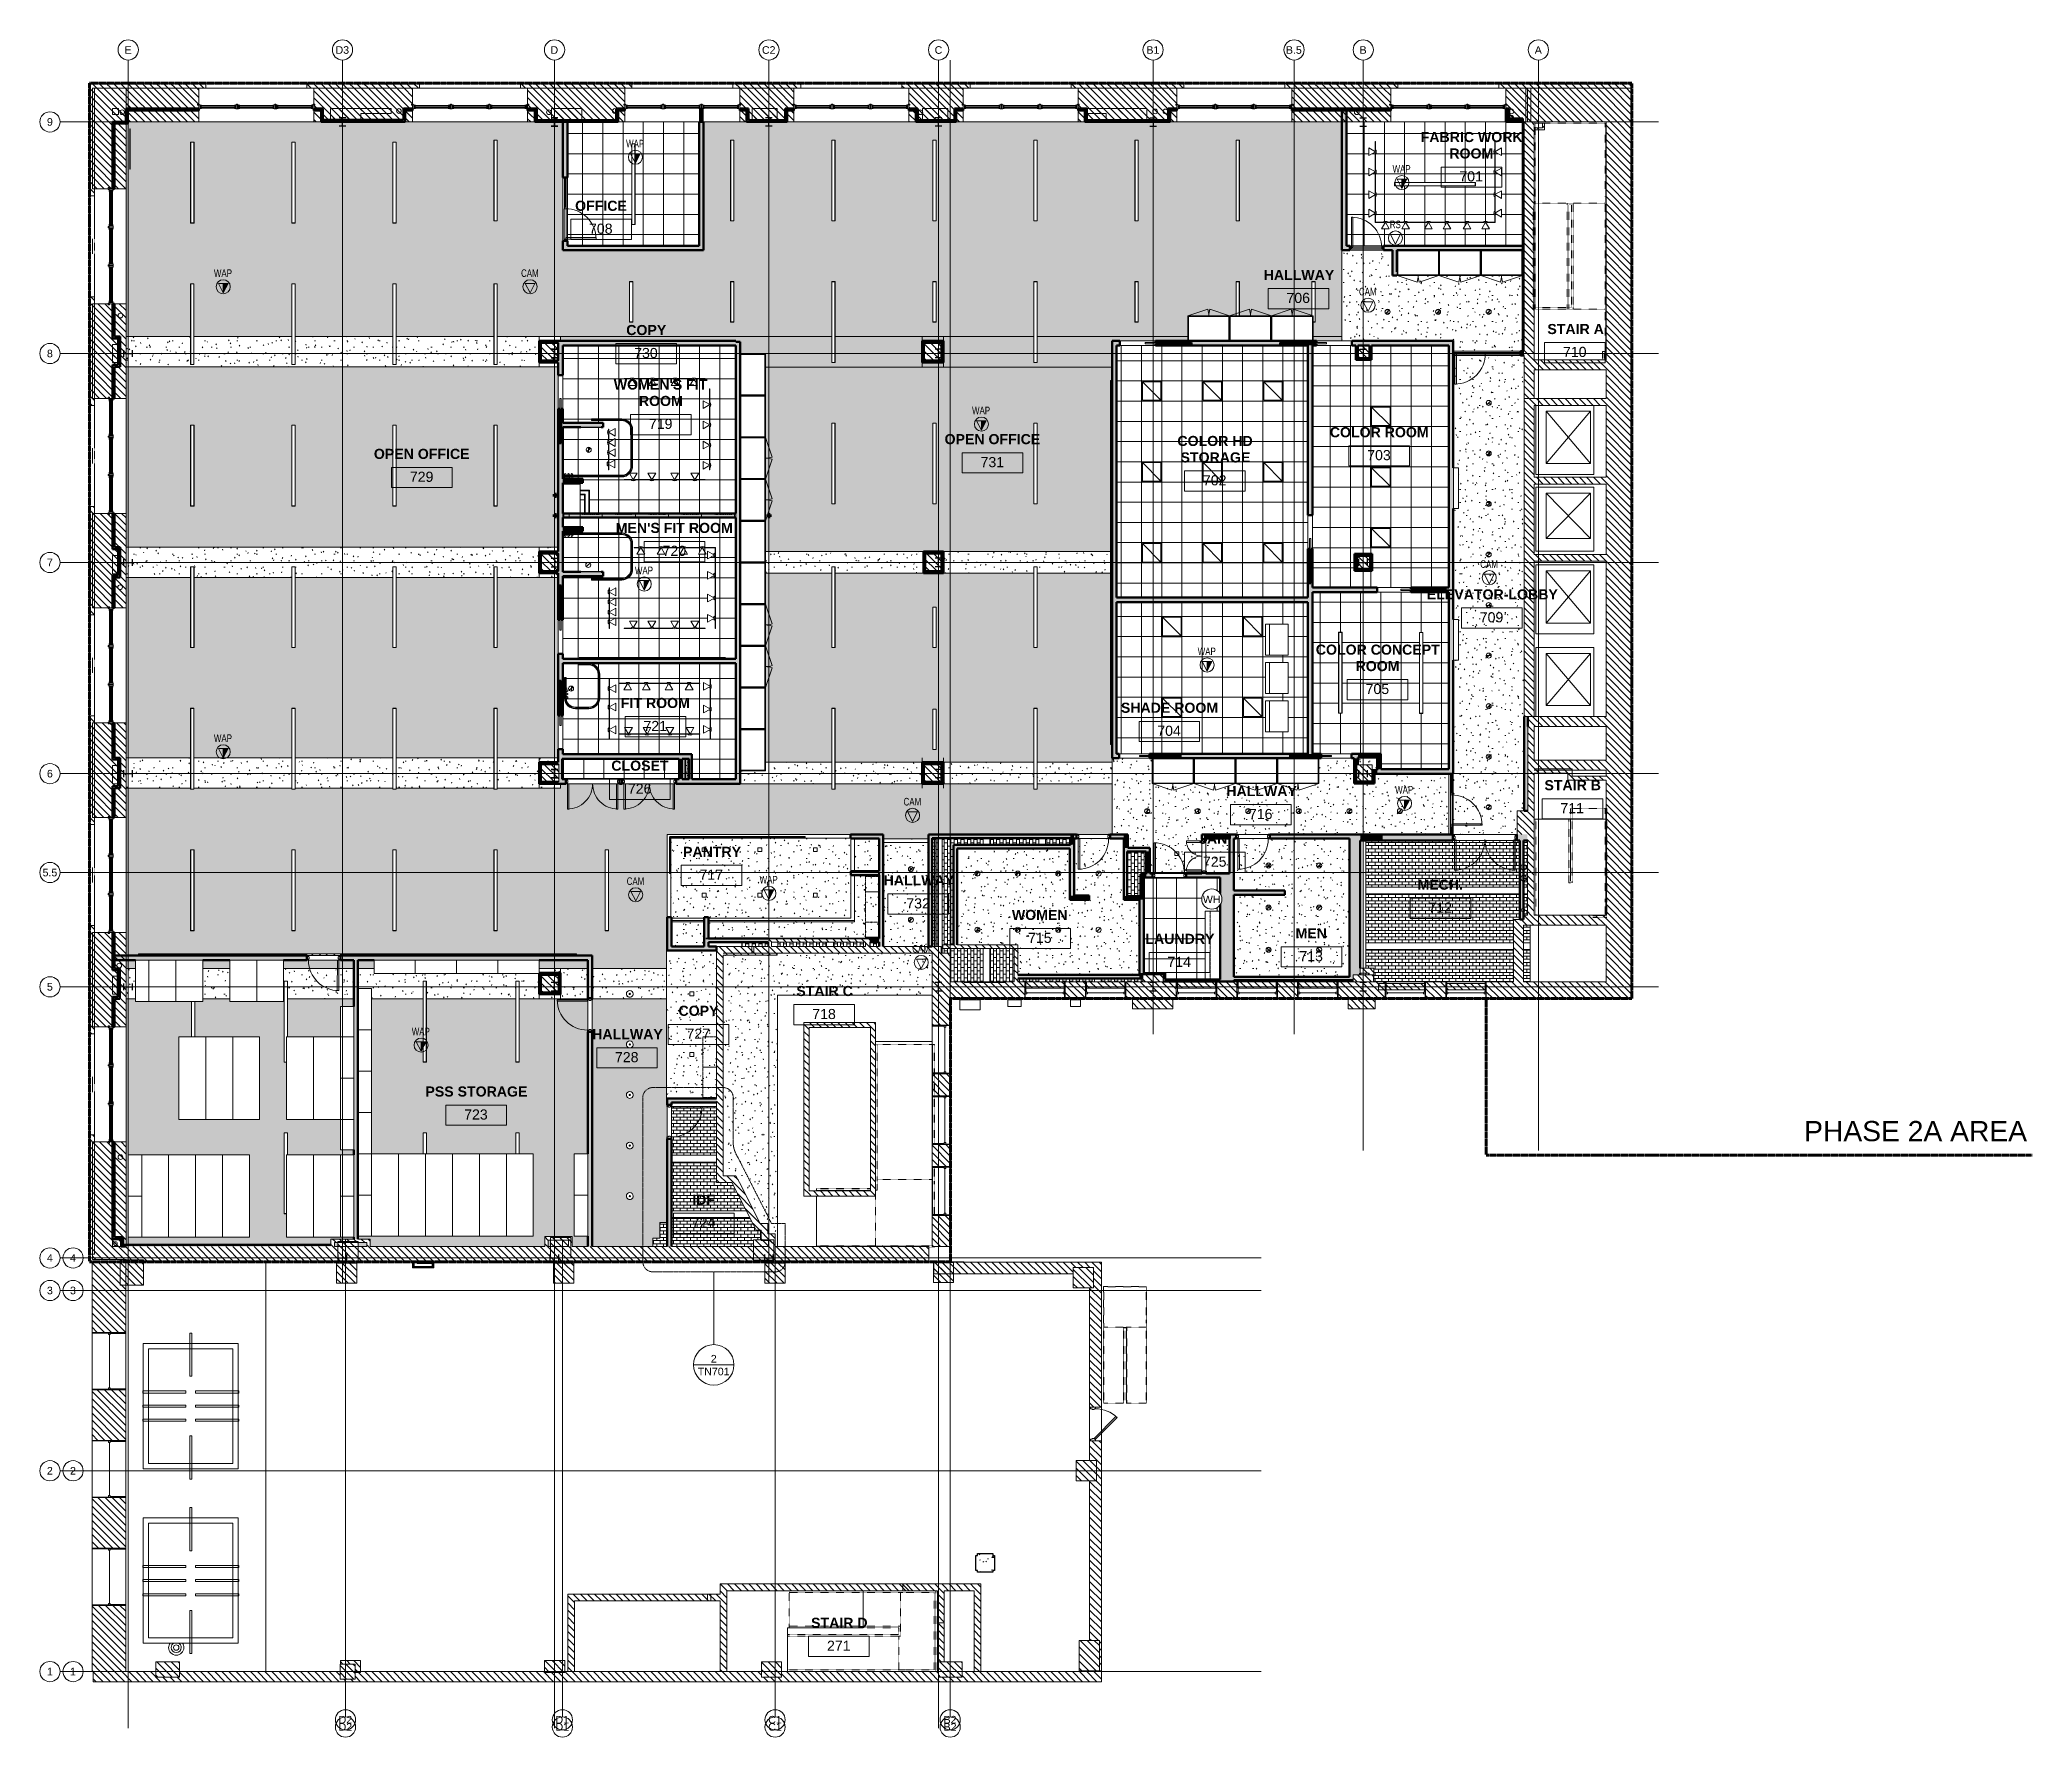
# Model space of a CAD drawing. Header units: inches. Extents: x -956 to 1409, y -1120 to 895.
import ezdxf

# ---------------------------------------------------------------- set-up
doc = ezdxf.new("R2010")
doc.units = ezdxf.units.IN
doc.header["$MEASUREMENT"] = 0
for name, pattern in [('Dash', [0.25, 0.125, -0.125]), ('Dash Dot 3_16_', [0.3125, 0.1875, -0.0625, 0, -0.0625]), ('Dash_2_', [0.25, 0.125, -0.125]), ('Double Dash 3_8_', [1, 0.375, -0.125, 0.125, -0.125, 0.125, -0.125]), ('Grid Line', [0.875, 0.5, -0.125, 0.125, -0.125]), ('Grid Line 1_2_', [0.875, 0.5, -0.125, 0.125, -0.125]), ('Grid Line 1_4_', [0.4375, 0.25, -0.0625, 0.0625, -0.0625]), ('Overhead', [0.15625, 0.09375, -0.0625]), ('Overhead 1_16_', [0.101562, 0.0625, -0.039062])]:
    doc.linetypes.add(name, pattern=pattern)
for name, color, linetype, lineweight in [('A-ANNO-NOTE', 131, 'Continuous', 9), ('A-ANNO-SYMB', 150, 'Continuous', 9), ('A-AREA-IDEN', 2, 'Continuous', 9), ('A-CLNG', 13, 'Continuous', 13), ('A-CLNG-PATT', 13, 'Continuous', 13), ('A-DETL', 90, 'Continuous', 9), ('A-DETL-GENF', 92, 'Continuous', 13), ('A-DETL-THIN', 151, 'Continuous', 9), ('A-DOOR', 31, 'Continuous', 13), ('A-DOOR-FRAM', 31, 'Continuous', 20), ('A-FLOR', 192, 'Continuous', 13), ('A-GENM', 13, 'Continuous', 13), ('A-GLAZ', 151, 'Continuous', 13), ('A-GLAZ-CURT', 52, 'Continuous', 9), ('A-GLAZ-CWMG', 51, 'Continuous', 9), ('A-WALL', 113, 'Continuous', 13), ('A-WALL-PATT', 111, 'Continuous', 13), ('E-LITE-EQPM', 33, 'Continuous', 9), ('G-ANNO-TEXT', 231, 'Continuous', 9), ('I-FURN', 30, 'Continuous', 9), ('I-WALL', 2, 'Continuous', 13), ('M-EQPM', 50, 'Continuous', 13), ('P-SANR-FIXT', 6, 'Continuous', 13), ('Q-CASE', 31, 'Continuous', 9), ('Q-CASE-HDLN', 31, 'Dash_2_', 9), ('Q-SPCQ', 91, 'Continuous', 13), ('S-COLS', 52, 'Continuous', 13), ('S-COLS-SYMB', 171, 'Continuous', 20), ('S-GRID', 1, 'Continuous', 9), ('S-GRID-IDEN', 1, 'Continuous', 9), ('S-STRS-MBND', 31, 'Continuous', 13)]:
    doc.layers.add(name, color=color, linetype=linetype, lineweight=lineweight)
doc.styles.add('Arial', font='arial.ttf', dxfattribs={"height": 9})
doc.styles.add('Arial_1', font='arial.ttf', dxfattribs={"width": 0.75, "height": 9})
doc.styles.add('Arial_2', font='arial.ttf', dxfattribs={"height": 12})
doc.styles.add('Arial_3', font='arial.ttf', dxfattribs={"height": 24})
doc.styles.add('Arial_B', font='arialbd.ttf', dxfattribs={"height": 12})
pattern_1 = [(135, (0, 0), (-4.24264, -4.24264), [])]
pattern_2 = [(0, (0, 0), (30.72, 7.68), [1.267, -21.773, 1.267, -21.773, -122.88]), (0, (0, 0), (30.72, 7.68), [-46.08, 1.267, -44.813, 1.267, -21.773, -53.76]), (0, (0, 0), (30.72, 7.68), [-115.2, 1.267, -14.093, 1.267, -37.133]), (120, (11.52, 3.84), (-22.011075, 22.7643), [1.267, -21.773, 1.267, -21.773, -122.88]), (120, (11.52, 3.84), (-22.011075, 22.7643), [-46.08, 1.267, -44.813, 1.267, -21.773, -53.76]), (120, (11.52, 3.84), (-22.011075, 22.7643), [-115.2, 1.267, -14.093, 1.267, -37.133]), (240, (15.36, 19.2), (-8.708925, -30.4443), [1.267, -21.773, 1.267, -21.773, -122.88]), (240, (15.36, 19.2), (-8.708925, -30.4443), [-46.08, 1.267, -44.813, 1.267, -21.773, -53.76]), (240, (15.36, 19.2), (-8.708925, -30.4443), [-115.2, 1.267, -14.093, 1.267, -37.133])]
pattern_3 = [(45, (0, 0), (-8.48528, 8.48528), []), (135, (0, 0), (-8.48528, -8.48528), [])]
pattern_4 = [(0, (-28.123, -146.389), (0, -4), []), (270, (-28.123, -146.389), (-4, -4), [4, -4])]
pattern_5 = [(0, (1137.336, 474.714), (0, -4), []), (270, (1137.336, 474.714), (-4, -4), [4, -4])]

msp = doc.modelspace()

# ---------------------------------------------------------------- texts
at = {"layer": 'A-ANNO-NOTE', "char_height": 9, "attachment_point": 1, "style": 'Arial_1'}
for s, insert, width in [('WAP', (-259.9, 776.2), 26.815), ('WAP', (650, 746.2), 26.815), ('RS', (646.7, 680.3), 16.135), ('WAP', (-749.2, 622.4), 26.815), ('CAM', (-384.6, 622.4), 25.906), ('CAM', (610.1, 600.5), 25.906), ('WAP', (150.8, 459.4), 26.815), ('WAP', (-249.4, 269.5), 26.815), ('CAM', (754.1, 277.1), 25.906), ('WAP', (418.7, 173.5), 26.815), ('WAP', (-749.2, 70.4), 26.815), ('WAP', (653.1, 9.2), 26.815), ('CAM', (69.5, -5), 25.906), ('CAM', (-259.2, -99.3), 25.906), ('WAP', (-101.4, -97.6), 26.815), ('CAM', (79.8, -179.7), 25.906), ('WAP', (-514.3, -277.8), 26.815)]:
    msp.add_mtext(s, dxfattribs=dict(at, insert=insert, width=width))
at = {"layer": 'A-ANNO-SYMB', "char_height": 9, "attachment_point": 1, "style": 'Arial'}
for s, insert, width in [('TN701', (-174.8, -681.4), 46.056), ('2', (-159.3, -666.2), 8.484)]:
    msp.add_mtext(s, dxfattribs=dict(at, insert=insert, width=width))
at = {"layer": 'A-AREA-IDEN', "char_height": 12, "attachment_point": 1}
for s, insert, width, style in [('FABRIC WORK', (683.4, 785.5), 145.743, 'Arial_B'), ('ROOM', (717.4, 766), 63.327, 'Arial_B'), ('701', (729.3, 738.8), 33.633, 'Arial_2'), ('OFFICE', (-320.4, 703.9), 74.538, 'Arial_B'), ('708', (-303.9, 676.7), 33.633, 'Arial_2'), ('HALLWAY', (497, 621.8), 99.687, 'Arial_B'), ('706', (524, 594.5), 33.633, 'Arial_2'), ('COPY', (-259.7, 556.4), 57.267, 'Arial_B'), ('STAIR A', (833.8, 557.6), 79.083, 'Arial_B'), ('730', (-250.3, 529.1), 33.633, 'Arial_2'), ('710', (852.3, 530.4), 33.633, 'Arial_2'), ("WOMEN'S FIT", (-274.5, 491.7), 135.441, 'Arial_B'), ('ROOM', (-244.7, 472.2), 63.327, 'Arial_B'), ('719', (-232.8, 445), 33.633, 'Arial_2'), ('OPEN OFFICE', (118.2, 426.9), 137.865, 'Arial_B'), ('COLOR ROOM', (575.5, 435.1), 142.107, 'Arial_B'), ('OPEN OFFICE', (-559.3, 409.4), 137.865, 'Arial_B'), ('COLOR HD', (394.6, 424.7), 107.868, 'Arial_B'), ('STORAGE', (398.3, 405.2), 99.081, 'Arial_B'), ('703', (619.9, 407.9), 33.633, 'Arial_2'), ('729', (-516.6, 382.2), 33.633, 'Arial_2'), ('731', (160.9, 399.6), 33.633, 'Arial_2'), ('702', (424.9, 378), 33.633, 'Arial_2'), ("MEN'S FIT ROOM", (-272.2, 321.5), 169.074, 'Arial_B'), ('720', (-216.6, 294.3), 33.633, 'Arial_2'), ('ELEVATOR-LOBBY', (690.7, 242.6), 186.648, 'Arial_B'), ('709', (753.5, 215.4), 33.633, 'Arial_2'), ('COLOR CONCEPT', (558.9, 177), 177.558, 'Arial_B'), ('ROOM', (606.1, 157.5), 63.327, 'Arial_B'), ('705', (618, 130.3), 33.633, 'Arial_2'), ('FIT ROOM', (-266.1, 113.7), 99.384, 'Arial_B'), ('SHADE ROOM', (327.5, 108), 139.077, 'Arial_B'), ('721', (-239.3, 86.4), 33.633, 'Arial_2'), ('704', (370.7, 80.7), 33.633, 'Arial_2'), ('CLOSET', (-277.4, 39.3), 82.113, 'Arial_B'), ('726', (-257.7, 12), 33.633, 'Arial_2'), ('HALLWAY', (452.6, 9.1), 99.687, 'Arial_B'), ('STAIR B', (830.3, 16.1), 79.992, 'Arial_B'), ('716', (479.5, -18.1), 33.633, 'Arial_2'), ('711', (849.2, -11.2), 33.633, 'Arial_2'), ('PANTRY', (-192.3, -63), 81.81, 'Arial_B'), ('JAN.', (420.4, -47.5), 45.147, 'Arial_B'), ('717', (-172.8, -90.2), 33.633, 'Arial_2'), ('725', (424.9, -74.7), 33.633, 'Arial_2'), ('HALLWAY', (45.8, -96.9), 99.687, 'Arial_B'), ('MECH.', (679.6, -102), 65.751, 'Arial_B'), ('732', (72.8, -124.2), 33.633, 'Arial_2'), ('WOMEN', (198.1, -137.9), 80.901, 'Arial_B'), ('712', (692.5, -129.2), 33.633, 'Arial_2'), ('715', (217.3, -165.1), 33.633, 'Arial_2'), ('MEN', (534.8, -159.7), 45.45, 'Arial_B'), ('LAUNDRY', (356.6, -166.3), 97.566, 'Arial_B'), ('713', (539.4, -186.9), 33.633, 'Arial_2'), ('714', (382.7, -193.6), 33.633, 'Arial_2'), ('STAIR C', (-57.8, -228.2), 79.992, 'Arial_B'), ('COPY', (-197.7, -251.7), 57.267, 'Arial_B'), ('718', (-38.9, -255.5), 33.633, 'Arial_2'), ('HALLWAY', (-300.1, -279.5), 99.687, 'Arial_B'), ('727', (-188.2, -278.9), 33.633, 'Arial_2'), ('728', (-273.1, -306.7), 33.633, 'Arial_2'), ('PSS STORAGE', (-498.1, -347.5), 145.743, 'Arial_B'), ('723', (-452.1, -374.8), 33.633, 'Arial_2'), ('IDF', (-181.3, -476), 32.724, 'Arial_B'), ('724', (-181.9, -503.2), 33.633, 'Arial_2'), ('STAIR D', (-40.3, -978.2), 79.992, 'Arial_B'), ('271', (-21.4, -1005.4), 33.633, 'Arial_2')]:
    msp.add_mtext(s, dxfattribs=dict(at, insert=insert, width=width, style=style))
at = {"layer": 'G-ANNO-TEXT', "color": 7, "insert": (1138.6, -388.5), "char_height": 24, "width": 318.756, "attachment_point": 1, "style": 'Arial_3'}
msp.add_mtext('PHASE 2A AREA', dxfattribs=at)

# ---------------------------------------------------------------- blocks, each defined once
blk = doc.blocks.new('Double Hung - 68_ x 80_-826502-7TH FLOOR TELECOM RCP')
at = {"layer": 'A-GLAZ', "color": 53, "lineweight": 20}
for p, q in [((-34, 20), (-33.25, 20)), ((-33.25, -1.5), (-33.25, 20)), ((-33.25, 0.25), (-33.25, -1.5)), ((-33.25, 0.25), (-31.5, 0.25)), ((-31.5, 0.25), (-31.5, -1.5)), ((31.5, 0.25), (31.5, -1.5)), ((33.25, 0.25), (31.5, 0.25)), ((33.25, -1.5), (33.25, 20)), ((34, 20), (33.25, 20)), ((33.25, 0.25), (33.25, -1.5)), ((-32.75, -20), (-34, -20)), ((-33.25, -1.5), (-31.5, -1.5)), ((-33.25, -1.5), (-32.75, -1.5)), ((-32.75, -20), (-32.75, -1.5)), ((-31.5, -0.625), (31.5, -0.625)), ((33.25, -1.5), (31.5, -1.5)), ((32.75, -1.5), (33.25, -1.5)), ((32.75, -1.5), (32.75, -20)), ((32.75, -20), (34, -20))]:
    blk.add_line(p, q, dxfattribs=at)
blk = doc.blocks.new('Concrete-Square-Column - 18 x 18-3368440-7TH FLOOR TELECOM RCP')
at = {"layer": 'S-COLS', "lineweight": 9}
h = blk.add_hatch(dxfattribs=at)
h.set_pattern_fill('FP_2', color=9, style=0, pattern_type=2)
h.set_pattern_definition([(135, (590.477, 1042.119), (-4.24264, -4.24264), [])])
h.paths.add_polyline_path([(9, -9), (9, 9), (-9, 9), (-9, -9)], flags=0)
at = {"layer": 'S-COLS', "color": 53, "lineweight": 20}
for p, q in [((-9, 9), (9, 9)), ((-9, -9), (-9, 9)), ((9, 9), (9, -9)), ((9, -9), (-9, -9))]:
    blk.add_line(p, q, dxfattribs=at)
blk = doc.blocks.new('Concrete-Square-Column - 14 x 24-3368441-7TH FLOOR TELECOM RCP')
at = {"layer": 'S-COLS', "lineweight": 9}
h = blk.add_hatch(dxfattribs=at)
h.set_pattern_fill('FP_3', color=9, style=0, pattern_type=2)
h.set_pattern_definition([(45, (1036.119, -344.82), (-4.24264, 4.24264), [])])
h.paths.add_polyline_path([(-7, -12), (7, -12), (7, 12), (-7, 12)], flags=0)
at = {"layer": 'S-COLS', "color": 53, "lineweight": 20}
for p, q in [((-7, 12), (7, 12)), ((-7, -12), (-7, 12)), ((7, 12), (7, -12)), ((7, -12), (-7, -12))]:
    blk.add_line(p, q, dxfattribs=at)
blk = doc.blocks.new('Concrete-Square-Column - 18 x 24-3368431-7TH FLOOR TELECOM RCP')
at = {"layer": 'S-COLS', "lineweight": 9}
h = blk.add_hatch(dxfattribs=at)
h.set_pattern_fill('FP_4', color=9, style=0, pattern_type=2)
h.set_pattern_definition([(45, (1039.619, -87.227), (-4.24264, 4.24264), [])])
h.paths.add_polyline_path([(-9, 11.3), (-9, -12), (9, -12), (9, 12), (-9, 12)], flags=0)
at = {"layer": 'S-COLS', "color": 53, "lineweight": 20}
for p, q in [((-9, 12), (9, 12)), ((-9, -12), (-9, 12)), ((9, 12), (9, -12)), ((9, -12), (-9, -12))]:
    blk.add_line(p, q, dxfattribs=at)
blk = doc.blocks.new('Concrete-Square-Column - 18 x 28-3368442-7TH FLOOR TELECOM RCP')
at = {"layer": 'S-COLS', "lineweight": 9}
h = blk.add_hatch(dxfattribs=at)
h.set_pattern_fill('FP_5', color=9, style=0, pattern_type=2)
h.set_pattern_definition([(45, (1039.619, 124.898), (-4.24264, 4.24264), [])])
h.paths.add_polyline_path([(-9, -14), (9, -14), (9, 14), (-9, 14)], flags=0)
at = {"layer": 'S-COLS', "color": 53, "lineweight": 20}
for p, q in [((-9, 14), (9, 14)), ((-9, -14), (-9, 14)), ((9, 14), (9, -14)), ((9, -14), (-9, -14))]:
    blk.add_line(p, q, dxfattribs=at)
blk = doc.blocks.new('Concrete-Square-Column - 18 x 28-3368443-7TH FLOOR TELECOM RCP')
at = {"layer": 'S-COLS', "lineweight": 9}
h = blk.add_hatch(dxfattribs=at)
h.set_pattern_fill('FP_6', color=9, style=0, pattern_type=2)
h.set_pattern_definition([(45, (1039.619, -803.977), (-4.24264, 4.24264), [])])
h.paths.add_polyline_path([(-9, -14), (9, -14), (9, 14), (-9, 14)], flags=0)
at = {"layer": 'S-COLS', "color": 53, "lineweight": 20}
for p, q in [((-9, 14), (9, 14)), ((-9, -14), (-9, 14)), ((9, 14), (9, -14)), ((9, -14), (-9, -14))]:
    blk.add_line(p, q, dxfattribs=at)
blk = doc.blocks.new('Concrete-Square-Column - 24 x 24-3368445-7TH FLOOR TELECOM RCP')
at = {"layer": 'S-COLS', "lineweight": 9}
h = blk.add_hatch(dxfattribs=at)
h.set_pattern_fill('FP_7', color=9, style=0, pattern_type=2)
h.set_pattern_definition([(45, (574.619, 282.898), (-4.24264, 4.24264), [])])
h.paths.add_polyline_path([(-12, -12), (12, -12), (12, 12), (-12, 12)], flags=0)
at = {"layer": 'S-COLS', "color": 53, "lineweight": 20}
for p, q in [((-12, 12), (12, 12)), ((-12, -12), (-12, 12)), ((12, 12), (12, -12)), ((12, -12), (-12, -12))]:
    blk.add_line(p, q, dxfattribs=at)
blk = doc.blocks.new('Concrete-Square-Column - 36 x 24-3368446-7TH FLOOR TELECOM RCP')
at = {"layer": 'S-COLS', "lineweight": 9}
h = blk.add_hatch(dxfattribs=at)
h.set_pattern_fill('FP_8', color=9, style=0, pattern_type=2)
h.set_pattern_definition([(45, (1023.244, 290.023), (-4.24264, 4.24264), [])])
h.paths.add_polyline_path([(-18, 12), (-18, -12), (18, -12), (18, 12)], flags=0)
at = {"layer": 'S-COLS', "color": 53, "lineweight": 20}
for p, q in [((-18, 12), (18, 12)), ((-18, -12), (-18, 12)), ((18, 12), (18, -12)), ((18, -12), (-18, -12))]:
    blk.add_line(p, q, dxfattribs=at)
blk = doc.blocks.new('Skylight-Wasco-Extended_Pyramid_System - Exst 5_12 8th-923633-7TH FLOOR TELECOM RCP')
at = {"layer": 'A-DETL-GENF', "color": 9, "lineweight": 9}
for p, q in [((1.2, 86.6), (-1.2, 86.6)), ((-1.2, 86.6), (-1.2, 35.4)), ((1.2, 35.4), (1.2, 86.6)), ((-1.2, 35.4), (1.2, 35.4)), ((-5.7, 18), (-56.9, 18)), ((-56.9, 18), (-56.9, 15.6)), ((-56.9, 15.6), (-5.7, 15.6)), ((-5.7, 1.2), (-56.9, 1.2)), ((-56.9, 1.2), (-56.9, -1.2)), ((-5.7, 15.6), (-5.7, 18)), ((-5.7, -1.2), (-5.7, 1.2)), ((56.9, 18), (5.7, 18)), ((5.7, 18), (5.7, 15.6)), ((5.7, 15.6), (56.9, 15.6)), ((56.9, 1.2), (5.7, 1.2)), ((5.7, 1.2), (5.7, -1.2)), ((56.9, 15.6), (56.9, 18)), ((56.9, -1.2), (56.9, 1.2)), ((-56.9, -1.2), (-5.7, -1.2)), ((-5.7, -15.6), (-56.9, -15.6)), ((-56.9, -15.6), (-56.9, -18)), ((-56.9, -18), (-5.7, -18)), ((-5.7, -18), (-5.7, -15.6)), ((5.7, -1.2), (56.9, -1.2)), ((56.9, -15.6), (5.7, -15.6)), ((5.7, -15.6), (5.7, -18)), ((5.7, -18), (56.9, -18)), ((56.9, -18), (56.9, -15.6)), ((1.2, -35.4), (-1.2, -35.4)), ((-1.2, -35.4), (-1.2, -86.6)), ((1.2, -86.6), (1.2, -35.4)), ((-1.2, -86.6), (1.2, -86.6))]:
    blk.add_line(p, q, dxfattribs=at)
at = {"layer": 'A-GLAZ', "color": 9, "lineweight": 9}
for p, q in [((-56.3, 74.3), (-56.3, -74.3)), ((56.3, 74.3), (-56.3, 74.3)), ((56.3, -74.3), (56.3, 74.3)), ((-50, -68), (-50, 68)), ((-50, 68), (50, 68)), ((50, 68), (50, -68)), ((50, -68), (-50, -68)), ((-56.3, -74.3), (56.3, -74.3))]:
    blk.add_line(p, q, dxfattribs=at)
blk = doc.blocks.new('Drain-Roof-Froet-_Bi-Functional_-200C6 - 6_-928687-7TH FLOOR TELECOM RCP')
at = {"layer": 'A-DETL-GENF', "color": 9, "lineweight": 9}
blk.add_circle((0, 0), 3.25, dxfattribs=at)
for radius, start, end in [(9, 144.0424, 180), (9, 180, 360), (5.94, 116.1618, 180), (5.94, 180, 0), (5.94, 360, 63.8382), (9, 360, 35.9576)]:
    blk.add_arc((0, 0), radius, start, end, dxfattribs=at)
blk = doc.blocks.new('Concrete-Square-Column - 24 x 24-3368432-7TH FLOOR TELECOM RCP')
at = {"layer": 'S-COLS', "lineweight": 9}
h = blk.add_hatch(dxfattribs=at)
h.set_pattern_fill('FP_9', color=9, style=0, pattern_type=2)
h.set_pattern_definition([(45, (803.744, 286.398), (-4.24264, 4.24264), [])])
h.paths.add_polyline_path([(-12, -12), (12, -12), (12, 12), (-12, 12)], flags=0)
at = {"layer": 'S-COLS', "color": 53, "lineweight": 20}
for p, q in [((-12, 12), (12, 12)), ((-12, -12), (-12, 12)), ((12, 12), (12, -12)), ((12, -12), (-12, -12))]:
    blk.add_line(p, q, dxfattribs=at)
blk = doc.blocks.new('Elevator-Traction-Schindler-3300MRL-Side_Door - 2500 LBS-1057707-7TH FLOOR TELECOM RCP')
at = {"layer": 'A-DETL-GENF', "color": 9, "lineweight": 9}
for p, q in [((-31, 26.4375), (31, -26.4375)), ((-31, -26.4375), (31, 26.4375))]:
    blk.add_line(p, q, dxfattribs=at)
at = {"layer": 'Q-SPCQ', "color": 9, "lineweight": 9}
for p, q in [((-38.07874, 30.524114), (-38.07874, -38.475886)), ((43.92126, 30.524114), (-38.07874, 30.524114)), ((31, 26.4375), (-31, 26.4375)), ((-31, 26.4375), (-31, -26.4375)), ((31, -26.4375), (31, 26.4375)), ((43.92126, -38.475886), (43.92126, 30.524114)), ((-38.07874, -38.475886), (43.92126, -38.475886)), ((-31, -26.4375), (31, -26.4375))]:
    blk.add_line(p, q, dxfattribs=at)
blk = doc.blocks.new('Elevator-Traction-Schindler-3300MRL-Side_Door - 2500 LBS 2-1058248-7TH FLOOR TELECOM RCP')
at = {"layer": 'A-DETL-GENF', "color": 9, "lineweight": 9}
for p, q in [((-27, 26.4375), (27, -26.4375)), ((-27, -26.4375), (27, 26.4375))]:
    blk.add_line(p, q, dxfattribs=at)
at = {"layer": 'Q-SPCQ', "color": 9, "lineweight": 9}
for p, q in [((-34.07874, 30.524114), (-34.07874, -38.475886)), ((41.92126, 30.524114), (-34.07874, 30.524114)), ((27, 26.4375), (-27, 26.4375)), ((-27, 26.4375), (-27, -26.4375)), ((27, -26.4375), (27, 26.4375)), ((41.92126, -38.475886), (41.92126, 30.524114)), ((-34.07874, -38.475886), (41.92126, -38.475886)), ((-27, -26.4375), (27, -26.4375))]:
    blk.add_line(p, q, dxfattribs=at)
blk = doc.blocks.new('Double Hung - 48_ x 88_-2956991-7TH FLOOR TELECOM RCP')
at = {"layer": 'A-GLAZ', "color": 53, "lineweight": 20}
for p, q in [((-22.75, 10), (-24, 10)), ((-22.75, 10), (-22.75, -2.5)), ((22.75, 10), (24, 10)), ((22.75, -2.5), (22.75, 10)), ((-24, -10), (-23.25, -10)), ((-23.25, -2.5), (-21.5, -2.5)), ((-23.25, -4.25), (-23.25, -2.5)), ((-23.25, -2.5), (-22.75, -2.5)), ((-23.25, -2.5), (-23.25, -10)), ((-23.25, -4.25), (-21.5, -4.25)), ((-21.5, -4.25), (-21.5, -2.5)), ((-21.5, -3.375), (21.5, -3.375)), ((21.5, -4.25), (21.5, -2.5)), ((23.25, -2.5), (21.5, -2.5)), ((23.25, -4.25), (21.5, -4.25)), ((22.75, -2.5), (23.25, -2.5)), ((23.25, -4.25), (23.25, -2.5)), ((23.25, -2.5), (23.25, -10)), ((24, -10), (23.25, -10))]:
    blk.add_line(p, q, dxfattribs=at)
blk = doc.blocks.new('Double Hung - 58_ x 92_-1085034-7TH FLOOR TELECOM RCP')
at = {"layer": 'A-GLAZ', "color": 53, "lineweight": 20}
for p, q in [((-29, 11), (-28.25, 11)), ((-28.25, 3.5), (-28.25, 11)), ((-28.25, 5.25), (-28.25, 3.5)), ((-28.25, 5.25), (-26.5, 5.25)), ((-28.25, 3.5), (-26.5, 3.5)), ((-28.25, 3.5), (-27.75, 3.5)), ((-27.75, -11), (-27.75, 3.5)), ((-26.5, 5.25), (-26.5, 3.5)), ((-26.5, 4.375), (26.5, 4.375)), ((26.5, 5.25), (26.5, 3.5)), ((28.25, 5.25), (26.5, 5.25)), ((28.25, 3.5), (26.5, 3.5)), ((27.75, 3.5), (28.25, 3.5)), ((27.75, 3.5), (27.75, -11)), ((28.25, 3.5), (28.25, 11)), ((29, 11), (28.25, 11)), ((28.25, 5.25), (28.25, 3.5)), ((-27.75, -11), (-29, -11)), ((27.75, -11), (29, -11))]:
    blk.add_line(p, q, dxfattribs=at)
blk = doc.blocks.new('Concrete-Square-Column - 24 x 8 pier-3368452-7TH FLOOR TELECOM RCP')
at = {"layer": 'S-COLS', "lineweight": 9}
h = blk.add_hatch(dxfattribs=at)
h.set_pattern_fill('FP_10', color=9, style=0, pattern_type=2)
h.set_pattern_definition([(225, (-219.244, -365.68), (4.24264, -4.24264), [])])
h.paths.add_polyline_path([(4, -12), (4, 12), (-4, 12), (-4, -12), (-2.8, -12)], flags=0)
at = {"layer": 'S-COLS', "color": 53, "lineweight": 20}
for p, q in [((-4, 12), (4, 12)), ((-4, -12), (-4, 12)), ((4, 12), (4, -12)), ((4, -12), (-4, -12))]:
    blk.add_line(p, q, dxfattribs=at)
blk = doc.blocks.new('Concrete-Square-Column - 24 x 8 pier-3368453-7TH FLOOR TELECOM RCP')
at = {"layer": 'S-COLS', "lineweight": 9}
h = blk.add_hatch(dxfattribs=at)
h.set_pattern_fill('FP_11', color=9, style=0, pattern_type=2)
h.set_pattern_definition([(225, (-219.244, -615.18), (4.24264, -4.24264), [])])
h.paths.add_polyline_path([(4, -2.3), (4, 12), (-4, 12), (-4, -12), (4, -12)], flags=0)
at = {"layer": 'S-COLS', "color": 53, "lineweight": 20}
for p, q in [((-4, 12), (4, 12)), ((-4, -12), (-4, 12)), ((4, 12), (4, -12)), ((4, -12), (-4, -12))]:
    blk.add_line(p, q, dxfattribs=at)
blk = doc.blocks.new('Single-HM Frame - Exterior Egress - 36_-1543818-7TH FLOOR TELECOM RCP')
at = {"layer": 'A-DOOR', "color": 9, "lineweight": 9}
for p, q in [((-16.8, 1.2), (-18, 0)), ((-18, 0), (7.5, -25.5)), ((8.7, -24.2), (-16.8, 1.2)), ((7.5, -25.5), (8.7, -24.2))]:
    blk.add_line(p, q, dxfattribs=at)
blk.add_arc((-18, 0), 36, 315.01, 0, dxfattribs=at)
at = {"layer": 'A-DOOR-FRAM', "color": 53}
for p, q in [((-18, 5.8), (-20, 5.8)), ((-20, 0), (-18, 0)), ((-18, 4), (-18, 5.8)), ((-17.3, 4), (-18, 4)), ((-18, 1.8), (-17.3, 1.8)), ((-18, 0), (-18, 1.8)), ((-17.3, 1.8), (-17.3, 4)), ((17.2, 4), (18, 4)), ((17.2, 1.8), (17.2, 4)), ((18, 1.8), (17.2, 1.8)), ((18, 5.8), (20, 5.8)), ((18, 4), (18, 5.8)), ((18, 0), (18, 1.8)), ((20, 0), (18, 0))]:
    blk.add_line(p, q, dxfattribs=at)
blk = doc.blocks.new('Door-Accordion-Won-Door-FireGuard-Flat_20-60-90-180 - Door-Accordion-Won-Door-FireGuard-Flat_180-3244034-7TH FLOOR TELECOM RCP')
at = {"layer": 'A-DETL-GENF', "color": 9, "lineweight": 9}
for p, q in [((-58.3, -16.4), (-58.3, -9)), ((-58.3, -16.4), (-32.9, -16.4)), ((-57.7, -9), (-57.7, -15.8)), ((-57.7, -15.8), (-33.6, -15.8)), ((-57.1, -9), (-57.1, -15.1)), ((-57.1, -15.1), (-34.2, -15.1)), ((-56.5, -9), (-56.5, -14.5)), ((-56.5, -14.5), (-34.8, -14.5)), ((-52.8, -10.9), (-52.8, -9)), ((-34.8, -10.9), (-52.8, -10.9)), ((-52.2, -10.3), (-52.2, -9)), ((-34.2, -10.3), (-52.2, -10.3)), ((-51.6, -9.6), (-51.6, -9)), ((-33.6, -9.6), (-51.6, -9.6)), ((-34.8, -14.5), (-34.8, -10.9)), ((-34.2, -15.1), (-34.2, -10.3)), ((-33.6, -15.8), (-33.6, -9.6)), ((-32.9, -16.4), (-32.9, -9))]:
    blk.add_line(p, q, dxfattribs=at)
blk = doc.blocks.new('Single-HM Frame - Private Bathroom 8 ft high-2839934-7TH FLOOR TELECOM RCP')
at = {"layer": 'A-DOOR', "color": 253}
for p, q in [((-18, 38.9), (-16.2, 38.9)), ((-18, 2.9), (-18, 38.9)), ((-16.2, 38.9), (-16.3, 2.9)), ((-16.3, 2.9), (-18, 2.9))]:
    blk.add_line(p, q, dxfattribs=at)
blk.add_arc((-18, 2.9), 36, 360, 89.99, dxfattribs=at)
at = {"layer": 'A-DOOR-FRAM', "color": 53}
for p, q in [((-20, 2.9), (-18, 2.9)), ((-18, 2.9), (-18, 1.1)), ((-18, 1.1), (-17.3, 1.1)), ((-17.3, 1.1), (-17.3, -1.1)), ((17.2, 1.1), (17.2, -1.1)), ((18, 1.1), (17.2, 1.1)), ((18, 2.9), (18, 1.1)), ((20, 2.9), (18, 2.9)), ((-18, -2.9), (-20, -2.9)), ((-18, -1.1), (-18, -2.9)), ((-17.3, -1.1), (-18, -1.1)), ((17.2, -1.1), (18, -1.1)), ((18, -1.1), (18, -2.9)), ((18, -2.9), (20, -2.9))]:
    blk.add_line(p, q, dxfattribs=at)
blk = doc.blocks.new('Double Flush-HM Frame - 3_-0_ Storeroom-1429730-7TH FLOOR TELECOM RCP')
at = {"layer": 'A-DOOR', "color": 53, "lineweight": 20}
for p, q in [((-36, 20.875), (-34.25, 20.875)), ((-36, 2.875), (-36, 20.875)), ((-34.25, 2.875), (-36, 2.875)), ((-34.25, 20.875), (-34.25, 2.875)), ((-1.75, 20.875), (-1.75, 2.875)), ((0, 20.875), (-1.75, 20.875)), ((-1.75, 2.875), (0, 2.875)), ((0, 2.875), (0, 20.875))]:
    blk.add_line(p, q, dxfattribs=at)
at = {"layer": 'A-DOOR', "color": 9, "lineweight": 9}
for centre, start, end in [((-36, 2.875), 359.5, 90), ((0, 2.875), 90, 180.5)]:
    blk.add_arc(centre, 18, start, end, dxfattribs=at)
at = {"layer": 'A-DOOR-FRAM', "color": 53}
for p, q in [((-36, 2.875), (-38, 2.875)), ((-36, 1.125), (-36, 2.875)), ((-35.375, 1.125), (-36, 1.125)), ((-35.375, -1.125), (-35.375, 1.125)), ((-0.625, 1.125), (0, 1.125)), ((-0.625, -1.125), (-0.625, 1.125)), ((0, 2.875), (2, 2.875)), ((0, 1.125), (0, 2.875)), ((-38, -2.875), (-36, -2.875)), ((-36, -1.125), (-35.375, -1.125)), ((-36, -2.875), (-36, -1.125)), ((0, -1.125), (-0.625, -1.125)), ((0, -2.875), (0, -1.125)), ((2, -2.875), (0, -2.875))]:
    blk.add_line(p, q, dxfattribs=at)
blk = doc.blocks.new('Single-HM Frame - Public Bathroom 8ft high-2735340-7TH FLOOR TELECOM RCP')
at = {"layer": 'A-DOOR', "color": 253}
for p, q in [((-16.3, -2.9), (-18, -2.9)), ((-18, -2.9), (-18, -38.9)), ((-16.2, -38.9), (-16.3, -2.9)), ((-18, -38.9), (-16.2, -38.9))]:
    blk.add_line(p, q, dxfattribs=at)
blk.add_arc((-18, -2.9), 36, 270.01, 0, dxfattribs=at)
at = {"layer": 'A-DOOR-FRAM', "color": 53}
for p, q in [((-18, 2.9), (-20, 2.9)), ((-18, 1.1), (-18, 2.9)), ((-17.3, 1.1), (-18, 1.1)), ((-17.3, -1.1), (-17.3, 1.1)), ((17.2, 1.1), (18, 1.1)), ((17.2, -1.1), (17.2, 1.1)), ((18, 2.9), (20, 2.9)), ((18, 1.1), (18, 2.9)), ((-20, -2.9), (-18, -2.9)), ((-18, -1.1), (-17.3, -1.1)), ((-18, -2.9), (-18, -1.1)), ((18, -1.1), (17.2, -1.1)), ((18, -2.9), (18, -1.1)), ((20, -2.9), (18, -2.9))]:
    blk.add_line(p, q, dxfattribs=at)
blk = doc.blocks.new('System Panel - Glazed Centered-4346190-7TH FLOOR TELECOM RCP')
at = {"layer": 'A-GLAZ-CURT', "color": 253, "lineweight": 13}
for p, q in [((-26.8, -0.5), (-26.8, 0.5)), ((-26.8, 0.5), (26.8, 0.5)), ((26.8, 0.5), (26.8, -0.5)), ((26.8, -0.5), (-26.8, -0.5))]:
    blk.add_line(p, q, dxfattribs=at)
blk = doc.blocks.new('System Panel - Glazed Centered-4615624-7TH FLOOR TELECOM RCP')
at = {"layer": 'A-GLAZ-CURT', "color": 253, "lineweight": 13}
for p, q in [((-21.75, -0.5), (-21.75, 0.5)), ((-21.75, 0.5), (21.75, 0.5)), ((21.75, 0.5), (21.75, -0.5)), ((21.75, -0.5), (-21.75, -0.5))]:
    blk.add_line(p, q, dxfattribs=at)
blk = doc.blocks.new('System Panel - Glazed Centered-4211756-7TH FLOOR TELECOM RCP')
at = {"layer": 'A-GLAZ-CURT', "color": 253, "lineweight": 13}
for p, q in [((-3.5, -0.5), (-3.5, 0.5)), ((-3.5, 0.5), (3.5, 0.5)), ((3.5, 0.5), (3.5, -0.5)), ((3.5, -0.5), (-3.5, -0.5))]:
    blk.add_line(p, q, dxfattribs=at)
blk = doc.blocks.new('Curtain Wall-Store Front-Sgl w swing _ Bar - Elev_ Lobby-3130013-7TH FLOOR TELECOM RCP')
at = {"layer": 'A-DOOR', "color": 53, "lineweight": 20}
for p, q in [((-16.25, -0.5), (-18, -0.5)), ((-18, -0.5), (-18, -36.5)), ((-16.25, -36.5), (-16.25, -0.5)), ((-18, -36.5), (-16.25, -36.5))]:
    blk.add_line(p, q, dxfattribs=at)
at = {"layer": 'A-DOOR', "color": 9, "lineweight": 9}
blk.add_arc((-18, -0.5), 36, 270, 0.5, dxfattribs=at)
blk = doc.blocks.new('System Panel - Glazed Centered-4211757-7TH FLOOR TELECOM RCP')
at = {"layer": 'A-GLAZ-CURT', "color": 253, "lineweight": 13}
for p, q in [((-10.5, -0.5), (-10.5, 0.5)), ((-10.5, 0.5), (10.5, 0.5)), ((10.5, 0.5), (10.5, -0.5)), ((10.5, -0.5), (-10.5, -0.5))]:
    blk.add_line(p, q, dxfattribs=at)
blk = doc.blocks.new('Rectangular Mullion - 2_ x 2_ Office Front-4211754-7TH FLOOR TELECOM RCP')
at = {"layer": 'A-GLAZ-CWMG', "color": 9}
for p, q in [((718.7, 0.6), (718.7, 21.6)), ((720.7, 0.6), (720.7, 21.6))]:
    blk.add_line(p, q, dxfattribs=at)
blk = doc.blocks.new('Rectangular Mullion - 2_ x 2_ Office Front-2076734-7TH FLOOR TELECOM RCP')
at = {"layer": 'A-GLAZ-CWMG', "color": 9}
for p, q in [((718.7, -46.4), (718.7, -39.4)), ((720.7, -46.4), (720.7, -39.4))]:
    blk.add_line(p, q, dxfattribs=at)
blk = doc.blocks.new('Rectangular Mullion - 2_ x 2_ Office Front-1458103-7TH FLOOR TELECOM RCP')
at = {"layer": 'A-GLAZ-CWMG', "color": 9}
for p, q in [((718.7, -37.4), (718.7, -1.4)), ((720.7, -37.4), (720.7, -1.4))]:
    blk.add_line(p, q, dxfattribs=at)
blk = doc.blocks.new('Rectangular Mullion - 2_ x 2_ Office Front-1467737-7TH FLOOR TELECOM RCP')
at = {"layer": 'A-GLAZ-CWMG', "color": 53, "lineweight": 20}
for p, q in [((0, 1), (-2, 1)), ((-2, 1), (-2, -1)), ((0, -1), (0, 1)), ((-2, -1), (0, -1))]:
    blk.add_line(p, q, dxfattribs=at)
blk = doc.blocks.new('Rectangular Mullion - 2_ x 2_ Office Front-1467738-7TH FLOOR TELECOM RCP')
at = {"layer": 'A-GLAZ-CWMG', "color": 53, "lineweight": 20}
for p, q in [((-2, 1), (0, 1)), ((-2, -1), (-2, 1)), ((0, 1), (0, -1)), ((0, -1), (-2, -1))]:
    blk.add_line(p, q, dxfattribs=at)
blk = doc.blocks.new('Rectangular Mullion - 2_ x 2_ Office Front-1467735-7TH FLOOR TELECOM RCP')
at = {"layer": 'A-GLAZ-CWMG', "color": 53, "lineweight": 20}
for p, q in [((1, 1), (-1, 1)), ((-1, 1), (-1, -1)), ((1, -1), (1, 1)), ((-1, -1), (1, -1))]:
    blk.add_line(p, q, dxfattribs=at)
blk = doc.blocks.new('Double Flush-HM Frame - 6_-0_ Storeroom 20 MIN-2956951-7TH FLOOR TELECOM RCP')
at = {"layer": 'A-DOOR', "color": 53, "lineweight": 20}
for p, q in [((-54, 38.875), (-52.25, 38.875)), ((-54, 2.875), (-54, 38.875)), ((-52.25, 38.875), (-52.25, 2.875)), ((16.25, 38.875), (16.25, 2.875)), ((18, 38.875), (16.25, 38.875)), ((18, 2.875), (18, 38.875)), ((-52.25, 2.875), (-54, 2.875)), ((16.25, 2.875), (18, 2.875))]:
    blk.add_line(p, q, dxfattribs=at)
at = {"layer": 'A-DOOR', "color": 9, "lineweight": 9}
for centre, start, end in [((-54, 2.875), 359.5, 90), ((18, 2.875), 90, 180.5)]:
    blk.add_arc(centre, 36, start, end, dxfattribs=at)
at = {"layer": 'A-DOOR-FRAM', "color": 53}
for p, q in [((-54, 2.875), (-56, 2.875)), ((-54, 1.125), (-54, 2.875)), ((-53.375, 1.125), (-54, 1.125)), ((-53.375, -1.125), (-53.375, 1.125)), ((17.375, 1.125), (18, 1.125)), ((17.375, -1.125), (17.375, 1.125)), ((18, 2.875), (20, 2.875)), ((18, 1.125), (18, 2.875)), ((-56, -2.875), (-54, -2.875)), ((-54, -1.125), (-53.375, -1.125)), ((-54, -2.875), (-54, -1.125)), ((18, -1.125), (17.375, -1.125)), ((18, -2.875), (18, -1.125)), ((20, -2.875), (18, -2.875))]:
    blk.add_line(p, q, dxfattribs=at)
blk = doc.blocks.new('Single-HM Frame - Storage 36_ - 8_ H wd-2841647-7TH FLOOR TELECOM RCP')
at = {"layer": 'A-DOOR', "color": 253}
for p, q in [((-18, 38.9), (-16.2, 38.9)), ((-18, 2.9), (-18, 38.9)), ((-16.2, 38.9), (-16.3, 2.9)), ((-16.3, 2.9), (-18, 2.9))]:
    blk.add_line(p, q, dxfattribs=at)
blk.add_arc((-18, 2.9), 36, 360, 89.99, dxfattribs=at)
at = {"layer": 'A-DOOR-FRAM', "color": 53}
for p, q in [((-20, 2.9), (-18, 2.9)), ((-18, 2.9), (-18, 1.1)), ((-18, 1.1), (-17.3, 1.1)), ((-17.3, 1.1), (-17.3, -1.1)), ((17.2, 1.1), (17.2, -1.1)), ((18, 1.1), (17.2, 1.1)), ((18, 2.9), (18, 1.1)), ((20, 2.9), (18, 2.9)), ((-18, -2.9), (-20, -2.9)), ((-18, -1.1), (-18, -2.9)), ((-17.3, -1.1), (-18, -1.1)), ((17.2, -1.1), (18, -1.1)), ((18, -1.1), (18, -2.9)), ((18, -2.9), (20, -2.9))]:
    blk.add_line(p, q, dxfattribs=at)
blk = doc.blocks.new('System Panel - Glazed Centered-4211658-7TH FLOOR TELECOM RCP')
at = {"layer": 'A-GLAZ-CURT', "color": 253, "lineweight": 13}
for p, q in [((-18, -0.5), (-18, 0.5)), ((-18, 0.5), (18, 0.5)), ((18, 0.5), (18, -0.5)), ((18, -0.5), (-18, -0.5))]:
    blk.add_line(p, q, dxfattribs=at)
blk = doc.blocks.new('Rectangular Mullion - 2_ x 2_ Office Front-1496762-7TH FLOOR TELECOM RCP')
at = {"layer": 'A-GLAZ-CWMG', "color": 53, "lineweight": 20}
for p, q in [((-2, 1), (0, 1)), ((-2, -1), (-2, 1)), ((0, 1), (0, -1)), ((0, -1), (-2, -1))]:
    blk.add_line(p, q, dxfattribs=at)
blk = doc.blocks.new('Lighting - Recessed Can - 6_ Incandescent - 120V-2424124-7TH FLOOR TELECOM RCP')
at = {"layer": 'E-LITE-EQPM', "color": 9}
for q in [(-2.1, -2.1), (2.1, 2.1)]:
    blk.add_line((0, 0), q, dxfattribs=at)
for start, end in [(360, 180), (180, 360)]:
    blk.add_arc((0, 0), 3, start, end, dxfattribs=at)
blk = doc.blocks.new('Lighting - Recessed Can - 6_ Incandescent - 120V-2430054-7TH FLOOR TELECOM RCP')
at = {"layer": 'E-LITE-EQPM', "color": 9}
for q in [(-2.1, 2.1), (2.1, -2.1)]:
    blk.add_line((0, 0), q, dxfattribs=at)
for start, end in [(0, 180), (180, 0)]:
    blk.add_arc((0, 0), 3, start, end, dxfattribs=at)
blk = doc.blocks.new('Lighting - Recessed Square 4in Can - Not A Type - Load Type Catalog-2432636-7TH FLOOR TELECOM RCP')
at = {"layer": 'E-LITE-EQPM', "color": 9}
for p, q in [((2.3, 2.3), (-2.3, 2.3)), ((-2.3, 2.3), (-2.3, -2.3)), ((2.3, -2.3), (2.3, 2.3)), ((-2.3, -2.3), (2.3, -2.3))]:
    blk.add_line(p, q, dxfattribs=at)
blk = doc.blocks.new('Lighting - Pendant-Finelite-HP4-D - HP-4 D-8_-SO-3000K-120-FA-SC-3361575-7TH FLOOR TELECOM RCP')
at = {"layer": 'E-LITE-EQPM', "color": 9}
for p, q in [((48, 2), (-48, 2)), ((-48, 2), (-48, -2)), ((47.875, 1.875), (-47.875, 1.875)), ((-47.875, 1.875), (-47.875, -1.875)), ((-47.875, 1.875), (47.875, 1.875)), ((-47.875, -1.875), (-47.875, 1.875)), ((47.875, -1.875), (47.875, 1.875)), ((47.875, 1.875), (47.875, -1.875)), ((48, -2), (48, 2)), ((-48, -2), (48, -2)), ((-47.875, -1.875), (47.875, -1.875)), ((47.875, -1.875), (-47.875, -1.875))]:
    blk.add_line(p, q, dxfattribs=at)
blk = doc.blocks.new('Lighting - Pendant-Finelite-HP4-D - HP-4 D-4_-SO-3000K-120-FA-SC-3363334-7TH FLOOR TELECOM RCP')
at = {"layer": 'E-LITE-EQPM', "color": 9}
for p, q in [((24, 2), (-24, 2)), ((-24, 2), (-24, -2)), ((23.875, 1.875), (-23.875, 1.875)), ((-23.875, 1.875), (-23.875, -1.875)), ((-23.875, 1.875), (23.875, 1.875)), ((-23.875, -1.875), (-23.875, 1.875)), ((23.875, -1.875), (23.875, 1.875)), ((23.875, 1.875), (23.875, -1.875)), ((24, -2), (24, 2)), ((-24, -2), (24, -2)), ((-23.875, -1.875), (23.875, -1.875)), ((23.875, -1.875), (-23.875, -1.875))]:
    blk.add_line(p, q, dxfattribs=at)
blk = doc.blocks.new('Single-Pocket - 36_ x96_-4614897-7TH FLOOR TELECOM RCP')
at = {"layer": 'A-DOOR', "color": 53, "lineweight": 20}
for p, q in [((-42, 0.7), (-42, -0.7)), ((-6, 0.7), (-42, 0.7)), ((-6, -0.7), (-6, 0.7)), ((-42, -0.7), (-6, -0.7))]:
    blk.add_line(p, q, dxfattribs=at)
at = {"layer": 'A-DOOR-FRAM', "color": 53}
for p, q in [((-18, 1), (-18, 2.7)), ((-18, 2.7), (-17.3, 2.7)), ((-17.3, 1), (-18, 1)), ((-17.3, 2.7), (-17.3, 1)), ((18, -2.7), (18, 2.7)), ((18, 2.7), (18.7, 2.7)), ((18.7, 2.7), (18.7, -2.7)), ((-18, -2.7), (-18, -1)), ((-18, -1), (-17.3, -1)), ((-17.3, -2.7), (-18, -2.7)), ((-17.3, -1), (-17.3, -2.7)), ((18.7, -2.7), (18, -2.7))]:
    blk.add_line(p, q, dxfattribs=at)
blk = doc.blocks.new('Single-Pocket - 40_ x 96_-4614891-7TH FLOOR TELECOM RCP')
at = {"layer": 'A-DOOR', "color": 53, "lineweight": 20}
for p, q in [((-48, 0.7), (-48, -0.7)), ((-8, 0.7), (-48, 0.7)), ((-8, -0.7), (-8, 0.7)), ((-48, -0.7), (-8, -0.7))]:
    blk.add_line(p, q, dxfattribs=at)
at = {"layer": 'A-DOOR-FRAM', "color": 53}
for p, q in [((-20, 1), (-20, 2.7)), ((-20, 2.7), (-19.3, 2.7)), ((-19.3, 1), (-20, 1)), ((-19.3, 2.7), (-19.3, 1)), ((20, -2.7), (20, 2.7)), ((20, 2.7), (20.7, 2.7)), ((20.7, 2.7), (20.7, -2.7)), ((-20, -2.7), (-20, -1)), ((-20, -1), (-19.3, -1)), ((-19.3, -2.7), (-20, -2.7)), ((-19.3, -1), (-19.3, -2.7)), ((20.7, -2.7), (20, -2.7))]:
    blk.add_line(p, q, dxfattribs=at)
blk = doc.blocks.new('Single-Pocket - 42_ x 96_-4614893-7TH FLOOR TELECOM RCP')
at = {"layer": 'A-DOOR', "color": 53, "lineweight": 20}
for p, q in [((-51, 0.7), (-51, -0.7)), ((-9, 0.7), (-51, 0.7)), ((-9, -0.7), (-9, 0.7)), ((-51, -0.7), (-9, -0.7))]:
    blk.add_line(p, q, dxfattribs=at)
at = {"layer": 'A-DOOR-FRAM', "color": 53}
for p, q in [((-21, 1), (-21, 2.7)), ((-21, 2.7), (-20.3, 2.7)), ((-20.3, 1), (-21, 1)), ((-20.3, 2.7), (-20.3, 1)), ((21, -2.7), (21, 2.7)), ((21, 2.7), (21.7, 2.7)), ((21.7, 2.7), (21.7, -2.7)), ((-21, -2.7), (-21, -1)), ((-21, -1), (-20.3, -1)), ((-20.3, -2.7), (-21, -2.7)), ((-20.3, -1), (-20.3, -2.7)), ((21.7, -2.7), (21, -2.7))]:
    blk.add_line(p, q, dxfattribs=at)
blk = doc.blocks.new('Single-Pocket - 42_ x 96_-4614894-7TH FLOOR TELECOM RCP')
at = {"layer": 'A-DOOR', "color": 53, "lineweight": 20}
for p, q in [((-51, -0.7), (-51, 0.7)), ((-51, 0.7), (-9, 0.7)), ((-9, 0.7), (-9, -0.7)), ((-9, -0.7), (-51, -0.7))]:
    blk.add_line(p, q, dxfattribs=at)
at = {"layer": 'A-DOOR-FRAM', "color": 53}
for p, q in [((-21, 2.7), (-21, 1)), ((-20.3, 2.7), (-21, 2.7)), ((-21, 1), (-20.3, 1)), ((-20.3, 1), (-20.3, 2.7)), ((21.7, 2.7), (21, 2.7)), ((21, 2.7), (21, -2.7)), ((21.7, -2.7), (21.7, 2.7)), ((-21, -1), (-21, -2.7)), ((-20.3, -1), (-21, -1)), ((-21, -2.7), (-20.3, -2.7)), ((-20.3, -2.7), (-20.3, -1)), ((21, -2.7), (21.7, -2.7))]:
    blk.add_line(p, q, dxfattribs=at)
blk = doc.blocks.new('Generic Model Wood Closet - 2_-6__ x 4_-1 1_2__-3487227-7TH FLOOR TELECOM RCP')
at = {"layer": 'Q-CASE', "color": 9}
for p, q in [((-24.7, 15), (-1.2, 22.8)), ((24.8, 15), (-24.7, 15)), ((-24.7, 15), (-24.7, -15)), ((24, 14.2), (-24, 14.2)), ((-24, 14.2), (-24, -14.3)), ((24.8, 15), (1.2, 22.8)), ((24, -14.3), (24, 14.2)), ((24.8, -15), (24.8, 15)), ((-24.7, -15), (24.8, -15)), ((-24, -14.3), (24, -14.3))]:
    blk.add_line(p, q, dxfattribs=at)
at = {"layer": 'Q-CASE', "color": 53, "lineweight": 20}
for p, q in [((-24.7, 15), (0, 15)), ((-24.7, 14.2), (-24.7, 15)), ((0, 14.2), (-24.7, 14.2)), ((-24.7, -15), (-24.7, 14.2)), ((-24.7, 14.2), (-24, 14.2)), ((-24, 14.2), (-24, -14.3)), ((0, 15), (24.8, 15)), ((0, 14.2), (0, 15)), ((0, 15), (0, 14.2)), ((24.8, 14.2), (0, 14.2)), ((24, -14.3), (24, 14.2)), ((24, 14.2), (24.8, 14.2)), ((24.8, 15), (24.8, 14.2)), ((24.8, 14.2), (24.8, -15)), ((-24, -14.3), (24, -14.3))]:
    blk.add_line(p, q, dxfattribs=at)
at = {"layer": 'Q-CASE', "color": 9}
for centre, radius, start, end in [((-24.7, 15), 24.7, 360, 18.2748), ((24.8, 15), 24.8, 161.7252, 180)]:
    blk.add_arc(centre, radius, start, end, dxfattribs=at)
blk = doc.blocks.new('Single-Pocket - 40_ x 96_-4679922-7TH FLOOR TELECOM RCP')
at = {"layer": 'A-DOOR', "color": 53, "lineweight": 20}
for p, q in [((-48, -0.7), (-48, 0.7)), ((-48, 0.7), (-8, 0.7)), ((-8, 0.7), (-8, -0.7)), ((-8, -0.7), (-48, -0.7))]:
    blk.add_line(p, q, dxfattribs=at)
at = {"layer": 'A-DOOR-FRAM', "color": 53}
for p, q in [((-20, 2.7), (-20, 1)), ((-19.3, 2.7), (-20, 2.7)), ((-20, 1), (-19.3, 1)), ((-19.3, 1), (-19.3, 2.7)), ((20.7, 2.7), (20, 2.7)), ((20, 2.7), (20, -2.7)), ((20.7, -2.7), (20.7, 2.7)), ((-20, -1), (-20, -2.7)), ((-19.3, -1), (-20, -1)), ((-20, -2.7), (-19.3, -2.7)), ((-19.3, -2.7), (-19.3, -1)), ((20, -2.7), (20.7, -2.7))]:
    blk.add_line(p, q, dxfattribs=at)
blk = doc.blocks.new('Single-Pocket - 40_ x 96_-4679923-7TH FLOOR TELECOM RCP')
at = {"layer": 'A-DOOR', "color": 53, "lineweight": 20}
for p, q in [((-48, 0.7), (-48, -0.7)), ((-8, 0.7), (-48, 0.7)), ((-8, -0.7), (-8, 0.7)), ((-48, -0.7), (-8, -0.7))]:
    blk.add_line(p, q, dxfattribs=at)
at = {"layer": 'A-DOOR-FRAM', "color": 53}
for p, q in [((-20, 1), (-20, 2.7)), ((-20, 2.7), (-19.3, 2.7)), ((-19.3, 1), (-20, 1)), ((-19.3, 2.7), (-19.3, 1)), ((20, -2.7), (20, 2.7)), ((20, 2.7), (20.7, 2.7)), ((20.7, 2.7), (20.7, -2.7)), ((-20, -2.7), (-20, -1)), ((-20, -1), (-19.3, -1)), ((-19.3, -2.7), (-20, -2.7)), ((-19.3, -1), (-19.3, -2.7)), ((20.7, -2.7), (20, -2.7))]:
    blk.add_line(p, q, dxfattribs=at)
blk = doc.blocks.new('Single-Pocket - 36_ x96_-4614896-7TH FLOOR TELECOM RCP')
at = {"layer": 'A-DOOR', "color": 53, "lineweight": 20}
for p, q in [((-42, -0.7), (-42, 0.7)), ((-42, 0.7), (-6, 0.7)), ((-6, 0.7), (-6, -0.7)), ((-6, -0.7), (-42, -0.7))]:
    blk.add_line(p, q, dxfattribs=at)
at = {"layer": 'A-DOOR-FRAM', "color": 53}
for p, q in [((-18, 2.7), (-18, 1)), ((-17.3, 2.7), (-18, 2.7)), ((-18, 1), (-17.3, 1)), ((-17.3, 1), (-17.3, 2.7)), ((18.7, 2.7), (18, 2.7)), ((18, 2.7), (18, -2.7)), ((18.7, -2.7), (18.7, 2.7)), ((-18, -1), (-18, -2.7)), ((-17.3, -1), (-18, -1)), ((-18, -2.7), (-17.3, -2.7)), ((-17.3, -2.7), (-17.3, -1)), ((18, -2.7), (18.7, -2.7))]:
    blk.add_line(p, q, dxfattribs=at)
blk = doc.blocks.new('Single-Pocket - 40_ x 96_-4614898-7TH FLOOR TELECOM RCP')
at = {"layer": 'A-DOOR', "color": 53, "lineweight": 20}
for p, q in [((-48, 0.7), (-48, -0.7)), ((-8, 0.7), (-48, 0.7)), ((-8, -0.7), (-8, 0.7)), ((-48, -0.7), (-8, -0.7))]:
    blk.add_line(p, q, dxfattribs=at)
at = {"layer": 'A-DOOR-FRAM', "color": 53}
for p, q in [((-20, 1), (-20, 2.7)), ((-20, 2.7), (-19.3, 2.7)), ((-19.3, 1), (-20, 1)), ((-19.3, 2.7), (-19.3, 1)), ((20, -2.7), (20, 2.7)), ((20, 2.7), (20.7, 2.7)), ((20.7, 2.7), (20.7, -2.7)), ((-20, -2.7), (-20, -1)), ((-20, -1), (-19.3, -1)), ((-19.3, -2.7), (-20, -2.7)), ((-19.3, -1), (-19.3, -2.7)), ((20.7, -2.7), (20, -2.7))]:
    blk.add_line(p, q, dxfattribs=at)
blk = doc.blocks.new('Generic Model Wood Closet - 2_-6__ x 4_-1 1_2__-4911400-7TH FLOOR TELECOM RCP')
at = {"layer": 'Q-CASE', "color": 9}
for p, q in [((-24.7, -15), (-24.7, 15)), ((-24.7, 15), (24.8, 15)), ((-24, -14.3), (-24, 14.3)), ((-24, 14.3), (24, 14.3)), ((24, 14.3), (24, -14.3)), ((24.8, 15), (24.8, -15)), ((-24.7, -15), (-1.2, -22.8)), ((24.8, -15), (-24.7, -15)), ((24, -14.3), (-24, -14.3)), ((24.8, -15), (1.2, -22.8))]:
    blk.add_line(p, q, dxfattribs=at)
at = {"layer": 'Q-CASE', "color": 53, "lineweight": 20}
for p, q in [((-24.7, 15), (-24.7, -14.3)), ((-24, 14.3), (24, 14.3)), ((-24, -14.3), (-24, 14.3)), ((24, 14.3), (24, -14.3)), ((24.8, -14.3), (24.8, 15)), ((-24.7, -14.3), (-24.7, -15)), ((0, -14.3), (-24.7, -14.3)), ((-24.7, -14.3), (-24, -14.3)), ((-24.7, -15), (0, -15)), ((0, -15), (0, -14.3)), ((0, -14.3), (0, -15)), ((24.8, -14.3), (0, -14.3)), ((0, -15), (24.8, -15)), ((24, -14.3), (24.8, -14.3)), ((24.8, -15), (24.8, -14.3))]:
    blk.add_line(p, q, dxfattribs=at)
at = {"layer": 'Q-CASE', "color": 9}
for centre, radius, start, end in [((-24.7, -15), 24.7, 341.7252, 0), ((24.8, -15), 24.8, 180, 198.2748)]:
    blk.add_arc(centre, radius, start, end, dxfattribs=at)
blk = doc.blocks.new('Single-HM Frame - Storage 36_ - 8_ H wd-4685422-7TH FLOOR TELECOM RCP')
at = {"layer": 'A-DOOR', "color": 253}
for p, q in [((-16.3, -2.9), (-18, -2.9)), ((-18, -2.9), (-18, -38.9)), ((-16.2, -38.9), (-16.3, -2.9)), ((-18, -38.9), (-16.2, -38.9))]:
    blk.add_line(p, q, dxfattribs=at)
blk.add_arc((-18, -2.9), 36, 270.01, 0, dxfattribs=at)
at = {"layer": 'A-DOOR-FRAM', "color": 53}
for p, q in [((-18, 2.9), (-20, 2.9)), ((-18, 1.1), (-18, 2.9)), ((-17.3, 1.1), (-18, 1.1)), ((-17.3, -1.1), (-17.3, 1.1)), ((17.2, 1.1), (18, 1.1)), ((17.2, -1.1), (17.2, 1.1)), ((18, 2.9), (20, 2.9)), ((18, 1.1), (18, 2.9)), ((-20, -2.9), (-18, -2.9)), ((-18, -1.1), (-17.3, -1.1)), ((-18, -2.9), (-18, -1.1)), ((18, -1.1), (17.2, -1.1)), ((18, -2.9), (18, -1.1)), ((20, -2.9), (18, -2.9))]:
    blk.add_line(p, q, dxfattribs=at)
blk = doc.blocks.new('Single-HM Frame - Storage 36_ - 8_ H wd-4685095-7TH FLOOR TELECOM RCP')
at = {"layer": 'A-DOOR', "color": 253}
for p, q in [((-18, 38.9), (-16.2, 38.9)), ((-18, 2.9), (-18, 38.9)), ((-16.2, 38.9), (-16.3, 2.9)), ((-16.3, 2.9), (-18, 2.9))]:
    blk.add_line(p, q, dxfattribs=at)
blk.add_arc((-18, 2.9), 36, 360, 89.99, dxfattribs=at)
at = {"layer": 'A-DOOR-FRAM', "color": 53}
for p, q in [((-20, 2.9), (-18, 2.9)), ((-18, 2.9), (-18, 1.1)), ((-18, 1.1), (-17.3, 1.1)), ((-17.3, 1.1), (-17.3, -1.1)), ((17.2, 1.1), (17.2, -1.1)), ((18, 1.1), (17.2, 1.1)), ((18, 2.9), (18, 1.1)), ((20, 2.9), (18, 2.9)), ((-18, -2.9), (-20, -2.9)), ((-18, -1.1), (-18, -2.9)), ((-17.3, -1.1), (-18, -1.1)), ((17.2, -1.1), (18, -1.1)), ((18, -1.1), (18, -2.9)), ((18, -2.9), (20, -2.9))]:
    blk.add_line(p, q, dxfattribs=at)
blk = doc.blocks.new('Double Flush-HM Frame - 5_-0_ Storeroom 8ft high-4680044-7TH FLOOR TELECOM RCP')
at = {"layer": 'A-DOOR', "color": 53, "lineweight": 20}
for p, q in [((-48, 32.875), (-46.25, 32.875)), ((-48, 2.875), (-48, 32.875)), ((-46.25, 32.875), (-46.25, 2.875)), ((10.25, 32.875), (10.25, 2.875)), ((12, 32.875), (10.25, 32.875)), ((12, 2.875), (12, 32.875)), ((-46.25, 2.875), (-48, 2.875)), ((10.25, 2.875), (12, 2.875))]:
    blk.add_line(p, q, dxfattribs=at)
at = {"layer": 'A-DOOR', "color": 9, "lineweight": 9}
for centre, start, end in [((-48, 2.875), 359.5, 90), ((12, 2.875), 90, 180.5)]:
    blk.add_arc(centre, 30, start, end, dxfattribs=at)
at = {"layer": 'A-DOOR-FRAM', "color": 53}
for p, q in [((-48, 2.875), (-50, 2.875)), ((-48, 1.125), (-48, 2.875)), ((-47.375, 1.125), (-48, 1.125)), ((-47.375, -1.125), (-47.375, 1.125)), ((11.375, 1.125), (12, 1.125)), ((11.375, -1.125), (11.375, 1.125)), ((12, 2.875), (14, 2.875)), ((12, 1.125), (12, 2.875)), ((-50, -2.875), (-48, -2.875)), ((-48, -1.125), (-47.375, -1.125)), ((-48, -2.875), (-48, -1.125)), ((12, -1.125), (11.375, -1.125)), ((12, -2.875), (12, -1.125)), ((14, -2.875), (12, -2.875))]:
    blk.add_line(p, q, dxfattribs=at)
blk = doc.blocks.new('Lighting - Pendant-Finelite-HP4-D - HP-4 D-8_-SO-3000K-120-FA-SC-1863487-7TH FLOOR TELECOM RCP')
at = {"layer": 'E-LITE-EQPM', "color": 9}
for p, q in [((48, 2), (-48, 2)), ((-48, 2), (-48, -2)), ((47.875, 1.875), (-47.875, 1.875)), ((-47.875, 1.875), (-47.875, -1.875)), ((-47.875, 1.875), (47.875, 1.875)), ((-47.875, -1.875), (-47.875, 1.875)), ((47.875, -1.875), (47.875, 1.875)), ((47.875, 1.875), (47.875, -1.875)), ((48, -2), (48, 2)), ((-48, -2), (48, -2)), ((-47.875, -1.875), (47.875, -1.875)), ((47.875, -1.875), (-47.875, -1.875))]:
    blk.add_line(p, q, dxfattribs=at)
blk = doc.blocks.new('Lighting - Track - Flexible_Cooper_Halo_LF4_ LF8 - Lighting - Track - Flexible_Cooper_Halo_LF4-1937851-7TH FLOOR TELECOM RCP')
at = {"layer": 'E-LITE-EQPM', "color": 9}
for p, q in [((24, 0.2), (-24, 0.2)), ((-24, 0.2), (-24, -0.2)), ((-24, 0.2), (-24, 0.2)), ((-24, 0.2), (-24, 0.2)), ((24, 0.2), (-24, 0.2)), ((-24, 0.1), (-24, 0.1)), ((24, 0.1), (-24, 0.1)), ((24, 0.1), (-24, 0.1)), ((-24, 0), (24, 0)), ((24, -0.2), (24, 0.2)), ((24, 0.2), (24, 0.2)), ((24, 0.2), (24, 0.2)), ((24, 0.1), (24, 0.1)), ((24, 0), (-24, 0)), ((-24, -0.1), (-24, -0.1)), ((-24, -0.1), (24, -0.1)), ((24, -0.1), (-24, -0.1)), ((-24, -0.2), (-13.1, -0.2)), ((-24, -0.2), (-24, -0.2)), ((-24, -0.2), (-24, -0.2)), ((-13.1, -0.2), (-24, -0.2)), ((-10.7, -0.2), (10.9, -0.2)), ((10.9, -0.2), (-10.7, -0.2)), ((13.3, -0.2), (24, -0.2)), ((24, -0.2), (13.3, -0.2)), ((24, -0.1), (24, -0.1)), ((24, -0.2), (24, -0.2)), ((24, -0.2), (24, -0.2))]:
    blk.add_line(p, q, dxfattribs=at)
blk = doc.blocks.new('Lighting - Track - Flexible_Cooper_Halo_LF4_ LF8 - Lighting - Track - Flexible_Cooper_Halo_LF4-V1-7TH FLOOR TELECOM RCP')
at = {"layer": 'E-LITE-EQPM', "color": 9}
for p, q in [((-17.9, 0.2), (-24, 0.2)), ((-24, 0.2), (-24, -0.2)), ((-24, 0.2), (-24, 0.2)), ((-24, 0.2), (-24, 0.2)), ((-17.9, 0.2), (-24, 0.2)), ((-24, 0.1), (-24, 0.1)), ((-18.2, 0.1), (-24, 0.1)), ((-18.1, 0.1), (-24, 0.1)), ((-24, 0), (-18.2, 0)), ((-6.4, 0.2), (-14.2, 0.2)), ((-6.4, 0.2), (-14.2, 0.2)), ((-6.6, 0.1), (-14, 0.1)), ((-6.7, 0.1), (-13.9, 0.1)), ((-13.9, 0), (-6.7, 0)), ((5.6, 0.2), (-2.7, 0.2)), ((5.6, 0.2), (-2.7, 0.2)), ((5.4, 0.1), (-2.5, 0.1)), ((5.3, 0.1), (-2.4, 0.1)), ((-2.4, 0), (5.3, 0)), ((17.6, 0.2), (9.3, 0.2)), ((17.6, 0.2), (9.3, 0.2)), ((17.4, 0.1), (9.5, 0.1)), ((17.3, 0.1), (9.6, 0.1)), ((9.6, 0), (17.3, 0)), ((24, 0.2), (21.3, 0.2)), ((24, 0.2), (21.3, 0.2)), ((24, 0.1), (21.5, 0.1)), ((24, 0.1), (21.6, 0.1)), ((21.6, 0), (24, 0)), ((24, -0.2), (24, 0.2)), ((24, 0.2), (24, 0.2)), ((24, 0.2), (24, 0.2)), ((24, 0.1), (24, 0.1)), ((-18.3, 0), (-24, 0)), ((-24, -0.1), (-24, -0.1)), ((-24, -0.1), (-18.4, -0.1)), ((-18.4, -0.1), (-24, -0.1)), ((-24, -0.2), (-18.4, -0.2)), ((-24, -0.2), (-24, -0.2)), ((-24, -0.2), (-24, -0.2)), ((-18.4, -0.2), (-24, -0.2)), ((-6.8, 0), (-13.8, 0)), ((-6.9, -0.1), (-13.8, -0.1)), ((-13.7, -0.1), (-6.9, -0.1)), ((-13.7, -0.2), (-6.9, -0.2)), ((-6.9, -0.2), (-13.7, -0.2)), ((5.2, 0), (-2.3, 0)), ((-2.3, -0.1), (5.1, -0.1)), ((5.1, -0.1), (-2.3, -0.1)), ((-2.2, -0.2), (5.1, -0.2)), ((5.1, -0.2), (-2.2, -0.2)), ((17.2, 0), (9.7, 0)), ((9.7, -0.1), (17.1, -0.1)), ((17.1, -0.1), (9.7, -0.1)), ((9.8, -0.2), (17.1, -0.2)), ((17.1, -0.2), (9.8, -0.2)), ((24, 0), (21.7, 0)), ((21.7, -0.1), (24, -0.1)), ((24, -0.1), (21.7, -0.1)), ((21.8, -0.2), (24, -0.2)), ((24, -0.2), (21.8, -0.2)), ((24, -0.1), (24, -0.1)), ((24, -0.2), (24, -0.2)), ((24, -0.2), (24, -0.2))]:
    blk.add_line(p, q, dxfattribs=at)
blk = doc.blocks.new('Lighting - Track - Flexible_Cooper_Halo_LF4_ LF8 - Lighting - Track - Flexible_Cooper_Halo_LF4-V2-7TH FLOOR TELECOM RCP')
at = {"layer": 'E-LITE-EQPM', "color": 9}
for p, q in [((-16.6, 0.2), (-24, 0.2)), ((-24, 0.2), (-24, -0.2)), ((-24, 0.2), (-24, 0.2)), ((-24, 0.2), (-24, 0.2)), ((-16.6, 0.2), (-24, 0.2)), ((-24, 0.1), (-24, 0.1)), ((-16.8, 0.1), (-24, 0.1)), ((-16.8, 0.1), (-24, 0.1)), ((-24, 0), (-16.9, 0)), ((10.4, 0.2), (-12.6, 0.2)), ((10.4, 0.2), (-12.6, 0.2)), ((10.2, 0.1), (-12.4, 0.1)), ((10.2, 0.1), (-12.4, 0.1)), ((-12.3, 0), (10.1, 0)), ((24, 0.2), (14.4, 0.2)), ((24, 0.2), (14.4, 0.2)), ((24, 0.1), (14.6, 0.1)), ((24, 0.1), (14.6, 0.1)), ((14.7, 0), (24, 0)), ((24, -0.2), (24, 0.2)), ((24, 0.2), (24, 0.2)), ((24, 0.2), (24, 0.2)), ((24, 0.1), (24, 0.1)), ((-16.9, 0), (-24, 0)), ((-24, -0.1), (-24, -0.1)), ((-24, -0.1), (-16.9, -0.1)), ((-16.9, -0.1), (-24, -0.1)), ((-24, -0.2), (-17, -0.2)), ((-24, -0.2), (-24, -0.2)), ((-24, -0.2), (-24, -0.2)), ((-17, -0.2), (-24, -0.2)), ((10.1, 0), (-12.3, 0)), ((-12.3, -0.1), (10.1, -0.1)), ((10.1, -0.1), (-12.3, -0.1)), ((-12.2, -0.2), (10, -0.2)), ((10, -0.2), (-12.2, -0.2)), ((24, 0), (14.7, 0)), ((14.7, -0.1), (24, -0.1)), ((24, -0.1), (14.7, -0.1)), ((14.8, -0.2), (24, -0.2)), ((24, -0.2), (14.8, -0.2)), ((24, -0.1), (24, -0.1)), ((24, -0.2), (24, -0.2)), ((24, -0.2), (24, -0.2))]:
    blk.add_line(p, q, dxfattribs=at)
blk = doc.blocks.new('Troffer Light - Prismatic - 2_x2__4 Lamp_ - 120V-4726274-7TH FLOOR TELECOM RCP')
at = {"layer": 'E-LITE-EQPM', "color": 9}
for p, q in [((-12.7, -14.3), (-12.7, 9.7)), ((-12.7, 9.7), (11.3, 9.7)), ((10.3, 8.7), (-11.7, 8.7)), ((-11.7, 8.7), (-11.7, -13.3)), ((-11.7, 8.7), (10.3, -13.3)), ((-11.7, -13.3), (-11.7, 8.7)), ((-11.7, 8.7), (10.3, 8.7)), ((10.3, -13.3), (10.3, 8.7)), ((10.3, 8.7), (10.3, -13.3)), ((11.3, 9.7), (11.3, -14.3)), ((11.3, -14.3), (-12.7, -14.3)), ((-11.7, -13.3), (10.3, -13.3)), ((10.3, -13.3), (-11.7, -13.3))]:
    blk.add_line(p, q, dxfattribs=at)
blk = doc.blocks.new('Lighting - Pendant-Finelite-HP4-D - HP-4 D-8_-SO-3000K-120-FA-SC-V3-7TH FLOOR TELECOM RCP')
at = {"layer": 'E-LITE-EQPM', "color": 9}
for p, q in [((48, 2), (-48, 2)), ((-48, 2), (-48, -2)), ((47.9, 1.9), (-47.9, 1.9)), ((-47.9, 1.9), (-47.9, -1.9)), ((-47.9, 1.9), (47.9, 1.9)), ((-47.9, -1.9), (-47.9, 1.9)), ((47.9, -0.9), (47.9, 1.9)), ((47.9, 1.9), (47.9, -0.9)), ((48, -0.9), (48, 2)), ((-48, -2), (18, -2)), ((-47.9, -1.9), (18, -1.9)), ((18, -1.9), (-47.9, -1.9))]:
    blk.add_line(p, q, dxfattribs=at)
blk = doc.blocks.new('Lighting - Pendant-Finelite-HP4-D - HP-4 D-8_-SO-3000K-120-FA-SC-V4-7TH FLOOR TELECOM RCP')
at = {"layer": 'E-LITE-EQPM', "color": 9}
for p, q in [((18, 2), (-24, 2)), ((18, 1.9), (-24, 1.9)), ((-24, 1.9), (18, 1.9)), ((-24, -1.9), (18, -1.9)), ((18, -1.9), (-24, -1.9)), ((-24, -2), (18, -2))]:
    blk.add_line(p, q, dxfattribs=at)
blk = doc.blocks.new('Lighting - Track Head - Spot - Lighting - Track Head - Spot-5499910-7TH FLOOR TELECOM RCP')
at = {"layer": 'E-LITE-EQPM', "color": 9}
for p, q in [((-8, 4.6), (-8, -4.6)), ((0, 0), (-8, 4.6)), ((-8, -4.6), (0, 0)), ((0, 2.4), (0.2, 2.4)), ((0.2, -2.4), (0, -2.4))]:
    blk.add_line(p, q, dxfattribs=at)
for centre, start_param, end_param in [((0, 0), 4.712389, 7.664978), ((0, 0), 1.7598, 4.712389), ((0.2, 0), 4.712389, 6.283185), ((0.2, 0), 3.141593, 4.712389)]:
    blk.add_ellipse(centre, major_axis=(0, 2.38), ratio=0.34202, start_param=start_param, end_param=end_param, dxfattribs=at)
blk = doc.blocks.new('Lighting - Track - Flexible_Cooper_Halo_LF4_ LF8 - Lighting - Track - Flexible_Cooper_Halo_LF4-V5-7TH FLOOR TELECOM RCP')
at = {"layer": 'E-LITE-EQPM', "color": 9}
for p, q in [((24, 0.2), (-24, 0.2)), ((-24, 0.2), (-24, -0.2)), ((-24, 0.2), (-24, 0.2)), ((-24, 0.2), (-24, 0.2)), ((24, 0.2), (-24, 0.2)), ((-24, 0.1), (-24, 0.1)), ((24, 0.1), (-24, 0.1)), ((24, 0.1), (-24, 0.1)), ((-24, 0), (24, 0)), ((24, -0.2), (24, 0.2)), ((24, 0.2), (24, 0.2)), ((24, 0.2), (24, 0.2)), ((24, 0.1), (24, 0.1)), ((24, 0), (-24, 0)), ((-24, -0.1), (-24, -0.1)), ((-24, -0.1), (24, -0.1)), ((24, -0.1), (-24, -0.1)), ((-24, -0.2), (-10.1, -0.2)), ((-24, -0.2), (-24, -0.2)), ((-24, -0.2), (-24, -0.2)), ((-10.1, -0.2), (-24, -0.2)), ((-7.7, -0.2), (13.9, -0.2)), ((13.9, -0.2), (-7.7, -0.2)), ((16.3, -0.2), (24, -0.2)), ((24, -0.2), (16.3, -0.2)), ((24, -0.1), (24, -0.1)), ((24, -0.2), (24, -0.2)), ((24, -0.2), (24, -0.2))]:
    blk.add_line(p, q, dxfattribs=at)
blk = doc.blocks.new('Lighting - Track Head - Spot - Lighting - Track Head - Spot-5499911-7TH FLOOR TELECOM RCP')
at = {"layer": 'E-LITE-EQPM', "color": 9}
for p, q in [((-8, 4.6), (0, 0)), ((-8, -4.6), (-8, 4.6)), ((0, 0), (-8, -4.6)), ((0, 2.4), (0.2, 2.4)), ((0.2, -2.4), (0, -2.4))]:
    blk.add_line(p, q, dxfattribs=at)
for centre, start_param, end_param in [((0, 0), 4.712389, 7.664978), ((0.2, 0), 4.712389, 6.283185), ((0, 0), 1.7598, 4.712389), ((0.2, 0), 3.141593, 4.712389)]:
    blk.add_ellipse(centre, major_axis=(0, 2.38), ratio=0.34202, start_param=start_param, end_param=end_param, dxfattribs=at)
blk = doc.blocks.new('Lighting - Track - Flexible_Cooper_Halo_LF4_ LF8 - Lighting - Track - Flexible_Cooper_Halo_LF2-3261430-7TH FLOOR TELECOM RCP')
at = {"layer": 'E-LITE-EQPM', "color": 9}
for p, q in [((-1.6, 0.2), (-12, 0.2)), ((-12, 0.2), (-12, -0.2)), ((-12, 0.2), (-12, 0.2)), ((-12, 0.2), (-12, 0.2)), ((-1.6, 0.2), (-12, 0.2)), ((-12, 0.1), (-12, 0.1)), ((-1.8, 0.1), (-12, 0.1)), ((-1.8, 0.1), (-12, 0.1)), ((-12, 0), (-1.9, 0)), ((12, 0.2), (2.4, 0.2)), ((12, 0.2), (2.4, 0.2)), ((12, 0.1), (2.6, 0.1)), ((12, 0.1), (2.6, 0.1)), ((2.7, 0), (12, 0)), ((12, -0.2), (12, 0.2)), ((12, 0.2), (12, 0.2)), ((12, 0.2), (12, 0.2)), ((12, 0.1), (12, 0.1)), ((-1.9, 0), (-12, 0)), ((-12, -0.1), (-12, -0.1)), ((-12, -0.1), (-1.9, -0.1)), ((-1.9, -0.1), (-12, -0.1)), ((-12, -0.2), (-2, -0.2)), ((-12, -0.2), (-12, -0.2)), ((-12, -0.2), (-12, -0.2)), ((-2, -0.2), (-12, -0.2)), ((12, 0), (2.7, 0)), ((2.7, -0.1), (12, -0.1)), ((12, -0.1), (2.7, -0.1)), ((2.8, -0.2), (12, -0.2)), ((12, -0.2), (2.8, -0.2)), ((12, -0.1), (12, -0.1)), ((12, -0.2), (12, -0.2)), ((12, -0.2), (12, -0.2))]:
    blk.add_line(p, q, dxfattribs=at)
blk = doc.blocks.new('Lighting - Track - Flexible_Cooper_Halo_LF4_ LF8 - Lighting - Track - Flexible_Cooper_Halo_LF4-V6-7TH FLOOR TELECOM RCP')
at = {"layer": 'E-LITE-EQPM', "color": 9}
for p, q in [((24, 0.2), (-24, 0.2)), ((-24, 0.2), (-24, -0.2)), ((-24, 0.2), (-24, 0.2)), ((-24, 0.2), (-24, 0.2)), ((24, 0.2), (-24, 0.2)), ((-24, 0.1), (-24, 0.1)), ((24, 0.1), (-24, 0.1)), ((24, 0.1), (-24, 0.1)), ((-24, 0), (24, 0)), ((24, -0.2), (24, 0.2)), ((24, 0.2), (24, 0.2)), ((24, 0.2), (24, 0.2)), ((24, 0.1), (24, 0.1)), ((24, 0), (-24, 0)), ((-24, -0.1), (-24, -0.1)), ((-24, -0.1), (24, -0.1)), ((24, -0.1), (-24, -0.1)), ((-24, -0.2), (24, -0.2)), ((-24, -0.2), (-24, -0.2)), ((-24, -0.2), (-24, -0.2)), ((24, -0.2), (-24, -0.2)), ((24, -0.1), (24, -0.1)), ((24, -0.2), (24, -0.2)), ((24, -0.2), (24, -0.2))]:
    blk.add_line(p, q, dxfattribs=at)
blk = doc.blocks.new('Lighting - Pendant-Finelite-HP4-D - HP-4 D-8_-SO-3000K-120-FA-SC-V7-7TH FLOOR TELECOM RCP')
at = {"layer": 'E-LITE-EQPM', "color": 9}
for p, q in [((48, 2), (-48, 2)), ((-48, 2), (-48, -2)), ((47.9, 1.9), (-47.9, 1.9)), ((-47.9, 1.9), (-47.9, -1.9)), ((-47.9, 1.9), (47.9, 1.9)), ((-47.9, -1.9), (-47.9, 1.9)), ((47.9, -0.9), (47.9, 1.9)), ((47.9, 1.9), (47.9, -0.9)), ((48, -0.9), (48, 2)), ((-48, -2), (-22, -2)), ((-47.9, -1.9), (-22, -1.9)), ((-22, -1.9), (-47.9, -1.9))]:
    blk.add_line(p, q, dxfattribs=at)
blk = doc.blocks.new('Lighting - Pendant-Finelite-HP4-D - HP-4 D-8_-SO-3000K-120-FA-SC-3361576-7TH FLOOR TELECOM RCP')
at = {"layer": 'E-LITE-EQPM', "color": 9}
for p, q in [((48, 2), (-48, 2)), ((-48, 2), (-48, -2)), ((47.875, 1.875), (-47.875, 1.875)), ((-47.875, 1.875), (-47.875, -1.875)), ((-47.875, -1.875), (-47.875, 1.875)), ((-47.875, 1.875), (47.875, 1.875)), ((47.875, -1.875), (47.875, 1.875)), ((47.875, 1.875), (47.875, -1.875)), ((48, -2), (48, 2)), ((-48, -2), (48, -2)), ((-47.875, -1.875), (47.875, -1.875)), ((47.875, -1.875), (-47.875, -1.875))]:
    blk.add_line(p, q, dxfattribs=at)
blk = doc.blocks.new('Lighting - Pendant-Finelite-HP4-D - HP-4 D-8_-SO-3000K-120-FA-SC-V8-7TH FLOOR TELECOM RCP')
at = {"layer": 'E-LITE-EQPM', "color": 9}
for p, q in [((-23.2, 2), (-48, 2)), ((-48, 2), (-48, -2)), ((-23.2, 1.9), (-47.9, 1.9)), ((-47.9, 1.9), (-47.9, -1.9)), ((-47.9, -1.9), (-47.9, 1.9)), ((-47.9, 1.9), (-23.2, 1.9)), ((-48, -2), (-23.2, -2)), ((-47.9, -1.9), (-23.2, -1.9)), ((-23.2, -1.9), (-47.9, -1.9))]:
    blk.add_line(p, q, dxfattribs=at)
blk = doc.blocks.new('System Panel - Glazed Centered-4211659-7TH FLOOR TELECOM RCP')
at = {"layer": 'A-GLAZ-CURT', "color": 253, "lineweight": 13}
for p, q in [((-0.9, -0.5), (-0.9, 0.5)), ((-0.9, 0.5), (0.9, 0.5)), ((0.9, 0.5), (0.9, -0.5)), ((0.9, -0.5), (-0.9, -0.5))]:
    blk.add_line(p, q, dxfattribs=at)
blk = doc.blocks.new('Rectangular Mullion - 2_ x 2_ Office Front-4211655-7TH FLOOR TELECOM RCP')
at = {"layer": 'A-GLAZ-CWMG', "color": 9}
for p, q in [((762.1, 523.8), (798.1, 523.8)), ((762.1, 521.8), (798.1, 521.8))]:
    blk.add_line(p, q, dxfattribs=at)
blk = doc.blocks.new('Rectangular Mullion - 2_ x 2_ Office Front-4211656-7TH FLOOR TELECOM RCP')
at = {"layer": 'A-GLAZ-CWMG', "color": 9}
for p, q in [((798.1, 523.8), (799.9, 523.8)), ((798.1, 521.8), (799.9, 521.8))]:
    blk.add_line(p, q, dxfattribs=at)
blk = doc.blocks.new('Closet Shelf and Pole - 18_ Deep x 8_H-3525287-7TH FLOOR TELECOM RCP')
at = {"layer": 'Q-CASE', "color": 9}
for p, q in [((0, 0), (0, -17.75)), ((0, -12), (0, 0)), ((0, -17.75), (0, -18)), ((0, -17.75), (81, -17.75)), ((0, -18), (81, -18)), ((81, -12), (81, 0))]:
    blk.add_line(p, q, dxfattribs=at)
at = {"layer": 'Q-CASE-HDLN', "color": 9, "linetype": 'Dash'}
blk.add_line((0, -12), (81, -12), dxfattribs=at)
blk = doc.blocks.new('FP_9-7TH FLOOR TELECOM RCP')
at = {"layer": 'A-CLNG-PATT', "color": 253}
for p, q in [((-206.1, -372.7), (-152.7, -372.7)), ((-206.1, -376.3), (-152.7, -376.3)), ((-203.5, -371.2), (-203.5, -372.7)), ((-203.5, -376.3), (-203.5, -380)), ((-199.5, -372.7), (-199.5, -376.3)), ((-195.5, -371.2), (-195.5, -372.7)), ((-195.5, -376.3), (-195.5, -380)), ((-191.5, -372.7), (-191.5, -376.3)), ((-187.5, -371.2), (-187.5, -372.7)), ((-187.5, -376.3), (-187.5, -380)), ((-183.5, -372.7), (-183.5, -376.3)), ((-179.5, -371.2), (-179.5, -372.7)), ((-179.5, -376.3), (-179.5, -380)), ((-175.5, -372.7), (-175.5, -376.3)), ((-171.5, -371.2), (-171.5, -372.7)), ((-171.5, -376.3), (-171.5, -380)), ((-167.5, -372.7), (-167.5, -376.3)), ((-163.5, -371.2), (-163.5, -372.7)), ((-163.5, -376.3), (-163.5, -380)), ((-159.5, -372.7), (-159.5, -376.3)), ((-155.5, -371.2), (-155.5, -372.7)), ((-155.5, -376.3), (-155.5, -380)), ((-206.1, -380), (-152.7, -380)), ((-206.1, -383.8), (-152.7, -383.8)), ((-206.1, -387.6), (-152.7, -387.6)), ((-206.1, -391.6), (-152.7, -391.6)), ((-206.1, -395.5), (-152.7, -395.5)), ((-206.1, -399.5), (-152.7, -399.5)), ((-203.5, -383.8), (-203.5, -387.6)), ((-203.5, -391.6), (-203.5, -395.5)), ((-203.5, -399.5), (-203.5, -403.5)), ((-199.5, -380), (-199.5, -383.8)), ((-199.5, -387.6), (-199.5, -391.6)), ((-199.5, -395.5), (-199.5, -399.5)), ((-195.5, -383.8), (-195.5, -387.6)), ((-195.5, -391.6), (-195.5, -395.5)), ((-195.5, -399.5), (-195.5, -403.5)), ((-191.5, -380), (-191.5, -383.8)), ((-191.5, -387.6), (-191.5, -391.6)), ((-191.5, -395.5), (-191.5, -399.5)), ((-187.5, -383.8), (-187.5, -387.6)), ((-187.5, -391.6), (-187.5, -395.5)), ((-187.5, -399.5), (-187.5, -403.5)), ((-183.5, -380), (-183.5, -383.8)), ((-183.5, -387.6), (-183.5, -391.6)), ((-183.5, -395.5), (-183.5, -399.5)), ((-179.5, -383.8), (-179.5, -387.6)), ((-179.5, -391.6), (-179.5, -395.5)), ((-179.5, -399.5), (-179.5, -403.5)), ((-175.5, -380), (-175.5, -383.8)), ((-175.5, -387.6), (-175.5, -391.6)), ((-175.5, -395.5), (-175.5, -399.5)), ((-171.5, -383.8), (-171.5, -387.6)), ((-171.5, -391.6), (-171.5, -395.5)), ((-171.5, -399.5), (-171.5, -403.5)), ((-167.5, -380), (-167.5, -383.8)), ((-167.5, -387.6), (-167.5, -391.6)), ((-167.5, -395.5), (-167.5, -399.5)), ((-163.5, -383.8), (-163.5, -387.6)), ((-163.5, -391.6), (-163.5, -395.5)), ((-163.5, -399.5), (-163.5, -403.5)), ((-159.5, -380), (-159.5, -383.8)), ((-159.5, -387.6), (-159.5, -391.6)), ((-159.5, -395.5), (-159.5, -399.5)), ((-155.5, -383.8), (-155.5, -387.6)), ((-155.5, -391.6), (-155.5, -395.5)), ((-155.5, -399.5), (-155.5, -403.5)), ((-206.1, -403.5), (-152.7, -403.5)), ((-206.1, -407.4), (-152.7, -407.4)), ((-206.1, -411.4), (-152.7, -411.4)), ((-206.1, -415.3), (-152.7, -415.3)), ((-206.1, -419.1), (-152.7, -419.1)), ((-206.1, -422.8), (-152.7, -422.8)), ((-203.5, -407.4), (-203.5, -411.4)), ((-203.5, -415.3), (-203.5, -419.1)), ((-203.5, -422.8), (-203.5, -426.5)), ((-199.5, -403.5), (-199.5, -407.4)), ((-199.5, -411.4), (-199.5, -415.3)), ((-199.5, -419.1), (-199.5, -422.8)), ((-195.5, -407.4), (-195.5, -411.4)), ((-195.5, -415.3), (-195.5, -419.1)), ((-195.5, -422.8), (-195.5, -426.5)), ((-191.5, -403.5), (-191.5, -407.4)), ((-191.5, -411.4), (-191.5, -415.3)), ((-191.5, -419.1), (-191.5, -422.8)), ((-187.5, -407.4), (-187.5, -411.4)), ((-187.5, -415.3), (-187.5, -419.1)), ((-187.5, -422.8), (-187.5, -426.5)), ((-183.5, -403.5), (-183.5, -407.4)), ((-183.5, -411.4), (-183.5, -415.3)), ((-183.5, -419.1), (-183.5, -422.8)), ((-179.5, -407.4), (-179.5, -411.4)), ((-179.5, -415.3), (-179.5, -419.1)), ((-179.5, -422.8), (-179.5, -426.5)), ((-175.5, -403.5), (-175.5, -407.4)), ((-175.5, -411.4), (-175.5, -415.3)), ((-175.5, -419.1), (-175.5, -422.8)), ((-171.5, -407.4), (-171.5, -411.4)), ((-171.5, -415.3), (-171.5, -419.1)), ((-171.5, -422.8), (-171.5, -426.5)), ((-167.5, -403.5), (-167.5, -407.4)), ((-167.5, -411.4), (-167.5, -415.3)), ((-167.5, -419.1), (-167.5, -422.8)), ((-163.5, -407.4), (-163.5, -411.4)), ((-163.5, -415.3), (-163.5, -419.1)), ((-163.5, -422.8), (-163.5, -426.5)), ((-159.5, -403.5), (-159.5, -407.4)), ((-159.5, -411.4), (-159.5, -415.3)), ((-159.5, -419.1), (-159.5, -422.8)), ((-155.5, -407.4), (-155.5, -411.4)), ((-155.5, -415.3), (-155.5, -419.1)), ((-155.5, -422.8), (-155.5, -426.5)), ((-206.1, -426.5), (-152.7, -426.5)), ((-199.5, -426.5), (-199.5, -429.2)), ((-191.5, -426.5), (-191.5, -429.2)), ((-183.5, -426.5), (-183.5, -429.2)), ((-175.5, -426.5), (-175.5, -429.2)), ((-167.5, -426.5), (-167.5, -429.2)), ((-159.5, -426.5), (-159.5, -429.2))]:
    blk.add_line(p, q, dxfattribs=at)
blk = doc.blocks.new('FP_10-7TH FLOOR TELECOM RCP')
at = {"layer": 'A-CLNG-PATT', "color": 253}
for p, q in [((-206.1, -438.1), (-152.7, -438.1)), ((-206.1, -441.7), (-152.7, -441.7)), ((-206.1, -445.4), (-152.7, -445.4)), ((-206.1, -449.2), (-152.7, -449.2)), ((-203.5, -438.1), (-203.5, -441.7)), ((-203.5, -445.4), (-203.5, -449.2)), ((-199.5, -437.2), (-199.5, -438.1)), ((-199.5, -441.7), (-199.5, -445.4)), ((-199.5, -449.2), (-199.5, -453.1)), ((-195.5, -438.1), (-195.5, -441.7)), ((-195.5, -445.4), (-195.5, -449.2)), ((-191.5, -437.2), (-191.5, -438.1)), ((-191.5, -441.7), (-191.5, -445.4)), ((-191.5, -449.2), (-191.5, -453.1)), ((-187.5, -438.1), (-187.5, -441.7)), ((-187.5, -445.4), (-187.5, -449.2)), ((-183.5, -437.2), (-183.5, -438.1)), ((-183.5, -441.7), (-183.5, -445.4)), ((-183.5, -449.2), (-183.5, -453.1)), ((-179.5, -438.1), (-179.5, -441.7)), ((-179.5, -445.4), (-179.5, -449.2)), ((-175.5, -437.2), (-175.5, -438.1)), ((-175.5, -441.7), (-175.5, -445.4)), ((-175.5, -449.2), (-175.5, -453.1)), ((-171.5, -438.1), (-171.5, -441.7)), ((-171.5, -445.4), (-171.5, -449.2)), ((-167.5, -437.2), (-167.5, -438.1)), ((-167.5, -441.7), (-167.5, -445.4)), ((-167.5, -449.2), (-167.5, -453.1)), ((-163.5, -438.1), (-163.5, -441.7)), ((-163.5, -445.4), (-163.5, -449.2)), ((-159.5, -437.2), (-159.5, -438.1)), ((-159.5, -441.7), (-159.5, -445.4)), ((-159.5, -449.2), (-159.5, -453.1)), ((-155.5, -438.1), (-155.5, -441.7)), ((-155.5, -445.4), (-155.5, -449.2)), ((-206.1, -453.1), (-152.7, -453.1)), ((-206.1, -457), (-152.7, -457)), ((-206.1, -460.9), (-152.7, -460.9)), ((-206.1, -464.9), (-132.7, -464.9)), ((-206.1, -468.9), (-130.7, -468.9)), ((-206.1, -472.8), (-128.7, -472.8)), ((-203.5, -453.1), (-203.5, -457)), ((-203.5, -460.9), (-203.5, -464.9)), ((-203.5, -468.9), (-203.5, -472.8)), ((-199.5, -457), (-199.5, -460.9)), ((-199.5, -464.9), (-199.5, -468.9)), ((-199.5, -472.8), (-199.5, -476.8)), ((-195.5, -453.1), (-195.5, -457)), ((-195.5, -460.9), (-195.5, -464.9)), ((-195.5, -468.9), (-195.5, -472.8)), ((-191.5, -457), (-191.5, -460.9)), ((-191.5, -464.9), (-191.5, -468.9)), ((-191.5, -472.8), (-191.5, -476.8)), ((-187.5, -453.1), (-187.5, -457)), ((-187.5, -460.9), (-187.5, -464.9)), ((-187.5, -468.9), (-187.5, -472.8)), ((-183.5, -457), (-183.5, -460.9)), ((-183.5, -464.9), (-183.5, -468.9)), ((-183.5, -472.8), (-183.5, -476.8)), ((-179.5, -453.1), (-179.5, -457)), ((-179.5, -460.9), (-179.5, -464.9)), ((-179.5, -468.9), (-179.5, -472.8)), ((-175.5, -457), (-175.5, -460.9)), ((-175.5, -464.9), (-175.5, -468.9)), ((-175.5, -472.8), (-175.5, -476.8)), ((-171.5, -453.1), (-171.5, -457)), ((-171.5, -460.9), (-171.5, -464.9)), ((-171.5, -468.9), (-171.5, -472.8)), ((-167.5, -457), (-167.5, -460.9)), ((-167.5, -464.9), (-167.5, -468.9)), ((-167.5, -472.8), (-167.5, -476.8)), ((-163.5, -453.1), (-163.5, -457)), ((-163.5, -460.9), (-163.5, -464.9)), ((-163.5, -468.9), (-163.5, -472.8)), ((-159.5, -457), (-159.5, -460.9)), ((-159.5, -464.9), (-159.5, -468.9)), ((-159.5, -472.8), (-159.5, -476.8)), ((-155.5, -453.1), (-155.5, -457)), ((-155.5, -460.9), (-155.5, -464.9)), ((-155.5, -468.9), (-155.5, -472.8)), ((-151.5, -464.9), (-151.5, -468.9)), ((-151.5, -472.8), (-151.5, -476.8)), ((-147.5, -461.6), (-147.5, -464.9)), ((-147.5, -468.9), (-147.5, -472.8)), ((-143.5, -464.9), (-143.5, -468.9)), ((-143.5, -472.8), (-143.5, -476.8)), ((-139.5, -461.6), (-139.5, -464.9)), ((-139.5, -468.9), (-139.5, -472.8)), ((-135.5, -464.9), (-135.5, -468.9)), ((-135.5, -472.8), (-135.5, -476.8)), ((-131.5, -468.9), (-131.5, -472.8)), ((-206.1, -476.8), (-126.7, -476.8)), ((-206.1, -480.7), (-124.7, -480.7)), ((-206.1, -484.5), (-122.7, -484.5)), ((-206.1, -488.3), (-120.8, -488.3)), ((-206.1, -491.9), (-118.9, -491.9)), ((-203.5, -476.8), (-203.5, -480.7)), ((-203.5, -484.5), (-203.5, -488.3)), ((-203.5, -491.9), (-203.5, -495.2)), ((-199.5, -480.7), (-199.5, -484.5)), ((-199.5, -488.3), (-199.5, -491.9)), ((-195.5, -476.8), (-195.5, -480.7)), ((-195.5, -484.5), (-195.5, -488.3)), ((-195.5, -491.9), (-195.5, -495.2)), ((-191.5, -480.7), (-191.5, -484.5)), ((-191.5, -488.3), (-191.5, -491.9)), ((-187.5, -476.8), (-187.5, -480.7)), ((-187.5, -484.5), (-187.5, -488.3)), ((-187.5, -491.9), (-187.5, -495.2)), ((-183.5, -480.7), (-183.5, -484.5)), ((-183.5, -488.3), (-183.5, -491.9)), ((-179.5, -476.8), (-179.5, -480.7)), ((-179.5, -484.5), (-179.5, -488.3)), ((-179.5, -491.9), (-179.5, -495.2)), ((-175.5, -480.7), (-175.5, -484.5)), ((-175.5, -488.3), (-175.5, -491.9)), ((-171.5, -476.8), (-171.5, -480.7)), ((-171.5, -484.5), (-171.5, -488.3)), ((-171.5, -491.9), (-171.5, -495.2)), ((-167.5, -480.7), (-167.5, -484.5)), ((-167.5, -488.3), (-167.5, -491.9)), ((-163.5, -476.8), (-163.5, -480.7)), ((-163.5, -484.5), (-163.5, -488.3)), ((-163.5, -491.9), (-163.5, -495.2)), ((-159.5, -480.7), (-159.5, -484.5)), ((-159.5, -488.3), (-159.5, -491.9)), ((-155.5, -476.8), (-155.5, -480.7)), ((-155.5, -484.5), (-155.5, -488.3)), ((-155.5, -491.9), (-155.5, -495.2)), ((-151.5, -480.7), (-151.5, -484.5)), ((-151.5, -488.3), (-151.5, -491.9)), ((-147.5, -476.8), (-147.5, -480.7)), ((-147.5, -484.5), (-147.5, -488.3)), ((-147.5, -491.9), (-147.5, -495.2)), ((-143.5, -480.7), (-143.5, -484.5)), ((-143.5, -488.3), (-143.5, -491.9)), ((-139.5, -476.8), (-139.5, -480.7)), ((-139.5, -484.5), (-139.5, -488.3)), ((-139.5, -491.9), (-139.5, -495.2)), ((-135.5, -480.7), (-135.5, -484.5)), ((-135.5, -488.3), (-135.5, -491.9)), ((-131.5, -476.8), (-131.5, -480.7)), ((-131.5, -484.5), (-131.5, -488.3)), ((-131.5, -491.9), (-131.5, -495.2)), ((-127.5, -475.1), (-127.5, -476.8)), ((-127.5, -480.7), (-127.5, -484.5)), ((-127.5, -488.3), (-127.5, -491.9)), ((-123.5, -484.5), (-123.5, -488.3)), ((-123.5, -491.9), (-123.5, -495.2)), ((-119.5, -490.8), (-119.5, -491.9))]:
    blk.add_line(p, q, dxfattribs=at)
blk = doc.blocks.new('FP_11-7TH FLOOR TELECOM RCP')
at = {"layer": 'A-CLNG-PATT', "color": 253}
for p, q in [((-220, -511.1), (-211, -511.1)), ((-220, -514.8), (-211, -514.8)), ((-220, -518.7), (-211, -518.7)), ((-219.5, -509.1), (-219.5, -509.2)), ((-219.5, -509.2), (-219.5, -511.1)), ((-219.5, -514.8), (-219.5, -516.8)), ((-219.5, -516.8), (-219.5, -518.7)), ((-215.5, -511.1), (-215.5, -512.9)), ((-215.5, -512.9), (-215.5, -514.8)), ((-215.5, -518.7), (-215.5, -520.7)), ((-211.5, -509.1), (-211.5, -509.2)), ((-211.5, -509.2), (-211.5, -511.1)), ((-211.5, -514.8), (-211.5, -516.8)), ((-211.5, -516.8), (-211.5, -518.7)), ((-206.1, -504.1), (-112.7, -504.1)), ((-206.1, -507.5), (-111, -507.5)), ((-206.1, -511.1), (-109.2, -511.1)), ((-206.1, -514.8), (-107.3, -514.8)), ((-206.1, -518.7), (-100.3, -518.7)), ((-203.5, -503.2), (-203.5, -504.1)), ((-203.5, -507.5), (-203.5, -509.2)), ((-203.5, -509.2), (-203.5, -511.1)), ((-203.5, -514.8), (-203.5, -516.8)), ((-203.5, -516.8), (-203.5, -518.7)), ((-199.5, -504.1), (-199.5, -505.8)), ((-199.5, -505.8), (-199.5, -507.5)), ((-199.5, -511.1), (-199.5, -512.9)), ((-199.5, -512.9), (-199.5, -514.8)), ((-199.5, -518.7), (-199.5, -520.7)), ((-195.5, -503.2), (-195.5, -504.1)), ((-195.5, -507.5), (-195.5, -509.2)), ((-195.5, -509.2), (-195.5, -511.1)), ((-195.5, -514.8), (-195.5, -516.8)), ((-195.5, -516.8), (-195.5, -518.7)), ((-191.5, -504.1), (-191.5, -505.8)), ((-191.5, -505.8), (-191.5, -507.5)), ((-191.5, -511.1), (-191.5, -512.9)), ((-191.5, -512.9), (-191.5, -514.8)), ((-191.5, -518.7), (-191.5, -520.7)), ((-187.5, -503.2), (-187.5, -504.1)), ((-187.5, -507.5), (-187.5, -509.2)), ((-187.5, -509.2), (-187.5, -511.1)), ((-187.5, -514.8), (-187.5, -516.8)), ((-187.5, -516.8), (-187.5, -518.7)), ((-183.5, -504.1), (-183.5, -505.8)), ((-183.5, -505.8), (-183.5, -507.5)), ((-183.5, -511.1), (-183.5, -512.9)), ((-183.5, -512.9), (-183.5, -514.8)), ((-183.5, -518.7), (-183.5, -520.7)), ((-179.5, -503.2), (-179.5, -504.1)), ((-179.5, -507.5), (-179.5, -509.2)), ((-179.5, -509.2), (-179.5, -511.1)), ((-179.5, -514.8), (-179.5, -516.8)), ((-179.5, -516.8), (-179.5, -518.7)), ((-175.5, -504.1), (-175.5, -505.8)), ((-175.5, -505.8), (-175.5, -507.5)), ((-175.5, -511.1), (-175.5, -512.9)), ((-175.5, -512.9), (-175.5, -514.8)), ((-175.5, -518.7), (-175.5, -520.7)), ((-171.5, -503.2), (-171.5, -504.1)), ((-171.5, -507.5), (-171.5, -509.2)), ((-171.5, -509.2), (-171.5, -511.1)), ((-171.5, -514.8), (-171.5, -516.8)), ((-171.5, -516.8), (-171.5, -518.7)), ((-167.5, -504.1), (-167.5, -505.8)), ((-167.5, -505.8), (-167.5, -507.5)), ((-167.5, -511.1), (-167.5, -512.9)), ((-167.5, -512.9), (-167.5, -514.8)), ((-167.5, -518.7), (-167.5, -520.7)), ((-163.5, -503.2), (-163.5, -504.1)), ((-163.5, -507.5), (-163.5, -509.2)), ((-163.5, -509.2), (-163.5, -511.1)), ((-163.5, -514.8), (-163.5, -516.8)), ((-163.5, -516.8), (-163.5, -518.7)), ((-159.5, -504.1), (-159.5, -505.8)), ((-159.5, -505.8), (-159.5, -507.5)), ((-159.5, -511.1), (-159.5, -512.9)), ((-159.5, -512.9), (-159.5, -514.8)), ((-159.5, -518.7), (-159.5, -520.7)), ((-155.5, -503.2), (-155.5, -504.1)), ((-155.5, -507.5), (-155.5, -509.2)), ((-155.5, -509.2), (-155.5, -511.1)), ((-155.5, -514.8), (-155.5, -516.8)), ((-155.5, -516.8), (-155.5, -518.7)), ((-151.5, -504.1), (-151.5, -505.8)), ((-151.5, -505.8), (-151.5, -507.5)), ((-151.5, -511.1), (-151.5, -512.9)), ((-151.5, -512.9), (-151.5, -514.8)), ((-151.5, -518.7), (-151.5, -520.7)), ((-147.5, -503.2), (-147.5, -504.1)), ((-147.5, -507.5), (-147.5, -509.2)), ((-147.5, -509.2), (-147.5, -511.1)), ((-147.5, -514.8), (-147.5, -516.8)), ((-147.5, -516.8), (-147.5, -518.7)), ((-143.5, -504.1), (-143.5, -505.8)), ((-143.5, -505.8), (-143.5, -507.5)), ((-143.5, -511.1), (-143.5, -512.9)), ((-143.5, -512.9), (-143.5, -514.8)), ((-143.5, -518.7), (-143.5, -520.7)), ((-139.5, -503.2), (-139.5, -504.1)), ((-139.5, -507.5), (-139.5, -509.2)), ((-139.5, -509.2), (-139.5, -511.1)), ((-139.5, -514.8), (-139.5, -516.8)), ((-139.5, -516.8), (-139.5, -518.7)), ((-135.5, -504.1), (-135.5, -505.8)), ((-135.5, -505.8), (-135.5, -507.5)), ((-135.5, -511.1), (-135.5, -512.9)), ((-135.5, -512.9), (-135.5, -514.8)), ((-135.5, -518.7), (-135.5, -520.7)), ((-131.5, -503.2), (-131.5, -504.1)), ((-131.5, -507.5), (-131.5, -509.2)), ((-131.5, -509.2), (-131.5, -511.1)), ((-131.5, -514.8), (-131.5, -516.8)), ((-131.5, -516.8), (-131.5, -518.7)), ((-127.5, -504.1), (-127.5, -505.8)), ((-127.5, -505.8), (-127.5, -507.5)), ((-127.5, -511.1), (-127.5, -512.9)), ((-127.5, -512.9), (-127.5, -514.8)), ((-127.5, -518.7), (-127.5, -520.7)), ((-123.5, -503.2), (-123.5, -504.1)), ((-123.5, -507.5), (-123.5, -509.2)), ((-123.5, -509.2), (-123.5, -511.1)), ((-123.5, -514.8), (-123.5, -516.8)), ((-123.5, -516.8), (-123.5, -518.7)), ((-119.5, -504.1), (-119.5, -505.8)), ((-119.5, -505.8), (-119.5, -507.5)), ((-119.5, -511.1), (-119.5, -512.9)), ((-119.5, -512.9), (-119.5, -514.8)), ((-119.5, -518.7), (-119.5, -520.7)), ((-115.5, -503.2), (-115.5, -504.1)), ((-115.5, -507.5), (-115.5, -509.2)), ((-115.5, -509.2), (-115.5, -511.1)), ((-115.5, -514.8), (-115.5, -516.8)), ((-115.5, -516.8), (-115.5, -518.7)), ((-111.5, -506.5), (-111.5, -507.5)), ((-111.5, -511.1), (-111.5, -512.9)), ((-111.5, -512.9), (-111.5, -514.8)), ((-111.5, -518.7), (-111.5, -520.7)), ((-107.5, -514.8), (-107.5, -516.8)), ((-107.5, -516.8), (-107.5, -518.7)), ((-103.5, -518.7), (-103.5, -520.7)), ((-228, -530.5), (-211, -530.5)), ((-228, -534.3), (-211, -534.3)), ((-227.5, -530.5), (-227.5, -532.4)), ((-227.5, -532.4), (-227.5, -534.3)), ((-223.5, -527.6), (-223.5, -528.6)), ((-223.5, -528.6), (-223.5, -530.5)), ((-223.5, -534.3), (-223.5, -536.1)), ((-223.5, -536.1), (-223.5, -537.6)), ((-220, -522.7), (-211, -522.7)), ((-220, -526.7), (-211, -526.7)), ((-219.5, -522.7), (-219.5, -524.7)), ((-219.5, -524.7), (-219.5, -526.7)), ((-219.5, -530.5), (-219.5, -532.4)), ((-219.5, -532.4), (-219.5, -534.3)), ((-215.5, -520.7), (-215.5, -522.7)), ((-215.5, -526.7), (-215.5, -528.6)), ((-215.5, -528.6), (-215.5, -530.5)), ((-215.5, -534.3), (-215.5, -536.1)), ((-215.5, -536.1), (-215.5, -537.6)), ((-211.5, -522.7), (-211.5, -524.7)), ((-211.5, -524.7), (-211.5, -526.7)), ((-211.5, -530.5), (-211.5, -532.4)), ((-211.5, -532.4), (-211.5, -534.3)), ((-206.1, -522.7), (-100.3, -522.7)), ((-206.1, -526.7), (-100.3, -526.7)), ((-206.1, -530.5), (-108.5, -530.5)), ((-206.1, -534.3), (-108.5, -534.3)), ((-203.5, -522.7), (-203.5, -524.7)), ((-203.5, -524.7), (-203.5, -526.7)), ((-203.5, -530.5), (-203.5, -532.4)), ((-203.5, -532.4), (-203.5, -534.3)), ((-199.5, -520.7), (-199.5, -522.7)), ((-199.5, -526.7), (-199.5, -528.6)), ((-199.5, -528.6), (-199.5, -530.5)), ((-199.5, -534.3), (-199.5, -536.1)), ((-199.5, -536.1), (-199.5, -537.6)), ((-195.5, -522.7), (-195.5, -524.7)), ((-195.5, -524.7), (-195.5, -526.7)), ((-195.5, -530.5), (-195.5, -532.4)), ((-195.5, -532.4), (-195.5, -534.3)), ((-191.5, -520.7), (-191.5, -522.7)), ((-191.5, -526.7), (-191.5, -528.6)), ((-191.5, -528.6), (-191.5, -530.5)), ((-191.5, -534.3), (-191.5, -536.1)), ((-191.5, -536.1), (-191.5, -537.6)), ((-187.5, -522.7), (-187.5, -524.7)), ((-187.5, -524.7), (-187.5, -526.7)), ((-187.5, -530.5), (-187.5, -532.4)), ((-187.5, -532.4), (-187.5, -534.3)), ((-183.5, -520.7), (-183.5, -522.7)), ((-183.5, -526.7), (-183.5, -528.6)), ((-183.5, -528.6), (-183.5, -530.5)), ((-183.5, -534.3), (-183.5, -536.1)), ((-183.5, -536.1), (-183.5, -537.6)), ((-179.5, -522.7), (-179.5, -524.7)), ((-179.5, -524.7), (-179.5, -526.7)), ((-179.5, -530.5), (-179.5, -532.4)), ((-179.5, -532.4), (-179.5, -534.3)), ((-175.5, -520.7), (-175.5, -522.7)), ((-175.5, -526.7), (-175.5, -528.6)), ((-175.5, -528.6), (-175.5, -530.5)), ((-175.5, -534.3), (-175.5, -536.1)), ((-175.5, -536.1), (-175.5, -537.6)), ((-171.5, -522.7), (-171.5, -524.7)), ((-171.5, -524.7), (-171.5, -526.7)), ((-171.5, -530.5), (-171.5, -532.4)), ((-171.5, -532.4), (-171.5, -534.3)), ((-167.5, -520.7), (-167.5, -522.7)), ((-167.5, -526.7), (-167.5, -528.6)), ((-167.5, -528.6), (-167.5, -530.5)), ((-167.5, -534.3), (-167.5, -536.1)), ((-167.5, -536.1), (-167.5, -537.6)), ((-163.5, -522.7), (-163.5, -524.7)), ((-163.5, -524.7), (-163.5, -526.7)), ((-163.5, -530.5), (-163.5, -532.4)), ((-163.5, -532.4), (-163.5, -534.3)), ((-159.5, -520.7), (-159.5, -522.7)), ((-159.5, -526.7), (-159.5, -528.6)), ((-159.5, -528.6), (-159.5, -530.5)), ((-159.5, -534.3), (-159.5, -536.1)), ((-159.5, -536.1), (-159.5, -537.6)), ((-155.5, -522.7), (-155.5, -524.7)), ((-155.5, -524.7), (-155.5, -526.7)), ((-155.5, -530.5), (-155.5, -532.4)), ((-155.5, -532.4), (-155.5, -534.3)), ((-151.5, -520.7), (-151.5, -522.7)), ((-151.5, -526.7), (-151.5, -528.6)), ((-151.5, -528.6), (-151.5, -530.5)), ((-151.5, -534.3), (-151.5, -536.1)), ((-151.5, -536.1), (-151.5, -537.6)), ((-147.5, -522.7), (-147.5, -524.7)), ((-147.5, -524.7), (-147.5, -526.7)), ((-147.5, -530.5), (-147.5, -532.4)), ((-147.5, -532.4), (-147.5, -534.3)), ((-143.5, -520.7), (-143.5, -522.7)), ((-143.5, -526.7), (-143.5, -528.6)), ((-143.5, -528.6), (-143.5, -530.5)), ((-143.5, -534.3), (-143.5, -536.1)), ((-143.5, -536.1), (-143.5, -537.6)), ((-139.5, -522.7), (-139.5, -524.7)), ((-139.5, -524.7), (-139.5, -526.7)), ((-139.5, -530.5), (-139.5, -532.4)), ((-139.5, -532.4), (-139.5, -534.3)), ((-135.5, -520.7), (-135.5, -522.7)), ((-135.5, -526.7), (-135.5, -528.6)), ((-135.5, -528.6), (-135.5, -530.5)), ((-135.5, -534.3), (-135.5, -536.1)), ((-135.5, -536.1), (-135.5, -537.6)), ((-131.5, -522.7), (-131.5, -524.7)), ((-131.5, -524.7), (-131.5, -526.7)), ((-131.5, -530.5), (-131.5, -532.4)), ((-131.5, -532.4), (-131.5, -534.3)), ((-127.5, -520.7), (-127.5, -522.7)), ((-127.5, -526.7), (-127.5, -528.6)), ((-127.5, -528.6), (-127.5, -530.5)), ((-127.5, -534.3), (-127.5, -536.1)), ((-127.5, -536.1), (-127.5, -537.6)), ((-123.5, -522.7), (-123.5, -524.7)), ((-123.5, -524.7), (-123.5, -526.7)), ((-123.5, -530.5), (-123.5, -532.4)), ((-123.5, -532.4), (-123.5, -534.3)), ((-119.5, -520.7), (-119.5, -522.7)), ((-119.5, -526.7), (-119.5, -528.6)), ((-119.5, -528.6), (-119.5, -530.5)), ((-119.5, -534.3), (-119.5, -536.1)), ((-119.5, -536.1), (-119.5, -537.6)), ((-115.5, -522.7), (-115.5, -524.7)), ((-115.5, -524.7), (-115.5, -526.7)), ((-115.5, -530.5), (-115.5, -532.4)), ((-115.5, -532.4), (-115.5, -534.3)), ((-111.5, -520.7), (-111.5, -522.7)), ((-111.5, -526.7), (-111.5, -528.6)), ((-111.5, -528.6), (-111.5, -530.5)), ((-111.5, -534.3), (-111.5, -536.1)), ((-111.5, -536.1), (-111.5, -537.6)), ((-107.5, -522.7), (-107.5, -524.7)), ((-107.5, -524.7), (-107.5, -526.7)), ((-103.5, -520.7), (-103.5, -522.7)), ((-103.5, -526.7), (-103.5, -528.6)), ((-103.5, -528.6), (-103.5, -529.6))]:
    blk.add_line(p, q, dxfattribs=at)
blk = doc.blocks.new('7th Floor Vault1 - 7th Floor Vault-3159684-7TH FLOOR TELECOM RCP')
at = {"layer": 'A-CLNG', "color": 9, "lineweight": 9}
for p, q in [((-152.7, -371.2), (-206.1, -371.2)), ((-152.7, -429.2), (-206.1, -429.2)), ((-152.7, -437.2), (-206.1, -437.2)), ((-117.3, -495.2), (-206.1, -495.2)), ((-113.2, -503.2), (-206.1, -503.2)), ((-100.3, -518.3), (-100.3, -529.6))]:
    blk.add_line(p, q, dxfattribs=at)
for name in ['FP_9-7TH FLOOR TELECOM RCP', 'FP_10-7TH FLOOR TELECOM RCP', 'FP_11-7TH FLOOR TELECOM RCP']:
    blk.add_blockref(name, (0, 0), dxfattribs=at)
blk = doc.blocks.new('FP_12-7TH FLOOR TELECOM RCP')
at = {"layer": 'A-CLNG-PATT', "color": 253}
for p, q in [((107.8, -54.4), (108.4, -54.4)), ((107.8, -62.4), (108.4, -62.4)), ((107.8, -70.4), (108.4, -70.4)), ((108.4, -181.4), (108.4, -52.6)), ((108.4, -58.4), (110.2, -58.4)), ((108.4, -66.4), (110.2, -66.4)), ((77.5, -92.5), (77.5, -86.7)), ((77.5, -90.4), (81.2, -90.4)), ((107.8, -78.4), (108.4, -78.4)), ((107.8, -86.4), (108.4, -86.4)), ((107.8, -94.4), (108.4, -94.4)), ((108.4, -74.4), (110.2, -74.4)), ((108.4, -82.4), (110.2, -82.4)), ((108.4, -90.4), (110.2, -90.4)), ((107.8, -102.4), (108.4, -102.4)), ((107.8, -110.4), (108.4, -110.4)), ((108.4, -98.4), (110.2, -98.4)), ((108.4, -106.4), (110.2, -106.4)), ((108.4, -114.4), (110.2, -114.4)), ((107.8, -118.4), (108.4, -118.4)), ((107.8, -126.4), (108.4, -126.4)), ((107.8, -134.4), (108.4, -134.4)), ((108.4, -122.4), (110.2, -122.4)), ((108.4, -130.4), (110.2, -130.4)), ((108.4, -138.4), (110.2, -138.4)), ((75.4, -150.4), (77.5, -150.4)), ((77.5, -152.5), (77.5, -146.7)), ((107.8, -142.4), (108.4, -142.4)), ((107.8, -150.4), (108.4, -150.4)), ((107.8, -158.4), (108.4, -158.4)), ((108.4, -146.4), (110.2, -146.4)), ((108.4, -154.4), (110.2, -154.4)), ((108.4, -162.4), (110.2, -162.4)), ((107.8, -166.4), (108.4, -166.4)), ((107.8, -174.4), (108.4, -174.4)), ((108.4, -170.4), (110.2, -170.4)), ((108.4, -178.4), (110.2, -178.4))]:
    blk.add_line(p, q, dxfattribs=at)
blk = doc.blocks.new('FP_13-7TH FLOOR TELECOM RCP')
at = {"layer": 'A-CLNG-PATT', "color": 253}
for p, q in [((-305.8, 405.6), (-304.6, 405.6)), ((-304.6, 405.2), (-304.6, 411.1)), ((-304.6, 409.6), (-301.7, 409.6)), ((-324.5, 121.9), (-324.5, 127.7)), ((-324.5, 125.6), (-322.3, 125.6))]:
    blk.add_line(p, q, dxfattribs=at)
blk = doc.blocks.new('FP_14-7TH FLOOR TELECOM RCP')
at = {"layer": 'A-CLNG-PATT', "color": 253}
for p, q in [((-189.3, 33.6), (-187.5, 33.6)), ((-189.3, 25.6), (-187.5, 25.6)), ((-187.5, 17.3), (-187.5, 41.5)), ((-187.5, 37.6), (-185.2, 37.6)), ((-187.5, 29.6), (-185.2, 29.6)), ((-189.3, 17.6), (-187.5, 17.6)), ((-187.5, 21.6), (-185.2, 21.6))]:
    blk.add_line(p, q, dxfattribs=at)
blk = doc.blocks.new('FP_15-7TH FLOOR TELECOM RCP')
at = {"layer": 'A-CLNG-PATT', "color": 253}
for p, q in [((-122.6, -178.4), (-122.1, -178.4)), ((-122.1, -181.4), (-122.1, -176.1)), ((-118.2, -181.4), (-118.2, -176.1)), ((-118.2, -178.4), (-114.2, -178.4)), ((-114.2, -181.4), (-114.2, -176.1)), ((-110.2, -181.4), (-110.2, -176.1)), ((-110.2, -178.4), (-106.3, -178.4)), ((-106.3, -181.4), (-106.3, -176.1)), ((-102.4, -181.4), (-102.4, -176.1)), ((-102.4, -178.4), (-98.5, -178.4)), ((-98.5, -181.4), (-98.5, -176.1)), ((-94.8, -181.4), (-94.8, -176.1)), ((-94.8, -178.4), (-91.6, -178.4))]:
    blk.add_line(p, q, dxfattribs=at)
blk = doc.blocks.new('FP_16-7TH FLOOR TELECOM RCP')
at = {"layer": 'A-CLNG-PATT', "color": 253}
for p, q in [((-79.8, -178.4), (-76.8, -178.4)), ((-76.8, -181.4), (-76.8, -176.1)), ((-73.1, -181.4), (-73.1, -176.1)), ((-73.1, -178.4), (-69.3, -178.4)), ((-69.3, -181.4), (-69.3, -176.1)), ((-65.5, -181.4), (-65.5, -176.1)), ((-65.5, -178.4), (-61.6, -178.4)), ((-61.6, -181.4), (-61.6, -176.1)), ((-57.7, -181.4), (-57.7, -176.1)), ((-57.7, -178.4), (-53.7, -178.4)), ((-53.7, -181.4), (-53.7, -176.1)), ((-49.7, -181.4), (-49.7, -176.1)), ((-49.7, -178.4), (-45.8, -178.4)), ((-45.8, -181.4), (-45.8, -176.1)), ((-41.8, -181.4), (-41.8, -176.1)), ((-41.8, -178.4), (-37.9, -178.4)), ((-37.9, -181.4), (-37.9, -176.1)), ((-34, -181.4), (-34, -176.1)), ((-34, -178.4), (-30.2, -178.4)), ((-30.2, -181.4), (-30.2, -176.1)), ((-26.5, -181.4), (-26.5, -176.1)), ((-26.5, -178.4), (-22.9, -178.4)), ((-22.9, -181.4), (-22.9, -176.1))]:
    blk.add_line(p, q, dxfattribs=at)
blk = doc.blocks.new('FP_17-7TH FLOOR TELECOM RCP')
at = {"layer": 'A-CLNG-PATT', "color": 253}
for p, q in [((-12.7, -181.4), (-12.7, -176.1)), ((-12.7, -178.4), (-9.1, -178.4)), ((-9.1, -181.4), (-9.1, -176.1)), ((-5.4, -181.4), (-5.4, -176.1)), ((-5.4, -178.4), (-1.6, -178.4)), ((-1.6, -181.4), (-1.6, -176.1)), ((2.3, -181.4), (2.3, -176.1)), ((2.3, -178.4), (6.2, -178.4)), ((6.2, -181.4), (6.2, -176.1)), ((10.1, -181.4), (10.1, -176.1)), ((10.1, -178.4), (14.1, -178.4)), ((14.1, -181.4), (14.1, -176.1)), ((18.1, -181.4), (18.1, -176.1)), ((18.1, -178.4), (22.1, -178.4)), ((22.1, -181.4), (22.1, -176.1)), ((29.3, -178.4), (29.9, -178.4)), ((29.9, -181.4), (29.9, -176.1)), ((33.7, -181.4), (33.7, -176.1)), ((33.7, -178.4), (37.5, -178.4)), ((37.5, -181.4), (37.5, -176.1))]:
    blk.add_line(p, q, dxfattribs=at)
blk = doc.blocks.new('7th Floor Vault2 - 7th Floor Vault-3164437-7TH FLOOR TELECOM RCP')
at = {"layer": 'A-CLNG', "color": 9, "lineweight": 9}
for p, q in [((110.2, -52.6), (110.2, -181.4)), ((115.2, -52.6), (115.2, -189.4)), ((-79.8, -176.1), (-79.8, -181.4)), ((-21.8, -176.1), (-21.8, -181.4)), ((-13.8, -176.1), (-13.8, -181.4))]:
    blk.add_line(p, q, dxfattribs=at)
for name in ['FP_13-7TH FLOOR TELECOM RCP', 'FP_14-7TH FLOOR TELECOM RCP', 'FP_12-7TH FLOOR TELECOM RCP', 'FP_15-7TH FLOOR TELECOM RCP', 'FP_16-7TH FLOOR TELECOM RCP', 'FP_17-7TH FLOOR TELECOM RCP']:
    blk.add_blockref(name, (0, 0), dxfattribs=at)
blk = doc.blocks.new('FP_18-7TH FLOOR TELECOM RCP')
at = {"layer": 'A-CLNG-PATT', "color": 253}
for p, q in [((608.6, -18.4), (610.6, -18.4)), ((610.6, -23.5), (610.6, -17.6)), ((610.6, -22.4), (613.1, -22.4)), ((580.1, -222.4), (583.6, -222.4)), ((583.6, -223.2), (583.6, -221.5)), ((587.2, -223.2), (587.2, -221.5)), ((587.2, -222.4), (591, -222.4)), ((591, -223.2), (591, -221.5)), ((594.8, -223.2), (594.8, -221.5)), ((594.8, -222.4), (598.7, -222.4)), ((598.7, -223.2), (598.7, -221.5)), ((602.7, -223.2), (602.7, -221.5)), ((602.7, -222.4), (606.6, -222.4)), ((606.6, -223.2), (606.6, -221.5)), ((610.6, -223.2), (610.6, -221.5)), ((610.6, -222.4), (614.6, -222.4)), ((614.6, -223.2), (614.6, -221.5))]:
    blk.add_line(p, q, dxfattribs=at)
blk = doc.blocks.new('FP_19-7TH FLOOR TELECOM RCP')
at = {"layer": 'A-CLNG-PATT', "color": 253}
for p, q in [((118.1, -58.4), (118.7, -58.4)), ((118.1, -66.4), (118.7, -66.4)), ((118.7, -181.4), (118.7, -52.6)), ((118.7, -54.4), (120.5, -54.4)), ((118.7, -62.4), (120.5, -62.4)), ((118.7, -70.4), (120.5, -70.4)), ((127.2, -54.4), (129.8, -54.4)), ((127.2, -62.4), (129.8, -62.4)), ((127.2, -70.4), (129.8, -70.4)), ((129.8, -179.5), (129.8, -52.6)), ((129.8, -58.4), (133.6, -58.4)), ((129.8, -66.4), (133.6, -66.4)), ((133.6, -179.5), (133.6, -52.6)), ((133.6, -54.4), (137.5, -54.4)), ((133.6, -62.4), (137.5, -62.4)), ((133.6, -70.4), (137.5, -70.4)), ((137.5, -179.5), (137.5, -52.6)), ((137.5, -58.4), (141.5, -58.4)), ((137.5, -66.4), (140.9, -66.4)), ((141.5, -60.6), (141.5, -52.6)), ((141.5, -54.4), (145.4, -54.4)), ((145.4, -60.6), (145.4, -52.6)), ((145.4, -58.4), (149.4, -58.4)), ((149.4, -60.6), (149.4, -52.6)), ((149.4, -54.4), (153.4, -54.4)), ((153.4, -60.6), (153.4, -52.6)), ((153.4, -58.4), (157.3, -58.4)), ((157.3, -60.6), (157.3, -52.6)), ((157.3, -54.4), (161.2, -54.4)), ((161.2, -60.6), (161.2, -52.6)), ((161.2, -58.4), (165.1, -58.4)), ((165.1, -60.6), (165.1, -52.6)), ((165.1, -54.4), (168.8, -54.4)), ((168.8, -60.6), (168.8, -52.6)), ((168.8, -58.4), (172.5, -58.4)), ((172.5, -60.6), (172.5, -52.6)), ((172.5, -54.4), (176.1, -54.4)), ((176.1, -60.6), (176.1, -52.6)), ((176.1, -58.4), (176.1, -58.4)), ((118.1, -74.4), (118.7, -74.4)), ((118.1, -82.4), (118.7, -82.4)), ((118.1, -90.4), (118.7, -90.4)), ((118.7, -78.4), (120.5, -78.4)), ((118.7, -86.4), (120.5, -86.4)), ((118.7, -94.4), (120.5, -94.4)), ((127.2, -78.4), (129.8, -78.4)), ((127.2, -86.4), (129.8, -86.4)), ((127.2, -94.4), (129.8, -94.4)), ((129.8, -74.4), (133.6, -74.4)), ((129.8, -82.4), (133.6, -82.4)), ((129.8, -90.4), (133.6, -90.4)), ((133.6, -78.4), (137.5, -78.4)), ((133.6, -86.4), (137.5, -86.4)), ((133.6, -94.4), (137.5, -94.4)), ((137.5, -74.4), (140.9, -74.4)), ((137.5, -82.4), (140.9, -82.4)), ((137.5, -90.4), (140.9, -90.4)), ((166.2, -94.4), (168.8, -94.4)), ((168.8, -97.8), (168.8, -91.9)), ((118.1, -98.4), (118.7, -98.4)), ((118.1, -106.4), (118.7, -106.4)), ((118.1, -114.4), (118.7, -114.4)), ((118.7, -102.4), (120.5, -102.4)), ((118.7, -110.4), (120.5, -110.4)), ((127.2, -102.4), (129.8, -102.4)), ((127.2, -110.4), (129.8, -110.4)), ((129.8, -98.4), (133.6, -98.4)), ((129.8, -106.4), (133.6, -106.4)), ((129.8, -114.4), (133.6, -114.4)), ((133.6, -102.4), (137.5, -102.4)), ((133.6, -110.4), (137.5, -110.4)), ((137.5, -98.4), (140.9, -98.4)), ((137.5, -106.4), (140.9, -106.4)), ((137.5, -114.4), (140.9, -114.4)), ((118.1, -122.4), (118.7, -122.4)), ((118.1, -130.4), (118.7, -130.4)), ((118.1, -138.4), (118.7, -138.4)), ((118.7, -118.4), (120.5, -118.4)), ((118.7, -126.4), (120.5, -126.4)), ((118.7, -134.4), (120.5, -134.4)), ((127.2, -118.4), (129.8, -118.4)), ((127.2, -126.4), (129.8, -126.4)), ((127.2, -134.4), (129.8, -134.4)), ((129.8, -122.4), (133.6, -122.4)), ((129.8, -130.4), (133.6, -130.4)), ((129.8, -138.4), (133.6, -138.4)), ((133.6, -118.4), (137.5, -118.4)), ((133.6, -126.4), (137.5, -126.4)), ((133.6, -134.4), (137.5, -134.4)), ((137.5, -122.4), (140.9, -122.4)), ((137.5, -130.4), (140.9, -130.4)), ((137.5, -138.4), (140.9, -138.4)), ((118.1, -146.4), (118.7, -146.4)), ((118.1, -154.4), (118.7, -154.4)), ((118.1, -162.4), (118.7, -162.4)), ((118.7, -142.4), (120.5, -142.4)), ((118.7, -150.4), (120.5, -150.4)), ((118.7, -158.4), (120.5, -158.4)), ((127.2, -142.4), (129.8, -142.4)), ((127.2, -150.4), (129.8, -150.4)), ((127.2, -158.4), (129.8, -158.4)), ((129.8, -146.4), (133.6, -146.4)), ((129.8, -154.4), (133.6, -154.4)), ((129.8, -162.4), (133.6, -162.4)), ((133.6, -142.4), (137.5, -142.4)), ((133.6, -150.4), (137.5, -150.4)), ((133.6, -158.4), (137.5, -158.4)), ((137.5, -146.4), (140.9, -146.4)), ((137.5, -154.4), (140.9, -154.4)), ((137.5, -162.4), (140.9, -162.4)), ((168.8, -164.5), (168.8, -158.5)), ((168.8, -162.4), (172, -162.4)), ((118.1, -170.4), (118.7, -170.4)), ((118.1, -178.4), (118.7, -178.4)), ((118.7, -166.4), (120.5, -166.4)), ((118.7, -174.4), (120.5, -174.4)), ((127.2, -166.4), (129.8, -166.4)), ((127.2, -174.4), (129.8, -174.4)), ((127.2, -182.4), (128.1, -182.4)), ((129.8, -170.4), (133.6, -170.4)), ((129.8, -178.4), (133.6, -178.4)), ((129.8, -189.4), (129.8, -183.7)), ((129.8, -186.4), (133.6, -186.4)), ((133.6, -166.4), (137.5, -166.4)), ((133.6, -174.4), (137.5, -174.4)), ((133.6, -189.4), (133.6, -183.7)), ((137.5, -170.4), (140.9, -170.4)), ((137.5, -178.4), (140.9, -178.4)), ((137.5, -223.2), (137.5, -183.7)), ((137.5, -186.4), (141.5, -186.4)), ((141.5, -223.2), (141.5, -183.7)), ((145.4, -223.2), (145.4, -183.7)), ((145.4, -186.4), (149.4, -186.4)), ((149.4, -223.2), (149.4, -183.7)), ((153.4, -223.2), (153.4, -183.7)), ((153.4, -186.4), (157.3, -186.4)), ((157.3, -223.2), (157.3, -183.7)), ((161.2, -223.2), (161.2, -183.7)), ((161.2, -186.4), (165.1, -186.4)), ((165.1, -223.2), (165.1, -183.7)), ((168.8, -223.2), (168.8, -183.7)), ((168.8, -186.4), (172.5, -186.4)), ((172.5, -223.2), (172.5, -183.7)), ((176.1, -223.2), (176.1, -183.7)), ((176.1, -186.4), (176.1, -186.4)), ((137.3, -190.4), (137.5, -190.4)), ((137.3, -198.4), (137.5, -198.4)), ((137.3, -206.4), (137.5, -206.4)), ((137.5, -194.4), (141.5, -194.4)), ((137.5, -202.4), (141.5, -202.4)), ((137.5, -210.4), (141.5, -210.4)), ((141.5, -190.4), (145.4, -190.4)), ((141.5, -198.4), (145.4, -198.4)), ((141.5, -206.4), (145.4, -206.4)), ((145.4, -194.4), (149.4, -194.4)), ((145.4, -202.4), (149.4, -202.4)), ((145.4, -210.4), (149.4, -210.4)), ((149.4, -190.4), (153.4, -190.4)), ((149.4, -198.4), (153.4, -198.4)), ((149.4, -206.4), (153.4, -206.4)), ((153.4, -194.4), (157.3, -194.4)), ((153.4, -202.4), (157.3, -202.4)), ((153.4, -210.4), (157.3, -210.4)), ((157.3, -190.4), (161.2, -190.4)), ((157.3, -198.4), (161.2, -198.4)), ((157.3, -206.4), (161.2, -206.4)), ((161.2, -194.4), (165.1, -194.4)), ((161.2, -202.4), (165.1, -202.4)), ((161.2, -210.4), (165.1, -210.4)), ((165.1, -190.4), (168.8, -190.4)), ((165.1, -198.4), (168.8, -198.4)), ((165.1, -206.4), (168.8, -206.4)), ((168.8, -194.4), (172.5, -194.4)), ((168.8, -202.4), (172.5, -202.4)), ((168.8, -210.4), (172.5, -210.4)), ((172.5, -190.4), (176.1, -190.4)), ((172.5, -198.4), (176.1, -198.4)), ((172.5, -206.4), (176.1, -206.4)), ((176.1, -194.4), (176.1, -194.4)), ((176.1, -202.4), (176.1, -202.4)), ((176.1, -210.4), (176.1, -210.4)), ((137.3, -214.4), (137.5, -214.4)), ((137.3, -222.4), (137.5, -222.4)), ((137.5, -218.4), (141.5, -218.4)), ((141.5, -214.4), (145.4, -214.4)), ((141.5, -222.4), (145.4, -222.4)), ((145.4, -218.4), (149.4, -218.4)), ((149.4, -214.4), (153.4, -214.4)), ((149.4, -222.4), (153.4, -222.4)), ((153.4, -218.4), (157.3, -218.4)), ((157.3, -214.4), (161.2, -214.4)), ((157.3, -222.4), (161.2, -222.4)), ((161.2, -218.4), (165.1, -218.4)), ((165.1, -214.4), (168.8, -214.4)), ((165.1, -222.4), (168.8, -222.4)), ((168.8, -218.4), (172.5, -218.4)), ((172.5, -214.4), (176.1, -214.4)), ((172.5, -222.4), (176.1, -222.4)), ((176.1, -218.4), (176.1, -218.4))]:
    blk.add_line(p, q, dxfattribs=at)
blk = doc.blocks.new('FP_20-7TH FLOOR TELECOM RCP')
at = {"layer": 'A-CLNG-PATT', "color": 253}
for p, q in [((184.1, -58.4), (184.7, -58.4)), ((184.7, -60.6), (184.7, -52.6)), ((184.7, -54.4), (188.3, -54.4)), ((188.3, -60.6), (188.3, -52.6)), ((188.3, -58.4), (191.9, -58.4)), ((191.9, -60.6), (191.9, -52.6)), ((191.9, -54.4), (195.7, -54.4)), ((195.7, -60.6), (195.7, -52.6)), ((195.7, -58.4), (199.6, -58.4)), ((199.6, -60.6), (199.6, -52.6)), ((199.6, -54.4), (203.5, -54.4)), ((203.5, -60.6), (203.5, -52.6)), ((203.5, -58.4), (207.4, -58.4)), ((207.4, -60.6), (207.4, -52.6)), ((207.4, -54.4), (211.4, -54.4)), ((211.4, -60.6), (211.4, -52.6)), ((211.4, -58.4), (215.4, -58.4)), ((215.4, -60.6), (215.4, -52.6)), ((215.4, -54.4), (219.3, -54.4)), ((219.3, -60.6), (219.3, -52.6)), ((219.3, -58.4), (223.3, -58.4)), ((223.3, -60.6), (223.3, -52.6)), ((223.3, -54.4), (227.2, -54.4)), ((227.2, -60.6), (227.2, -52.6)), ((227.2, -58.4), (231, -58.4)), ((231, -60.6), (231, -52.6)), ((231, -54.4), (234.8, -54.4)), ((234.8, -60.6), (234.8, -52.6)), ((234.8, -58.4), (238.5, -58.4)), ((238.5, -60.6), (238.5, -52.6)), ((238.5, -54.4), (242, -54.4)), ((242, -60.6), (242, -52.6)), ((242, -58.4), (242.1, -58.4)), ((215.4, -97.3), (215.4, -92.5)), ((215.4, -94.4), (219.3, -94.4)), ((219.3, -96.9), (219.3, -92.9)), ((214.3, -162.4), (215.4, -162.4)), ((215.4, -163.9), (215.4, -159.1)), ((219.3, -163.5), (219.3, -159.5)), ((219.3, -162.4), (220, -162.4)), ((184.1, -186.4), (184.7, -186.4)), ((184.7, -223.2), (184.7, -183.7)), ((188.3, -223.2), (188.3, -183.7)), ((188.3, -186.4), (191.9, -186.4)), ((191.9, -223.2), (191.9, -183.7)), ((195.7, -223.2), (195.7, -183.7)), ((195.7, -186.4), (199.6, -186.4)), ((199.6, -223.2), (199.6, -183.7)), ((203.5, -223.2), (203.5, -183.7)), ((203.5, -186.4), (207.4, -186.4)), ((207.4, -223.2), (207.4, -183.7)), ((211.4, -223.2), (211.4, -183.7)), ((211.4, -186.4), (212.9, -186.4)), ((184.1, -194.4), (184.7, -194.4)), ((184.1, -202.4), (184.7, -202.4)), ((184.1, -210.4), (184.7, -210.4)), ((184.7, -190.4), (188.3, -190.4)), ((184.7, -198.4), (188.3, -198.4)), ((184.7, -206.4), (188.3, -206.4)), ((188.3, -194.4), (191.9, -194.4)), ((188.3, -202.4), (191.9, -202.4)), ((188.3, -210.4), (191.9, -210.4)), ((191.9, -190.4), (195.7, -190.4)), ((191.9, -198.4), (195.7, -198.4)), ((191.9, -206.4), (195.7, -206.4)), ((195.7, -194.4), (199.6, -194.4)), ((195.7, -202.4), (199.6, -202.4)), ((195.7, -210.4), (199.6, -210.4)), ((199.6, -190.4), (203.5, -190.4)), ((199.6, -198.4), (203.5, -198.4)), ((199.6, -206.4), (203.5, -206.4)), ((203.5, -194.4), (207.4, -194.4)), ((203.5, -202.4), (207.4, -202.4)), ((203.5, -210.4), (207.4, -210.4)), ((207.4, -190.4), (211.4, -190.4)), ((207.4, -198.4), (211.4, -198.4)), ((207.4, -206.4), (211.4, -206.4)), ((211.4, -194.4), (212.9, -194.4)), ((211.4, -202.4), (212.9, -202.4)), ((211.4, -210.4), (212.9, -210.4)), ((184.1, -218.4), (184.7, -218.4)), ((184.7, -214.4), (188.3, -214.4)), ((184.7, -222.4), (188.3, -222.4)), ((188.3, -218.4), (191.9, -218.4)), ((191.9, -214.4), (195.7, -214.4)), ((191.9, -222.4), (195.7, -222.4)), ((195.7, -218.4), (199.6, -218.4)), ((199.6, -214.4), (203.5, -214.4)), ((199.6, -222.4), (203.5, -222.4)), ((203.5, -218.4), (207.4, -218.4)), ((207.4, -214.4), (211.4, -214.4)), ((207.4, -222.4), (211.4, -222.4)), ((211.4, -218.4), (212.9, -218.4)), ((217.1, -222.4), (219.3, -222.4)), ((219.3, -223.2), (219.3, -219.5)), ((223.3, -223.2), (223.3, -219.5)), ((223.3, -222.4), (227.2, -222.4)), ((227.2, -223.2), (227.2, -219.5)), ((231, -223.2), (231, -219.5)), ((231, -222.4), (234.8, -222.4)), ((234.8, -223.2), (234.8, -219.5)), ((238.5, -223.2), (238.5, -219.5)), ((238.5, -222.4), (242, -222.4)), ((242, -223.2), (242, -219.5))]:
    blk.add_line(p, q, dxfattribs=at)
blk = doc.blocks.new('FP_21-7TH FLOOR TELECOM RCP')
at = {"layer": 'A-CLNG-PATT', "color": 253}
for p, q in [((250.1, -54.4), (251.6, -54.4)), ((251.6, -60.6), (251.6, -52.6)), ((251.6, -58.4), (255.2, -58.4)), ((255.2, -60.6), (255.2, -52.6)), ((255.2, -54.4), (258.9, -54.4)), ((258.9, -60.6), (258.9, -52.6)), ((258.9, -58.4), (262.7, -58.4)), ((262.7, -60.6), (262.7, -52.6)), ((262.7, -54.4), (266.5, -54.4)), ((266.5, -60.6), (266.5, -52.6)), ((266.5, -58.4), (270.5, -58.4)), ((270.5, -60.6), (270.5, -52.6)), ((270.5, -54.4), (274.4, -54.4)), ((274.4, -60.6), (274.4, -52.6)), ((274.4, -58.4), (278.4, -58.4)), ((278.4, -60.6), (278.4, -52.6)), ((278.4, -54.4), (279.6, -54.4)), ((262.7, -96.5), (262.7, -93.2)), ((262.7, -94.4), (266.5, -94.4)), ((266.5, -97.5), (266.5, -92.2)), ((262.3, -162.4), (262.7, -162.4)), ((262.7, -163.2), (262.7, -159.8)), ((266.5, -164.1), (266.5, -158.9)), ((266.5, -162.4), (268, -162.4)), ((250.1, -222.4), (251.6, -222.4)), ((251.6, -223.2), (251.6, -219.5)), ((255.2, -223.2), (255.2, -219.5)), ((255.2, -222.4), (258.9, -222.4)), ((258.9, -223.2), (258.9, -219.5)), ((262.7, -223.2), (262.7, -219.5)), ((262.7, -222.4), (266.5, -222.4)), ((266.5, -223.2), (266.5, -219.5)), ((270.5, -223.2), (270.5, -219.5)), ((270.5, -222.4), (274.4, -222.4)), ((274.4, -223.2), (274.4, -219.5)), ((278.4, -223.2), (278.4, -219.5)), ((278.4, -222.4), (282.4, -222.4)), ((282.4, -223.2), (282.4, -219.5)), ((286.3, -223.2), (286.3, -219.5)), ((286.3, -222.4), (290.3, -222.4)), ((290.3, -223.2), (290.3, -219.5)), ((294.2, -223.2), (294.2, -219.5)), ((294.2, -222.4), (298, -222.4)), ((298, -223.2), (298, -219.5)), ((301.7, -223.2), (301.7, -219.5)), ((301.7, -222.4), (305.4, -222.4)), ((305.4, -223.2), (305.4, -219.5))]:
    blk.add_line(p, q, dxfattribs=at)
blk = doc.blocks.new('FP_22-7TH FLOOR TELECOM RCP')
at = {"layer": 'A-CLNG-PATT', "color": 253}
for p, q in [((368.6, -18.4), (370.8, -18.4)), ((370.8, -23.5), (370.8, -17.6)), ((370.8, -22.4), (373.1, -22.4)), ((347.8, -121.6), (347.8, -68.6)), ((347.8, -70.4), (351.7, -70.4)), ((351.7, -121.6), (351.7, -68.6)), ((355.7, -121.6), (355.7, -68.6)), ((355.7, -70.4), (359.6, -70.4)), ((359.6, -121.6), (359.6, -68.6)), ((363.4, -95.4), (363.4, -68.6)), ((363.4, -70.4), (367.2, -70.4)), ((367.2, -95.4), (367.2, -68.6)), ((347.1, -74.4), (347.8, -74.4)), ((347.1, -82.4), (347.8, -82.4)), ((347.1, -90.4), (347.8, -90.4)), ((347.8, -78.4), (351.7, -78.4)), ((347.8, -86.4), (351.7, -86.4)), ((347.8, -94.4), (351.7, -94.4)), ((351.7, -74.4), (355.7, -74.4)), ((351.7, -82.4), (355.7, -82.4)), ((351.7, -90.4), (355.7, -90.4)), ((355.7, -78.4), (359.6, -78.4)), ((355.7, -86.4), (359.6, -86.4)), ((355.7, -94.4), (359.6, -94.4)), ((359.6, -74.4), (363.4, -74.4)), ((359.6, -82.4), (363.4, -82.4)), ((359.6, -90.4), (363.4, -90.4)), ((363.4, -78.4), (367.2, -78.4)), ((363.4, -86.4), (367.2, -86.4)), ((363.4, -94.4), (367.2, -94.4)), ((367.2, -74.4), (369.7, -74.4)), ((367.2, -82.4), (369.7, -82.4)), ((367.2, -90.4), (369.7, -90.4)), ((347.1, -98.4), (347.8, -98.4)), ((347.1, -106.4), (347.8, -106.4)), ((347.1, -114.4), (347.8, -114.4)), ((347.8, -102.4), (351.7, -102.4)), ((347.8, -110.4), (351.7, -110.4)), ((351.7, -98.4), (355.7, -98.4)), ((351.7, -106.4), (355.7, -106.4)), ((351.7, -114.4), (355.7, -114.4)), ((355.7, -102.4), (359.6, -102.4)), ((355.7, -110.4), (359.6, -110.4)), ((359.6, -98.4), (362.6, -98.4)), ((359.6, -106.4), (362.6, -106.4)), ((359.6, -114.4), (362.6, -114.4)), ((347.8, -118.4), (351.7, -118.4)), ((355.7, -118.4), (359.6, -118.4)), ((317, -223.2), (317, -219.5)), ((317, -222.4), (320.6, -222.4)), ((320.6, -223.2), (320.6, -219.5)), ((324.3, -223.2), (324.3, -219.5)), ((324.3, -222.4), (328.1, -222.4)), ((328.1, -223.2), (328.1, -219.5)), ((332, -223.2), (332, -219.5)), ((332, -222.4), (335.9, -222.4)), ((335.9, -223.2), (335.9, -219.5)), ((339.8, -223.2), (339.8, -219.5)), ((339.8, -222.4), (343.8, -222.4)), ((343.8, -223.2), (343.8, -219.5)), ((347.8, -223.2), (347.8, -219.5)), ((347.8, -222.4), (351.7, -222.4)), ((351.7, -223.2), (351.7, -219.5)), ((355.7, -223.2), (355.7, -219.5)), ((355.7, -222.4), (359.6, -222.4)), ((359.6, -223.2), (359.6, -219.5)), ((363.4, -223.2), (363.4, -219.5)), ((363.4, -222.4), (365.7, -222.4))]:
    blk.add_line(p, q, dxfattribs=at)
blk = doc.blocks.new('FP_23-7TH FLOOR TELECOM RCP')
at = {"layer": 'A-CLNG-PATT', "color": 253}
for p, q in [((427.9, -21.6), (427.9, -19.5)), ((428.6, -18.4), (431.7, -18.4)), ((431.7, -23.4), (431.7, -17.8)), ((431.7, -22.4), (433.1, -22.4)), ((392.6, -223.2), (392.6, -222.9)), ((396.5, -223.2), (396.5, -222.9)), ((400.3, -223.2), (400.3, -222.9)), ((404.3, -223.2), (404.3, -222.9)), ((408.2, -223.2), (408.2, -222.9)), ((412.2, -223.2), (412.2, -222.9)), ((416.2, -223.2), (416.2, -222.9)), ((420.2, -223.2), (420.2, -222.9)), ((424.1, -223.2), (424.1, -222.9)), ((427.9, -223.2), (427.9, -222.9)), ((431.7, -223.2), (431.7, -222.9)), ((435.4, -223.2), (435.4, -222.9)), ((439, -223.2), (439, -222.9))]:
    blk.add_line(p, q, dxfattribs=at)
blk = doc.blocks.new('FP_24-7TH FLOOR TELECOM RCP')
at = {"layer": 'A-CLNG-PATT', "color": 253}
for p, q in [((488, -21.7), (488, -19.4)), ((488.6, -18.4), (491.9, -18.4)), ((491.9, -23.3), (491.9, -17.8)), ((491.9, -22.4), (493.1, -22.4)), ((449.3, -223.2), (449.3, -222.9)), ((452.9, -223.2), (452.9, -222.9)), ((456.6, -223.2), (456.6, -222.9)), ((460.4, -223.2), (460.4, -222.9)), ((464.2, -223.2), (464.2, -222.9)), ((468.1, -223.2), (468.1, -222.9)), ((472.1, -223.2), (472.1, -222.9)), ((476.1, -223.2), (476.1, -221.5)), ((476.1, -222.4), (480.1, -222.4)), ((480.1, -223.2), (480.1, -221.5)), ((484, -223.2), (484, -221.5)), ((484, -222.4), (488, -222.4)), ((488, -223.2), (488, -221.5)), ((491.9, -223.2), (491.9, -221.5)), ((491.9, -222.4), (495.7, -222.4)), ((495.7, -223.2), (495.7, -221.5)), ((499.4, -223.2), (499.4, -221.5)), ((499.4, -222.4), (503.1, -222.4)), ((503.1, -223.2), (503.1, -221.5))]:
    blk.add_line(p, q, dxfattribs=at)
blk = doc.blocks.new('FP_25-7TH FLOOR TELECOM RCP')
at = {"layer": 'A-CLNG-PATT', "color": 253}
for p, q in [((548.6, -18.4), (551.4, -18.4)), ((551.4, -23.5), (551.4, -17.7)), ((551.4, -22.4), (553.1, -22.4)), ((514.1, -86.4), (516.5, -86.4)), ((516.5, -87.7), (516.5, -82.7)), ((514.1, -134.4), (516.5, -134.4)), ((516.5, -137.7), (516.5, -132.7)), ((514.1, -182.4), (515.8, -182.4)), ((516.5, -187.7), (516.5, -182.7)), ((516.5, -186.4), (517.7, -186.4)), ((514.1, -222.4), (516.5, -222.4)), ((516.5, -223.2), (516.5, -221.5)), ((520.2, -223.2), (520.2, -221.5)), ((520.2, -222.4), (523.9, -222.4)), ((523.9, -223.2), (523.9, -221.5)), ((527.7, -223.2), (527.7, -221.5)), ((527.7, -222.4), (531.6, -222.4)), ((531.6, -223.2), (531.6, -221.5)), ((535.6, -223.2), (535.6, -221.5)), ((535.6, -222.4), (539.5, -222.4)), ((539.5, -223.2), (539.5, -221.5)), ((543.5, -223.2), (543.5, -221.5)), ((543.5, -222.4), (547.5, -222.4)), ((547.5, -223.2), (547.5, -221.5)), ((551.4, -223.2), (551.4, -221.5)), ((551.4, -222.4), (555.4, -222.4)), ((555.4, -223.2), (555.4, -221.5)), ((559.2, -223.2), (559.2, -221.5)), ((559.2, -222.4), (563, -222.4)), ((563, -223.2), (563, -221.5)), ((566.7, -223.2), (566.7, -221.5)), ((566.7, -222.4), (570.4, -222.4)), ((570.4, -223.2), (570.4, -221.5))]:
    blk.add_line(p, q, dxfattribs=at)
blk = doc.blocks.new('7th Floor Vault3 - 7th Floor Vault-3165199-7TH FLOOR TELECOM RCP')
at = {"layer": 'A-CLNG-PATT'}
h = blk.add_hatch(dxfattribs=at)
h.set_pattern_fill('FP_24', color=253, style=0, pattern_type=2)
h.set_pattern_definition(pattern_4)
h.paths.add_polyline_path([(115.5, -181.4), (118.1, -181.4), (118.1, -52.6), (115.5, -52.6), (115.5, -152.5)], flags=0)
h = blk.add_hatch(dxfattribs=at)
h.set_pattern_fill('FP_24', color=253, style=0, pattern_type=2)
h.set_pattern_definition(pattern_4)
h.paths.add_polyline_path([(572.1, -223.2), (580.1, -223.2), (580.1, -221.5), (572.1, -221.5)], flags=0)
h.paths.add_polyline_path([(574.9, -188.2), (575.7, -188.1), (576.4, -187.8), (577.1, -187.4), (577.5, -186.7), (577.8, -186), (577.9, -185.2), (577.8, -184.5), (577.5, -183.7), (577.1, -183.1), (576.4, -182.6), (575.7, -182.3), (574.9, -182.2), (574.1, -182.4), (573.4, -182.6), (572.8, -183.1), (572.3, -183.7), (572.1, -184.2), (572.1, -186.3), (572.3, -186.7), (572.8, -187.4), (573.4, -187.8), (574.2, -188.1)], flags=0)
h.paths.add_polyline_path([(574.9, -138.2), (575.7, -138.1), (576.4, -137.8), (577.1, -137.4), (577.5, -136.7), (577.8, -136), (577.9, -135.2), (577.8, -134.5), (577.5, -133.7), (577.1, -133.1), (576.4, -132.6), (575.7, -132.3), (574.9, -132.2), (574.1, -132.4), (573.4, -132.6), (572.8, -133.1), (572.3, -133.7), (572.1, -134.2), (572.1, -136.3), (572.3, -136.7), (572.8, -137.4), (573.4, -137.8), (574.2, -138.1)], flags=0)
h.paths.add_polyline_path([(574.9, -88.2), (575.7, -88.1), (576.4, -87.8), (577.1, -87.4), (577.5, -86.7), (577.8, -86), (577.9, -85.2), (577.8, -84.5), (577.5, -83.7), (577.1, -83.1), (576.4, -82.6), (575.7, -82.3), (574.9, -82.2), (574.1, -82.4), (573.4, -82.6), (572.8, -83.1), (572.3, -83.7), (572.1, -84.2), (572.1, -86.3), (572.3, -86.7), (572.8, -87.4), (573.4, -87.8), (574.2, -88.1)], flags=0)
at = {"layer": 'A-CLNG', "color": 9, "lineweight": 9}
for p, q in [((622.1, 43.1), (622.1, 42)), ((118.1, -52.6), (118.1, -181.4)), ((176.1, -52.6), (176.1, -60.6)), ((184.1, -52.6), (184.1, -60.6)), ((242.1, -52.6), (242.1, -60.6)), ((250.1, -52.6), (250.1, -60.6)), ((514.1, -82.3), (514.1, -88.1)), ((572.1, -86.3), (572.1, -84.2)), ((514.1, -132.3), (514.1, -138.1)), ((572.1, -136.3), (572.1, -134.2)), ((176.1, -183.7), (176.1, -223.2)), ((184.1, -183.7), (184.1, -223.2)), ((514.1, -182.3), (514.1, -188.1)), ((572.1, -186.3), (572.1, -184.2)), ((242.1, -219.5), (242.1, -223.2)), ((250.1, -219.5), (250.1, -223.2)), ((308.1, -219.5), (308.1, -223.2)), ((316.1, -219.5), (316.1, -223.2)), ((440.1, -222.9), (440.1, -223.2)), ((448.1, -222.9), (448.1, -223.2)), ((506.1, -221.5), (506.1, -223.2)), ((514.1, -221.5), (514.1, -223.2)), ((572.1, -223.2), (572.1, -221.5)), ((580.1, -223.2), (580.1, -221.5))]:
    blk.add_line(p, q, dxfattribs=at)
for name in ['FP_22-7TH FLOOR TELECOM RCP', 'FP_23-7TH FLOOR TELECOM RCP', 'FP_24-7TH FLOOR TELECOM RCP', 'FP_25-7TH FLOOR TELECOM RCP', 'FP_18-7TH FLOOR TELECOM RCP', 'FP_19-7TH FLOOR TELECOM RCP', 'FP_20-7TH FLOOR TELECOM RCP', 'FP_21-7TH FLOOR TELECOM RCP']:
    blk.add_blockref(name, (0, 0), dxfattribs=at)
blk = doc.blocks.new('FP_26-7TH FLOOR TELECOM RCP')
at = {"layer": 'A-CLNG-PATT', "color": 253}
for p, q in [((656.1, -22.1), (661.3, -22.1)), ((657, -18.1), (660.4, -18.1)), ((657.3, -17.9), (657.3, -18.1)), ((657.3, -22.1), (657.3, -23.2)), ((661.3, -19.1), (661.3, -22)), ((761.3, -15.1), (761.3, -17.1)), ((761.9, -14.1), (766.4, -14.1)), ((761.9, -18.1), (766.4, -18.1)), ((765.3, -13.4), (765.3, -14.1)), ((765.3, -18.1), (765.3, -18.8))]:
    blk.add_line(p, q, dxfattribs=at)
blk = doc.blocks.new('FP_27-7TH FLOOR TELECOM RCP')
at = {"layer": 'A-CLNG-PATT', "color": 253}
for p, q in [((618.1, -57.9), (801.1, -57.9)), ((618.1, -61.6), (801.1, -61.6)), ((618.1, -65.4), (801.1, -65.4)), ((618.1, -69.3), (801.1, -69.3)), ((621.3, -57.9), (621.3, -61.6)), ((621.3, -65.4), (621.3, -69.3)), ((625.3, -55.4), (625.3, -57.9)), ((625.3, -61.6), (625.3, -65.4)), ((625.3, -69.3), (625.3, -73.2)), ((629.3, -57.9), (629.3, -61.6)), ((629.3, -65.4), (629.3, -69.3)), ((633.3, -55.4), (633.3, -57.9)), ((633.3, -61.6), (633.3, -65.4)), ((633.3, -69.3), (633.3, -73.2)), ((637.3, -57.9), (637.3, -61.6)), ((637.3, -65.4), (637.3, -69.3)), ((641.3, -55.4), (641.3, -57.9)), ((641.3, -61.6), (641.3, -65.4)), ((641.3, -69.3), (641.3, -73.2)), ((645.3, -57.9), (645.3, -61.6)), ((645.3, -65.4), (645.3, -69.3)), ((649.3, -55.4), (649.3, -57.9)), ((649.3, -61.6), (649.3, -65.4)), ((649.3, -69.3), (649.3, -73.2)), ((653.3, -57.9), (653.3, -61.6)), ((653.3, -65.4), (653.3, -69.3)), ((657.3, -55.4), (657.3, -57.9)), ((657.3, -61.6), (657.3, -65.4)), ((657.3, -69.3), (657.3, -73.2)), ((661.3, -57.9), (661.3, -61.6)), ((661.3, -65.4), (661.3, -69.3)), ((665.3, -55.4), (665.3, -57.9)), ((665.3, -61.6), (665.3, -65.4)), ((665.3, -69.3), (665.3, -73.2)), ((669.3, -57.9), (669.3, -61.6)), ((669.3, -65.4), (669.3, -69.3)), ((673.3, -55.4), (673.3, -57.9)), ((673.3, -61.6), (673.3, -65.4)), ((673.3, -69.3), (673.3, -73.2)), ((677.3, -57.9), (677.3, -61.6)), ((677.3, -65.4), (677.3, -69.3)), ((681.3, -55.4), (681.3, -57.9)), ((681.3, -61.6), (681.3, -65.4)), ((681.3, -69.3), (681.3, -73.2)), ((685.3, -57.9), (685.3, -61.6)), ((685.3, -65.4), (685.3, -69.3)), ((689.3, -55.4), (689.3, -57.9)), ((689.3, -61.6), (689.3, -65.4)), ((689.3, -69.3), (689.3, -73.2)), ((693.3, -57.9), (693.3, -61.6)), ((693.3, -65.4), (693.3, -69.3)), ((697.3, -55.4), (697.3, -57.9)), ((697.3, -61.6), (697.3, -65.4)), ((697.3, -69.3), (697.3, -73.2)), ((701.3, -57.9), (701.3, -61.6)), ((701.3, -65.4), (701.3, -69.3)), ((705.3, -55.4), (705.3, -57.9)), ((705.3, -61.6), (705.3, -65.4)), ((705.3, -69.3), (705.3, -73.2)), ((709.3, -57.9), (709.3, -61.6)), ((709.3, -65.4), (709.3, -69.3)), ((713.3, -55.4), (713.3, -57.9)), ((713.3, -61.6), (713.3, -65.4)), ((713.3, -69.3), (713.3, -73.2)), ((717.3, -57.9), (717.3, -61.6)), ((717.3, -65.4), (717.3, -69.3)), ((721.3, -55.4), (721.3, -57.9)), ((721.3, -61.6), (721.3, -65.4)), ((721.3, -69.3), (721.3, -73.2)), ((725.3, -57.9), (725.3, -61.6)), ((725.3, -65.4), (725.3, -69.3)), ((729.3, -55.4), (729.3, -57.9)), ((729.3, -61.6), (729.3, -65.4)), ((729.3, -69.3), (729.3, -73.2)), ((733.3, -57.9), (733.3, -61.6)), ((733.3, -65.4), (733.3, -69.3)), ((737.3, -55.4), (737.3, -57.9)), ((737.3, -61.6), (737.3, -65.4)), ((737.3, -69.3), (737.3, -73.2)), ((741.3, -57.9), (741.3, -61.6)), ((741.3, -65.4), (741.3, -69.3)), ((745.3, -55.4), (745.3, -57.9)), ((745.3, -61.6), (745.3, -65.4)), ((745.3, -69.3), (745.3, -73.2)), ((749.3, -57.9), (749.3, -61.6)), ((749.3, -65.4), (749.3, -69.3)), ((753.3, -55.4), (753.3, -57.9)), ((753.3, -61.6), (753.3, -65.4)), ((753.3, -69.3), (753.3, -73.2)), ((757.3, -57.9), (757.3, -61.6)), ((757.3, -65.4), (757.3, -69.3)), ((761.3, -55.4), (761.3, -57.9)), ((761.3, -61.6), (761.3, -65.4)), ((761.3, -69.3), (761.3, -73.2)), ((765.3, -57.9), (765.3, -61.6)), ((765.3, -65.4), (765.3, -69.3)), ((769.3, -55.4), (769.3, -57.9)), ((769.3, -61.6), (769.3, -65.4)), ((769.3, -69.3), (769.3, -73.2)), ((773.3, -57.9), (773.3, -61.6)), ((773.3, -65.4), (773.3, -69.3)), ((777.3, -55.4), (777.3, -57.9)), ((777.3, -61.6), (777.3, -65.4)), ((777.3, -69.3), (777.3, -73.2)), ((781.3, -57.9), (781.3, -61.6)), ((781.3, -65.4), (781.3, -69.3)), ((785.3, -55.4), (785.3, -57.9)), ((785.3, -61.6), (785.3, -65.4)), ((785.3, -69.3), (785.3, -73.2)), ((789.3, -57.9), (789.3, -61.6)), ((789.3, -65.4), (789.3, -69.3)), ((793.3, -55.4), (793.3, -57.9)), ((793.3, -61.6), (793.3, -65.4)), ((793.3, -69.3), (793.3, -73.2)), ((797.3, -57.9), (797.3, -61.6)), ((797.3, -65.4), (797.3, -69.3)), ((805.4, -57.9), (810.1, -57.9)), ((805.4, -61.6), (810.1, -61.6)), ((805.4, -65.4), (810.1, -65.4)), ((805.4, -69.3), (810.1, -69.3)), ((809.3, -55.4), (809.3, -57.9)), ((809.3, -61.6), (809.3, -65.4)), ((809.3, -69.3), (809.3, -73.2)), ((618.1, -73.2), (801.1, -73.2)), ((618.1, -77.1), (801.1, -77.1)), ((618.1, -81.1), (801.1, -81.1)), ((618.1, -85.1), (801.1, -85.1)), ((618.1, -89.1), (801.1, -89.1)), ((618.1, -93), (801.1, -93)), ((621.3, -73.2), (621.3, -77.1)), ((621.3, -81.1), (621.3, -85.1)), ((621.3, -89.1), (621.3, -93)), ((625.3, -77.1), (625.3, -81.1)), ((625.3, -85.1), (625.3, -89.1)), ((625.3, -93), (625.3, -96.9)), ((629.3, -73.2), (629.3, -77.1)), ((629.3, -81.1), (629.3, -85.1)), ((629.3, -89.1), (629.3, -93)), ((633.3, -77.1), (633.3, -81.1)), ((633.3, -85.1), (633.3, -89.1)), ((633.3, -93), (633.3, -96.9)), ((637.3, -73.2), (637.3, -77.1)), ((637.3, -81.1), (637.3, -85.1)), ((637.3, -89.1), (637.3, -93)), ((641.3, -77.1), (641.3, -81.1)), ((641.3, -85.1), (641.3, -89.1)), ((641.3, -93), (641.3, -96.9)), ((645.3, -73.2), (645.3, -77.1)), ((645.3, -81.1), (645.3, -85.1)), ((645.3, -89.1), (645.3, -93)), ((649.3, -77.1), (649.3, -81.1)), ((649.3, -85.1), (649.3, -89.1)), ((649.3, -93), (649.3, -96.9)), ((653.3, -73.2), (653.3, -77.1)), ((653.3, -81.1), (653.3, -85.1)), ((653.3, -89.1), (653.3, -93)), ((657.3, -77.1), (657.3, -81.1)), ((657.3, -85.1), (657.3, -89.1)), ((657.3, -93), (657.3, -96.9)), ((661.3, -73.2), (661.3, -77.1)), ((661.3, -81.1), (661.3, -85.1)), ((661.3, -89.1), (661.3, -93)), ((665.3, -77.1), (665.3, -81.1)), ((665.3, -85.1), (665.3, -89.1)), ((665.3, -93), (665.3, -96.9)), ((669.3, -73.2), (669.3, -77.1)), ((669.3, -81.1), (669.3, -85.1)), ((669.3, -89.1), (669.3, -93)), ((673.3, -77.1), (673.3, -81.1)), ((673.3, -85.1), (673.3, -89.1)), ((673.3, -93), (673.3, -96.9)), ((677.3, -73.2), (677.3, -77.1)), ((677.3, -81.1), (677.3, -85.1)), ((677.3, -89.1), (677.3, -93)), ((681.3, -77.1), (681.3, -81.1)), ((681.3, -85.1), (681.3, -89.1)), ((681.3, -93), (681.3, -96.9)), ((685.3, -73.2), (685.3, -77.1)), ((685.3, -81.1), (685.3, -85.1)), ((685.3, -89.1), (685.3, -93)), ((689.3, -77.1), (689.3, -81.1)), ((689.3, -85.1), (689.3, -89.1)), ((689.3, -93), (689.3, -96.9)), ((693.3, -73.2), (693.3, -77.1)), ((693.3, -81.1), (693.3, -85.1)), ((693.3, -89.1), (693.3, -93)), ((697.3, -77.1), (697.3, -81.1)), ((697.3, -85.1), (697.3, -89.1)), ((697.3, -93), (697.3, -96.9)), ((701.3, -73.2), (701.3, -77.1)), ((701.3, -81.1), (701.3, -85.1)), ((701.3, -89.1), (701.3, -93)), ((705.3, -77.1), (705.3, -81.1)), ((705.3, -85.1), (705.3, -89.1)), ((705.3, -93), (705.3, -96.9)), ((709.3, -73.2), (709.3, -77.1)), ((709.3, -81.1), (709.3, -85.1)), ((709.3, -89.1), (709.3, -93)), ((713.3, -77.1), (713.3, -81.1)), ((713.3, -85.1), (713.3, -89.1)), ((713.3, -93), (713.3, -96.9)), ((717.3, -73.2), (717.3, -77.1)), ((717.3, -81.1), (717.3, -85.1)), ((717.3, -89.1), (717.3, -93)), ((721.3, -77.1), (721.3, -81.1)), ((721.3, -85.1), (721.3, -89.1)), ((721.3, -93), (721.3, -96.9)), ((725.3, -73.2), (725.3, -77.1)), ((725.3, -81.1), (725.3, -85.1)), ((725.3, -89.1), (725.3, -93)), ((729.3, -77.1), (729.3, -81.1)), ((729.3, -85.1), (729.3, -89.1)), ((729.3, -93), (729.3, -96.9)), ((733.3, -73.2), (733.3, -77.1)), ((733.3, -81.1), (733.3, -85.1)), ((733.3, -89.1), (733.3, -93)), ((737.3, -77.1), (737.3, -81.1)), ((737.3, -85.1), (737.3, -89.1)), ((737.3, -93), (737.3, -96.9)), ((741.3, -73.2), (741.3, -77.1)), ((741.3, -81.1), (741.3, -85.1)), ((741.3, -89.1), (741.3, -93)), ((745.3, -77.1), (745.3, -81.1)), ((745.3, -85.1), (745.3, -89.1)), ((745.3, -93), (745.3, -96.9)), ((749.3, -73.2), (749.3, -77.1)), ((749.3, -81.1), (749.3, -85.1)), ((749.3, -89.1), (749.3, -93)), ((753.3, -77.1), (753.3, -81.1)), ((753.3, -85.1), (753.3, -89.1)), ((753.3, -93), (753.3, -96.9)), ((757.3, -73.2), (757.3, -77.1)), ((757.3, -81.1), (757.3, -85.1)), ((757.3, -89.1), (757.3, -93)), ((761.3, -77.1), (761.3, -81.1)), ((761.3, -85.1), (761.3, -89.1)), ((761.3, -93), (761.3, -96.9)), ((765.3, -73.2), (765.3, -77.1)), ((765.3, -81.1), (765.3, -85.1)), ((765.3, -89.1), (765.3, -93)), ((769.3, -77.1), (769.3, -81.1)), ((769.3, -85.1), (769.3, -89.1)), ((769.3, -93), (769.3, -96.9)), ((773.3, -73.2), (773.3, -77.1)), ((773.3, -81.1), (773.3, -85.1)), ((773.3, -89.1), (773.3, -93)), ((777.3, -77.1), (777.3, -81.1)), ((777.3, -85.1), (777.3, -89.1)), ((777.3, -93), (777.3, -96.9)), ((781.3, -73.2), (781.3, -77.1)), ((781.3, -81.1), (781.3, -85.1)), ((781.3, -89.1), (781.3, -93)), ((785.3, -77.1), (785.3, -81.1)), ((785.3, -85.1), (785.3, -89.1)), ((785.3, -93), (785.3, -96.9)), ((789.3, -73.2), (789.3, -77.1)), ((789.3, -81.1), (789.3, -85.1)), ((789.3, -89.1), (789.3, -93)), ((793.3, -77.1), (793.3, -81.1)), ((793.3, -85.1), (793.3, -89.1)), ((793.3, -93), (793.3, -96.9)), ((797.3, -73.2), (797.3, -77.1)), ((797.3, -81.1), (797.3, -85.1)), ((797.3, -89.1), (797.3, -93)), ((805.4, -73.2), (810.1, -73.2)), ((805.4, -77.1), (810.1, -77.1)), ((805.4, -81.1), (810.1, -81.1)), ((805.4, -85.1), (810.1, -85.1)), ((805.4, -89.1), (810.1, -89.1)), ((805.4, -93), (810.1, -93)), ((809.3, -77.1), (809.3, -81.1)), ((809.3, -85.1), (809.3, -89.1)), ((809.3, -93), (809.3, -96.9)), ((618.1, -96.9), (801.1, -96.9)), ((618.1, -100.7), (801.1, -100.7)), ((618.1, -104.5), (801.1, -104.5)), ((618.1, -108.1), (801.1, -108.1)), ((621.3, -96.9), (621.3, -100.7)), ((621.3, -104.5), (621.3, -108.1)), ((625.3, -100.7), (625.3, -104.5)), ((625.3, -108.1), (625.3, -110.9)), ((629.3, -96.9), (629.3, -100.7)), ((629.3, -104.5), (629.3, -108.1)), ((633.3, -100.7), (633.3, -104.5)), ((633.3, -108.1), (633.3, -110.9)), ((637.3, -96.9), (637.3, -100.7)), ((637.3, -104.5), (637.3, -108.1)), ((641.3, -100.7), (641.3, -104.5)), ((641.3, -108.1), (641.3, -110.9)), ((645.3, -96.9), (645.3, -100.7)), ((645.3, -104.5), (645.3, -108.1)), ((649.3, -100.7), (649.3, -104.5)), ((649.3, -108.1), (649.3, -110.9)), ((653.3, -96.9), (653.3, -100.7)), ((653.3, -104.5), (653.3, -108.1)), ((657.3, -100.7), (657.3, -104.5)), ((657.3, -108.1), (657.3, -110.9)), ((661.3, -96.9), (661.3, -100.7)), ((661.3, -104.5), (661.3, -108.1)), ((665.3, -100.7), (665.3, -104.5)), ((665.3, -108.1), (665.3, -110.9)), ((669.3, -96.9), (669.3, -100.7)), ((669.3, -104.5), (669.3, -108.1)), ((673.3, -100.7), (673.3, -104.5)), ((673.3, -108.1), (673.3, -110.9)), ((677.3, -96.9), (677.3, -100.7)), ((677.3, -104.5), (677.3, -108.1)), ((681.3, -100.7), (681.3, -104.5)), ((681.3, -108.1), (681.3, -110.9)), ((685.3, -96.9), (685.3, -100.7)), ((685.3, -104.5), (685.3, -108.1)), ((689.3, -100.7), (689.3, -104.5)), ((689.3, -108.1), (689.3, -110.9)), ((693.3, -96.9), (693.3, -100.7)), ((693.3, -104.5), (693.3, -108.1)), ((697.3, -100.7), (697.3, -104.5)), ((697.3, -108.1), (697.3, -110.9)), ((701.3, -96.9), (701.3, -100.7)), ((701.3, -104.5), (701.3, -108.1)), ((705.3, -100.7), (705.3, -104.5)), ((705.3, -108.1), (705.3, -110.9)), ((709.3, -96.9), (709.3, -100.7)), ((709.3, -104.5), (709.3, -108.1)), ((713.3, -100.7), (713.3, -104.5)), ((713.3, -108.1), (713.3, -110.9)), ((717.3, -96.9), (717.3, -100.7)), ((717.3, -104.5), (717.3, -108.1)), ((721.3, -100.7), (721.3, -104.5)), ((721.3, -108.1), (721.3, -110.9)), ((725.3, -96.9), (725.3, -100.7)), ((725.3, -104.5), (725.3, -108.1)), ((729.3, -100.7), (729.3, -104.5)), ((729.3, -108.1), (729.3, -110.9)), ((733.3, -96.9), (733.3, -100.7)), ((733.3, -104.5), (733.3, -108.1)), ((737.3, -100.7), (737.3, -104.5)), ((737.3, -108.1), (737.3, -110.9)), ((741.3, -96.9), (741.3, -100.7)), ((741.3, -104.5), (741.3, -108.1)), ((745.3, -100.7), (745.3, -104.5)), ((745.3, -108.1), (745.3, -110.9)), ((749.3, -96.9), (749.3, -100.7)), ((749.3, -104.5), (749.3, -108.1)), ((753.3, -100.7), (753.3, -104.5)), ((753.3, -108.1), (753.3, -110.9)), ((757.3, -96.9), (757.3, -100.7)), ((757.3, -104.5), (757.3, -108.1)), ((761.3, -100.7), (761.3, -104.5)), ((761.3, -108.1), (761.3, -110.9)), ((765.3, -96.9), (765.3, -100.7)), ((765.3, -104.5), (765.3, -108.1)), ((769.3, -100.7), (769.3, -104.5)), ((769.3, -108.1), (769.3, -110.9)), ((773.3, -96.9), (773.3, -100.7)), ((773.3, -104.5), (773.3, -108.1)), ((777.3, -100.7), (777.3, -104.5)), ((777.3, -108.1), (777.3, -110.9)), ((781.3, -96.9), (781.3, -100.7)), ((781.3, -104.5), (781.3, -108.1)), ((785.3, -100.7), (785.3, -104.5)), ((785.3, -108.1), (785.3, -110.9)), ((789.3, -96.9), (789.3, -100.7)), ((789.3, -104.5), (789.3, -108.1)), ((793.3, -100.7), (793.3, -104.5)), ((793.3, -108.1), (793.3, -110.9)), ((797.3, -96.9), (797.3, -100.7)), ((797.3, -104.5), (797.3, -108.1)), ((805.4, -96.9), (810.1, -96.9)), ((805.4, -100.7), (810.1, -100.7)), ((805.4, -104.5), (810.1, -104.5)), ((805.4, -108.1), (810.1, -108.1)), ((809.3, -100.7), (809.3, -104.5)), ((809.3, -108.1), (809.3, -110.9))]:
    blk.add_line(p, q, dxfattribs=at)
blk = doc.blocks.new('FP_28-7TH FLOOR TELECOM RCP')
at = {"layer": 'A-CLNG-PATT', "color": 253}
for p, q in [((618.1, -119.8), (801.1, -119.8)), ((618.1, -123.3), (801.1, -123.3)), ((618.1, -127), (801.1, -127)), ((618.1, -130.8), (801.1, -130.8)), ((618.1, -134.7), (801.1, -134.7)), ((618.1, -138.6), (801.1, -138.6)), ((621.3, -119.8), (621.3, -123.3)), ((621.3, -127), (621.3, -130.8)), ((621.3, -134.7), (621.3, -138.6)), ((625.3, -118.9), (625.3, -119.8)), ((625.3, -123.3), (625.3, -127)), ((625.3, -130.8), (625.3, -134.7)), ((625.3, -138.6), (625.3, -142.5)), ((629.3, -119.8), (629.3, -123.3)), ((629.3, -127), (629.3, -130.8)), ((629.3, -134.7), (629.3, -138.6)), ((633.3, -118.9), (633.3, -119.8)), ((633.3, -123.3), (633.3, -127)), ((633.3, -130.8), (633.3, -134.7)), ((633.3, -138.6), (633.3, -142.5)), ((637.3, -119.8), (637.3, -123.3)), ((637.3, -127), (637.3, -130.8)), ((637.3, -134.7), (637.3, -138.6)), ((641.3, -118.9), (641.3, -119.8)), ((641.3, -123.3), (641.3, -127)), ((641.3, -130.8), (641.3, -134.7)), ((641.3, -138.6), (641.3, -142.5)), ((645.3, -119.8), (645.3, -123.3)), ((645.3, -127), (645.3, -130.8)), ((645.3, -134.7), (645.3, -138.6)), ((649.3, -118.9), (649.3, -119.8)), ((649.3, -123.3), (649.3, -127)), ((649.3, -130.8), (649.3, -134.7)), ((649.3, -138.6), (649.3, -142.5)), ((653.3, -119.8), (653.3, -123.3)), ((653.3, -127), (653.3, -130.8)), ((653.3, -134.7), (653.3, -138.6)), ((657.3, -118.9), (657.3, -119.8)), ((657.3, -123.3), (657.3, -127)), ((657.3, -130.8), (657.3, -134.7)), ((657.3, -138.6), (657.3, -142.5)), ((661.3, -119.8), (661.3, -123.3)), ((661.3, -127), (661.3, -130.8)), ((661.3, -134.7), (661.3, -138.6)), ((665.3, -118.9), (665.3, -119.8)), ((665.3, -123.3), (665.3, -127)), ((665.3, -130.8), (665.3, -134.7)), ((665.3, -138.6), (665.3, -142.5)), ((669.3, -119.8), (669.3, -123.3)), ((669.3, -127), (669.3, -130.8)), ((669.3, -134.7), (669.3, -138.6)), ((673.3, -118.9), (673.3, -119.8)), ((673.3, -123.3), (673.3, -127)), ((673.3, -130.8), (673.3, -134.7)), ((673.3, -138.6), (673.3, -142.5)), ((677.3, -119.8), (677.3, -123.3)), ((677.3, -127), (677.3, -130.8)), ((677.3, -134.7), (677.3, -138.6)), ((681.3, -118.9), (681.3, -119.8)), ((681.3, -123.3), (681.3, -127)), ((681.3, -130.8), (681.3, -134.7)), ((681.3, -138.6), (681.3, -142.5)), ((685.3, -119.8), (685.3, -123.3)), ((685.3, -127), (685.3, -130.8)), ((685.3, -134.7), (685.3, -138.6)), ((689.3, -118.9), (689.3, -119.8)), ((689.3, -123.3), (689.3, -127)), ((689.3, -130.8), (689.3, -134.7)), ((689.3, -138.6), (689.3, -142.5)), ((693.3, -119.8), (693.3, -123.3)), ((693.3, -127), (693.3, -130.8)), ((693.3, -134.7), (693.3, -138.6)), ((697.3, -118.9), (697.3, -119.8)), ((697.3, -123.3), (697.3, -127)), ((697.3, -130.8), (697.3, -134.7)), ((697.3, -138.6), (697.3, -142.5)), ((701.3, -119.8), (701.3, -123.3)), ((701.3, -127), (701.3, -130.8)), ((701.3, -134.7), (701.3, -138.6)), ((705.3, -118.9), (705.3, -119.8)), ((705.3, -123.3), (705.3, -127)), ((705.3, -130.8), (705.3, -134.7)), ((705.3, -138.6), (705.3, -142.5)), ((709.3, -119.8), (709.3, -123.3)), ((709.3, -127), (709.3, -130.8)), ((709.3, -134.7), (709.3, -138.6)), ((713.3, -118.9), (713.3, -119.8)), ((713.3, -123.3), (713.3, -127)), ((713.3, -130.8), (713.3, -134.7)), ((713.3, -138.6), (713.3, -142.5)), ((717.3, -119.8), (717.3, -123.3)), ((717.3, -127), (717.3, -130.8)), ((717.3, -134.7), (717.3, -138.6)), ((721.3, -118.9), (721.3, -119.8)), ((721.3, -123.3), (721.3, -127)), ((721.3, -130.8), (721.3, -134.7)), ((721.3, -138.6), (721.3, -142.5)), ((725.3, -119.8), (725.3, -123.3)), ((725.3, -127), (725.3, -130.8)), ((725.3, -134.7), (725.3, -138.6)), ((729.3, -118.9), (729.3, -119.8)), ((729.3, -123.3), (729.3, -127)), ((729.3, -130.8), (729.3, -134.7)), ((729.3, -138.6), (729.3, -142.5)), ((733.3, -119.8), (733.3, -123.3)), ((733.3, -127), (733.3, -130.8)), ((733.3, -134.7), (733.3, -138.6)), ((737.3, -118.9), (737.3, -119.8)), ((737.3, -123.3), (737.3, -127)), ((737.3, -130.8), (737.3, -134.7)), ((737.3, -138.6), (737.3, -142.5)), ((741.3, -119.8), (741.3, -123.3)), ((741.3, -127), (741.3, -130.8)), ((741.3, -134.7), (741.3, -138.6)), ((745.3, -118.9), (745.3, -119.8)), ((745.3, -123.3), (745.3, -127)), ((745.3, -130.8), (745.3, -134.7)), ((745.3, -138.6), (745.3, -142.5)), ((749.3, -119.8), (749.3, -123.3)), ((749.3, -127), (749.3, -130.8)), ((749.3, -134.7), (749.3, -138.6)), ((753.3, -118.9), (753.3, -119.8)), ((753.3, -123.3), (753.3, -127)), ((753.3, -130.8), (753.3, -134.7)), ((753.3, -138.6), (753.3, -142.5)), ((757.3, -119.8), (757.3, -123.3)), ((757.3, -127), (757.3, -130.8)), ((757.3, -134.7), (757.3, -138.6)), ((761.3, -118.9), (761.3, -119.8)), ((761.3, -123.3), (761.3, -127)), ((761.3, -130.8), (761.3, -134.7)), ((761.3, -138.6), (761.3, -142.5)), ((765.3, -119.8), (765.3, -123.3)), ((765.3, -127), (765.3, -130.8)), ((765.3, -134.7), (765.3, -138.6)), ((769.3, -118.9), (769.3, -119.8)), ((769.3, -123.3), (769.3, -127)), ((769.3, -130.8), (769.3, -134.7)), ((769.3, -138.6), (769.3, -142.5)), ((773.3, -119.8), (773.3, -123.3)), ((773.3, -127), (773.3, -130.8)), ((773.3, -134.7), (773.3, -138.6)), ((777.3, -118.9), (777.3, -119.8)), ((777.3, -123.3), (777.3, -127)), ((777.3, -130.8), (777.3, -134.7)), ((777.3, -138.6), (777.3, -142.5)), ((781.3, -119.8), (781.3, -123.3)), ((781.3, -127), (781.3, -130.8)), ((781.3, -134.7), (781.3, -138.6)), ((785.3, -118.9), (785.3, -119.8)), ((785.3, -123.3), (785.3, -127)), ((785.3, -130.8), (785.3, -134.7)), ((785.3, -138.6), (785.3, -142.5)), ((789.3, -119.8), (789.3, -123.3)), ((789.3, -127), (789.3, -130.8)), ((789.3, -134.7), (789.3, -138.6)), ((793.3, -118.9), (793.3, -119.8)), ((793.3, -123.3), (793.3, -127)), ((793.3, -130.8), (793.3, -134.7)), ((793.3, -138.6), (793.3, -142.5)), ((797.3, -119.8), (797.3, -123.3)), ((797.3, -127), (797.3, -130.8)), ((797.3, -134.7), (797.3, -138.6)), ((805.4, -119.8), (810.1, -119.8)), ((805.4, -123.3), (810.1, -123.3)), ((805.4, -127), (810.1, -127)), ((805.4, -130.8), (810.1, -130.8)), ((805.4, -134.7), (810.1, -134.7)), ((805.4, -138.6), (810.1, -138.6)), ((809.3, -118.9), (809.3, -119.8)), ((809.3, -123.3), (809.3, -127)), ((809.3, -130.8), (809.3, -134.7)), ((809.3, -138.6), (809.3, -142.5)), ((618.1, -142.5), (801.1, -142.5)), ((618.1, -146.5), (801.1, -146.5)), ((618.1, -150.5), (793.6, -150.5)), ((618.1, -154.5), (793.6, -154.5)), ((618.1, -158.4), (793.6, -158.4)), ((618.1, -162.3), (793.6, -162.3)), ((621.3, -142.5), (621.3, -146.5)), ((621.3, -150.5), (621.3, -154.5)), ((621.3, -158.4), (621.3, -162.3)), ((625.3, -146.5), (625.3, -150.5)), ((625.3, -154.5), (625.3, -158.4)), ((625.3, -162.3), (625.3, -166.1)), ((629.3, -142.5), (629.3, -146.5)), ((629.3, -150.5), (629.3, -154.5)), ((629.3, -158.4), (629.3, -162.3)), ((633.3, -146.5), (633.3, -150.5)), ((633.3, -154.5), (633.3, -158.4)), ((633.3, -162.3), (633.3, -166.1)), ((637.3, -142.5), (637.3, -146.5)), ((637.3, -150.5), (637.3, -154.5)), ((637.3, -158.4), (637.3, -162.3)), ((641.3, -146.5), (641.3, -150.5)), ((641.3, -154.5), (641.3, -158.4)), ((641.3, -162.3), (641.3, -166.1)), ((645.3, -142.5), (645.3, -146.5)), ((645.3, -150.5), (645.3, -154.5)), ((645.3, -158.4), (645.3, -162.3)), ((649.3, -146.5), (649.3, -150.5)), ((649.3, -154.5), (649.3, -158.4)), ((649.3, -162.3), (649.3, -166.1)), ((653.3, -142.5), (653.3, -146.5)), ((653.3, -150.5), (653.3, -154.5)), ((653.3, -158.4), (653.3, -162.3)), ((657.3, -146.5), (657.3, -150.5)), ((657.3, -154.5), (657.3, -158.4)), ((657.3, -162.3), (657.3, -166.1)), ((661.3, -142.5), (661.3, -146.5)), ((661.3, -150.5), (661.3, -154.5)), ((661.3, -158.4), (661.3, -162.3)), ((665.3, -146.5), (665.3, -150.5)), ((665.3, -154.5), (665.3, -158.4)), ((665.3, -162.3), (665.3, -166.1)), ((669.3, -142.5), (669.3, -146.5)), ((669.3, -150.5), (669.3, -154.5)), ((669.3, -158.4), (669.3, -162.3)), ((673.3, -146.5), (673.3, -150.5)), ((673.3, -154.5), (673.3, -158.4)), ((673.3, -162.3), (673.3, -166.1)), ((677.3, -142.5), (677.3, -146.5)), ((677.3, -150.5), (677.3, -154.5)), ((677.3, -158.4), (677.3, -162.3)), ((681.3, -146.5), (681.3, -150.5)), ((681.3, -154.5), (681.3, -158.4)), ((681.3, -162.3), (681.3, -166.1)), ((685.3, -142.5), (685.3, -146.5)), ((685.3, -150.5), (685.3, -154.5)), ((685.3, -158.4), (685.3, -162.3)), ((689.3, -146.5), (689.3, -150.5)), ((689.3, -154.5), (689.3, -158.4)), ((689.3, -162.3), (689.3, -166.1)), ((693.3, -142.5), (693.3, -146.5)), ((693.3, -150.5), (693.3, -154.5)), ((693.3, -158.4), (693.3, -162.3)), ((697.3, -146.5), (697.3, -150.5)), ((697.3, -154.5), (697.3, -158.4)), ((697.3, -162.3), (697.3, -166.1)), ((701.3, -142.5), (701.3, -146.5)), ((701.3, -150.5), (701.3, -154.5)), ((701.3, -158.4), (701.3, -162.3)), ((705.3, -146.5), (705.3, -150.5)), ((705.3, -154.5), (705.3, -158.4)), ((705.3, -162.3), (705.3, -166.1)), ((709.3, -142.5), (709.3, -146.5)), ((709.3, -150.5), (709.3, -154.5)), ((709.3, -158.4), (709.3, -162.3)), ((713.3, -146.5), (713.3, -150.5)), ((713.3, -154.5), (713.3, -158.4)), ((713.3, -162.3), (713.3, -166.1)), ((717.3, -142.5), (717.3, -146.5)), ((717.3, -150.5), (717.3, -154.5)), ((717.3, -158.4), (717.3, -162.3)), ((721.3, -146.5), (721.3, -150.5)), ((721.3, -154.5), (721.3, -158.4)), ((721.3, -162.3), (721.3, -166.1)), ((725.3, -142.5), (725.3, -146.5)), ((725.3, -150.5), (725.3, -154.5)), ((725.3, -158.4), (725.3, -162.3)), ((729.3, -146.5), (729.3, -150.5)), ((729.3, -154.5), (729.3, -158.4)), ((729.3, -162.3), (729.3, -166.1)), ((733.3, -142.5), (733.3, -146.5)), ((733.3, -150.5), (733.3, -154.5)), ((733.3, -158.4), (733.3, -162.3)), ((737.3, -146.5), (737.3, -150.5)), ((737.3, -154.5), (737.3, -158.4)), ((737.3, -162.3), (737.3, -166.1)), ((741.3, -142.5), (741.3, -146.5)), ((741.3, -150.5), (741.3, -154.5)), ((741.3, -158.4), (741.3, -162.3)), ((745.3, -146.5), (745.3, -150.5)), ((745.3, -154.5), (745.3, -158.4)), ((745.3, -162.3), (745.3, -166.1)), ((749.3, -142.5), (749.3, -146.5)), ((749.3, -150.5), (749.3, -154.5)), ((749.3, -158.4), (749.3, -162.3)), ((753.3, -146.5), (753.3, -150.5)), ((753.3, -154.5), (753.3, -158.4)), ((753.3, -162.3), (753.3, -166.1)), ((757.3, -142.5), (757.3, -146.5)), ((757.3, -150.5), (757.3, -154.5)), ((757.3, -158.4), (757.3, -162.3)), ((761.3, -146.5), (761.3, -150.5)), ((761.3, -154.5), (761.3, -158.4)), ((761.3, -162.3), (761.3, -166.1)), ((765.3, -142.5), (765.3, -146.5)), ((765.3, -150.5), (765.3, -154.5)), ((765.3, -158.4), (765.3, -162.3)), ((769.3, -146.5), (769.3, -150.5)), ((769.3, -154.5), (769.3, -158.4)), ((769.3, -162.3), (769.3, -166.1)), ((773.3, -142.5), (773.3, -146.5)), ((773.3, -150.5), (773.3, -154.5)), ((773.3, -158.4), (773.3, -162.3)), ((777.3, -146.5), (777.3, -150.5)), ((777.3, -154.5), (777.3, -158.4)), ((777.3, -162.3), (777.3, -166.1)), ((781.3, -142.5), (781.3, -146.5)), ((781.3, -150.5), (781.3, -154.5)), ((781.3, -158.4), (781.3, -162.3)), ((785.3, -146.5), (785.3, -150.5)), ((785.3, -154.5), (785.3, -158.4)), ((785.3, -162.3), (785.3, -166.1)), ((789.3, -142.5), (789.3, -146.5)), ((789.3, -150.5), (789.3, -154.5)), ((789.3, -158.4), (789.3, -162.3)), ((793.3, -146.5), (793.3, -150.5)), ((793.3, -154.5), (793.3, -158.4)), ((793.3, -162.3), (793.3, -166.1)), ((797.3, -142.5), (797.3, -146.5)), ((805.4, -142.5), (810.1, -142.5)), ((805.4, -146.5), (805.6, -146.5)), ((805.6, -158.4), (813.4, -158.4)), ((805.6, -162.3), (813.4, -162.3)), ((809.3, -156), (809.3, -158.4)), ((809.3, -162.3), (809.3, -166.1)), ((813.3, -158.4), (813.3, -162.3)), ((618.1, -166.1), (793.6, -166.1)), ((618.1, -169.9), (793.6, -169.9)), ((618.1, -173.6), (793.6, -173.6)), ((621.3, -166.1), (621.3, -169.9)), ((621.3, -173.6), (621.3, -176.9)), ((625.3, -169.9), (625.3, -173.6)), ((629.3, -166.1), (629.3, -169.9)), ((629.3, -173.6), (629.3, -176.9)), ((633.3, -169.9), (633.3, -173.6)), ((637.3, -166.1), (637.3, -169.9)), ((637.3, -173.6), (637.3, -176.9)), ((641.3, -169.9), (641.3, -173.6)), ((645.3, -166.1), (645.3, -169.9)), ((645.3, -173.6), (645.3, -176.9)), ((649.3, -169.9), (649.3, -173.6)), ((653.3, -166.1), (653.3, -169.9)), ((653.3, -173.6), (653.3, -176.9)), ((657.3, -169.9), (657.3, -173.6)), ((661.3, -166.1), (661.3, -169.9)), ((661.3, -173.6), (661.3, -176.9)), ((665.3, -169.9), (665.3, -173.6)), ((669.3, -166.1), (669.3, -169.9)), ((669.3, -173.6), (669.3, -176.9)), ((673.3, -169.9), (673.3, -173.6)), ((677.3, -166.1), (677.3, -169.9)), ((677.3, -173.6), (677.3, -176.9)), ((681.3, -169.9), (681.3, -173.6)), ((685.3, -166.1), (685.3, -169.9)), ((685.3, -173.6), (685.3, -176.9)), ((689.3, -169.9), (689.3, -173.6)), ((693.3, -166.1), (693.3, -169.9)), ((693.3, -173.6), (693.3, -176.9)), ((697.3, -169.9), (697.3, -173.6)), ((701.3, -166.1), (701.3, -169.9)), ((701.3, -173.6), (701.3, -176.9)), ((705.3, -169.9), (705.3, -173.6)), ((709.3, -166.1), (709.3, -169.9)), ((709.3, -173.6), (709.3, -176.9)), ((713.3, -169.9), (713.3, -173.6)), ((717.3, -166.1), (717.3, -169.9)), ((717.3, -173.6), (717.3, -176.9)), ((721.3, -169.9), (721.3, -173.6)), ((725.3, -166.1), (725.3, -169.9)), ((725.3, -173.6), (725.3, -176.9)), ((729.3, -169.9), (729.3, -173.6)), ((733.3, -166.1), (733.3, -169.9)), ((733.3, -173.6), (733.3, -176.9)), ((737.3, -169.9), (737.3, -173.6)), ((741.3, -166.1), (741.3, -169.9)), ((741.3, -173.6), (741.3, -176.9)), ((745.3, -169.9), (745.3, -173.6)), ((749.3, -166.1), (749.3, -169.9)), ((749.3, -173.6), (749.3, -176.9)), ((753.3, -169.9), (753.3, -173.6)), ((757.3, -166.1), (757.3, -169.9)), ((757.3, -173.6), (757.3, -176.9)), ((761.3, -169.9), (761.3, -173.6)), ((765.3, -166.1), (765.3, -169.9)), ((765.3, -173.6), (765.3, -176.9)), ((769.3, -169.9), (769.3, -173.6)), ((773.3, -166.1), (773.3, -169.9)), ((773.3, -173.6), (773.3, -176.9)), ((777.3, -169.9), (777.3, -173.6)), ((781.3, -166.1), (781.3, -169.9)), ((781.3, -173.6), (781.3, -176.9)), ((785.3, -169.9), (785.3, -173.6)), ((789.3, -166.1), (789.3, -169.9)), ((789.3, -173.6), (789.3, -176.9)), ((793.3, -169.9), (793.3, -173.6)), ((805.6, -166.1), (813.4, -166.1)), ((805.6, -169.9), (813.4, -169.9)), ((805.6, -173.6), (813.4, -173.6)), ((809.3, -169.9), (809.3, -173.6)), ((813.3, -166.1), (813.3, -169.9)), ((813.3, -173.6), (813.3, -176.9))]:
    blk.add_line(p, q, dxfattribs=at)
blk = doc.blocks.new('FP_29-7TH FLOOR TELECOM RCP')
at = {"layer": 'A-CLNG-PATT', "color": 253}
for p, q in [((618.1, -185.7), (793.6, -185.7)), ((618.1, -189.1), (793.6, -189.1)), ((621.3, -184.9), (621.3, -185.7)), ((621.3, -189.1), (621.3, -190.9)), ((625.3, -185.7), (625.3, -187.4)), ((625.3, -187.4), (625.3, -189.1)), ((629.3, -184.9), (629.3, -185.7)), ((629.3, -189.1), (629.3, -190.9)), ((633.3, -185.7), (633.3, -187.4)), ((633.3, -187.4), (633.3, -189.1)), ((637.3, -184.9), (637.3, -185.7)), ((637.3, -189.1), (637.3, -190.9)), ((641.3, -185.7), (641.3, -187.4)), ((641.3, -187.4), (641.3, -189.1)), ((645.3, -184.9), (645.3, -185.7)), ((645.3, -189.1), (645.3, -190.9)), ((649.3, -185.7), (649.3, -187.4)), ((649.3, -187.4), (649.3, -189.1)), ((653.3, -184.9), (653.3, -185.7)), ((653.3, -189.1), (653.3, -190.9)), ((657.3, -185.7), (657.3, -187.4)), ((657.3, -187.4), (657.3, -189.1)), ((661.3, -184.9), (661.3, -185.7)), ((661.3, -189.1), (661.3, -190.9)), ((665.3, -185.7), (665.3, -187.4)), ((665.3, -187.4), (665.3, -189.1)), ((669.3, -184.9), (669.3, -185.7)), ((669.3, -189.1), (669.3, -190.9)), ((673.3, -185.7), (673.3, -187.4)), ((673.3, -187.4), (673.3, -189.1)), ((677.3, -184.9), (677.3, -185.7)), ((677.3, -189.1), (677.3, -190.9)), ((681.3, -185.7), (681.3, -187.4)), ((681.3, -187.4), (681.3, -189.1)), ((685.3, -184.9), (685.3, -185.7)), ((685.3, -189.1), (685.3, -190.9)), ((689.3, -185.7), (689.3, -187.4)), ((689.3, -187.4), (689.3, -189.1)), ((693.3, -184.9), (693.3, -185.7)), ((693.3, -189.1), (693.3, -190.9)), ((697.3, -185.7), (697.3, -187.4)), ((697.3, -187.4), (697.3, -189.1)), ((701.3, -184.9), (701.3, -185.7)), ((701.3, -189.1), (701.3, -190.9)), ((705.3, -185.7), (705.3, -187.4)), ((705.3, -187.4), (705.3, -189.1)), ((709.3, -184.9), (709.3, -185.7)), ((709.3, -189.1), (709.3, -190.9)), ((713.3, -185.7), (713.3, -187.4)), ((713.3, -187.4), (713.3, -189.1)), ((717.3, -184.9), (717.3, -185.7)), ((717.3, -189.1), (717.3, -190.9)), ((721.3, -185.7), (721.3, -187.4)), ((721.3, -187.4), (721.3, -189.1)), ((725.3, -184.9), (725.3, -185.7)), ((725.3, -189.1), (725.3, -190.9)), ((729.3, -185.7), (729.3, -187.4)), ((729.3, -187.4), (729.3, -189.1)), ((733.3, -184.9), (733.3, -185.7)), ((733.3, -189.1), (733.3, -190.9)), ((737.3, -185.7), (737.3, -187.4)), ((737.3, -187.4), (737.3, -189.1)), ((741.3, -184.9), (741.3, -185.7)), ((741.3, -189.1), (741.3, -190.9)), ((745.3, -185.7), (745.3, -187.4)), ((745.3, -187.4), (745.3, -189.1)), ((749.3, -184.9), (749.3, -185.7)), ((749.3, -189.1), (749.3, -190.9)), ((753.3, -185.7), (753.3, -187.4)), ((753.3, -187.4), (753.3, -189.1)), ((757.3, -184.9), (757.3, -185.7)), ((757.3, -189.1), (757.3, -190.9)), ((761.3, -185.7), (761.3, -187.4)), ((761.3, -187.4), (761.3, -189.1)), ((765.3, -184.9), (765.3, -185.7)), ((765.3, -189.1), (765.3, -190.9)), ((769.3, -185.7), (769.3, -187.4)), ((769.3, -187.4), (769.3, -189.1)), ((773.3, -184.9), (773.3, -185.7)), ((773.3, -189.1), (773.3, -190.9)), ((777.3, -185.7), (777.3, -187.4)), ((777.3, -187.4), (777.3, -189.1)), ((781.3, -184.9), (781.3, -185.7)), ((781.3, -189.1), (781.3, -190.9)), ((785.3, -185.7), (785.3, -187.4)), ((785.3, -187.4), (785.3, -189.1)), ((789.3, -184.9), (789.3, -185.7)), ((789.3, -189.1), (789.3, -190.9)), ((793.3, -185.7), (793.3, -187.4)), ((793.3, -187.4), (793.3, -189.1)), ((805.6, -185.7), (813.4, -185.7)), ((805.6, -189.1), (813.4, -189.1)), ((809.3, -185.7), (809.3, -187.4)), ((809.3, -187.4), (809.3, -189.1)), ((813.3, -184.9), (813.3, -185.7)), ((813.3, -189.1), (813.3, -190.9)), ((618.1, -192.7), (793.6, -192.7)), ((618.1, -196.5), (793.6, -196.5)), ((618.1, -200.4), (793.6, -200.4)), ((618.1, -204.3), (793.6, -204.3)), ((621.3, -190.9), (621.3, -192.7)), ((621.3, -196.5), (621.3, -198.4)), ((621.3, -198.4), (621.3, -200.4)), ((621.3, -204.3), (621.3, -206.3)), ((621.3, -206.3), (621.3, -207.2)), ((625.3, -192.7), (625.3, -194.6)), ((625.3, -194.6), (625.3, -196.5)), ((625.3, -200.4), (625.3, -202.3)), ((625.3, -202.3), (625.3, -204.3)), ((627.9, -208.3), (793.6, -208.3)), ((627.9, -212.2), (793.6, -212.2)), ((629.3, -190.9), (629.3, -192.7)), ((629.3, -196.5), (629.3, -198.4)), ((629.3, -198.4), (629.3, -200.4)), ((629.3, -204.3), (629.3, -206.3)), ((629.3, -206.3), (629.3, -208.3)), ((629.3, -212.2), (629.3, -214.1)), ((633.3, -192.7), (633.3, -194.6)), ((633.3, -194.6), (633.3, -196.5)), ((633.3, -200.4), (633.3, -202.3)), ((633.3, -202.3), (633.3, -204.3)), ((633.3, -208.3), (633.3, -210.2)), ((633.3, -210.2), (633.3, -212.2)), ((637.3, -190.9), (637.3, -192.7)), ((637.3, -196.5), (637.3, -198.4)), ((637.3, -198.4), (637.3, -200.4)), ((637.3, -204.3), (637.3, -206.3)), ((637.3, -206.3), (637.3, -208.3)), ((637.3, -212.2), (637.3, -214.1)), ((641.3, -192.7), (641.3, -194.6)), ((641.3, -194.6), (641.3, -196.5)), ((641.3, -200.4), (641.3, -202.3)), ((641.3, -202.3), (641.3, -204.3)), ((641.3, -208.3), (641.3, -210.2)), ((641.3, -210.2), (641.3, -212.2)), ((645.3, -190.9), (645.3, -192.7)), ((645.3, -196.5), (645.3, -198.4)), ((645.3, -198.4), (645.3, -200.4)), ((645.3, -204.3), (645.3, -206.3)), ((645.3, -206.3), (645.3, -208.3)), ((645.3, -212.2), (645.3, -214.1)), ((649.3, -192.7), (649.3, -194.6)), ((649.3, -194.6), (649.3, -196.5)), ((649.3, -200.4), (649.3, -202.3)), ((649.3, -202.3), (649.3, -204.3)), ((649.3, -208.3), (649.3, -210.2)), ((649.3, -210.2), (649.3, -212.2)), ((653.3, -190.9), (653.3, -192.7)), ((653.3, -196.5), (653.3, -198.4)), ((653.3, -198.4), (653.3, -200.4)), ((653.3, -204.3), (653.3, -206.3)), ((653.3, -206.3), (653.3, -208.3)), ((653.3, -212.2), (653.3, -214.1)), ((657.3, -192.7), (657.3, -194.6)), ((657.3, -194.6), (657.3, -196.5)), ((657.3, -200.4), (657.3, -202.3)), ((657.3, -202.3), (657.3, -204.3)), ((657.3, -208.3), (657.3, -210.2)), ((657.3, -210.2), (657.3, -212.2)), ((661.3, -190.9), (661.3, -192.7)), ((661.3, -196.5), (661.3, -198.4)), ((661.3, -198.4), (661.3, -200.4)), ((661.3, -204.3), (661.3, -206.3)), ((661.3, -206.3), (661.3, -208.3)), ((661.3, -212.2), (661.3, -214.1)), ((665.3, -192.7), (665.3, -194.6)), ((665.3, -194.6), (665.3, -196.5)), ((665.3, -200.4), (665.3, -202.3)), ((665.3, -202.3), (665.3, -204.3)), ((665.3, -208.3), (665.3, -210.2)), ((665.3, -210.2), (665.3, -212.2)), ((669.3, -190.9), (669.3, -192.7)), ((669.3, -196.5), (669.3, -198.4)), ((669.3, -198.4), (669.3, -200.4)), ((669.3, -204.3), (669.3, -206.3)), ((669.3, -206.3), (669.3, -208.3)), ((669.3, -212.2), (669.3, -214.1)), ((673.3, -192.7), (673.3, -194.6)), ((673.3, -194.6), (673.3, -196.5)), ((673.3, -200.4), (673.3, -202.3)), ((673.3, -202.3), (673.3, -204.3)), ((673.3, -208.3), (673.3, -210.2)), ((673.3, -210.2), (673.3, -212.2)), ((677.3, -190.9), (677.3, -192.7)), ((677.3, -196.5), (677.3, -198.4)), ((677.3, -198.4), (677.3, -200.4)), ((677.3, -204.3), (677.3, -206.3)), ((677.3, -206.3), (677.3, -208.3)), ((677.3, -212.2), (677.3, -214.1)), ((681.3, -192.7), (681.3, -194.6)), ((681.3, -194.6), (681.3, -196.5)), ((681.3, -200.4), (681.3, -202.3)), ((681.3, -202.3), (681.3, -204.3)), ((681.3, -208.3), (681.3, -210.2)), ((681.3, -210.2), (681.3, -212.2)), ((685.3, -190.9), (685.3, -192.7)), ((685.3, -196.5), (685.3, -198.4)), ((685.3, -198.4), (685.3, -200.4)), ((685.3, -204.3), (685.3, -206.3)), ((685.3, -206.3), (685.3, -208.3)), ((685.3, -212.2), (685.3, -214.1)), ((689.3, -192.7), (689.3, -194.6)), ((689.3, -194.6), (689.3, -196.5)), ((689.3, -200.4), (689.3, -202.3)), ((689.3, -202.3), (689.3, -204.3)), ((689.3, -208.3), (689.3, -210.2)), ((689.3, -210.2), (689.3, -212.2)), ((693.3, -190.9), (693.3, -192.7)), ((693.3, -196.5), (693.3, -198.4)), ((693.3, -198.4), (693.3, -200.4)), ((693.3, -204.3), (693.3, -206.3)), ((693.3, -206.3), (693.3, -208.3)), ((693.3, -212.2), (693.3, -214.1)), ((697.3, -192.7), (697.3, -194.6)), ((697.3, -194.6), (697.3, -196.5)), ((697.3, -200.4), (697.3, -202.3)), ((697.3, -202.3), (697.3, -204.3)), ((697.3, -208.3), (697.3, -210.2)), ((697.3, -210.2), (697.3, -212.2)), ((701.3, -190.9), (701.3, -192.7)), ((701.3, -196.5), (701.3, -198.4)), ((701.3, -198.4), (701.3, -200.4)), ((701.3, -204.3), (701.3, -206.3)), ((701.3, -206.3), (701.3, -208.3)), ((701.3, -212.2), (701.3, -214.1)), ((705.3, -192.7), (705.3, -194.6)), ((705.3, -194.6), (705.3, -196.5)), ((705.3, -200.4), (705.3, -202.3)), ((705.3, -202.3), (705.3, -204.3)), ((705.3, -208.3), (705.3, -210.2)), ((705.3, -210.2), (705.3, -212.2)), ((709.3, -190.9), (709.3, -192.7)), ((709.3, -196.5), (709.3, -198.4)), ((709.3, -198.4), (709.3, -200.4)), ((709.3, -204.3), (709.3, -206.3)), ((709.3, -206.3), (709.3, -208.3)), ((709.3, -212.2), (709.3, -214.1)), ((713.3, -192.7), (713.3, -194.6)), ((713.3, -194.6), (713.3, -196.5)), ((713.3, -200.4), (713.3, -202.3)), ((713.3, -202.3), (713.3, -204.3)), ((713.3, -208.3), (713.3, -210.2)), ((713.3, -210.2), (713.3, -212.2)), ((717.3, -190.9), (717.3, -192.7)), ((717.3, -196.5), (717.3, -198.4)), ((717.3, -198.4), (717.3, -200.4)), ((717.3, -204.3), (717.3, -206.3)), ((717.3, -206.3), (717.3, -208.3)), ((717.3, -212.2), (717.3, -214.1)), ((721.3, -192.7), (721.3, -194.6)), ((721.3, -194.6), (721.3, -196.5)), ((721.3, -200.4), (721.3, -202.3)), ((721.3, -202.3), (721.3, -204.3)), ((721.3, -208.3), (721.3, -210.2)), ((721.3, -210.2), (721.3, -212.2)), ((725.3, -190.9), (725.3, -192.7)), ((725.3, -196.5), (725.3, -198.4)), ((725.3, -198.4), (725.3, -200.4)), ((725.3, -204.3), (725.3, -206.3)), ((725.3, -206.3), (725.3, -208.3)), ((725.3, -212.2), (725.3, -214.1)), ((729.3, -192.7), (729.3, -194.6)), ((729.3, -194.6), (729.3, -196.5)), ((729.3, -200.4), (729.3, -202.3)), ((729.3, -202.3), (729.3, -204.3)), ((729.3, -208.3), (729.3, -210.2)), ((729.3, -210.2), (729.3, -212.2)), ((733.3, -190.9), (733.3, -192.7)), ((733.3, -196.5), (733.3, -198.4)), ((733.3, -198.4), (733.3, -200.4)), ((733.3, -204.3), (733.3, -206.3)), ((733.3, -206.3), (733.3, -208.3)), ((733.3, -212.2), (733.3, -214.1)), ((737.3, -192.7), (737.3, -194.6)), ((737.3, -194.6), (737.3, -196.5)), ((737.3, -200.4), (737.3, -202.3)), ((737.3, -202.3), (737.3, -204.3)), ((737.3, -208.3), (737.3, -210.2)), ((737.3, -210.2), (737.3, -212.2)), ((741.3, -190.9), (741.3, -192.7)), ((741.3, -196.5), (741.3, -198.4)), ((741.3, -198.4), (741.3, -200.4)), ((741.3, -204.3), (741.3, -206.3)), ((741.3, -206.3), (741.3, -208.3)), ((741.3, -212.2), (741.3, -214.1)), ((745.3, -192.7), (745.3, -194.6)), ((745.3, -194.6), (745.3, -196.5)), ((745.3, -200.4), (745.3, -202.3)), ((745.3, -202.3), (745.3, -204.3)), ((745.3, -208.3), (745.3, -210.2)), ((745.3, -210.2), (745.3, -212.2)), ((749.3, -190.9), (749.3, -192.7)), ((749.3, -196.5), (749.3, -198.4)), ((749.3, -198.4), (749.3, -200.4)), ((749.3, -204.3), (749.3, -206.3)), ((749.3, -206.3), (749.3, -208.3)), ((749.3, -212.2), (749.3, -214.1)), ((753.3, -192.7), (753.3, -194.6)), ((753.3, -194.6), (753.3, -196.5)), ((753.3, -200.4), (753.3, -202.3)), ((753.3, -202.3), (753.3, -204.3)), ((753.3, -208.3), (753.3, -210.2)), ((753.3, -210.2), (753.3, -212.2)), ((757.3, -190.9), (757.3, -192.7)), ((757.3, -196.5), (757.3, -198.4)), ((757.3, -198.4), (757.3, -200.4)), ((757.3, -204.3), (757.3, -206.3)), ((757.3, -206.3), (757.3, -208.3)), ((757.3, -212.2), (757.3, -214.1)), ((761.3, -192.7), (761.3, -194.6)), ((761.3, -194.6), (761.3, -196.5)), ((761.3, -200.4), (761.3, -202.3)), ((761.3, -202.3), (761.3, -204.3)), ((761.3, -208.3), (761.3, -210.2)), ((761.3, -210.2), (761.3, -212.2)), ((765.3, -190.9), (765.3, -192.7)), ((765.3, -196.5), (765.3, -198.4)), ((765.3, -198.4), (765.3, -200.4)), ((765.3, -204.3), (765.3, -206.3)), ((765.3, -206.3), (765.3, -208.3)), ((765.3, -212.2), (765.3, -214.1)), ((769.3, -192.7), (769.3, -194.6)), ((769.3, -194.6), (769.3, -196.5)), ((769.3, -200.4), (769.3, -202.3)), ((769.3, -202.3), (769.3, -204.3)), ((769.3, -208.3), (769.3, -210.2)), ((769.3, -210.2), (769.3, -212.2)), ((773.3, -190.9), (773.3, -192.7)), ((773.3, -196.5), (773.3, -198.4)), ((773.3, -198.4), (773.3, -200.4)), ((773.3, -204.3), (773.3, -206.3)), ((773.3, -206.3), (773.3, -208.3)), ((773.3, -212.2), (773.3, -214.1)), ((777.3, -192.7), (777.3, -194.6)), ((777.3, -194.6), (777.3, -196.5)), ((777.3, -200.4), (777.3, -202.3)), ((777.3, -202.3), (777.3, -204.3)), ((777.3, -208.3), (777.3, -210.2)), ((777.3, -210.2), (777.3, -212.2)), ((781.3, -190.9), (781.3, -192.7)), ((781.3, -196.5), (781.3, -198.4)), ((781.3, -198.4), (781.3, -200.4)), ((781.3, -204.3), (781.3, -206.3)), ((781.3, -206.3), (781.3, -208.3)), ((781.3, -212.2), (781.3, -214.1)), ((785.3, -192.7), (785.3, -194.6)), ((785.3, -194.6), (785.3, -196.5)), ((785.3, -200.4), (785.3, -202.3)), ((785.3, -202.3), (785.3, -204.3)), ((785.3, -208.3), (785.3, -210.2)), ((785.3, -210.2), (785.3, -212.2)), ((789.3, -190.9), (789.3, -192.7)), ((789.3, -196.5), (789.3, -198.4)), ((789.3, -198.4), (789.3, -200.4)), ((789.3, -204.3), (789.3, -206.3)), ((789.3, -206.3), (789.3, -208.3)), ((789.3, -212.2), (789.3, -214.1)), ((793.3, -192.7), (793.3, -194.6)), ((793.3, -194.6), (793.3, -196.5)), ((793.3, -200.4), (793.3, -202.3)), ((793.3, -202.3), (793.3, -204.3)), ((793.3, -208.3), (793.3, -210.2)), ((793.3, -210.2), (793.3, -212.2)), ((805.6, -192.7), (813.4, -192.7)), ((805.6, -196.5), (813.4, -196.5)), ((805.6, -200.4), (813.4, -200.4)), ((805.6, -204.3), (813.4, -204.3)), ((805.6, -208.3), (813.4, -208.3)), ((805.6, -212.2), (813.4, -212.2)), ((809.3, -192.7), (809.3, -194.6)), ((809.3, -194.6), (809.3, -196.5)), ((809.3, -200.4), (809.3, -202.3)), ((809.3, -202.3), (809.3, -204.3)), ((809.3, -208.3), (809.3, -210.2)), ((809.3, -210.2), (809.3, -212.2)), ((813.3, -190.9), (813.3, -192.7)), ((813.3, -196.5), (813.3, -198.4)), ((813.3, -198.4), (813.3, -200.4)), ((813.3, -204.3), (813.3, -206.3)), ((813.3, -206.3), (813.3, -208.3)), ((813.3, -212.2), (813.3, -214.1)), ((621.3, -212.9), (621.3, -214.1)), ((621.3, -214.1), (621.3, -215.2)), ((627.9, -215.9), (793.6, -215.9)), ((627.9, -219.5), (793.6, -219.5)), ((627.9, -222.8), (793.6, -222.8)), ((629.3, -214.1), (629.3, -215.9)), ((629.3, -219.5), (629.3, -221.2)), ((629.3, -221.2), (629.3, -222.8)), ((633.3, -215.9), (633.3, -217.7)), ((633.3, -217.7), (633.3, -219.5)), ((633.3, -222.8), (633.3, -223.2)), ((637.3, -214.1), (637.3, -215.9)), ((637.3, -219.5), (637.3, -221.2)), ((637.3, -221.2), (637.3, -222.8)), ((641.3, -215.9), (641.3, -217.7)), ((641.3, -217.7), (641.3, -219.5)), ((641.3, -222.8), (641.3, -223.2)), ((645.3, -214.1), (645.3, -215.9)), ((645.3, -219.5), (645.3, -221.2)), ((645.3, -221.2), (645.3, -222.8)), ((649.3, -215.9), (649.3, -217.7)), ((649.3, -217.7), (649.3, -219.5)), ((649.3, -222.8), (649.3, -223.2)), ((653.3, -214.1), (653.3, -215.9)), ((653.3, -219.5), (653.3, -221.2)), ((653.3, -221.2), (653.3, -222.8)), ((657.3, -215.9), (657.3, -217.7)), ((657.3, -217.7), (657.3, -219.5)), ((657.3, -222.8), (657.3, -223.2)), ((661.3, -214.1), (661.3, -215.9)), ((661.3, -219.5), (661.3, -221.2)), ((661.3, -221.2), (661.3, -222.8)), ((665.3, -215.9), (665.3, -217.7)), ((665.3, -217.7), (665.3, -219.5)), ((665.3, -222.8), (665.3, -223.2)), ((669.3, -214.1), (669.3, -215.9)), ((669.3, -219.5), (669.3, -221.2)), ((669.3, -221.2), (669.3, -222.8)), ((673.3, -215.9), (673.3, -217.7)), ((673.3, -217.7), (673.3, -219.5)), ((673.3, -222.8), (673.3, -223.2)), ((677.3, -214.1), (677.3, -215.9)), ((677.3, -219.5), (677.3, -221.2)), ((677.3, -221.2), (677.3, -222.8)), ((681.3, -215.9), (681.3, -217.7)), ((681.3, -217.7), (681.3, -219.5)), ((681.3, -222.8), (681.3, -223.2)), ((685.3, -214.1), (685.3, -215.9)), ((685.3, -219.5), (685.3, -221.2)), ((685.3, -221.2), (685.3, -222.8)), ((689.3, -215.9), (689.3, -217.7)), ((689.3, -217.7), (689.3, -219.5)), ((689.3, -222.8), (689.3, -223.2)), ((693.3, -214.1), (693.3, -215.9)), ((693.3, -219.5), (693.3, -221.2)), ((693.3, -221.2), (693.3, -222.8)), ((697.3, -215.9), (697.3, -217.7)), ((697.3, -217.7), (697.3, -219.5)), ((697.3, -222.8), (697.3, -223.2)), ((701.3, -214.1), (701.3, -215.9)), ((701.3, -219.5), (701.3, -221.2)), ((701.3, -221.2), (701.3, -222.8)), ((705.3, -215.9), (705.3, -217.7)), ((705.3, -217.7), (705.3, -219.5)), ((705.3, -222.8), (705.3, -223.2)), ((709.3, -214.1), (709.3, -215.9)), ((709.3, -219.5), (709.3, -221.2)), ((709.3, -221.2), (709.3, -222.8)), ((713.3, -215.9), (713.3, -217.7)), ((713.3, -217.7), (713.3, -219.5)), ((713.3, -222.8), (713.3, -223.2)), ((717.3, -214.1), (717.3, -215.9)), ((717.3, -219.5), (717.3, -221.2)), ((717.3, -221.2), (717.3, -222.8)), ((721.3, -215.9), (721.3, -217.7)), ((721.3, -217.7), (721.3, -219.5)), ((721.3, -222.8), (721.3, -223.2)), ((725.3, -214.1), (725.3, -215.9)), ((725.3, -219.5), (725.3, -221.2)), ((725.3, -221.2), (725.3, -222.8)), ((729.3, -215.9), (729.3, -217.7)), ((729.3, -217.7), (729.3, -219.5)), ((729.3, -222.8), (729.3, -223.2)), ((733.3, -214.1), (733.3, -215.9)), ((733.3, -219.5), (733.3, -221.2)), ((733.3, -221.2), (733.3, -222.8)), ((737.3, -215.9), (737.3, -217.7)), ((737.3, -217.7), (737.3, -219.5)), ((737.3, -222.8), (737.3, -223.2)), ((741.3, -214.1), (741.3, -215.9)), ((741.3, -219.5), (741.3, -221.2)), ((741.3, -221.2), (741.3, -222.8)), ((745.3, -215.9), (745.3, -217.7)), ((745.3, -217.7), (745.3, -219.5)), ((745.3, -222.8), (745.3, -223.2)), ((749.3, -214.1), (749.3, -215.9)), ((749.3, -219.5), (749.3, -221.2)), ((749.3, -221.2), (749.3, -222.8)), ((753.3, -215.9), (753.3, -217.7)), ((753.3, -217.7), (753.3, -219.5)), ((753.3, -222.8), (753.3, -223.2)), ((757.3, -214.1), (757.3, -215.9)), ((757.3, -219.5), (757.3, -221.2)), ((757.3, -221.2), (757.3, -222.8)), ((761.3, -215.9), (761.3, -217.7)), ((761.3, -217.7), (761.3, -219.5)), ((761.3, -222.8), (761.3, -223.2)), ((765.3, -214.1), (765.3, -215.9)), ((765.3, -219.5), (765.3, -221.2)), ((765.3, -221.2), (765.3, -222.8)), ((769.3, -215.9), (769.3, -217.7)), ((769.3, -217.7), (769.3, -219.5)), ((769.3, -222.8), (769.3, -223.2)), ((773.3, -214.1), (773.3, -215.9)), ((773.3, -219.5), (773.3, -221.2)), ((773.3, -221.2), (773.3, -222.8)), ((777.3, -215.9), (777.3, -217.7)), ((777.3, -217.7), (777.3, -219.5)), ((777.3, -222.8), (777.3, -223.2)), ((781.3, -214.1), (781.3, -215.9)), ((781.3, -219.5), (781.3, -221.2)), ((781.3, -221.2), (781.3, -222.8)), ((785.3, -215.9), (785.3, -217.7)), ((785.3, -217.7), (785.3, -219.5)), ((785.3, -222.8), (785.3, -223.2)), ((789.3, -214.1), (789.3, -215.9)), ((789.3, -219.5), (789.3, -221.2)), ((789.3, -221.2), (789.3, -222.8)), ((793.3, -215.9), (793.3, -217.7)), ((793.3, -217.7), (793.3, -219.5)), ((793.3, -222.8), (793.3, -223.2)), ((805.6, -215.9), (813.4, -215.9)), ((805.6, -219.5), (813.4, -219.5)), ((805.6, -222.8), (813.4, -222.8)), ((809.3, -215.9), (809.3, -217.7)), ((809.3, -217.7), (809.3, -219.5)), ((809.3, -222.8), (809.3, -223.2)), ((813.3, -214.1), (813.3, -215.9)), ((813.3, -219.5), (813.3, -221.2)), ((813.3, -221.2), (813.3, -222.8))]:
    blk.add_line(p, q, dxfattribs=at)
blk = doc.blocks.new('7th Floor Vault4 - 7th Floor Vault-3167701-7TH FLOOR TELECOM RCP')
at = {"layer": 'A-CLNG', "color": 9, "lineweight": 9}
for p, q in [((618.1, -55.4), (618.1, -110.9)), ((618.1, -110.9), (618.1, -118.9)), ((801.1, -110.9), (618.1, -110.9)), ((810.1, -110.9), (805.4, -110.9)), ((618.1, -118.8), (618.1, -176.9)), ((801.1, -118.9), (618.1, -118.9)), ((810.1, -118.9), (805.4, -118.9)), ((813.4, -176.9), (813.4, -156)), ((618.1, -176.9), (618.1, -184.9)), ((793.6, -176.9), (618.1, -176.9)), ((618.1, -184.9), (618.1, -207.2)), ((793.6, -184.9), (618.1, -184.9)), ((813.4, -176.9), (805.6, -176.9)), ((813.4, -184.9), (805.6, -184.9)), ((813.4, -184.9), (813.4, -176.9)), ((813.4, -223.2), (813.4, -184.9)), ((618.1, -212.9), (618.1, -215.3))]:
    blk.add_line(p, q, dxfattribs=at)
for name in ['FP_26-7TH FLOOR TELECOM RCP', 'FP_27-7TH FLOOR TELECOM RCP', 'FP_28-7TH FLOOR TELECOM RCP', 'FP_29-7TH FLOOR TELECOM RCP']:
    blk.add_blockref(name, (0, 0), dxfattribs=at)
blk = doc.blocks.new('FP_30-7TH FLOOR TELECOM RCP')
at = {"layer": 'A-CLNG-PATT', "color": 253}
for p, q in [((761.2, 223.3), (767.1, 223.3)), ((761.3, 224.9), (761.3, 223.3)), ((765.3, 223.3), (765.3, 221.2))]:
    blk.add_line(p, q, dxfattribs=at)
blk = doc.blocks.new('FP_31-7TH FLOOR TELECOM RCP')
at = {"layer": 'A-CLNG-PATT', "color": 253}
for p, q in [((765.3, 166.6), (765.3, 164.2)), ((761.2, 164.2), (767.1, 164.2)), ((761.3, 164.2), (761.3, 162.9))]:
    blk.add_line(p, q, dxfattribs=at)
blk = doc.blocks.new('FP_32-7TH FLOOR TELECOM RCP')
at = {"layer": 'A-CLNG-PATT', "color": 253}
for p, q in [((761.4, 102.8), (766.9, 102.8)), ((763.3, 106.8), (765, 106.8)), ((765.3, 106.6), (765.3, 102.8))]:
    blk.add_line(p, q, dxfattribs=at)
blk = doc.blocks.new('FP_33-7TH FLOOR TELECOM RCP')
at = {"layer": 'A-CLNG-PATT', "color": 253}
for p, q in [((621.3, 43.1), (621.3, 43)), ((621.3, 43), (621.3, 42)), ((629.3, 43.1), (629.3, 43)), ((629.3, 43), (629.3, 42)), ((761.4, 45), (766.9, 45)), ((763.2, 41), (765.1, 41)), ((765.3, 45), (765.3, 43)), ((765.3, 43), (765.3, 41.2))]:
    blk.add_line(p, q, dxfattribs=at)
blk = doc.blocks.new('FP_34-7TH FLOOR TELECOM RCP')
at = {"layer": 'A-CLNG-PATT', "color": 253}
for p, q in [((761.6, 405.4), (766.7, 405.4)), ((765.3, 405.4), (765.3, 402.4))]:
    blk.add_line(p, q, dxfattribs=at)
blk = doc.blocks.new('FP_35-7TH FLOOR TELECOM RCP')
at = {"layer": 'A-CLNG-PATT', "color": 253}
for p, q in [((761.7, 345.5), (766.6, 345.5)), ((762, 341.8), (766.3, 341.8)), ((765.3, 345.5), (765.3, 341.8))]:
    blk.add_line(p, q, dxfattribs=at)
blk = doc.blocks.new('FP_36-7TH FLOOR TELECOM RCP')
at = {"layer": 'A-CLNG-PATT', "color": 253}
for p, q in [((761.3, 284.9), (761.3, 282.9)), ((761.5, 285.4), (766.8, 285.4)), ((765.3, 286.6), (765.3, 285.4)), ((762.3, 281.5), (766, 281.5)), ((765.3, 281.5), (765.3, 281.2))]:
    blk.add_line(p, q, dxfattribs=at)
blk = doc.blocks.new('7th Floor Vault5 - 7th Floor Vault-3167908-7TH FLOOR TELECOM RCP')
at = {"layer": 'A-CLNG-PATT'}
h = blk.add_hatch(dxfattribs=at)
h.set_pattern_fill('FP_25', color=253, style=0, pattern_type=2)
h.set_pattern_definition(pattern_5)
h.paths.add_polyline_path([(764.1, 460.9), (764.9, 461), (765.6, 461.3), (766.3, 461.8), (766.7, 462.4), (767, 463.1), (767.1, 463.9), (767, 464.7), (766.7, 465.4), (766.3, 466), (765.6, 466.5), (764.9, 466.8), (764.1, 466.9), (763.4, 466.8), (762.6, 466.5), (762, 466), (761.5, 465.4), (761.3, 464.7), (761.1, 463.9), (761.3, 463.1), (761.5, 462.4), (762, 461.8), (762.6, 461.3), (763.4, 461)], flags=0)
h = blk.add_hatch(dxfattribs=at)
h.set_pattern_fill('FP_25', color=253, style=0, pattern_type=2)
h.set_pattern_definition(pattern_5)
h.paths.add_polyline_path([(764.1, 400.9), (764.9, 401), (765.6, 401.3), (766.3, 401.8), (766.7, 402.4), (761.5, 402.4), (761.5, 402.4), (762, 401.8), (762.6, 401.3), (763.4, 401)], flags=0)
at = {"layer": 'A-CLNG', "color": 9, "lineweight": 9}
for p, q in [((766.8, 402.4), (761.5, 402.4)), ((618.1, 42), (618.1, 43.1))]:
    blk.add_line(p, q, dxfattribs=at)
for name in ['FP_34-7TH FLOOR TELECOM RCP', 'FP_35-7TH FLOOR TELECOM RCP', 'FP_36-7TH FLOOR TELECOM RCP', 'FP_30-7TH FLOOR TELECOM RCP', 'FP_31-7TH FLOOR TELECOM RCP', 'FP_32-7TH FLOOR TELECOM RCP', 'FP_33-7TH FLOOR TELECOM RCP']:
    blk.add_blockref(name, (0, 0), dxfattribs=at)
blk = doc.blocks.new('FP_37-7TH FLOOR TELECOM RCP')
at = {"layer": 'A-CLNG-PATT', "color": 253}
for p, q in [((641.3, 571), (641.3, 573)), ((646.8, 570.5), (641.5, 570.5)), ((646.2, 574.2), (642.1, 574.2)), ((645.3, 574.2), (645.3, 574.7)), ((645.3, 569.3), (645.3, 570.5)), ((706.8, 570.5), (701.5, 570.5)), ((706.2, 574.2), (702.1, 574.2)), ((705.3, 570.5), (705.3, 574.2)), ((761.3, 571), (761.3, 573)), ((766.8, 570.5), (761.5, 570.5)), ((766.2, 574.2), (762.1, 574.2)), ((765.3, 574.2), (765.3, 574.7)), ((765.3, 569.3), (765.3, 570.5))]:
    blk.add_line(p, q, dxfattribs=at)
blk = doc.blocks.new('7th Floor Vault6 - 7th Floor Vault-3168857-7TH FLOOR TELECOM RCP')
at = {"layer": 'A-CLNG', "color": 9, "lineweight": 9}
blk.add_blockref('FP_37-7TH FLOOR TELECOM RCP', (0, 0), dxfattribs=at)
blk = doc.blocks.new('Lighting - Pendant-Finelite-HP4-D - HP-4 D-4_-SO-3000K-120-FA-SC-V38-7TH FLOOR TELECOM RCP')
at = {"layer": 'E-LITE-EQPM', "color": 9}
for p, q in [((16.5, 2), (-24, 2)), ((-24, 2), (-24, -2)), ((16.5, 1.9), (-23.9, 1.9)), ((-23.9, 1.9), (-23.9, -1.9)), ((-23.9, 1.9), (16.5, 1.9)), ((-23.9, -1.9), (-23.9, 1.9)), ((-24, -2), (16.5, -2)), ((-23.9, -1.9), (16.5, -1.9)), ((16.5, -1.9), (-23.9, -1.9))]:
    blk.add_line(p, q, dxfattribs=at)
blk = doc.blocks.new('Lighting - Track - Flexible_Cooper_Halo_LF4_ LF8 - Lighting - Track - Flexible_Cooper_Halo_LF4-V39-7TH FLOOR TELECOM RCP')
at = {"layer": 'E-LITE-EQPM', "color": 9}
for p, q in [((-21.2, 0.2), (-24, 0.2)), ((-24, 0.2), (-24, -0.2)), ((-24, 0.2), (-24, 0.2)), ((-24, 0.2), (-24, 0.2)), ((-21.2, 0.2), (-24, 0.2)), ((-24, 0.1), (-24, 0.1)), ((-21.1, 0.1), (-24, 0.1)), ((-21.1, 0.1), (-24, 0.1)), ((-24, 0), (-21.1, 0)), ((2.9, 0.1), (-16.5, 0.1)), ((2.9, 0.1), (-16.5, 0.1)), ((-16.5, 0), (2.9, 0)), ((2.8, 0.2), (-16.4, 0.2)), ((2.8, 0.2), (-16.4, 0.2)), ((24, 0.1), (7.5, 0.1)), ((24, 0.1), (7.5, 0.1)), ((7.5, 0), (24, 0)), ((24, 0.2), (7.6, 0.2)), ((24, 0.2), (7.6, 0.2)), ((24, -0.2), (24, 0.2)), ((24, 0.2), (24, 0.2)), ((24, 0.2), (24, 0.2)), ((24, 0.1), (24, 0.1)), ((-21.1, 0), (-24, 0)), ((-24, -0.1), (-24, -0.1)), ((-24, -0.1), (-21, -0.1)), ((-21, -0.1), (-24, -0.1)), ((-24, -0.2), (-20.8, -0.2)), ((-24, -0.2), (-24, -0.2)), ((-24, -0.2), (-24, -0.2)), ((-20.8, -0.2), (-24, -0.2)), ((-16.8, -0.2), (3.2, -0.2)), ((3.2, -0.2), (-16.8, -0.2)), ((-16.6, -0.1), (3, -0.1)), ((3, -0.1), (-16.6, -0.1)), ((2.9, 0), (-16.5, 0)), ((7.2, -0.2), (24, -0.2)), ((24, -0.2), (7.2, -0.2)), ((7.4, -0.1), (24, -0.1)), ((24, -0.1), (7.4, -0.1)), ((24, 0), (7.5, 0)), ((24, -0.1), (24, -0.1)), ((24, -0.2), (24, -0.2)), ((24, -0.2), (24, -0.2))]:
    blk.add_line(p, q, dxfattribs=at)
blk = doc.blocks.new('Lighting - Track - Flexible_Cooper_Halo_LF4_ LF8 - Lighting - Track - Flexible_Cooper_Halo_LF4-V40-7TH FLOOR TELECOM RCP')
at = {"layer": 'E-LITE-EQPM', "color": 9}
for p, q in [((-17.8, 0.2), (-24, 0.2)), ((-24, 0.2), (-24, -0.2)), ((-24, 0.2), (-24, 0.2)), ((-24, 0.2), (-24, 0.2)), ((-17.8, 0.2), (-24, 0.2)), ((-24, 0.1), (-24, 0.1)), ((-17.7, 0.1), (-24, 0.1)), ((-17.7, 0.1), (-24, 0.1)), ((-24, 0), (-17.7, 0)), ((-16.7, 0), (-6, 0)), ((-5.9, 0.1), (-16.6, 0.1)), ((-5.9, 0.1), (-16.6, 0.1)), ((-5.7, 0.2), (-16.5, 0.2)), ((-5.7, 0.2), (-16.5, 0.2)), ((6.3, 0.2), (-1.7, 0.2)), ((6.3, 0.2), (-1.7, 0.2)), ((6.1, 0.1), (-1.5, 0.1)), ((6.1, 0.1), (-1.5, 0.1)), ((-1.4, 0), (6, 0)), ((18.3, 0.2), (10.3, 0.2)), ((18.3, 0.2), (10.3, 0.2)), ((18.1, 0.1), (10.5, 0.1)), ((18.2, 0.1), (10.5, 0.1)), ((10.6, 0), (18.1, 0)), ((24, 0.2), (22.4, 0.2)), ((24, 0.2), (22.4, 0.2)), ((24, 0.1), (22.5, 0.1)), ((24, 0.1), (22.6, 0.1)), ((22.6, 0), (24, 0)), ((24, -0.2), (24, 0.2)), ((24, 0.2), (24, 0.2)), ((24, 0.2), (24, 0.2)), ((24, 0.1), (24, 0.1)), ((-17.6, 0), (-24, 0)), ((-24, -0.1), (-24, -0.1)), ((-24, -0.1), (-18, -0.1)), ((-17.7, -0.1), (-24, -0.1)), ((-24, -0.2), (-18.6, -0.2)), ((-24, -0.2), (-24, -0.2)), ((-24, -0.2), (-24, -0.2)), ((-18.6, -0.2), (-24, -0.2)), ((-6, 0), (-16.7, 0)), ((-6, -0.1), (-16.6, -0.1)), ((-16.3, -0.1), (-6, -0.1)), ((-15.8, -0.2), (-6.1, -0.2)), ((-6.1, -0.2), (-15.7, -0.2)), ((6, 0), (-1.4, 0)), ((6, -0.1), (-1.4, -0.1)), ((-1.3, -0.1), (6, -0.1)), ((-1.3, -0.2), (5.9, -0.2)), ((5.9, -0.2), (-1.3, -0.2)), ((18, 0), (10.6, 0)), ((18, -0.1), (10.6, -0.1)), ((10.7, -0.1), (18, -0.1)), ((10.7, -0.2), (18, -0.2)), ((18, -0.2), (10.7, -0.2)), ((24, 0), (22.7, 0)), ((22.7, -0.1), (24, -0.1)), ((24, -0.1), (22.7, -0.1)), ((22.7, -0.2), (24, -0.2)), ((24, -0.2), (22.7, -0.2)), ((24, -0.1), (24, -0.1)), ((24, -0.2), (24, -0.2)), ((24, -0.2), (24, -0.2))]:
    blk.add_line(p, q, dxfattribs=at)
blk = doc.blocks.new('Exterior Ducts - Exterior Ducts-3175280-7TH FLOOR TELECOM RCP')
at = {"layer": 'M-EQPM', "color": 9, "lineweight": 9}
for p, q in [((136.3, -244.5), (160.3, -244.5)), ((136.3, -256.5), (136.3, -244.5)), ((160.3, -256.5), (136.3, -256.5)), ((160.3, -244.5), (160.3, -256.5)), ((193.3, -252.5), (193.3, -244.5)), ((193.3, -244.5), (209.3, -244.5)), ((209.3, -252.5), (193.3, -252.5)), ((209.3, -244.5), (209.3, -252.5)), ((267.6, -252.5), (267.6, -244.5)), ((267.6, -244.5), (279.6, -244.5)), ((279.6, -252.5), (267.6, -252.5)), ((279.6, -244.5), (279.6, -252.5))]:
    blk.add_line(p, q, dxfattribs=at)
blk = doc.blocks.new('Window_Double-Hung-3-Wide-Sterling_Kolbe - 11Ft 4 1_2In W x 6Ft 8 7_16In  H _UDH4036-3_-4393386-7TH FLOOR TELECOM RCP')
at = {"layer": 'A-DETL-GENF', "lineweight": 9}
h = blk.add_hatch(color=256, dxfattribs=at)
h.paths.add_polyline_path([(12.2, -4.6), (12.2, -4.7), (52.2, -4.7), (52.2, -4.6), (51.5, -4.6)], flags=0)
h.paths.add_polyline_path([(12.2, -5.3), (12.2, -5.5), (52.2, -5.5), (52.2, -5.3), (51.5, -5.3)], flags=0)
h.paths.add_polyline_path([(12.2, -7), (12.2, -7.2), (52.2, -7.2), (52.2, -7), (51.5, -7)], flags=0)
h.paths.add_polyline_path([(12.2, -7.8), (12.2, -7.9), (52.2, -7.9), (52.2, -7.8), (51.5, -7.8)], flags=0)
h = blk.add_hatch(color=256, dxfattribs=at)
h.paths.add_polyline_path([(57.7, -4.6), (57.7, -4.7), (97.7, -4.7), (97.7, -4.6), (92.2, -4.6)], flags=0)
h.paths.add_polyline_path([(57.7, -5.3), (57.7, -5.5), (97.7, -5.5), (97.7, -5.3), (92.2, -5.3)], flags=0)
h.paths.add_polyline_path([(57.7, -7), (57.7, -7.2), (97.7, -7.2), (97.7, -7), (92.2, -7)], flags=0)
h.paths.add_polyline_path([(57.7, -7.8), (57.7, -7.9), (97.7, -7.9), (97.7, -7.8), (92.2, -7.8)], flags=0)
at = {"layer": 'A-GLAZ', "lineweight": 9}
h = blk.add_hatch(color=256, dxfattribs=at)
h.paths.add_polyline_path([(-33.3, -4.6), (-33.3, -4.7), (6.7, -4.7), (6.7, -4.6), (-29.8, -4.6)], flags=0)
h.paths.add_polyline_path([(-29.8, -5.3), (-33.3, -5.3), (-33.3, -5.5), (6.7, -5.5), (6.7, -5.3)], flags=0)
h.paths.add_polyline_path([(-33.3, -7), (-33.3, -7.2), (6.7, -7.2), (6.7, -7), (-29.8, -7)], flags=0)
h.paths.add_polyline_path([(-33.3, -7.8), (-33.3, -7.9), (6.7, -7.9), (6.7, -7.8), (-29.8, -7.8)], flags=0)
at = {"layer": 'A-DETL-GENF', "color": 9, "lineweight": 9}
for p, q in [((-37.3, -8.2), (-36, -8.2)), ((-37.3, -9.6), (-37.3, -8.2)), ((-37, -9.6), (-37.3, -9.6)), ((-37, -9.5), (-36.7, -9.4)), ((-37, -9.6), (-37, -9.5)), ((-36.7, -9.4), (-36.3, -9.6)), ((-35.3, -9.6), (-36.3, -9.6)), ((-36, -3.7), (-34.7, -3.7)), ((-36, -9.5), (-36, -3.7)), ((-36, -8.2), (-36, -9.5)), ((-35.3, -9.5), (-36, -9.5)), ((-36, -9.5), (-35.3, -9.5)), ((-35.3, -8.5), (-35.3, -8.8)), ((-34.5, -8.5), (-35.3, -8.5)), ((-35.3, -8.8), (-35.3, -9.5)), ((-35.3, -9.6), (-35.3, -9.5)), ((-34.7, -3.7), (-34.7, -3.8)), ((-34.7, -3.8), (-34.5, -3.9)), ((-34.5, -3.9), (-34.5, -4.3)), ((-34.5, -4.3), (-34.5, -8.5)), ((-34.5, -4.3), (-34.5, -4.3)), ((-34.2, -8.5), (-34.5, -8.5)), ((-34.5, -8.5), (-34.2, -8.5)), ((-34.4, -4.2), (-33, -4.2)), ((-34.4, -5.9), (-34.4, -4.2)), ((-33, -5.9), (-34.4, -5.9)), ((-34.4, -6.6), (-33, -6.6)), ((-34.4, -8.3), (-34.4, -6.6)), ((-33, -8.3), (-34.4, -8.3)), ((-34.2, -8.5), (-34.2, -8.5)), ((-32.8, -4.6), (-33.4, -4.6)), ((-33.4, -4.6), (-33.4, -5.5)), ((-33.4, -5.5), (-32.8, -5.5)), ((-32.8, -7), (-33.4, -7)), ((-33.4, -7), (-33.4, -8)), ((-33.4, -8), (-32.8, -8)), ((6.7, -4.6), (-33.3, -4.6)), ((-33.3, -4.6), (-33.3, -4.7)), ((-33.3, -4.6), (6.7, -4.6)), ((-33.3, -4.7), (-33.3, -4.6)), ((-33.3, -4.7), (6.7, -4.7)), ((6.7, -4.7), (-33.3, -4.7)), ((6.7, -5.3), (-33.3, -5.3)), ((-33.3, -5.3), (-33.3, -5.5)), ((-33.3, -5.3), (6.7, -5.3)), ((-33.3, -5.5), (-33.3, -5.3)), ((-33.3, -5.5), (6.7, -5.5)), ((6.7, -5.5), (-33.3, -5.5)), ((6.7, -7), (-33.3, -7)), ((-33.3, -7), (-33.3, -7.2)), ((-33.3, -7), (6.7, -7)), ((-33.3, -7.2), (-33.3, -7)), ((-33.3, -7.2), (6.7, -7.2)), ((6.7, -7.2), (-33.3, -7.2)), ((6.7, -7.8), (-33.3, -7.8)), ((-33.3, -7.8), (-33.3, -7.9)), ((-33.3, -7.8), (6.7, -7.8)), ((-33.3, -7.9), (-33.3, -7.8)), ((-33.3, -7.9), (6.7, -7.9)), ((6.7, -7.9), (-33.3, -7.9)), ((-33, -4.2), (-33, -4.3)), ((-33, -4.3), (-32.8, -4.5)), ((-33, -5.8), (-32.8, -5.6)), ((-32.8, -5.6), (-33, -5.8)), ((-33, -5.9), (-33, -5.8)), ((-33, -5.8), (-33, -5.9)), ((-33, -6.6), (-33, -6.7)), ((-33, -6.7), (-32.8, -7)), ((-33, -8.3), (-32.8, -8)), ((-32.8, -8), (-33, -8.3)), ((-33, -8.3), (-33, -8.3)), ((-33, -8.3), (-33, -8.3)), ((-32.8, -4.5), (-32.8, -4.6)), ((-32.8, -5.6), (-32.8, -5.5)), ((-32.8, -5.5), (-32.8, -5.6)), ((-32.8, -7), (-32.8, -7)), ((-32.8, -8), (-32.8, -8)), ((-32.8, -8), (-32.8, -8)), ((6.5, -4.3), (6.2, -4.5)), ((6.2, -4.5), (6.2, -4.6)), ((6.2, -4.6), (6.9, -4.6)), ((6.2, -5.6), (6.2, -5.5)), ((6.2, -5.5), (6.2, -5.6)), ((6.9, -5.5), (6.2, -5.5)), ((6.5, -5.8), (6.2, -5.6)), ((6.2, -5.6), (6.5, -5.8)), ((6.5, -6.7), (6.2, -7)), ((6.2, -7), (6.9, -7)), ((6.2, -7), (6.2, -7)), ((6.2, -8), (6.2, -8)), ((6.5, -8.3), (6.2, -8)), ((6.2, -8), (6.5, -8.3)), ((6.2, -8), (6.2, -8)), ((6.9, -8), (6.2, -8)), ((6.5, -4.2), (6.5, -4.3)), ((7.9, -4.2), (6.5, -4.2)), ((6.5, -5.9), (6.5, -5.8)), ((6.5, -5.8), (6.5, -5.9)), ((6.5, -5.9), (7.9, -5.9)), ((6.5, -6.6), (6.5, -6.7)), ((7.9, -6.6), (6.5, -6.6)), ((6.5, -8.3), (6.5, -8.3)), ((6.5, -8.3), (7.9, -8.3)), ((6.5, -8.3), (6.5, -8.3)), ((6.7, -4.7), (6.7, -4.6)), ((6.7, -4.6), (6.7, -4.7)), ((6.7, -5.5), (6.7, -5.3)), ((6.7, -5.3), (6.7, -5.5)), ((6.7, -7.2), (6.7, -7)), ((6.7, -7), (6.7, -7.2)), ((6.7, -7.9), (6.7, -7.8)), ((6.7, -7.8), (6.7, -7.9)), ((6.9, -4.6), (6.9, -5.5)), ((6.9, -7), (6.9, -8)), ((7.7, -8.5), (8, -8.5)), ((7.7, -8.5), (7.7, -8.5)), ((8, -8.5), (7.7, -8.5)), ((8.2, -3.8), (7.9, -3.9)), ((7.9, -3.9), (7.9, -4.3)), ((7.9, -5.9), (7.9, -4.2)), ((7.9, -4.3), (8, -4.3)), ((7.9, -8.3), (7.9, -6.6)), ((8, -4.3), (8, -8.5)), ((8, -8.5), (8.7, -8.5)), ((8.2, -3.7), (8.2, -3.8)), ((9.5, -3.7), (8.2, -3.7)), ((8.7, -8.5), (8.7, -8.8)), ((8.7, -8.8), (8.8, -9.5)), ((8.8, -9.5), (9.5, -9.5)), ((9.5, -3.7), (10.8, -3.7)), ((9.5, -9.5), (9.5, -3.7)), ((9.5, -9.5), (9.5, -3.7)), ((10.2, -9.5), (9.5, -9.5)), ((10.2, -8.5), (10.2, -8.8)), ((11, -8.5), (10.2, -8.5)), ((10.2, -8.8), (10.2, -9.5)), ((10.8, -3.7), (10.8, -3.8)), ((10.8, -3.8), (11, -3.9)), ((11, -3.9), (11, -4.3)), ((11, -4.3), (11, -8.5)), ((11, -4.3), (11, -4.3)), ((11.3, -8.5), (11, -8.5)), ((11, -8.5), (11.3, -8.5)), ((11.1, -4.2), (12.5, -4.2)), ((11.1, -5.9), (11.1, -4.2)), ((12.5, -5.9), (11.1, -5.9)), ((11.1, -6.6), (12.5, -6.6)), ((11.1, -8.3), (11.1, -6.6)), ((12.5, -8.3), (11.1, -8.3)), ((11.3, -8.5), (11.3, -8.5)), ((12.7, -4.6), (12.1, -4.6)), ((12.1, -4.6), (12.1, -5.5)), ((12.1, -5.5), (12.7, -5.5)), ((12.7, -7), (12.1, -7)), ((12.1, -7), (12.1, -8)), ((12.1, -8), (12.7, -8)), ((52.2, -4.6), (12.2, -4.6)), ((12.2, -4.6), (12.2, -4.7)), ((52.2, -4.6), (12.2, -4.6)), ((12.2, -4.6), (12.2, -4.7)), ((12.2, -4.7), (52.2, -4.7)), ((12.2, -4.7), (52.2, -4.7)), ((52.2, -5.3), (12.2, -5.3)), ((12.2, -5.3), (12.2, -5.5)), ((52.2, -5.3), (12.2, -5.3)), ((12.2, -5.3), (12.2, -5.5)), ((12.2, -5.5), (52.2, -5.5)), ((12.2, -5.5), (52.2, -5.5)), ((52.2, -7), (12.2, -7)), ((12.2, -7), (12.2, -7.2)), ((52.2, -7), (12.2, -7)), ((12.2, -7), (12.2, -7.2)), ((12.2, -7.2), (52.2, -7.2)), ((12.2, -7.2), (52.2, -7.2)), ((52.2, -7.8), (12.2, -7.8)), ((12.2, -7.8), (12.2, -7.9)), ((52.2, -7.8), (12.2, -7.8)), ((12.2, -7.8), (12.2, -7.9)), ((12.2, -7.9), (52.2, -7.9)), ((12.2, -7.9), (52.2, -7.9)), ((12.5, -4.2), (12.5, -4.3)), ((12.5, -4.3), (12.7, -4.5)), ((12.5, -5.8), (12.7, -5.6)), ((12.7, -5.6), (12.5, -5.8)), ((12.5, -5.9), (12.5, -5.8)), ((12.5, -5.8), (12.5, -5.9)), ((12.5, -6.6), (12.5, -6.7)), ((12.5, -6.7), (12.7, -7)), ((12.5, -8.3), (12.7, -8)), ((12.7, -8), (12.5, -8.3)), ((12.5, -8.3), (12.5, -8.3)), ((12.5, -8.3), (12.5, -8.3)), ((12.7, -4.5), (12.7, -4.6)), ((12.7, -5.6), (12.7, -5.5)), ((12.7, -5.5), (12.7, -5.6)), ((12.7, -7), (12.7, -7)), ((12.7, -8), (12.7, -8)), ((12.7, -8), (12.7, -8)), ((52, -4.3), (51.7, -4.5)), ((51.7, -4.5), (51.7, -4.6)), ((51.7, -4.6), (52.4, -4.6)), ((51.7, -5.6), (51.7, -5.5)), ((51.7, -5.5), (51.7, -5.6)), ((52.4, -5.5), (51.7, -5.5)), ((52, -5.8), (51.7, -5.6)), ((51.7, -5.6), (52, -5.8)), ((52, -6.7), (51.7, -7)), ((51.7, -7), (52.4, -7)), ((51.7, -7), (51.7, -7)), ((51.7, -8), (51.7, -8)), ((52, -8.3), (51.7, -8)), ((51.7, -8), (52, -8.3)), ((51.7, -8), (51.7, -8)), ((52.4, -8), (51.7, -8)), ((52, -4.2), (52, -4.3)), ((53.4, -4.2), (52, -4.2)), ((52, -5.9), (52, -5.8)), ((52, -5.8), (52, -5.9)), ((52, -5.9), (53.4, -5.9)), ((52, -6.6), (52, -6.7)), ((53.4, -6.6), (52, -6.6)), ((52, -8.3), (52, -8.3)), ((52, -8.3), (53.4, -8.3)), ((52, -8.3), (52, -8.3)), ((52.2, -4.7), (52.2, -4.6)), ((52.2, -4.7), (52.2, -4.6)), ((52.2, -5.5), (52.2, -5.3)), ((52.2, -5.5), (52.2, -5.3)), ((52.2, -7.2), (52.2, -7)), ((52.2, -7.2), (52.2, -7)), ((52.2, -7.9), (52.2, -7.8)), ((52.2, -7.9), (52.2, -7.8)), ((52.4, -4.6), (52.4, -5.5)), ((52.4, -7), (52.4, -8)), ((53.2, -8.5), (53.5, -8.5)), ((53.2, -8.5), (53.2, -8.5)), ((53.5, -8.5), (53.2, -8.5)), ((53.7, -3.8), (53.4, -3.9)), ((53.4, -3.9), (53.4, -4.3)), ((53.4, -5.9), (53.4, -4.2)), ((53.4, -4.3), (53.5, -4.3)), ((53.4, -8.3), (53.4, -6.6)), ((53.5, -4.3), (53.5, -8.5)), ((53.5, -8.5), (54.2, -8.5)), ((53.7, -3.7), (53.7, -3.8)), ((55, -3.7), (53.7, -3.7)), ((54.2, -8.5), (54.2, -8.8)), ((54.2, -8.8), (54.3, -9.5)), ((54.3, -9.5), (55, -9.5)), ((55, -9.5), (55, -3.7)), ((55, -3.7), (56.3, -3.7)), ((55, -9.5), (55, -3.7)), ((55.7, -9.5), (55, -9.5)), ((55.7, -8.5), (55.7, -8.8)), ((56.5, -8.5), (55.7, -8.5)), ((55.7, -8.8), (55.7, -9.5)), ((56.3, -3.7), (56.3, -3.8)), ((56.3, -3.8), (56.5, -3.9)), ((56.5, -3.9), (56.5, -4.3)), ((56.5, -4.3), (56.5, -8.5)), ((56.5, -4.3), (56.5, -4.3)), ((56.8, -8.5), (56.5, -8.5)), ((56.5, -8.5), (56.8, -8.5)), ((56.6, -4.2), (58, -4.2)), ((56.6, -5.9), (56.6, -4.2)), ((58, -5.9), (56.6, -5.9)), ((56.6, -6.6), (58, -6.6)), ((56.6, -8.3), (56.6, -6.6)), ((58, -8.3), (56.6, -8.3)), ((56.8, -8.5), (56.8, -8.5)), ((58.2, -4.6), (57.6, -4.6)), ((57.6, -4.6), (57.6, -5.5)), ((57.6, -5.5), (58.2, -5.5)), ((58.2, -7), (57.6, -7)), ((57.6, -7), (57.6, -8)), ((57.6, -8), (58.2, -8)), ((97.7, -4.6), (57.7, -4.6)), ((57.7, -4.6), (57.7, -4.7)), ((97.7, -4.6), (57.7, -4.6)), ((57.7, -4.6), (57.7, -4.7)), ((57.7, -4.7), (97.7, -4.7)), ((57.7, -4.7), (97.7, -4.7)), ((97.7, -5.3), (57.7, -5.3)), ((57.7, -5.3), (57.7, -5.5)), ((97.7, -5.3), (57.7, -5.3)), ((57.7, -5.3), (57.7, -5.5)), ((57.7, -5.5), (97.7, -5.5)), ((57.7, -5.5), (97.7, -5.5)), ((97.7, -7), (57.7, -7)), ((57.7, -7), (57.7, -7.2)), ((97.7, -7), (57.7, -7)), ((57.7, -7), (57.7, -7.2)), ((57.7, -7.2), (97.7, -7.2)), ((57.7, -7.2), (97.7, -7.2)), ((97.7, -7.8), (57.7, -7.8)), ((57.7, -7.8), (57.7, -7.9)), ((97.7, -7.8), (57.7, -7.8)), ((57.7, -7.8), (57.7, -7.9)), ((57.7, -7.9), (97.7, -7.9)), ((57.7, -7.9), (97.7, -7.9)), ((58, -4.2), (58, -4.3)), ((58, -4.3), (58.2, -4.5)), ((58, -5.8), (58.2, -5.6)), ((58.2, -5.6), (58, -5.8)), ((58, -5.9), (58, -5.8)), ((58, -5.8), (58, -5.9)), ((58, -6.6), (58, -6.7)), ((58, -6.7), (58.2, -7)), ((58, -8.3), (58.2, -8)), ((58.2, -8), (58, -8.3)), ((58, -8.3), (58, -8.3)), ((58, -8.3), (58, -8.3)), ((58.2, -4.5), (58.2, -4.6)), ((58.2, -5.6), (58.2, -5.5)), ((58.2, -5.5), (58.2, -5.6)), ((58.2, -7), (58.2, -7)), ((58.2, -8), (58.2, -8)), ((58.2, -8), (58.2, -8)), ((97.5, -4.3), (97.2, -4.5)), ((97.2, -4.5), (97.2, -4.6)), ((97.2, -4.6), (97.9, -4.6)), ((97.2, -5.6), (97.2, -5.5)), ((97.2, -5.5), (97.2, -5.6)), ((97.9, -5.5), (97.2, -5.5)), ((97.5, -5.8), (97.2, -5.6)), ((97.2, -5.6), (97.5, -5.8)), ((97.5, -6.7), (97.2, -7)), ((97.2, -7), (97.9, -7)), ((97.2, -7), (97.2, -7)), ((97.2, -8), (97.2, -8)), ((97.5, -8.3), (97.2, -8)), ((97.2, -8), (97.5, -8.3)), ((97.2, -8), (97.2, -8)), ((97.9, -8), (97.2, -8)), ((97.5, -4.2), (97.5, -4.3)), ((98.9, -4.2), (97.5, -4.2)), ((97.5, -5.9), (97.5, -5.8)), ((97.5, -5.8), (97.5, -5.9)), ((97.5, -5.9), (98.9, -5.9)), ((97.5, -6.6), (97.5, -6.7)), ((98.9, -6.6), (97.5, -6.6)), ((97.5, -8.3), (97.5, -8.3)), ((97.5, -8.3), (98.9, -8.3)), ((97.5, -8.3), (97.5, -8.3)), ((97.7, -4.7), (97.7, -4.6)), ((97.7, -4.7), (97.7, -4.6)), ((97.7, -5.5), (97.7, -5.3)), ((97.7, -5.5), (97.7, -5.3)), ((97.7, -7.2), (97.7, -7)), ((97.7, -7.2), (97.7, -7)), ((97.7, -7.9), (97.7, -7.8)), ((97.7, -7.9), (97.7, -7.8)), ((97.9, -4.6), (97.9, -5.5)), ((97.9, -7), (97.9, -8)), ((98.7, -8.5), (99, -8.5)), ((98.7, -8.5), (98.7, -8.5)), ((99, -8.5), (98.7, -8.5)), ((99.2, -3.8), (98.9, -3.9)), ((98.9, -3.9), (98.9, -4.3)), ((98.9, -5.9), (98.9, -4.2)), ((98.9, -4.3), (99, -4.3)), ((98.9, -8.3), (98.9, -6.6)), ((99, -4.3), (99, -8.5)), ((99, -8.5), (99.7, -8.5)), ((99.2, -3.7), (99.2, -3.8)), ((100.5, -3.7), (99.2, -3.7)), ((99.7, -8.5), (99.7, -8.8)), ((99.7, -8.8), (99.8, -9.5)), ((99.8, -9.5), (100.5, -9.5)), ((100.5, -9.5), (99.8, -9.5)), ((99.8, -9.6), (99.8, -9.5)), ((99.8, -9.6), (100.7, -9.6)), ((100.5, -9.5), (100.5, -3.7)), ((101.8, -8.2), (100.5, -8.2)), ((100.5, -8.2), (100.5, -9.5)), ((101.2, -9.4), (100.7, -9.6)), ((101.5, -9.5), (101.2, -9.4)), ((101.5, -9.6), (101.5, -9.5)), ((101.5, -9.6), (101.8, -9.6)), ((101.8, -9.6), (101.8, -8.2))]:
    blk.add_line(p, q, dxfattribs=at)
blk = doc.blocks.new('Window_Double-Hung-3-Wide-Sterling_Kolbe - 11Ft 4 1_2In W x 6Ft 8 7_16In  H _UDH4036-3_-4393387-7TH FLOOR TELECOM RCP')
at = {"layer": 'A-DETL-GENF', "lineweight": 9}
h = blk.add_hatch(color=256, dxfattribs=at)
h.paths.add_polyline_path([(52.2, -7.2), (52.2, -7), (12.2, -7), (12.2, -7.2), (32.8, -7.2)], flags=0)
h.paths.add_polyline_path([(52.2, -7.8), (12.2, -7.8), (12.2, -7.9), (52.2, -7.9)], flags=0)
h.paths.add_polyline_path([(52.2, -5.3), (12.2, -5.3), (12.2, -5.5), (52.2, -5.5)], flags=0)
h.paths.add_polyline_path([(52.2, -4.6), (12.2, -4.6), (12.2, -4.7), (52.2, -4.7)], flags=0)
h = blk.add_hatch(color=256, dxfattribs=at)
h.paths.add_polyline_path([(97.7, -5.5), (97.7, -5.3), (57.7, -5.3), (57.7, -5.5)], flags=0)
h.paths.add_polyline_path([(97.7, -4.7), (97.7, -4.6), (57.7, -4.6), (57.7, -4.7)], flags=0)
h.paths.add_polyline_path([(97.7, -7.8), (57.7, -7.8), (57.7, -7.9), (97.7, -7.9)], flags=0)
h.paths.add_polyline_path([(97.7, -7), (57.7, -7), (57.7, -7.2), (97.7, -7.2)], flags=0)
at = {"layer": 'A-GLAZ', "lineweight": 9}
h = blk.add_hatch(color=256, dxfattribs=at)
h.paths.add_polyline_path([(6.7, -5.3), (-33.3, -5.3), (-33.3, -5.5), (6.7, -5.5)], flags=0)
h.paths.add_polyline_path([(6.7, -7), (-33.3, -7), (-33.3, -7.2), (6.7, -7.2)], flags=0)
h.paths.add_polyline_path([(6.7, -7.9), (6.7, -7.8), (-33.3, -7.8), (-33.3, -7.9)], flags=0)
h.paths.add_polyline_path([(6.7, -4.6), (-33.3, -4.6), (-33.3, -4.7), (6.7, -4.7)], flags=0)
at = {"layer": 'A-DETL-GENF', "color": 9, "lineweight": 9}
for p, q in [((-37.3, -8.2), (-36, -8.2)), ((-37.3, -9.6), (-37.3, -8.2)), ((-37, -9.6), (-37.3, -9.6)), ((-37, -9.5), (-36.7, -9.4)), ((-37, -9.6), (-37, -9.5)), ((-36.7, -9.4), (-36.3, -9.6)), ((-35.3, -9.6), (-36.3, -9.6)), ((-36, -3.7), (-34.7, -3.7)), ((-36, -9.5), (-36, -3.7)), ((-36, -8.2), (-36, -9.5)), ((-35.3, -9.5), (-36, -9.5)), ((-36, -9.5), (-35.3, -9.5)), ((-35.3, -8.5), (-35.3, -8.8)), ((-34.5, -8.5), (-35.3, -8.5)), ((-35.3, -8.8), (-35.3, -9.5)), ((-35.3, -9.6), (-35.3, -9.5)), ((-34.7, -3.7), (-34.7, -3.8)), ((-34.7, -3.8), (-34.5, -3.9)), ((-34.5, -3.9), (-34.5, -4.3)), ((-34.5, -4.3), (-34.5, -8.5)), ((-34.5, -4.3), (-34.5, -4.3)), ((-34.2, -8.5), (-34.5, -8.5)), ((-34.5, -8.5), (-34.2, -8.5)), ((-34.4, -4.2), (-33, -4.2)), ((-34.4, -5.9), (-34.4, -4.2)), ((-33, -5.9), (-34.4, -5.9)), ((-34.4, -6.6), (-33, -6.6)), ((-34.4, -8.3), (-34.4, -6.6)), ((-33, -8.3), (-34.4, -8.3)), ((-34.2, -8.5), (-34.2, -8.5)), ((-32.8, -4.6), (-33.4, -4.6)), ((-33.4, -4.6), (-33.4, -5.5)), ((-33.4, -5.5), (-32.8, -5.5)), ((-32.8, -7), (-33.4, -7)), ((-33.4, -7), (-33.4, -8)), ((-33.4, -8), (-32.8, -8)), ((6.7, -4.6), (-33.3, -4.6)), ((-33.3, -4.6), (-33.3, -4.7)), ((-33.3, -4.6), (6.7, -4.6)), ((-33.3, -4.7), (-33.3, -4.6)), ((-33.3, -4.7), (6.7, -4.7)), ((6.7, -4.7), (-33.3, -4.7)), ((6.7, -5.3), (-33.3, -5.3)), ((-33.3, -5.3), (-33.3, -5.5)), ((-33.3, -5.3), (6.7, -5.3)), ((-33.3, -5.5), (-33.3, -5.3)), ((-33.3, -5.5), (6.7, -5.5)), ((6.7, -5.5), (-33.3, -5.5)), ((6.7, -7), (-33.3, -7)), ((-33.3, -7), (-33.3, -7.2)), ((-33.3, -7), (6.7, -7)), ((-33.3, -7.2), (-33.3, -7)), ((-33.3, -7.2), (6.7, -7.2)), ((6.7, -7.2), (-33.3, -7.2)), ((6.7, -7.8), (-33.3, -7.8)), ((-33.3, -7.8), (-33.3, -7.9)), ((-33.3, -7.8), (6.7, -7.8)), ((-33.3, -7.9), (-33.3, -7.8)), ((-33.3, -7.9), (6.7, -7.9)), ((6.7, -7.9), (-33.3, -7.9)), ((-33, -4.2), (-33, -4.3)), ((-33, -4.3), (-32.8, -4.5)), ((-33, -5.8), (-32.8, -5.6)), ((-32.8, -5.6), (-33, -5.8)), ((-33, -5.9), (-33, -5.8)), ((-33, -5.8), (-33, -5.9)), ((-33, -6.6), (-33, -6.7)), ((-33, -6.7), (-32.8, -7)), ((-33, -8.3), (-32.8, -8)), ((-32.8, -8), (-33, -8.3)), ((-33, -8.3), (-33, -8.3)), ((-33, -8.3), (-33, -8.3)), ((-32.8, -4.5), (-32.8, -4.6)), ((-32.8, -5.6), (-32.8, -5.5)), ((-32.8, -5.5), (-32.8, -5.6)), ((-32.8, -7), (-32.8, -7)), ((-32.8, -8), (-32.8, -8)), ((-32.8, -8), (-32.8, -8)), ((6.5, -4.3), (6.2, -4.5)), ((6.2, -4.5), (6.2, -4.6)), ((6.2, -4.6), (6.9, -4.6)), ((6.2, -5.6), (6.2, -5.5)), ((6.2, -5.5), (6.2, -5.6)), ((6.9, -5.5), (6.2, -5.5)), ((6.5, -5.8), (6.2, -5.6)), ((6.2, -5.6), (6.5, -5.8)), ((6.5, -6.7), (6.2, -7)), ((6.2, -7), (6.9, -7)), ((6.2, -7), (6.2, -7)), ((6.2, -8), (6.2, -8)), ((6.5, -8.3), (6.2, -8)), ((6.2, -8), (6.5, -8.3)), ((6.2, -8), (6.2, -8)), ((6.9, -8), (6.2, -8)), ((6.5, -4.2), (6.5, -4.3)), ((7.9, -4.2), (6.5, -4.2)), ((6.5, -5.9), (6.5, -5.8)), ((6.5, -5.8), (6.5, -5.9)), ((6.5, -5.9), (7.9, -5.9)), ((6.5, -6.6), (6.5, -6.7)), ((7.9, -6.6), (6.5, -6.6)), ((6.5, -8.3), (6.5, -8.3)), ((6.5, -8.3), (7.9, -8.3)), ((6.5, -8.3), (6.5, -8.3)), ((6.7, -4.7), (6.7, -4.6)), ((6.7, -4.6), (6.7, -4.7)), ((6.7, -5.5), (6.7, -5.3)), ((6.7, -5.3), (6.7, -5.5)), ((6.7, -7.2), (6.7, -7)), ((6.7, -7), (6.7, -7.2)), ((6.7, -7.9), (6.7, -7.8)), ((6.7, -7.8), (6.7, -7.9)), ((6.9, -4.6), (6.9, -5.5)), ((6.9, -7), (6.9, -8)), ((7.7, -8.5), (8, -8.5)), ((7.7, -8.5), (7.7, -8.5)), ((8, -8.5), (7.7, -8.5)), ((8.2, -3.8), (7.9, -3.9)), ((7.9, -3.9), (7.9, -4.3)), ((7.9, -5.9), (7.9, -4.2)), ((7.9, -4.3), (8, -4.3)), ((7.9, -8.3), (7.9, -6.6)), ((8, -4.3), (8, -8.5)), ((8, -8.5), (8.7, -8.5)), ((8.2, -3.7), (8.2, -3.8)), ((9.5, -3.7), (8.2, -3.7)), ((8.7, -8.5), (8.7, -8.8)), ((8.7, -8.8), (8.8, -9.5)), ((8.8, -9.5), (9.5, -9.5)), ((9.5, -3.7), (10.8, -3.7)), ((9.5, -9.5), (9.5, -3.7)), ((9.5, -9.5), (9.5, -3.7)), ((10.2, -9.5), (9.5, -9.5)), ((10.2, -8.5), (10.2, -8.8)), ((11, -8.5), (10.2, -8.5)), ((10.2, -8.8), (10.2, -9.5)), ((10.8, -3.7), (10.8, -3.8)), ((10.8, -3.8), (11, -3.9)), ((11, -3.9), (11, -4.3)), ((11, -4.3), (11, -8.5)), ((11, -4.3), (11, -4.3)), ((11.3, -8.5), (11, -8.5)), ((11, -8.5), (11.3, -8.5)), ((11.1, -4.2), (12.5, -4.2)), ((11.1, -5.9), (11.1, -4.2)), ((12.5, -5.9), (11.1, -5.9)), ((11.1, -6.6), (12.5, -6.6)), ((11.1, -8.3), (11.1, -6.6)), ((12.5, -8.3), (11.1, -8.3)), ((11.3, -8.5), (11.3, -8.5)), ((12.7, -4.6), (12.1, -4.6)), ((12.1, -4.6), (12.1, -5.5)), ((12.1, -5.5), (12.7, -5.5)), ((12.7, -7), (12.1, -7)), ((12.1, -7), (12.1, -8)), ((12.1, -8), (12.7, -8)), ((52.2, -4.6), (12.2, -4.6)), ((12.2, -4.6), (12.2, -4.7)), ((52.2, -4.6), (12.2, -4.6)), ((12.2, -4.6), (12.2, -4.7)), ((12.2, -4.7), (52.2, -4.7)), ((12.2, -4.7), (52.2, -4.7)), ((52.2, -5.3), (12.2, -5.3)), ((12.2, -5.3), (12.2, -5.5)), ((52.2, -5.3), (12.2, -5.3)), ((12.2, -5.3), (12.2, -5.5)), ((12.2, -5.5), (52.2, -5.5)), ((12.2, -5.5), (52.2, -5.5)), ((52.2, -7), (12.2, -7)), ((12.2, -7), (12.2, -7.2)), ((52.2, -7), (12.2, -7)), ((12.2, -7), (12.2, -7.2)), ((12.2, -7.2), (52.2, -7.2)), ((12.2, -7.2), (52.2, -7.2)), ((52.2, -7.8), (12.2, -7.8)), ((12.2, -7.8), (12.2, -7.9)), ((52.2, -7.8), (12.2, -7.8)), ((12.2, -7.8), (12.2, -7.9)), ((12.2, -7.9), (52.2, -7.9)), ((12.2, -7.9), (52.2, -7.9)), ((12.5, -4.2), (12.5, -4.3)), ((12.5, -4.3), (12.7, -4.5)), ((12.5, -5.8), (12.7, -5.6)), ((12.7, -5.6), (12.5, -5.8)), ((12.5, -5.9), (12.5, -5.8)), ((12.5, -5.8), (12.5, -5.9)), ((12.5, -6.6), (12.5, -6.7)), ((12.5, -6.7), (12.7, -7)), ((12.5, -8.3), (12.7, -8)), ((12.7, -8), (12.5, -8.3)), ((12.5, -8.3), (12.5, -8.3)), ((12.5, -8.3), (12.5, -8.3)), ((12.7, -4.5), (12.7, -4.6)), ((12.7, -5.6), (12.7, -5.5)), ((12.7, -5.5), (12.7, -5.6)), ((12.7, -7), (12.7, -7)), ((12.7, -8), (12.7, -8)), ((12.7, -8), (12.7, -8)), ((52, -4.3), (51.7, -4.5)), ((51.7, -4.5), (51.7, -4.6)), ((51.7, -4.6), (52.4, -4.6)), ((51.7, -5.6), (51.7, -5.5)), ((51.7, -5.5), (51.7, -5.6)), ((52.4, -5.5), (51.7, -5.5)), ((52, -5.8), (51.7, -5.6)), ((51.7, -5.6), (52, -5.8)), ((52, -6.7), (51.7, -7)), ((51.7, -7), (52.4, -7)), ((51.7, -7), (51.7, -7)), ((51.7, -8), (51.7, -8)), ((52, -8.3), (51.7, -8)), ((51.7, -8), (52, -8.3)), ((51.7, -8), (51.7, -8)), ((52.4, -8), (51.7, -8)), ((52, -4.2), (52, -4.3)), ((53.4, -4.2), (52, -4.2)), ((52, -5.9), (52, -5.8)), ((52, -5.8), (52, -5.9)), ((52, -5.9), (53.4, -5.9)), ((52, -6.6), (52, -6.7)), ((53.4, -6.6), (52, -6.6)), ((52, -8.3), (52, -8.3)), ((52, -8.3), (53.4, -8.3)), ((52, -8.3), (52, -8.3)), ((52.2, -4.7), (52.2, -4.6)), ((52.2, -4.7), (52.2, -4.6)), ((52.2, -5.5), (52.2, -5.3)), ((52.2, -5.5), (52.2, -5.3)), ((52.2, -7.2), (52.2, -7)), ((52.2, -7.2), (52.2, -7)), ((52.2, -7.9), (52.2, -7.8)), ((52.2, -7.9), (52.2, -7.8)), ((52.4, -4.6), (52.4, -5.5)), ((52.4, -7), (52.4, -8)), ((53.2, -8.5), (53.5, -8.5)), ((53.2, -8.5), (53.2, -8.5)), ((53.5, -8.5), (53.2, -8.5)), ((53.7, -3.8), (53.4, -3.9)), ((53.4, -3.9), (53.4, -4.3)), ((53.4, -5.9), (53.4, -4.2)), ((53.4, -4.3), (53.5, -4.3)), ((53.4, -8.3), (53.4, -6.6)), ((53.5, -4.3), (53.5, -8.5)), ((53.5, -8.5), (54.2, -8.5)), ((53.7, -3.7), (53.7, -3.8)), ((55, -3.7), (53.7, -3.7)), ((54.2, -8.5), (54.2, -8.8)), ((54.2, -8.8), (54.3, -9.5)), ((54.3, -9.5), (55, -9.5)), ((55, -9.5), (55, -3.7)), ((55, -3.7), (56.3, -3.7)), ((55, -9.5), (55, -3.7)), ((55.7, -9.5), (55, -9.5)), ((55.7, -8.5), (55.7, -8.8)), ((56.5, -8.5), (55.7, -8.5)), ((55.7, -8.8), (55.7, -9.5)), ((56.3, -3.7), (56.3, -3.8)), ((56.3, -3.8), (56.5, -3.9)), ((56.5, -3.9), (56.5, -4.3)), ((56.5, -4.3), (56.5, -8.5)), ((56.5, -4.3), (56.5, -4.3)), ((56.8, -8.5), (56.5, -8.5)), ((56.5, -8.5), (56.8, -8.5)), ((56.6, -4.2), (58, -4.2)), ((56.6, -5.9), (56.6, -4.2)), ((58, -5.9), (56.6, -5.9)), ((56.6, -6.6), (58, -6.6)), ((56.6, -8.3), (56.6, -6.6)), ((58, -8.3), (56.6, -8.3)), ((56.8, -8.5), (56.8, -8.5)), ((58.2, -4.6), (57.6, -4.6)), ((57.6, -4.6), (57.6, -5.5)), ((57.6, -5.5), (58.2, -5.5)), ((58.2, -7), (57.6, -7)), ((57.6, -7), (57.6, -8)), ((57.6, -8), (58.2, -8)), ((97.7, -4.6), (57.7, -4.6)), ((57.7, -4.6), (57.7, -4.7)), ((97.7, -4.6), (57.7, -4.6)), ((57.7, -4.6), (57.7, -4.7)), ((57.7, -4.7), (97.7, -4.7)), ((57.7, -4.7), (97.7, -4.7)), ((97.7, -5.3), (57.7, -5.3)), ((57.7, -5.3), (57.7, -5.5)), ((97.7, -5.3), (57.7, -5.3)), ((57.7, -5.3), (57.7, -5.5)), ((57.7, -5.5), (97.7, -5.5)), ((57.7, -5.5), (97.7, -5.5)), ((97.7, -7), (57.7, -7)), ((57.7, -7), (57.7, -7.2)), ((97.7, -7), (57.7, -7)), ((57.7, -7), (57.7, -7.2)), ((57.7, -7.2), (97.7, -7.2)), ((57.7, -7.2), (97.7, -7.2)), ((97.7, -7.8), (57.7, -7.8)), ((57.7, -7.8), (57.7, -7.9)), ((97.7, -7.8), (57.7, -7.8)), ((57.7, -7.8), (57.7, -7.9)), ((57.7, -7.9), (97.7, -7.9)), ((57.7, -7.9), (97.7, -7.9)), ((58, -4.2), (58, -4.3)), ((58, -4.3), (58.2, -4.5)), ((58, -5.8), (58.2, -5.6)), ((58.2, -5.6), (58, -5.8)), ((58, -5.9), (58, -5.8)), ((58, -5.8), (58, -5.9)), ((58, -6.6), (58, -6.7)), ((58, -6.7), (58.2, -7)), ((58, -8.3), (58.2, -8)), ((58.2, -8), (58, -8.3)), ((58, -8.3), (58, -8.3)), ((58, -8.3), (58, -8.3)), ((58.2, -4.5), (58.2, -4.6)), ((58.2, -5.6), (58.2, -5.5)), ((58.2, -5.5), (58.2, -5.6)), ((58.2, -7), (58.2, -7)), ((58.2, -8), (58.2, -8)), ((58.2, -8), (58.2, -8)), ((97.5, -4.3), (97.2, -4.5)), ((97.2, -4.5), (97.2, -4.6)), ((97.2, -4.6), (97.9, -4.6)), ((97.2, -5.6), (97.2, -5.5)), ((97.2, -5.5), (97.2, -5.6)), ((97.9, -5.5), (97.2, -5.5)), ((97.5, -5.8), (97.2, -5.6)), ((97.2, -5.6), (97.5, -5.8)), ((97.5, -6.7), (97.2, -7)), ((97.2, -7), (97.9, -7)), ((97.2, -7), (97.2, -7)), ((97.2, -8), (97.2, -8)), ((97.5, -8.3), (97.2, -8)), ((97.2, -8), (97.5, -8.3)), ((97.2, -8), (97.2, -8)), ((97.9, -8), (97.2, -8)), ((97.5, -4.2), (97.5, -4.3)), ((98.9, -4.2), (97.5, -4.2)), ((97.5, -5.9), (97.5, -5.8)), ((97.5, -5.8), (97.5, -5.9)), ((97.5, -5.9), (98.9, -5.9)), ((97.5, -6.6), (97.5, -6.7)), ((98.9, -6.6), (97.5, -6.6)), ((97.5, -8.3), (97.5, -8.3)), ((97.5, -8.3), (98.9, -8.3)), ((97.5, -8.3), (97.5, -8.3)), ((97.7, -4.7), (97.7, -4.6)), ((97.7, -4.7), (97.7, -4.6)), ((97.7, -5.5), (97.7, -5.3)), ((97.7, -5.5), (97.7, -5.3)), ((97.7, -7.2), (97.7, -7)), ((97.7, -7.2), (97.7, -7)), ((97.7, -7.9), (97.7, -7.8)), ((97.7, -7.9), (97.7, -7.8)), ((97.9, -4.6), (97.9, -5.5)), ((97.9, -7), (97.9, -8)), ((98.7, -8.5), (99, -8.5)), ((98.7, -8.5), (98.7, -8.5)), ((99, -8.5), (98.7, -8.5)), ((99.2, -3.8), (98.9, -3.9)), ((98.9, -3.9), (98.9, -4.3)), ((98.9, -5.9), (98.9, -4.2)), ((98.9, -4.3), (99, -4.3)), ((98.9, -8.3), (98.9, -6.6)), ((99, -4.3), (99, -8.5)), ((99, -8.5), (99.7, -8.5)), ((99.2, -3.7), (99.2, -3.8)), ((100.5, -3.7), (99.2, -3.7)), ((99.7, -8.5), (99.7, -8.8)), ((99.7, -8.8), (99.8, -9.5)), ((99.8, -9.5), (100.5, -9.5)), ((100.5, -9.5), (99.8, -9.5)), ((99.8, -9.6), (99.8, -9.5)), ((99.8, -9.6), (100.7, -9.6)), ((100.5, -9.5), (100.5, -3.7)), ((101.8, -8.2), (100.5, -8.2)), ((100.5, -8.2), (100.5, -9.5)), ((101.2, -9.4), (100.7, -9.6)), ((101.5, -9.5), (101.2, -9.4)), ((101.5, -9.6), (101.5, -9.5)), ((101.5, -9.6), (101.8, -9.6)), ((101.8, -9.6), (101.8, -8.2))]:
    blk.add_line(p, q, dxfattribs=at)
blk = doc.blocks.new('Opening-Elliptical Arch - Exterior Window Arch-3211843-7TH FLOOR TELECOM RCP')
at = {"layer": 'A-GENM', "linetype": 'Overhead', "lineweight": 9}
for p, q in [((-68.8, 3), (68.2, 3)), ((-68.8, -3), (68.2, -3))]:
    blk.add_line(p, q, dxfattribs=at)
blk = doc.blocks.new('Column - 6th - 22 x 22-3237574-7TH FLOOR TELECOM RCP')
at = {"layer": 'S-COLS', "lineweight": 9}
h = blk.add_hatch(dxfattribs=at)
h.set_pattern_fill('FP_27', color=256, style=0, pattern_type=2)
h.set_pattern_definition([(50, (-161.398, 913.12), (27.5427, -2.4099), [2.88, -31.68]), (355, (-161.398, 913.12), (-5.32784, 28.8843), [2.304, -25.344]), (100.451, (-159.103, 912.918), (22.2153, 26.4739), [2.448, -26.924]), (46.184, (-161.398, 920.8), (40.9819, -6.3564), [4.32, -47.52]), (96.636, (-157.983, 920.27), (35.8907, 37.4062), [3.671, -40.386]), (351.184, (-161.4, 920.8), (35.891, 37.4062), [3.456, -38.016]), (21, (-157.558, 918.88), (22.92104, -15.46073), [2.88, -31.68]), (326, (-157.558, 918.88), (9.3435, 27.8457), [2.304, -25.344]), (71.451, (-155.648, 917.59), (32.2648, 12.3844), [2.448, -26.924]), (37.5, (-161.398, 913.119), (0.46686, 12.78271), [1.267, -23.77, 1.267, -24.461, -25.44]), (37.5, (-161.398, 913.119), (0.46686, 12.78271), [-50.765, 1.267, -24.173]), (7.5, (-161.398, 913.119), (10.10159, 15.1451), [1.267, -13.402, 1.267, -23.194, -9.696]), (7.5, (-161.398, 913.119), (10.10159, 15.1451), [-39.13, 1.267, -8.429]), (327.5, (-169.961, 913.119), (20.49916, -0.86578), [1.267, -8.333, 1.267, -28.685, -39.744]), (327.5, (-169.961, 913.119), (20.49916, -0.86578), [-39.552, 1.267, -38.477]), (317.5, (-173.801, 913.119), (22.39478, 3.8443), [1.267, -11.213, 1.267, -18.624, -28.224]), (317.5, (-173.801, 913.119), (22.39478, 3.8443), [-32.371, 1.267, -26.957])])
h.paths.add_polyline_path([(-4, -11), (14, -11), (14, -9), (16, -9), (16, 9), (14, 9), (14, 11), (-4, 11), (-4, 9), (-6, 9), (-6, -9), (-4, -9)], flags=0)
at = {"layer": 'S-COLS', "color": 213, "lineweight": 30}
for p, q in [((-6, -9), (-6, 9)), ((-6, 9), (-4, 9)), ((-4, 11), (14, 11)), ((-4, 9), (-4, 11)), ((14, 11), (14, 9)), ((14, 9), (16, 9)), ((16, 9), (16, -9)), ((-4, -9), (-6, -9)), ((-4, -11), (-4, -9)), ((14, -11), (-4, -11)), ((16, -9), (14, -9)), ((14, -9), (14, -11))]:
    blk.add_line(p, q, dxfattribs=at)
blk = doc.blocks.new('Generic Model Wood Closet - 2_-6__ x 4_-1 1_2__ - no doors-3515474-7TH FLOOR TELECOM RCP')
at = {"layer": 'Q-CASE', "color": 9}
for p, q in [((24.75, 15), (-24.75, 15)), ((-24.75, 15), (-24.75, -15)), ((24, 14.25), (-24, 14.25)), ((-24, 14.25), (-24, -14.25)), ((-24, 14.25), (24, 14.25)), ((24, -14.25), (24, 14.25)), ((24.75, -15), (24.75, 15)), ((-24.75, -15), (24.75, -15)), ((-24, -14.25), (24, -14.25))]:
    blk.add_line(p, q, dxfattribs=at)
at = {"layer": 'Q-CASE', "color": 53, "lineweight": 20}
for p, q in [((-24.75, -15), (-24.75, 14.25)), ((-24.75, 14.25), (-24, 14.25)), ((-24, 14.25), (-24, -14.25)), ((24, -14.25), (24, 14.25)), ((24, 14.25), (24.75, 14.25)), ((24.75, 14.25), (24.75, -15)), ((-24, -14.25), (24, -14.25))]:
    blk.add_line(p, q, dxfattribs=at)
blk = doc.blocks.new('Curtain Wall-Store Front-Sgl w swing _ Bar - Store Front Door-3130020-7TH FLOOR TELECOM RCP')
at = {"layer": 'A-DOOR', "color": 53, "lineweight": 20}
for p, q in [((-16.25, -0.5), (-18, -0.5)), ((-18, -0.5), (-18, -36.5)), ((-16.25, -36.5), (-16.25, -0.5)), ((-18, -36.5), (-16.25, -36.5))]:
    blk.add_line(p, q, dxfattribs=at)
at = {"layer": 'A-DOOR', "color": 9, "lineweight": 9}
blk.add_arc((-18, -0.5), 36, 270, 0.5, dxfattribs=at)
blk = doc.blocks.new('Rectangular Mullion - 2_ x 2_ Office Front-2076523-7TH FLOOR TELECOM RCP')
at = {"layer": 'A-GLAZ-CWMG', "color": 9}
for p, q in [((-333.1, 696.4), (-333.1, 729.4)), ((-331.1, 696.4), (-331.1, 729.4))]:
    blk.add_line(p, q, dxfattribs=at)
blk = doc.blocks.new('Rectangular Mullion - 2_ x 2_ Office Front-V41-7TH FLOOR TELECOM RCP')
at = {"layer": 'A-GLAZ-CWMG', "color": 53, "lineweight": 20}
for p, q in [((0, 1), (-2, 1)), ((-2, 1), (-2, -1)), ((0, -1), (0, 1)), ((-2, -1), (0, -1))]:
    blk.add_line(p, q, dxfattribs=at)
blk = doc.blocks.new('Rectangular Mullion - 2_ x 2_ Office Front-V42-7TH FLOOR TELECOM RCP')
at = {"layer": 'A-GLAZ-CWMG', "color": 53, "lineweight": 20}
for p, q in [((-2, 1), (0, 1)), ((-2, -1), (-2, 1)), ((0, 1), (0, -1)), ((0, -1), (-2, -1))]:
    blk.add_line(p, q, dxfattribs=at)
blk = doc.blocks.new('System Panel - Glazed Centered-3244739-7TH FLOOR TELECOM RCP')
at = {"layer": 'A-GLAZ-CURT', "color": 253, "lineweight": 13}
for p, q in [((-16.5, -0.5), (-16.5, 0.5)), ((-16.5, 0.5), (16.5, 0.5)), ((16.5, 0.5), (16.5, -0.5)), ((16.5, -0.5), (-16.5, -0.5))]:
    blk.add_line(p, q, dxfattribs=at)
blk = doc.blocks.new('Rectangular Mullion - 2_ x 2_ Office Front-V43-7TH FLOOR TELECOM RCP')
at = {"layer": 'A-GLAZ-CWMG', "color": 53, "lineweight": 20}
for p, q in [((1, 1), (-1, 1)), ((-1, 1), (-1, -1)), ((1, -1), (1, 1)), ((-1, -1), (1, -1))]:
    blk.add_line(p, q, dxfattribs=at)
blk = doc.blocks.new('Curtain Wall-Store Front-Sgl w swing _ Bar - Store Front Door-3130016-7TH FLOOR TELECOM RCP')
at = {"layer": 'A-DOOR', "color": 53, "lineweight": 20}
for p, q in [((-18, 36.5), (-16.25, 36.5)), ((-18, 0.5), (-18, 36.5)), ((-16.25, 36.5), (-16.25, 0.5)), ((-16.25, 0.5), (-18, 0.5))]:
    blk.add_line(p, q, dxfattribs=at)
at = {"layer": 'A-DOOR', "color": 9, "lineweight": 9}
blk.add_arc((-18, 0.5), 36, 359.5, 90, dxfattribs=at)
blk = doc.blocks.new('Rectangular Mullion - 2_ x 2_ Office Front-1557065-7TH FLOOR TELECOM RCP')
at = {"layer": 'A-GLAZ-CWMG', "color": 53, "lineweight": 20}
for p, q in [((0, 1), (-2, 1)), ((-2, 1), (-2, -1)), ((0, -1), (0, 1)), ((-2, -1), (0, -1))]:
    blk.add_line(p, q, dxfattribs=at)
blk = doc.blocks.new('Shelving - 98_ x 32_ x 92_-2607165-7TH FLOOR TELECOM RCP')
at = {"layer": 'I-FURN', "color": 9}
for p, q in [((49, 4), (-49, 4)), ((-49, 4), (-49, -28)), ((49, -28), (49, 4)), ((-49, -28), (49, -28))]:
    blk.add_line(p, q, dxfattribs=at)
blk = doc.blocks.new('Shelving - 48_ x 16_ x 96_-3257954-7TH FLOOR TELECOM RCP')
at = {"layer": 'I-FURN', "color": 9}
for p, q in [((24.5, -4), (-24.5, -4)), ((-24.5, -4), (-24.5, -20)), ((-24.5, -20), (24.5, -20)), ((24.5, -20), (24.5, -4))]:
    blk.add_line(p, q, dxfattribs=at)
blk = doc.blocks.new('Lighting - Track - Flexible_Cooper_Halo_LF4_ LF8 - Lighting - Track - Flexible_Cooper_Halo_LF4-V44-7TH FLOOR TELECOM RCP')
at = {"layer": 'E-LITE-EQPM', "color": 9}
for p, q in [((-13.8, 0.2), (-24, 0.2)), ((-24, 0.2), (-24, -0.2)), ((-24, 0.2), (-24, 0.2)), ((-24, 0.2), (-24, 0.2)), ((-13.8, 0.2), (-24, 0.2)), ((-24, 0.1), (-24, 0.1)), ((-14.1, 0.1), (-24, 0.1)), ((-14, 0.1), (-24, 0.1)), ((-24, 0), (-14.1, 0)), ((10.2, 0.2), (-10, 0.2)), ((10.2, 0.2), (-10, 0.2)), ((10, 0.1), (-9.8, 0.1)), ((9.9, 0.1), (-9.7, 0.1)), ((-9.7, 0), (9.9, 0)), ((24, 0.2), (14, 0.2)), ((24, 0.2), (14, 0.2)), ((24, 0.1), (14.2, 0.1)), ((24, 0.1), (14.3, 0.1)), ((14.3, 0), (24, 0)), ((24, -0.2), (24, 0.2)), ((24, 0.2), (24, 0.2)), ((24, 0.2), (24, 0.2)), ((24, 0.1), (24, 0.1)), ((-14.2, 0), (-24, 0)), ((-24, -0.1), (-24, -0.1)), ((-24, -0.1), (-14.2, -0.1)), ((-14.2, -0.1), (-24, -0.1)), ((-24, -0.2), (-14.3, -0.2)), ((-24, -0.2), (-24, -0.2)), ((-24, -0.2), (-24, -0.2)), ((-14.3, -0.2), (-24, -0.2)), ((9.8, 0), (-9.6, 0)), ((-9.6, -0.1), (9.8, -0.1)), ((9.8, -0.1), (-9.6, -0.1)), ((-9.5, -0.2), (9.7, -0.2)), ((9.7, -0.2), (-9.5, -0.2)), ((24, 0), (14.4, 0)), ((14.4, -0.1), (24, -0.1)), ((24, -0.1), (14.4, -0.1)), ((14.5, -0.2), (24, -0.2)), ((24, -0.2), (14.5, -0.2)), ((24, -0.1), (24, -0.1)), ((24, -0.2), (24, -0.2)), ((24, -0.2), (24, -0.2))]:
    blk.add_line(p, q, dxfattribs=at)
blk = doc.blocks.new('Lighting - Track - Flexible_Cooper_Halo_LF4_ LF8 - Lighting - Track - Flexible_Cooper_Halo_LF4-V45-7TH FLOOR TELECOM RCP')
at = {"layer": 'E-LITE-EQPM', "color": 9}
for p, q in [((-10.8, 0.2), (-24, 0.2)), ((-24, 0.2), (-24, -0.2)), ((-24, 0.2), (-24, 0.2)), ((-24, 0.2), (-24, 0.2)), ((-10.8, 0.2), (-24, 0.2)), ((-24, 0.1), (-24, 0.1)), ((-11.1, 0.1), (-24, 0.1)), ((-11, 0.1), (-24, 0.1)), ((-24, 0), (-11.1, 0)), ((11.2, 0.2), (-7, 0.2)), ((11.2, 0.2), (-7, 0.2)), ((11, 0.1), (-6.8, 0.1)), ((10.9, 0.1), (-6.7, 0.1)), ((-6.7, 0), (10.9, 0)), ((24, 0.2), (15, 0.2)), ((24, 0.2), (15, 0.2)), ((24, 0.1), (15.2, 0.1)), ((24, 0.1), (15.3, 0.1)), ((15.3, 0), (24, 0)), ((24, -0.2), (24, 0.2)), ((24, 0.2), (24, 0.2)), ((24, 0.2), (24, 0.2)), ((24, 0.1), (24, 0.1)), ((-11.2, 0), (-24, 0)), ((-24, -0.1), (-24, -0.1)), ((-24, -0.1), (-11.2, -0.1)), ((-11.2, -0.1), (-24, -0.1)), ((-24, -0.2), (-11.3, -0.2)), ((-24, -0.2), (-24, -0.2)), ((-24, -0.2), (-24, -0.2)), ((-11.3, -0.2), (-24, -0.2)), ((10.8, 0), (-6.6, 0)), ((-6.6, -0.1), (10.8, -0.1)), ((10.8, -0.1), (-6.6, -0.1)), ((-6.5, -0.2), (10.7, -0.2)), ((10.7, -0.2), (-6.5, -0.2)), ((24, 0), (15.4, 0)), ((15.4, -0.1), (24, -0.1)), ((24, -0.1), (15.4, -0.1)), ((15.5, -0.2), (24, -0.2)), ((23.8, -0.2), (15.5, -0.2)), ((24, -0.1), (24, -0.1))]:
    blk.add_line(p, q, dxfattribs=at)
blk = doc.blocks.new('Lighting - Track - Flexible_Cooper_Halo_LF4_ LF8 - Lighting - Track - Flexible_Cooper_Halo_LF4-V46-7TH FLOOR TELECOM RCP')
at = {"layer": 'E-LITE-EQPM', "color": 9}
for p, q in [((-13.8, 0.2), (-24, 0.2)), ((-24, 0.2), (-24, -0.2)), ((-24, 0.2), (-24, 0.2)), ((-24, 0.2), (-24, 0.2)), ((-13.8, 0.2), (-24, 0.2)), ((-24, 0.1), (-24, 0.1)), ((-14.1, 0.1), (-24, 0.1)), ((-14, 0.1), (-24, 0.1)), ((-24, 0), (-14.1, 0)), ((10.2, 0.2), (-10, 0.2)), ((10.2, 0.2), (-10, 0.2)), ((10, 0.1), (-9.8, 0.1)), ((9.9, 0.1), (-9.7, 0.1)), ((-9.7, 0), (9.9, 0)), ((24, 0.2), (14, 0.2)), ((24, 0.2), (14, 0.2)), ((24, 0.1), (14.2, 0.1)), ((24, 0.1), (14.3, 0.1)), ((14.3, 0), (24, 0)), ((24, -0.2), (24, 0.2)), ((24, 0.2), (24, 0.2)), ((24, 0.2), (24, 0.2)), ((24, 0.1), (24, 0.1)), ((-14.2, 0), (-24, 0)), ((-24, -0.1), (-24, -0.1)), ((-24, -0.1), (-14.2, -0.1)), ((-14.2, -0.1), (-24, -0.1)), ((-24, -0.2), (-14.3, -0.2)), ((-14.3, -0.2), (-23.7, -0.2)), ((9.8, 0), (-9.6, 0)), ((-9.6, -0.1), (9.8, -0.1)), ((9.8, -0.1), (-9.6, -0.1)), ((-9.5, -0.2), (9.7, -0.2)), ((9.7, -0.2), (-9.5, -0.2)), ((24, 0), (14.4, 0)), ((14.4, -0.1), (24, -0.1)), ((24, -0.1), (14.4, -0.1)), ((14.5, -0.2), (24, -0.2)), ((24, -0.2), (14.5, -0.2)), ((24, -0.1), (24, -0.1)), ((24, -0.2), (24, -0.2)), ((24, -0.2), (24, -0.2))]:
    blk.add_line(p, q, dxfattribs=at)
blk = doc.blocks.new('Lighting - Track - Flexible_Cooper_Halo_LF4_ LF8 - Lighting - Track - Flexible_Cooper_Halo_LF4-V47-7TH FLOOR TELECOM RCP')
at = {"layer": 'E-LITE-EQPM', "color": 9}
for p, q in [((-10.8, 0.2), (-24, 0.2)), ((-24, 0.2), (-24, -0.2)), ((-24, 0.2), (-24, 0.2)), ((-24, 0.2), (-24, 0.2)), ((-10.8, 0.2), (-24, 0.2)), ((-24, 0.1), (-24, 0.1)), ((-11.1, 0.1), (-24, 0.1)), ((-11, 0.1), (-24, 0.1)), ((-24, 0), (-11.1, 0)), ((11.2, 0.2), (-7, 0.2)), ((11.2, 0.2), (-7, 0.2)), ((11, 0.1), (-6.8, 0.1)), ((10.9, 0.1), (-6.7, 0.1)), ((-6.7, 0), (10.9, 0)), ((24, 0.2), (15, 0.2)), ((24, 0.2), (15, 0.2)), ((24, 0.1), (15.2, 0.1)), ((24, 0.1), (15.3, 0.1)), ((15.3, 0), (24, 0)), ((24, -0.2), (24, 0.2)), ((24, 0.2), (24, 0.2)), ((24, 0.2), (24, 0.2)), ((24, 0.1), (24, 0.1)), ((-11.2, 0), (-24, 0)), ((-24, -0.1), (-24, -0.1)), ((-24, -0.1), (-11.2, -0.1)), ((-11.2, -0.1), (-24, -0.1)), ((-24, -0.2), (-11.3, -0.2)), ((-24, -0.2), (-24, -0.2)), ((-24, -0.2), (-24, -0.2)), ((-11.3, -0.2), (-24, -0.2)), ((10.8, 0), (-6.6, 0)), ((-6.6, -0.1), (10.8, -0.1)), ((10.8, -0.1), (-6.6, -0.1)), ((-6.5, -0.2), (10.7, -0.2)), ((10.7, -0.2), (-6.5, -0.2)), ((24, 0), (15.4, 0)), ((15.4, -0.1), (24, -0.1)), ((24, -0.1), (15.4, -0.1)), ((15.5, -0.2), (24, -0.2)), ((24, -0.2), (15.5, -0.2)), ((24, -0.1), (24, -0.1)), ((24, -0.2), (24, -0.2)), ((24, -0.2), (24, -0.2))]:
    blk.add_line(p, q, dxfattribs=at)
blk = doc.blocks.new('Lighting - Track - Flexible_Cooper_Halo_LF4_ LF8 - Lighting - Track - Flexible_Cooper_Halo_LF4-3260469-7TH FLOOR TELECOM RCP')
at = {"layer": 'E-LITE-EQPM', "color": 9}
for p, q in [((-24, 0.2), (-14.3, 0.2)), ((-24, -0.2), (-24, 0.2)), ((-24, 0.2), (-24, 0.2)), ((-24, 0.2), (-24, 0.2)), ((-24, 0.2), (-14.3, 0.2)), ((-24, 0.1), (-24, 0.1)), ((-14.2, 0.1), (-24, 0.1)), ((-24, 0.1), (-14.2, 0.1)), ((-24, 0), (-14.2, 0)), ((9.8, 0.1), (-9.6, 0.1)), ((-9.6, 0.1), (9.8, 0.1)), ((-9.6, 0), (9.8, 0)), ((-9.5, 0.2), (9.7, 0.2)), ((-9.5, 0.2), (9.7, 0.2)), ((24, 0.1), (14.4, 0.1)), ((14.4, 0.1), (24, 0.1)), ((14.4, 0), (24, 0)), ((14.5, 0.2), (24, 0.2)), ((14.5, 0.2), (24, 0.2)), ((24, 0.2), (24, -0.2)), ((24, 0.2), (24, 0.2)), ((24, 0.2), (24, 0.2)), ((24, 0.1), (24, 0.1)), ((-14.1, 0), (-24, 0)), ((-24, -0.1), (-24, -0.1)), ((-24, -0.1), (-14.1, -0.1)), ((-24, -0.1), (-14, -0.1)), ((-13.8, -0.2), (-24, -0.2)), ((-24, -0.2), (-24, -0.2)), ((-24, -0.2), (-24, -0.2)), ((-24, -0.2), (-13.8, -0.2)), ((10.2, -0.2), (-10, -0.2)), ((-10, -0.2), (10.2, -0.2)), ((-9.8, -0.1), (10, -0.1)), ((9.9, 0), (-9.7, 0)), ((-9.7, -0.1), (9.9, -0.1)), ((24, -0.2), (14, -0.2)), ((14, -0.2), (24, -0.2)), ((14.2, -0.1), (24, -0.1)), ((24, 0), (14.3, 0)), ((14.3, -0.1), (24, -0.1)), ((24, -0.1), (24, -0.1)), ((24, -0.2), (24, -0.2)), ((24, -0.2), (24, -0.2))]:
    blk.add_line(p, q, dxfattribs=at)
blk = doc.blocks.new('Lighting - Track - Flexible_Cooper_Halo_LF4_ LF8 - Lighting - Track - Flexible_Cooper_Halo_LF4-V48-7TH FLOOR TELECOM RCP')
at = {"layer": 'E-LITE-EQPM', "color": 9}
for p, q in [((-24, 0.2), (-11.3, 0.2)), ((-24, -0.2), (-24, 0.2)), ((-24, 0.2), (-24, 0.2)), ((-24, 0.2), (-24, 0.2)), ((-24, 0.2), (-11.3, 0.2)), ((-24, 0.1), (-24, 0.1)), ((-11.2, 0.1), (-24, 0.1)), ((-24, 0.1), (-11.2, 0.1)), ((-24, 0), (-11.2, 0)), ((10.8, 0.1), (-6.6, 0.1)), ((-6.6, 0.1), (10.8, 0.1)), ((-6.6, 0), (10.8, 0)), ((-6.5, 0.2), (10.7, 0.2)), ((-6.5, 0.2), (10.7, 0.2)), ((24, 0.1), (15.4, 0.1)), ((15.4, 0.1), (24, 0.1)), ((15.4, 0), (24, 0)), ((15.5, 0.2), (24, 0.2)), ((15.5, 0.2), (23.8, 0.2)), ((24, 0.2), (24, -0.2)), ((24, 0.1), (24, 0.1)), ((-11.1, 0), (-24, 0)), ((-24, -0.1), (-24, -0.1)), ((-24, -0.1), (-11.1, -0.1)), ((-24, -0.1), (-11, -0.1)), ((-10.8, -0.2), (-24, -0.2)), ((-24, -0.2), (-24, -0.2)), ((-24, -0.2), (-24, -0.2)), ((-24, -0.2), (-10.8, -0.2)), ((11.2, -0.2), (-7, -0.2)), ((-7, -0.2), (11.2, -0.2)), ((-6.8, -0.1), (11, -0.1)), ((10.9, 0), (-6.7, 0)), ((-6.7, -0.1), (10.9, -0.1)), ((24, -0.2), (15, -0.2)), ((15, -0.2), (24, -0.2)), ((15.2, -0.1), (24, -0.1)), ((24, 0), (15.3, 0)), ((15.3, -0.1), (24, -0.1)), ((24, -0.1), (24, -0.1)), ((24, -0.2), (24, -0.2)), ((24, -0.2), (24, -0.2))]:
    blk.add_line(p, q, dxfattribs=at)
blk = doc.blocks.new('Lighting - Track - Flexible_Cooper_Halo_LF4_ LF8 - Lighting - Track - Flexible_Cooper_Halo_LF4-V49-7TH FLOOR TELECOM RCP')
at = {"layer": 'E-LITE-EQPM', "color": 9}
for p, q in [((-10.8, 0.2), (-24, 0.2)), ((-24, 0.2), (-24, -0.2)), ((-24, 0.2), (-24, 0.2)), ((-24, 0.2), (-24, 0.2)), ((-10.8, 0.2), (-24, 0.2)), ((-24, 0.1), (-24, 0.1)), ((-11.1, 0.1), (-24, 0.1)), ((-11, 0.1), (-24, 0.1)), ((-24, 0), (-11.1, 0)), ((11.2, 0.2), (-7, 0.2)), ((11.2, 0.2), (-7, 0.2)), ((11, 0.1), (-6.8, 0.1)), ((10.9, 0.1), (-6.7, 0.1)), ((-6.7, 0), (10.9, 0)), ((24, 0.2), (15, 0.2)), ((24, 0.2), (15, 0.2)), ((24, 0.1), (15.2, 0.1)), ((24, 0.1), (15.3, 0.1)), ((15.3, 0), (24, 0)), ((24, -0.2), (24, 0.2)), ((24, 0.2), (24, 0.2)), ((24, 0.2), (24, 0.2)), ((24, 0.1), (24, 0.1)), ((-11.2, 0), (-24, 0)), ((-24, -0.1), (-24, -0.1)), ((-24, -0.1), (-11.2, -0.1)), ((-11.2, -0.1), (-24, -0.1)), ((-24, -0.2), (-11.3, -0.2)), ((-24, -0.2), (-24, -0.2)), ((-24, -0.2), (-24, -0.2)), ((-11.3, -0.2), (-24, -0.2)), ((10.8, 0), (-6.6, 0)), ((-6.6, -0.1), (10.8, -0.1)), ((10.8, -0.1), (-6.6, -0.1)), ((-6.5, -0.2), (10.7, -0.2)), ((10.7, -0.2), (-6.5, -0.2)), ((24, 0), (15.4, 0)), ((15.4, -0.1), (24, -0.1)), ((24, -0.1), (15.4, -0.1)), ((15.5, -0.2), (24, -0.2)), ((24, -0.2), (15.5, -0.2)), ((24, -0.1), (24, -0.1))]:
    blk.add_line(p, q, dxfattribs=at)
blk = doc.blocks.new('Lighting - Track - Flexible_Cooper_Halo_LF4_ LF8 - Lighting - Track - Flexible_Cooper_Halo_LF2-3511984-7TH FLOOR TELECOM RCP')
at = {"layer": 'E-LITE-EQPM', "color": 9}
for p, q in [((-12, 0.2), (-2.4, 0.2)), ((-12, -0.2), (-12, 0.2)), ((-12, 0.2), (-12, 0.2)), ((-12, 0.2), (-12, 0.2)), ((-12, 0.2), (-2.4, 0.2)), ((-12, 0.1), (-12, 0.1)), ((-2.3, 0.1), (-12, 0.1)), ((-12, 0.1), (-2.3, 0.1)), ((-12, 0), (-2.2, 0)), ((2.2, 0), (12, 0)), ((12, 0.1), (2.3, 0.1)), ((2.3, 0.1), (12, 0.1)), ((2.4, 0.2), (12, 0.2)), ((2.4, 0.2), (12, 0.2)), ((12, 0.2), (12, -0.2)), ((12, 0.2), (12, 0.2)), ((12, 0.2), (12, 0.2)), ((12, 0.1), (12, 0.1)), ((-2.2, 0), (-12, 0)), ((-12, -0.1), (-12, -0.1)), ((-12, -0.1), (-2.1, -0.1)), ((-12, -0.1), (-2.1, -0.1)), ((-1.8, -0.2), (-12, -0.2)), ((-12, -0.2), (-12, -0.2)), ((-12, -0.2), (-12, -0.2)), ((-12, -0.2), (-1.8, -0.2)), ((12, -0.2), (1.8, -0.2)), ((1.8, -0.2), (12, -0.2)), ((2.1, -0.1), (12, -0.1)), ((2.1, -0.1), (12, -0.1)), ((12, 0), (2.2, 0)), ((12, -0.1), (12, -0.1)), ((12, -0.2), (12, -0.2)), ((12, -0.2), (12, -0.2))]:
    blk.add_line(p, q, dxfattribs=at)
blk = doc.blocks.new('Lighting - Track - Flexible_Cooper_Halo_LF4_ LF8 - Lighting - Track - Flexible_Cooper_Halo_LF4-V50-7TH FLOOR TELECOM RCP')
at = {"layer": 'E-LITE-EQPM', "color": 9}
for p, q in [((-24, 0.2), (-16.4, 0.2)), ((-24, -0.2), (-24, 0.2)), ((-24, 0.2), (-24, 0.2)), ((-24, 0.2), (-24, 0.2)), ((-24, 0.2), (-16.4, 0.2)), ((-24, 0.1), (-24, 0.1)), ((-16.3, 0.1), (-24, 0.1)), ((-24, 0.1), (-16.3, 0.1)), ((-24, 0), (-16.2, 0)), ((-11.8, 0), (10.8, 0)), ((10.7, 0.1), (-11.7, 0.1)), ((-11.7, 0.1), (10.7, 0.1)), ((-11.6, 0.2), (10.6, 0.2)), ((-11.6, 0.2), (10.6, 0.2)), ((15.2, 0), (24, 0)), ((24, 0.1), (15.3, 0.1)), ((15.3, 0.1), (24, 0.1)), ((15.4, 0.2), (24, 0.2)), ((15.4, 0.2), (24, 0.2)), ((24, 0.2), (24, -0.2)), ((24, 0.2), (24, 0.2)), ((24, 0.2), (24, 0.2)), ((24, 0.1), (24, 0.1)), ((-16.2, 0), (-24, 0)), ((-24, -0.1), (-24, -0.1)), ((-24, -0.1), (-16.1, -0.1)), ((-24, -0.1), (-16.1, -0.1)), ((-15.8, -0.2), (-24, -0.2)), ((-24, -0.2), (-24, -0.2)), ((-24, -0.2), (-24, -0.2)), ((-24, -0.2), (-15.8, -0.2)), ((11.2, -0.2), (-12.2, -0.2)), ((-12.2, -0.2), (11.2, -0.2)), ((-11.9, -0.1), (10.9, -0.1)), ((-11.9, -0.1), (10.9, -0.1)), ((10.8, 0), (-11.8, 0)), ((24, -0.2), (14.8, -0.2)), ((14.8, -0.2), (24, -0.2)), ((15.1, -0.1), (24, -0.1)), ((15.1, -0.1), (24, -0.1)), ((24, 0), (15.2, 0)), ((24, -0.1), (24, -0.1)), ((24, -0.2), (24, -0.2)), ((24, -0.2), (24, -0.2))]:
    blk.add_line(p, q, dxfattribs=at)
blk = doc.blocks.new('Lighting - Track - Flexible_Cooper_Halo_LF4_ LF8 - Lighting - Track - Flexible_Cooper_Halo_LF4-V51-7TH FLOOR TELECOM RCP')
at = {"layer": 'E-LITE-EQPM', "color": 9}
for p, q in [((-15.5, 0.2), (-24, 0.2)), ((-24, 0.2), (-24, -0.2)), ((-24, 0.2), (-24, 0.2)), ((-24, 0.2), (-24, 0.2)), ((-15.5, 0.2), (-24, 0.2)), ((-24, 0.1), (-24, 0.1)), ((-15.7, 0.1), (-24, 0.1)), ((-15.7, 0.1), (-24, 0.1)), ((-24, 0), (-15.8, 0)), ((6.5, 0.2), (-11.6, 0.2)), ((6.5, 0.2), (-11.6, 0.2)), ((6.3, 0.1), (-11.4, 0.1)), ((6.3, 0.1), (-11.4, 0.1)), ((-11.3, 0), (6.2, 0)), ((24, 0.2), (10.4, 0.2)), ((24, 0.2), (10.4, 0.2)), ((24, 0.1), (10.6, 0.1)), ((24, 0.1), (10.6, 0.1)), ((10.7, 0), (24, 0)), ((24, -0.2), (24, 0.2)), ((24, 0.2), (24, 0.2)), ((24, 0.2), (24, 0.2)), ((24, 0.1), (24, 0.1)), ((-15.8, 0), (-24, 0)), ((-24, -0.1), (-24, -0.1)), ((-24, -0.1), (-15.9, -0.1)), ((-15.9, -0.1), (-24, -0.1)), ((-24, -0.2), (-15.9, -0.2)), ((-24, -0.2), (-24, -0.2)), ((-24, -0.2), (-24, -0.2)), ((-15.9, -0.2), (-24, -0.2)), ((6.2, 0), (-11.3, 0)), ((-11.2, -0.1), (6.1, -0.1)), ((6.1, -0.1), (-11.2, -0.1)), ((-11.2, -0.2), (6.1, -0.2)), ((6.1, -0.2), (-11.2, -0.2)), ((24, 0), (10.7, 0)), ((10.8, -0.1), (24, -0.1)), ((24, -0.1), (10.8, -0.1)), ((10.8, -0.2), (24, -0.2)), ((24, -0.2), (10.8, -0.2)), ((24, -0.1), (24, -0.1)), ((24, -0.2), (24, -0.2)), ((24, -0.2), (24, -0.2))]:
    blk.add_line(p, q, dxfattribs=at)
blk = doc.blocks.new('Lighting - Track - Flexible_Cooper_Halo_LF4_ LF8 - Lighting - Track - Flexible_Cooper_Halo_LF4-V52-7TH FLOOR TELECOM RCP')
at = {"layer": 'E-LITE-EQPM', "color": 9}
for p, q in [((-14.5, 0.2), (-24, 0.2)), ((-24, 0.2), (-24, -0.2)), ((-24, 0.2), (-24, 0.2)), ((-24, 0.2), (-24, 0.2)), ((-24, 0.2), (-24, 0.2)), ((-14.5, 0.2), (-24, 0.2)), ((-24, 0.2), (-24, 0.2)), ((-24, 0.2), (-24, 0.2)), ((-24, 0.2), (-24, 0.2)), ((-24, 0.2), (-24, 0.2)), ((-24, 0.1), (-24, 0.1)), ((-14.7, 0.1), (-24, 0.1)), ((-14.7, 0.1), (-24, 0.1)), ((-24, 0), (-14.8, 0)), ((9.5, 0.2), (-10.6, 0.2)), ((9.5, 0.2), (-10.6, 0.2)), ((9.3, 0.1), (-10.4, 0.1)), ((9.3, 0.1), (-10.4, 0.1)), ((-10.3, 0), (9.2, 0)), ((24, 0.2), (13.4, 0.2)), ((24, 0.2), (13.4, 0.2)), ((24, 0.1), (13.6, 0.1)), ((24, 0.1), (13.6, 0.1)), ((13.7, 0), (24, 0)), ((24, -0.2), (24, 0.2)), ((24, 0.2), (24, 0.2)), ((24, 0.2), (24, 0.2)), ((24, 0.1), (24, 0.1)), ((-14.8, 0), (-24, 0)), ((-24, -0.1), (-24, -0.1)), ((-24, -0.1), (-14.9, -0.1)), ((-14.9, -0.1), (-24, -0.1)), ((-24, -0.2), (-14.9, -0.2)), ((-24, -0.2), (-24, -0.2)), ((-24, -0.2), (-24, -0.2)), ((-24, -0.2), (-24, -0.2)), ((-24, -0.2), (-24, -0.2)), ((-24, -0.2), (-24, -0.2)), ((-24, -0.2), (-24, -0.2)), ((-14.9, -0.2), (-24, -0.2)), ((9.2, 0), (-10.3, 0)), ((-10.2, -0.1), (9.1, -0.1)), ((9.1, -0.1), (-10.2, -0.1)), ((-10.2, -0.2), (9.1, -0.2)), ((9.1, -0.2), (-10.2, -0.2)), ((24, 0), (13.7, 0)), ((13.8, -0.1), (24, -0.1)), ((24, -0.1), (13.8, -0.1)), ((13.8, -0.2), (24, -0.2)), ((24, -0.2), (13.8, -0.2)), ((24, -0.1), (24, -0.1)), ((24, -0.2), (24, -0.2)), ((24, -0.2), (24, -0.2))]:
    blk.add_line(p, q, dxfattribs=at)
blk = doc.blocks.new('Lighting - Track - Flexible_Cooper_Halo_LF4_ LF8 - Lighting - Track - Flexible_Cooper_Halo_LF4-V53-7TH FLOOR TELECOM RCP')
at = {"layer": 'E-LITE-EQPM', "color": 9}
for p, q in [((-24, 0.2), (-14.9, 0.2)), ((-24, -0.2), (-24, 0.2)), ((-24, 0.2), (-24, 0.2)), ((-24, 0.2), (-24, 0.2)), ((-24, 0.2), (-14.9, 0.2)), ((-24, 0.1), (-24, 0.1)), ((-14.9, 0.1), (-24, 0.1)), ((-24, 0.1), (-14.9, 0.1)), ((-24, 0), (-14.8, 0)), ((-10.3, 0.1), (7.1, 0.1)), ((-10.3, 0), (7.2, 0)), ((-10.2, 0.2), (7.1, 0.2)), ((-10.2, 0.2), (7.1, 0.2)), ((7.1, 0.1), (-10.2, 0.1)), ((11.7, 0.1), (24, 0.1)), ((11.7, 0), (24, 0)), ((11.8, 0.2), (24, 0.2)), ((11.8, 0.2), (24, 0.2)), ((24, 0.1), (11.8, 0.1)), ((24, 0.2), (24, -0.2)), ((24, 0.2), (24, 0.2)), ((24, 0.2), (24, 0.2)), ((24, 0.1), (24, 0.1)), ((-14.7, 0), (-24, 0)), ((-24, -0.1), (-24, -0.1)), ((-24, -0.1), (-14.7, -0.1)), ((-24, -0.1), (-14.6, -0.1)), ((-14.4, -0.2), (-24, -0.2)), ((-24, -0.2), (-24, -0.2)), ((-24, -0.2), (-24, -0.2)), ((-24, -0.2), (-14.4, -0.2)), ((7.6, -0.2), (-10.7, -0.2)), ((-10.7, -0.2), (7.6, -0.2)), ((-10.5, -0.1), (7.4, -0.1)), ((7.3, 0), (-10.4, 0)), ((-10.4, -0.1), (7.3, -0.1)), ((24, -0.2), (11.3, -0.2)), ((11.3, -0.2), (24, -0.2)), ((11.5, -0.1), (24, -0.1)), ((24, 0), (11.6, 0)), ((11.6, -0.1), (24, -0.1)), ((24, -0.1), (24, -0.1)), ((24, -0.2), (24, -0.2)), ((24, -0.2), (24, -0.2))]:
    blk.add_line(p, q, dxfattribs=at)
blk = doc.blocks.new('Lighting - Track - Flexible_Cooper_Halo_LF4_ LF8 - Lighting - Track - Flexible_Cooper_Halo_LF4-V54-7TH FLOOR TELECOM RCP')
at = {"layer": 'E-LITE-EQPM', "color": 9}
for p, q in [((-24, 0.2), (-13.9, 0.2)), ((-24, -0.2), (-24, 0.2)), ((-24, 0.2), (-24, 0.2)), ((-24, 0.2), (-24, 0.2)), ((-24, 0.2), (-24, 0.2)), ((-24, 0.2), (-24, 0.2)), ((-24, 0.2), (-24, 0.2)), ((-24, 0.2), (-24, 0.2)), ((-24, 0.2), (-13.9, 0.2)), ((-24, 0.1), (-24, 0.1)), ((-13.9, 0.1), (-24, 0.1)), ((-24, 0.1), (-13.9, 0.1)), ((-24, 0), (-13.8, 0)), ((-9.3, 0.1), (10.1, 0.1)), ((-9.3, 0), (10.2, 0)), ((-9.2, 0.2), (10.1, 0.2)), ((-9.2, 0.2), (10.1, 0.2)), ((10.1, 0.1), (-9.2, 0.1)), ((14.7, 0.1), (24, 0.1)), ((14.7, 0), (24, 0)), ((14.8, 0.2), (24, 0.2)), ((14.8, 0.2), (24, 0.2)), ((24, 0.1), (14.8, 0.1)), ((24, 0.2), (24, -0.2)), ((24, 0.2), (24, 0.2)), ((24, 0.2), (24, 0.2)), ((24, 0.1), (24, 0.1)), ((-13.7, 0), (-24, 0)), ((-24, -0.1), (-24, -0.1)), ((-24, -0.1), (-13.7, -0.1)), ((-24, -0.1), (-13.6, -0.1)), ((-13.4, -0.2), (-24, -0.2)), ((-24, -0.2), (-24, -0.2)), ((-24, -0.2), (-24, -0.2)), ((-24, -0.2), (-24, -0.2)), ((-24, -0.2), (-13.4, -0.2)), ((-24, -0.2), (-24, -0.2)), ((-24, -0.2), (-24, -0.2)), ((-24, -0.2), (-24, -0.2)), ((-24, -0.2), (-24, -0.2)), ((10.6, -0.2), (-9.7, -0.2)), ((-9.7, -0.2), (10.6, -0.2)), ((-9.5, -0.1), (10.4, -0.1)), ((10.3, 0), (-9.4, 0)), ((-9.4, -0.1), (10.3, -0.1)), ((24, -0.2), (14.3, -0.2)), ((14.3, -0.2), (24, -0.2)), ((14.5, -0.1), (24, -0.1)), ((24, 0), (14.6, 0)), ((14.6, -0.1), (24, -0.1)), ((24, -0.1), (24, -0.1)), ((24, -0.2), (24, -0.2)), ((24, -0.2), (24, -0.2))]:
    blk.add_line(p, q, dxfattribs=at)
blk = doc.blocks.new('Lighting - Track - Flexible_Cooper_Halo_LF4_ LF8 - Lighting - Track - Flexible_Cooper_Halo_LF4-V55-7TH FLOOR TELECOM RCP')
at = {"layer": 'E-LITE-EQPM', "color": 9}
for p, q in [((-11.2, 0.2), (-24, 0.2)), ((-24, 0.2), (-24, -0.2)), ((-24, 0.2), (-24, 0.2)), ((-24, 0.2), (-24, 0.2)), ((-11.2, 0.2), (-24, 0.2)), ((-24, 0.1), (-24, 0.1)), ((-11.1, 0.1), (-24, 0.1)), ((-11.2, 0.1), (-24, 0.1)), ((-24, 0), (-11.1, 0)), ((-6.6, 0), (10.9, 0)), ((10.8, 0.2), (-6.5, 0.2)), ((10.8, 0.2), (-6.5, 0.2)), ((10.9, 0.1), (-6.5, 0.1)), ((10.8, 0.1), (-6.5, 0.1)), ((15.4, 0), (24, 0)), ((24, 0.2), (15.5, 0.2)), ((24, 0.2), (15.5, 0.2)), ((24, 0.1), (15.5, 0.1)), ((24, 0.1), (15.5, 0.1)), ((24, -0.2), (24, 0.2)), ((24, 0.2), (24, 0.2)), ((24, 0.2), (24, 0.2)), ((24, 0.1), (24, 0.1)), ((-11, 0), (-24, 0)), ((-24, -0.1), (-24, -0.1)), ((-24, -0.1), (-10.9, -0.1)), ((-11, -0.1), (-24, -0.1)), ((-24, -0.2), (-10.7, -0.2)), ((-24, -0.2), (-24, -0.2)), ((-24, -0.2), (-24, -0.2)), ((-10.7, -0.2), (-24, -0.2)), ((-6.9, -0.2), (11.3, -0.2)), ((11.3, -0.2), (-6.9, -0.2)), ((-6.7, -0.1), (11.1, -0.1)), ((11, -0.1), (-6.7, -0.1)), ((11, 0), (-6.6, 0)), ((15.1, -0.2), (24, -0.2)), ((24, -0.2), (15.1, -0.2)), ((15.3, -0.1), (24, -0.1)), ((24, -0.1), (15.3, -0.1)), ((24, 0), (15.4, 0)), ((24, -0.1), (24, -0.1)), ((24, -0.2), (24, -0.2)), ((24, -0.2), (24, -0.2))]:
    blk.add_line(p, q, dxfattribs=at)
blk = doc.blocks.new('Lighting - Track - Flexible_Cooper_Halo_LF4_ LF8 - Lighting - Track - Flexible_Cooper_Halo_LF4-V56-7TH FLOOR TELECOM RCP')
at = {"layer": 'E-LITE-EQPM', "color": 9}
for p, q in [((-10.2, 0.2), (-24, 0.2)), ((-24, 0.2), (-24, -0.2)), ((-24, 0.2), (-24, 0.2)), ((-24, 0.2), (-24, 0.2)), ((-10.2, 0.2), (-24, 0.2)), ((-24, 0.1), (-24, 0.1)), ((-10.1, 0.1), (-24, 0.1)), ((-10.2, 0.1), (-24, 0.1)), ((-24, 0), (-10.1, 0)), ((-5.6, 0), (13.9, 0)), ((13.8, 0.2), (-5.5, 0.2)), ((13.8, 0.2), (-5.5, 0.2)), ((13.9, 0.1), (-5.5, 0.1)), ((13.8, 0.1), (-5.5, 0.1)), ((18.4, 0), (24, 0)), ((24, 0.2), (18.5, 0.2)), ((24, 0.2), (18.5, 0.2)), ((24, 0.1), (18.5, 0.1)), ((24, 0.1), (18.5, 0.1)), ((24, -0.2), (24, 0.2)), ((24, 0.2), (24, 0.2)), ((24, 0.2), (24, 0.2)), ((24, 0.1), (24, 0.1)), ((-10, 0), (-24, 0)), ((-24, -0.1), (-24, -0.1)), ((-24, -0.1), (-9.9, -0.1)), ((-10, -0.1), (-24, -0.1)), ((-24, -0.2), (-9.7, -0.2)), ((-24, -0.2), (-24, -0.2)), ((-24, -0.2), (-24, -0.2)), ((-9.7, -0.2), (-24, -0.2)), ((-5.9, -0.2), (14.3, -0.2)), ((14.3, -0.2), (-5.9, -0.2)), ((-5.7, -0.1), (14.1, -0.1)), ((14, -0.1), (-5.7, -0.1)), ((14, 0), (-5.6, 0)), ((18.1, -0.2), (24, -0.2)), ((24, -0.2), (18.1, -0.2)), ((18.3, -0.1), (24, -0.1)), ((24, -0.1), (18.3, -0.1)), ((24, 0), (18.4, 0)), ((24, -0.1), (24, -0.1)), ((24, -0.2), (24, -0.2)), ((24, -0.2), (24, -0.2))]:
    blk.add_line(p, q, dxfattribs=at)
blk = doc.blocks.new('Lighting - Track - Flexible_Cooper_Halo_LF4_ LF8 - Lighting - Track - Flexible_Cooper_Halo_LF4-V57-7TH FLOOR TELECOM RCP')
at = {"layer": 'E-LITE-EQPM', "color": 9}
for p, q in [((-14.9, 0.2), (-24, 0.2)), ((-24, 0.2), (-24, -0.2)), ((-24, 0.2), (-24, 0.2)), ((-24, 0.2), (-24, 0.2)), ((-14.9, 0.2), (-24, 0.2)), ((-24, 0.1), (-24, 0.1)), ((-15.2, 0.1), (-24, 0.1)), ((-15.1, 0.1), (-24, 0.1)), ((-24, 0), (-15.2, 0)), ((7.1, 0.2), (-11.2, 0.2)), ((7.1, 0.2), (-11.2, 0.2)), ((6.9, 0.1), (-11, 0.1)), ((6.8, 0.1), (-10.9, 0.1)), ((-10.9, 0), (6.8, 0)), ((24, 0.2), (10.8, 0.2)), ((24, 0.2), (10.8, 0.2)), ((24, 0.1), (11, 0.1)), ((24, 0.1), (11.1, 0.1)), ((11.1, 0), (24, 0)), ((24, -0.2), (24, 0.2)), ((24, 0.2), (24, 0.2)), ((24, 0.2), (24, 0.2)), ((24, 0.1), (24, 0.1)), ((-15.3, 0), (-24, 0)), ((-24, -0.1), (-24, -0.1)), ((-24, -0.1), (-15.4, -0.1)), ((-15.4, -0.1), (-24, -0.1)), ((-24, -0.2), (-15.4, -0.2)), ((-24, -0.2), (-24, -0.2)), ((-24, -0.2), (-24, -0.2)), ((-15.4, -0.2), (-24, -0.2)), ((6.7, 0), (-10.8, 0)), ((-10.8, -0.1), (6.6, -0.1)), ((6.6, -0.1), (-10.8, -0.1)), ((-10.7, -0.2), (6.6, -0.2)), ((6.6, -0.2), (-10.7, -0.2)), ((24, 0), (11.2, 0)), ((11.2, -0.1), (24, -0.1)), ((24, -0.1), (11.2, -0.1)), ((11.3, -0.2), (24, -0.2)), ((24, -0.2), (11.3, -0.2)), ((24, -0.1), (24, -0.1)), ((24, -0.2), (24, -0.2)), ((24, -0.2), (24, -0.2))]:
    blk.add_line(p, q, dxfattribs=at)
blk = doc.blocks.new('Lighting - Track - Flexible_Cooper_Halo_LF4_ LF8 - Lighting - Track - Flexible_Cooper_Halo_LF4-V58-7TH FLOOR TELECOM RCP')
at = {"layer": 'E-LITE-EQPM', "color": 9}
for p, q in [((-13.9, 0.2), (-24, 0.2)), ((-24, 0.2), (-24, -0.2)), ((-24, 0.2), (-24, 0.2)), ((-24, 0.2), (-24, 0.2)), ((-13.9, 0.2), (-24, 0.2)), ((-24, 0.1), (-24, 0.1)), ((-14.2, 0.1), (-24, 0.1)), ((-14.1, 0.1), (-24, 0.1)), ((-24, 0), (-14.2, 0)), ((10.1, 0.2), (-10.2, 0.2)), ((10.1, 0.2), (-10.2, 0.2)), ((9.9, 0.1), (-10, 0.1)), ((9.8, 0.1), (-9.9, 0.1)), ((-9.9, 0), (9.8, 0)), ((24, 0.2), (13.8, 0.2)), ((24, 0.2), (13.8, 0.2)), ((24, 0.1), (14, 0.1)), ((24, 0.1), (14.1, 0.1)), ((14.1, 0), (24, 0)), ((24, -0.2), (24, 0.2)), ((24, 0.2), (24, 0.2)), ((24, 0.2), (24, 0.2)), ((24, 0.1), (24, 0.1)), ((-14.3, 0), (-24, 0)), ((-24, -0.1), (-24, -0.1)), ((-24, -0.1), (-14.4, -0.1)), ((-14.4, -0.1), (-24, -0.1)), ((-24, -0.2), (-14.4, -0.2)), ((-24, -0.2), (-24, -0.2)), ((-24, -0.2), (-24, -0.2)), ((-14.4, -0.2), (-24, -0.2)), ((9.7, 0), (-9.8, 0)), ((-9.8, -0.1), (9.6, -0.1)), ((9.6, -0.1), (-9.8, -0.1)), ((-9.7, -0.2), (9.6, -0.2)), ((9.6, -0.2), (-9.7, -0.2)), ((24, 0), (14.2, 0)), ((14.2, -0.1), (24, -0.1)), ((24, -0.1), (14.2, -0.1)), ((14.3, -0.2), (24, -0.2)), ((24, -0.2), (14.3, -0.2)), ((24, -0.1), (24, -0.1)), ((24, -0.2), (24, -0.2)), ((24, -0.2), (24, -0.2))]:
    blk.add_line(p, q, dxfattribs=at)
blk = doc.blocks.new('Lighting - Track - Flexible_Cooper_Halo_LF4_ LF8 - Lighting - Track - Flexible_Cooper_Halo_LF4-V59-7TH FLOOR TELECOM RCP')
at = {"layer": 'E-LITE-EQPM', "color": 9}
for p, q in [((-12.9, 0.2), (-24, 0.2)), ((-24, 0.2), (-24, -0.2)), ((-24, 0.2), (-24, 0.2)), ((-24, 0.2), (-24, 0.2)), ((-12.9, 0.2), (-24, 0.2)), ((-24, 0.1), (-24, 0.1)), ((-13, 0.1), (-24, 0.1)), ((-13, 0.1), (-24, 0.1)), ((-24, 0), (-13, 0)), ((9.1, 0.2), (-8.4, 0.2)), ((9.1, 0.2), (-8.4, 0.2)), ((9, 0.1), (-8.3, 0.1)), ((9, 0.1), (-8.3, 0.1)), ((-8.3, 0), (9, 0)), ((24, 0.2), (13.6, 0.2)), ((24, 0.2), (13.6, 0.2)), ((24, 0.1), (13.7, 0.1)), ((24, 0.1), (13.7, 0.1)), ((13.7, 0), (24, 0)), ((24, -0.2), (24, 0.2)), ((24, 0.2), (24, 0.2)), ((24, 0.2), (24, 0.2)), ((24, 0.1), (24, 0.1)), ((-13, 0), (-24, 0)), ((-24, -0.1), (-24, -0.1)), ((-24, -0.1), (-13, -0.1)), ((-13, -0.1), (-24, -0.1)), ((-24, -0.2), (-13, -0.2)), ((-24, -0.2), (-24, -0.2)), ((-24, -0.2), (-24, -0.2)), ((-13, -0.2), (-24, -0.2)), ((9, 0), (-8.3, 0)), ((-8.3, -0.1), (9, -0.1)), ((9, -0.1), (-8.3, -0.1)), ((-8.3, -0.2), (9, -0.2)), ((9, -0.2), (-8.3, -0.2)), ((24, 0), (13.7, 0)), ((13.7, -0.1), (24, -0.1)), ((24, -0.1), (13.7, -0.1)), ((13.7, -0.2), (24, -0.2)), ((24, -0.2), (13.7, -0.2)), ((24, -0.1), (24, -0.1)), ((24, -0.2), (24, -0.2)), ((24, -0.2), (24, -0.2))]:
    blk.add_line(p, q, dxfattribs=at)
blk = doc.blocks.new('Lighting - Track - Flexible_Cooper_Halo_LF4_ LF8 - Lighting - Track - Flexible_Cooper_Halo_LF4-V60-7TH FLOOR TELECOM RCP')
at = {"layer": 'E-LITE-EQPM', "color": 9}
for p, q in [((-11.9, 0.2), (-24, 0.2)), ((-24, 0.2), (-24, -0.2)), ((-24, 0.2), (-24, 0.2)), ((-24, 0.2), (-24, 0.2)), ((-11.9, 0.2), (-24, 0.2)), ((-24, 0.1), (-24, 0.1)), ((-12, 0.1), (-24, 0.1)), ((-12, 0.1), (-24, 0.1)), ((-24, 0), (-12, 0)), ((12.1, 0.2), (-7.4, 0.2)), ((12.1, 0.2), (-7.4, 0.2)), ((12, 0.1), (-7.3, 0.1)), ((12, 0.1), (-7.3, 0.1)), ((-7.3, 0), (12, 0)), ((24, 0.2), (16.6, 0.2)), ((24, 0.2), (16.6, 0.2)), ((24, 0.1), (16.7, 0.1)), ((24, 0.1), (16.7, 0.1)), ((16.7, 0), (24, 0)), ((24, -0.2), (24, 0.2)), ((24, 0.2), (24, 0.2)), ((24, 0.2), (24, 0.2)), ((24, 0.1), (24, 0.1)), ((-12, 0), (-24, 0)), ((-24, -0.1), (-24, -0.1)), ((-24, -0.1), (-12, -0.1)), ((-12, -0.1), (-24, -0.1)), ((-24, -0.2), (-12, -0.2)), ((-24, -0.2), (-24, -0.2)), ((-24, -0.2), (-24, -0.2)), ((-12, -0.2), (-24, -0.2)), ((12, 0), (-7.3, 0)), ((-7.3, -0.1), (12, -0.1)), ((12, -0.1), (-7.3, -0.1)), ((-7.3, -0.2), (12, -0.2)), ((12, -0.2), (-7.3, -0.2)), ((24, 0), (16.7, 0)), ((16.7, -0.1), (24, -0.1)), ((24, -0.1), (16.7, -0.1)), ((16.7, -0.2), (24, -0.2)), ((24, -0.2), (16.7, -0.2)), ((24, -0.1), (24, -0.1)), ((24, -0.2), (24, -0.2)), ((24, -0.2), (24, -0.2))]:
    blk.add_line(p, q, dxfattribs=at)
blk = doc.blocks.new('Lighting - Track - Flexible_Cooper_Halo_LF4_ LF8 - Lighting - Track - Flexible_Cooper_Halo_LF4-V61-7TH FLOOR TELECOM RCP')
at = {"layer": 'E-LITE-EQPM', "color": 9}
for p, q in [((-15.4, 0.2), (-24, 0.2)), ((-24, 0.2), (-24, -0.2)), ((-24, 0.2), (-24, 0.2)), ((-24, 0.2), (-24, 0.2)), ((-15.4, 0.2), (-24, 0.2)), ((-24, 0.1), (-24, 0.1)), ((-15.4, 0.1), (-24, 0.1)), ((-15.4, 0.1), (-24, 0.1)), ((-24, 0), (-15.4, 0)), ((6.6, 0.2), (-10.7, 0.2)), ((6.6, 0.2), (-10.7, 0.2)), ((6.6, 0.1), (-10.7, 0.1)), ((6.6, 0.1), (-10.7, 0.1)), ((-10.7, 0), (6.6, 0)), ((24, 0.2), (11.3, 0.2)), ((24, 0.2), (11.3, 0.2)), ((24, 0.1), (11.3, 0.1)), ((24, 0.1), (11.3, 0.1)), ((11.3, 0), (24, 0)), ((24, -0.2), (24, 0.2)), ((24, 0.2), (24, 0.2)), ((24, 0.2), (24, 0.2)), ((24, 0.1), (24, 0.1)), ((-15.4, 0), (-24, 0)), ((-24, -0.1), (-24, -0.1)), ((-24, -0.1), (-15.3, -0.1)), ((-15.4, -0.1), (-24, -0.1)), ((-24, -0.2), (-15.2, -0.2)), ((-24, -0.2), (-24, -0.2)), ((-24, -0.2), (-24, -0.2)), ((-15.2, -0.2), (-24, -0.2)), ((-10.9, -0.2), (6.8, -0.2)), ((6.8, -0.2), (-10.9, -0.2)), ((6.6, 0), (-10.8, 0)), ((-10.8, -0.1), (6.7, -0.1)), ((6.6, -0.1), (-10.8, -0.1)), ((11.1, -0.2), (24, -0.2)), ((24, -0.2), (11.1, -0.2)), ((24, 0), (11.2, 0)), ((11.2, -0.1), (24, -0.1)), ((24, -0.1), (11.2, -0.1)), ((24, -0.1), (24, -0.1)), ((24, -0.2), (24, -0.2)), ((24, -0.2), (24, -0.2))]:
    blk.add_line(p, q, dxfattribs=at)
blk = doc.blocks.new('Lighting - Track - Flexible_Cooper_Halo_LF4_ LF8 - Lighting - Track - Flexible_Cooper_Halo_LF4-V62-7TH FLOOR TELECOM RCP')
at = {"layer": 'E-LITE-EQPM', "color": 9}
for p, q in [((-14.4, 0.2), (-24, 0.2)), ((-24, 0.2), (-24, -0.2)), ((-24, 0.2), (-24, 0.2)), ((-24, 0.2), (-24, 0.2)), ((-14.4, 0.2), (-24, 0.2)), ((-24, 0.1), (-24, 0.1)), ((-14.4, 0.1), (-24, 0.1)), ((-14.4, 0.1), (-24, 0.1)), ((-24, 0), (-14.4, 0)), ((9.6, 0.2), (-9.7, 0.2)), ((9.6, 0.2), (-9.7, 0.2)), ((9.6, 0.1), (-9.7, 0.1)), ((9.6, 0.1), (-9.7, 0.1)), ((-9.7, 0), (9.6, 0)), ((24, 0.2), (14.3, 0.2)), ((24, 0.2), (14.3, 0.2)), ((24, 0.1), (14.3, 0.1)), ((24, 0.1), (14.3, 0.1)), ((14.3, 0), (24, 0)), ((24, -0.2), (24, 0.2)), ((24, 0.2), (24, 0.2)), ((24, 0.2), (24, 0.2)), ((24, 0.1), (24, 0.1)), ((-14.4, 0), (-24, 0)), ((-24, -0.1), (-24, -0.1)), ((-24, -0.1), (-14.3, -0.1)), ((-14.4, -0.1), (-24, -0.1)), ((-24, -0.2), (-14.2, -0.2)), ((-24, -0.2), (-24, -0.2)), ((-24, -0.2), (-24, -0.2)), ((-14.2, -0.2), (-24, -0.2)), ((-9.9, -0.2), (9.8, -0.2)), ((9.8, -0.2), (-9.9, -0.2)), ((9.6, 0), (-9.8, 0)), ((-9.8, -0.1), (9.7, -0.1)), ((9.6, -0.1), (-9.8, -0.1)), ((14.1, -0.2), (24, -0.2)), ((24, -0.2), (14.1, -0.2)), ((24, 0), (14.2, 0)), ((14.2, -0.1), (24, -0.1)), ((24, -0.1), (14.2, -0.1)), ((24, -0.1), (24, -0.1)), ((24, -0.2), (24, -0.2)), ((24, -0.2), (24, -0.2))]:
    blk.add_line(p, q, dxfattribs=at)
blk = doc.blocks.new('Shelving - 36_ x 16_ x 96_-3266626-7TH FLOOR TELECOM RCP')
at = {"layer": 'I-FURN', "color": 9}
for p, q in [((18, -4), (-18, -4)), ((-18, -4), (-18, -20)), ((-18, -20), (18, -20)), ((18, -20), (18, -4))]:
    blk.add_line(p, q, dxfattribs=at)
blk = doc.blocks.new('Shelving - 49_ x 32_ x 96_-2607473-7TH FLOOR TELECOM RCP')
at = {"layer": 'I-FURN', "color": 9}
for p, q in [((24.5, 4), (-24.5, 4)), ((-24.5, 4), (-24.5, -28)), ((24.5, -28), (24.5, 4)), ((-24.5, -28), (24.5, -28))]:
    blk.add_line(p, q, dxfattribs=at)
blk = doc.blocks.new('Downlight - Recessed Can - 6_ Incandescent - 277V-3276897-7TH FLOOR TELECOM RCP')
at = {"layer": 'E-LITE-EQPM', "color": 9}
for q in [(-2.1, -2.1), (2.1, 2.1)]:
    blk.add_line((0, 0), q, dxfattribs=at)
for start, end in [(360, 180), (180, 360)]:
    blk.add_arc((0, 0), 3, start, end, dxfattribs=at)
blk = doc.blocks.new('Lighting-Pendant-ConTech_Lighting-CL8 - Not A Type - Load Type Catalog-2619578-7TH FLOOR TELECOM RCP')
at = {"layer": 'A-GENM', "color": 9, "lineweight": 9}
for start, end in [(360, 180), (180, 360)]:
    blk.add_arc((0, 0), 0.75, start, end, dxfattribs=at)
at = {"layer": 'E-LITE-EQPM', "color": 9}
for start, end in [(360, 180), (180, 360)]:
    blk.add_arc((0, 0), 4.06, start, end, dxfattribs=at)
blk = doc.blocks.new('Lighting - Pendant-Finelite-HP4-D - HP-4 D-4_-SO-3000K-120-FA-SC-V63-7TH FLOOR TELECOM RCP')
at = {"layer": 'E-LITE-EQPM', "color": 9}
for p, q in [((16.5, 2), (-24, 2)), ((-24, 2), (-24, -2)), ((16.5, 1.9), (-23.9, 1.9)), ((-23.9, 1.9), (-23.9, -1.9)), ((-23.9, 1.9), (16.5, 1.9)), ((-23.9, -1.9), (-23.9, 1.9)), ((23.9, -1.9), (23.9, 0.7)), ((23.9, 0.7), (23.9, -1.9)), ((24, -2), (24, 0.7)), ((-24, -2), (24, -2)), ((-23.9, -1.9), (23.9, -1.9)), ((23.9, -1.9), (-23.9, -1.9))]:
    blk.add_line(p, q, dxfattribs=at)
blk = doc.blocks.new('Light Table - Color Room - Overhead Luminaire-4158695-7TH FLOOR TELECOM RCP')
at = {"layer": 'Q-SPCQ', "color": 9, "lineweight": 9}
for p, q in [((18.5, 14.2), (-18.5, 14.2)), ((-18.5, 14.2), (-18.5, 9.4)), ((-18.5, -12.9), (-18.5, 9.4)), ((-18.5, 9.4), (18.5, 9.4)), ((18.5, 14.2), (18.5, 9.4)), ((18.5, 9.4), (18.5, -12.9)), ((18.5, -12.9), (-18.5, -12.9))]:
    blk.add_line(p, q, dxfattribs=at)
blk = doc.blocks.new('312 - 3_-0_ x 4_-51_4_ H-3551090-7TH FLOOR TELECOM RCP')
at = {"layer": 'Q-CASE', "linetype": 'Dash'}
for p, q in [((-18, 4), (-18, 20)), ((-18, 20), (18, 20)), ((18, 4), (-18, 4)), ((18, 20), (18, 4))]:
    blk.add_line(p, q, dxfattribs=at)
at = {"layer": 'Q-CASE', "color": 9}
for p, q in [((-2.1, 21.5), (-2.6, 21.5)), ((-2.6, 21.5), (-2.6, 20)), ((-2.6, 20), (-2.1, 20)), ((-2.1, 20), (-2.1, 21.5)), ((2.6, 21.5), (2.1, 21.5)), ((2.1, 21.5), (2.1, 20)), ((2.1, 20), (2.6, 20)), ((2.6, 20), (2.6, 21.5))]:
    blk.add_line(p, q, dxfattribs=at)
blk = doc.blocks.new('312 - 3_-0_-3156692-7TH FLOOR TELECOM RCP')
at = {"layer": 'Q-CASE', "linetype": 'Dash'}
for p, q in [((-18, 2.4), (-18, 18.4)), ((-18, 18.4), (18, 18.4)), ((18, 2.4), (-18, 2.4)), ((18, 18.4), (18, 2.4))]:
    blk.add_line(p, q, dxfattribs=at)
at = {"layer": 'Q-CASE', "color": 9}
for p, q in [((-2.1, 19.9), (-2.6, 19.9)), ((-2.6, 19.9), (-2.6, 18.4)), ((-2.6, 18.4), (-2.1, 18.4)), ((-2.1, 18.4), (-2.1, 19.9)), ((2.6, 19.9), (2.1, 19.9)), ((2.1, 19.9), (2.1, 18.4)), ((2.1, 18.4), (2.6, 18.4)), ((2.6, 18.4), (2.6, 19.9))]:
    blk.add_line(p, q, dxfattribs=at)
blk = doc.blocks.new('311 - 1_-6_-3546478-7TH FLOOR TELECOM RCP')
at = {"layer": 'Q-CASE', "linetype": 'Dash'}
for p, q in [((9, -2.4), (-9, -2.4)), ((-9, -2.4), (-9, -18.4)), ((-9, -18.4), (9, -18.4)), ((9, -18.4), (9, -2.4))]:
    blk.add_line(p, q, dxfattribs=at)
at = {"layer": 'Q-CASE', "color": 9}
for p, q in [((-6.5, -18.4), (-7, -18.4)), ((-7, -18.4), (-7, -19.9)), ((-7, -19.9), (-6.5, -19.9)), ((-6.5, -19.9), (-6.5, -18.4))]:
    blk.add_line(p, q, dxfattribs=at)
blk = doc.blocks.new('Upper Cabinet-Filler-Wall - 36_ H-4856006-7TH FLOOR TELECOM RCP')
at = {"layer": 'Q-CASE', "linetype": 'Dash'}
for p, q in [((1.9, 18.4), (0.4, 18.4)), ((0.4, 18.4), (0.4, 2.4)), ((0.4, 2.4), (1.9, 2.4)), ((1.9, 2.4), (1.9, 18.4))]:
    blk.add_line(p, q, dxfattribs=at)
blk = doc.blocks.new('311 - 1_-6_-3546519-7TH FLOOR TELECOM RCP')
at = {"layer": 'Q-CASE', "linetype": 'Dash'}
for p, q in [((-9, 2.4), (-9, 18.4)), ((-9, 18.4), (9, 18.4)), ((9, 2.4), (-9, 2.4)), ((9, 18.4), (9, 2.4))]:
    blk.add_line(p, q, dxfattribs=at)
at = {"layer": 'Q-CASE', "color": 9}
for p, q in [((-6.5, 19.9), (-7, 19.9)), ((-7, 19.9), (-7, 18.4)), ((-7, 18.4), (-6.5, 18.4)), ((-6.5, 18.4), (-6.5, 19.9))]:
    blk.add_line(p, q, dxfattribs=at)
blk = doc.blocks.new('Water Heater - Water Heater-3424115-7TH FLOOR TELECOM RCP')
at = {"layer": 'P-SANR-FIXT', "color": 9, "lineweight": 9}
for start, end in [(360, 180), (180, 360)]:
    blk.add_arc((0, 0), 12, start, end, dxfattribs=at)
blk = doc.blocks.new('Light Box - Light Box-4680645-7TH FLOOR TELECOM RCP')
at = {"layer": 'Q-SPCQ', "color": 9, "lineweight": 9}
for p, q in [((-24, 2.6875), (-24, 8.6875)), ((-24, 8.6875), (24, 8.6875)), ((24, 2.6875), (-24, 2.6875)), ((24, 8.6875), (24, 2.6875))]:
    blk.add_line(p, q, dxfattribs=at)
blk = doc.blocks.new('Cubicle_Curtain_with_bend_40x40 - CUBICLETRACK 40x40-4726821-7TH FLOOR TELECOM RCP')
at = {"layer": 'A-GENM', "color": 9, "lineweight": 9}
for p, q in [((-28, 1), (-12, 1)), ((-12, 0.5), (-28, 0.5)), ((-41, -40), (-41, -12)), ((-40.5, -12), (-40.5, -40)), ((-39.5, -40), (-39.5, -12)), ((-39, -12), (-39, -40)), ((-28, -0.5), (-12, -0.5)), ((-12, -1), (-28, -1)), ((-1, -13.375), (-1, -12)), ((-1, -15.5), (-1, -13.5)), ((-1, -17.375), (-1, -15.625)), ((-1, -19.5), (-1, -17.5)), ((-1, -21.375), (-1, -19.625)), ((-1, -23.5), (-1, -21.5)), ((-1, -36), (-1, -23.625)), ((-0.5, -12), (-0.5, -13.375)), ((-0.5, -13.5), (-0.5, -15.5)), ((-0.5, -15.625), (-0.5, -17.375)), ((-0.5, -17.5), (-0.5, -19.5)), ((-0.5, -19.625), (-0.5, -21.375)), ((-0.5, -21.5), (-0.5, -23.5)), ((-0.5, -23.625), (-0.5, -36)), ((0.5, -13.375), (0.5, -12)), ((0.5, -15.5), (0.5, -13.5)), ((0.5, -17.375), (0.5, -15.625)), ((0.5, -19.5), (0.5, -17.5)), ((0.5, -21.375), (0.5, -19.625)), ((0.5, -23.5), (0.5, -21.5)), ((0.5, -36), (0.5, -23.625)), ((1, -12), (1, -13.375)), ((1, -13.5), (1, -15.5)), ((1, -15.625), (1, -17.375)), ((1, -17.5), (1, -19.5)), ((1, -19.625), (1, -21.375)), ((1, -21.5), (1, -23.5)), ((1, -23.625), (1, -36)), ((-0.5, -36), (-1, -36)), ((0.5, -36), (-0.5, -36)), ((1, -36), (0.5, -36)), ((-16, -51), (-28, -51)), ((-16, -51.5), (-28, -51.5)), ((-16, -52.5), (-28, -52.5)), ((-16, -51.5), (-16, -51)), ((-16, -52.5), (-16, -51.5)), ((-16, -53), (-16, -52.5))]:
    blk.add_line(p, q, dxfattribs=at)
at = {"layer": 'A-GENM', "color": 53, "lineweight": 20}
for p, q in [((-2.25, -11.5), (1.75, -11.5)), ((1.75, -11.625), (-2.25, -11.625)), ((-2.25, -13.375), (1.75, -13.375)), ((1.75, -13.5), (-2.25, -13.5)), ((-2.25, -15.5), (1.75, -15.5)), ((1.75, -15.625), (-2.25, -15.625)), ((-2.25, -17.375), (1.75, -17.375)), ((1.75, -17.5), (-2.25, -17.5)), ((-2.25, -19.5), (1.75, -19.5)), ((1.75, -19.625), (-2.25, -19.625)), ((-2.25, -21.375), (1.75, -21.375)), ((1.75, -21.5), (-2.25, -21.5)), ((-2.25, -23.625), (-2.25, -23.5)), ((-2.25, -23.5), (1.75, -23.5)), ((1.75, -23.625), (-2.25, -23.625)), ((1.75, -11.5), (1.75, -11.625))]:
    blk.add_line(p, q, dxfattribs=at)
at = {"layer": 'A-GENM', "color": 9, "lineweight": 9}
for centre, radius, start, end in [((-28, -12), 13, 90, 180), ((-28, -12), 12.5, 90, 180), ((-12, -12), 13, 2.217908, 90), ((-12, -12), 12.5, 2.306624, 90), ((-28, -12), 11.5, 90, 180), ((-28, -12), 11, 90, 180), ((-12, -12), 11.5, 2.5072, 90), ((-12, -12), 11, 2.621164, 90), ((-12, -12), 11, 360, 1.965873), ((-12, -12), 11.5, 0, 1.8804), ((-12, -12), 12.5, 360, 1.729968), ((-12, -12), 13, 0, 1.663431), ((-28, -40), 13, 180, 270), ((-28, -40), 12.5, 180, 270), ((-28, -40), 11.5, 180, 270), ((-28, -40), 11, 180, 270)]:
    blk.add_arc(centre, radius, start, end, dxfattribs=at)
at = {"layer": 'A-GENM', "color": 53, "lineweight": 20}
for centre, radius, start, end in [((-2.25, -12.5), 1, 90, 270), ((-2.25, -16.5), 1, 90, 270), ((-2.25, -20.5), 1, 90, 270), ((-2.25, -12.5), 0.875, 90, 270), ((-2.25, -16.5), 0.875, 90, 270), ((-2.25, -20.5), 0.875, 90, 270), ((1.75, -14.5), 1.125, 270, 90), ((1.75, -14.5), 1, 270, 90), ((1.75, -18.5), 1.125, 270, 90), ((1.75, -18.5), 1, 270, 90), ((1.75, -22.5), 1.125, 270, 90), ((1.75, -22.5), 1, 270, 90)]:
    blk.add_arc(centre, radius, start, end, dxfattribs=at)
blk = doc.blocks.new('Lighting - Pendant-Finelite-HP4-D - HP-4 D-8_-SO-3000K-120-FA-SC-4155713-7TH FLOOR TELECOM RCP')
at = {"layer": 'E-LITE-EQPM', "color": 9}
for p, q in [((48, 2), (-48, 2)), ((-48, 2), (-48, -2)), ((47.875, 1.875), (-47.875, 1.875)), ((-47.875, 1.875), (-47.875, -1.875)), ((-47.875, 1.875), (47.875, 1.875)), ((-47.875, -1.875), (-47.875, 1.875)), ((47.875, -1.875), (47.875, 1.875)), ((47.875, 1.875), (47.875, -1.875)), ((48, -2), (48, 2)), ((-48, -2), (48, -2)), ((-47.875, -1.875), (47.875, -1.875)), ((47.875, -1.875), (-47.875, -1.875))]:
    blk.add_line(p, q, dxfattribs=at)
blk = doc.blocks.new('Pier D3 - Pier D3-4358038-7TH FLOOR TELECOM RCP')
at = {"layer": 'A-WALL-PATT', "lineweight": 9}
h = blk.add_hatch(dxfattribs=at)
h.set_pattern_fill('FP_1', color=9, style=0, pattern_type=2)
h.set_pattern_definition(pattern_1)
h.paths.add_polyline_path([(-862.4, 806.4), (-862.4, 813.4), (-869.4, 813.4), (-869.4, 806.4)], flags=0)
h = blk.add_hatch(dxfattribs=at)
h.set_pattern_fill('FP_1', color=9, style=0, pattern_type=2)
h.set_pattern_definition(pattern_1)
h.paths.add_polyline_path([(-610.9, 799.9), (-574.9, 799.9), (-574.9, 807.4), (-538.9, 807.4), (-538.9, 813.4), (-610.9, 813.4)], flags=0)
h = blk.add_hatch(dxfattribs=at)
h.set_pattern_fill('FP_1', color=9, style=0, pattern_type=2)
h.set_pattern_definition(pattern_1)
h.paths.add_polyline_path([(-348.6, 800.4), (-312.6, 800.4), (-312.6, 813.4), (-348.6, 813.4)], flags=0)
h = blk.add_hatch(dxfattribs=at)
h.set_pattern_fill('FP_1', color=9, style=0, pattern_type=2)
h.set_pattern_definition(pattern_1)
h.paths.add_polyline_path([(-80.4, 800.4), (-80.4, 813.4), (-110.4, 813.4), (-110.4, 800.4), (-98.5, 800.4)], flags=0)
h = blk.add_hatch(dxfattribs=at)
h.set_pattern_fill('FP_1', color=9, style=0, pattern_type=2)
h.set_pattern_definition(pattern_1)
h.paths.add_polyline_path([(121.9, 800.4), (121.9, 813.4), (91.9, 813.4), (91.9, 800.4), (104.8, 800.4)], flags=0)
h = blk.add_hatch(dxfattribs=at)
h.set_pattern_fill('FP_1', color=9, style=0, pattern_type=2)
h.set_pattern_definition(pattern_1)
h.paths.add_polyline_path([(348.7, 799.9), (358.1, 799.9), (358.1, 813.4), (284.6, 813.4), (284.6, 807.4), (310.1, 807.4), (310.1, 799.9)], flags=0)
h = blk.add_hatch(dxfattribs=at)
h.set_pattern_fill('FP_1', color=9, style=0, pattern_type=2)
h.set_pattern_definition(pattern_1)
h.paths.add_polyline_path([(-862.9, 511.9), (-862.9, 533.4), (-869.4, 533.4), (-869.4, 511.9)], flags=0)
h = blk.add_hatch(dxfattribs=at)
h.set_pattern_fill('FP_1', color=9, style=0, pattern_type=2)
h.set_pattern_definition(pattern_1)
h.paths.add_polyline_path([(-862.9, 261.1), (-862.9, 282.6), (-869.4, 282.6), (-869.4, 261.1)], flags=0)
h = blk.add_hatch(dxfattribs=at)
h.set_pattern_fill('FP_1', color=9, style=0, pattern_type=2)
h.set_pattern_definition(pattern_1)
h.paths.add_polyline_path([(-862.9, 11.9), (-862.9, 33.4), (-869.4, 33.4), (-869.4, 11.9)], flags=0)
h = blk.add_hatch(dxfattribs=at)
h.set_pattern_fill('FP_1', color=9, style=0, pattern_type=2)
h.set_pattern_definition(pattern_1)
h.paths.add_polyline_path([(-863.1, -237.9), (-863.1, -216.4), (-869.4, -216.4), (-869.4, -237.9)], flags=0)
h = blk.add_hatch(dxfattribs=at)
h.set_pattern_fill('FP_1', color=9, style=0, pattern_type=2)
h.set_pattern_definition(pattern_1)
h.paths.add_polyline_path([(-859.4, -537.6), (-859.4, -528.6), (-869.4, -528.6), (-869.4, -537.6)], flags=0)
at = {"layer": 'A-WALL', "color": 53, "lineweight": 20}
for p, q in [((-869.4, 813.4), (-862.4, 813.4)), ((-869.4, 806.4), (-869.4, 813.4)), ((-862.4, 806.4), (-869.4, 806.4)), ((-862.4, 813.4), (-862.4, 806.4)), ((-610.9, 799.9), (-610.9, 813.4)), ((-610.9, 813.4), (-538.9, 813.4)), ((-538.9, 807.4), (-574.9, 807.4)), ((-574.9, 807.4), (-574.9, 799.9)), ((-538.9, 813.4), (-538.9, 807.4)), ((-348.6, 800.4), (-348.6, 813.4)), ((-348.6, 813.4), (-312.6, 813.4)), ((-312.6, 813.4), (-312.6, 800.4)), ((-110.4, 800.4), (-110.4, 813.4)), ((-110.4, 813.4), (-80.4, 813.4)), ((-80.4, 813.4), (-80.4, 800.4)), ((91.9, 800.4), (91.9, 813.4)), ((91.9, 813.4), (121.9, 813.4)), ((121.9, 813.4), (121.9, 800.4)), ((284.6, 807.4), (284.6, 813.4)), ((284.6, 813.4), (358.1, 813.4)), ((310.1, 807.4), (284.6, 807.4)), ((310.1, 799.9), (310.1, 807.4)), ((358.1, 813.4), (358.1, 799.9)), ((-574.9, 799.9), (-610.9, 799.9)), ((-312.6, 800.4), (-348.6, 800.4)), ((-80.4, 800.4), (-110.4, 800.4)), ((121.9, 800.4), (91.9, 800.4)), ((358.1, 799.9), (310.1, 799.9)), ((-869.4, 511.9), (-869.4, 533.4)), ((-869.4, 533.4), (-862.9, 533.4)), ((-862.9, 533.4), (-862.9, 511.9)), ((-862.9, 511.9), (-869.4, 511.9)), ((-869.4, 261.1), (-869.4, 282.6)), ((-869.4, 282.6), (-862.9, 282.6)), ((-862.9, 261.1), (-869.4, 261.1)), ((-862.9, 282.6), (-862.9, 261.1)), ((-869.4, 11.9), (-869.4, 33.4)), ((-869.4, 33.4), (-862.9, 33.4)), ((-862.9, 33.4), (-862.9, 11.9)), ((-862.9, 11.9), (-869.4, 11.9)), ((-869.4, -237.9), (-869.4, -216.4)), ((-869.4, -216.4), (-863.1, -216.4)), ((-863.1, -216.4), (-863.1, -237.9)), ((-863.1, -237.9), (-869.4, -237.9)), ((-869.4, -528.6), (-859.4, -528.6)), ((-869.4, -537.6), (-869.4, -528.6)), ((-859.4, -537.6), (-869.4, -537.6)), ((-859.4, -528.6), (-859.4, -537.6))]:
    blk.add_line(p, q, dxfattribs=at)
blk = doc.blocks.new('Pipe-Column - Pipe5STD-4697328-7TH FLOOR TELECOM RCP')
at = {"layer": 'S-COLS-SYMB', "color": 53}
for start, end in [(360, 180), (180, 360)]:
    blk.add_arc((0, 0), 2.78, start, end, dxfattribs=at)
blk = doc.blocks.new('Pipe-Column - Steam - insulated-4697277-7TH FLOOR TELECOM RCP')
at = {"layer": 'S-COLS-SYMB', "color": 53}
for start, end in [(360, 180), (180, 360)]:
    blk.add_arc((0, 0), 2.78, start, end, dxfattribs=at)
blk = doc.blocks.new('Pipe-Column - Pipe5STD-4358491-7TH FLOOR TELECOM RCP')
at = {"layer": 'S-COLS-SYMB', "color": 53}
for start, end in [(360, 180), (180, 360)]:
    blk.add_arc((0, 0), 2.78, start, end, dxfattribs=at)
blk = doc.blocks.new('Pipe-Column - Pipe4STD-4697243-7TH FLOOR TELECOM RCP')
at = {"layer": 'S-COLS-SYMB', "color": 53}
for start, end in [(360, 180), (180, 360)]:
    blk.add_arc((0, 0), 2.25, start, end, dxfattribs=at)
blk = doc.blocks.new('Pipe-Column - Pipe5STD-4697109-7TH FLOOR TELECOM RCP')
at = {"layer": 'S-COLS-SYMB', "color": 53}
for start, end in [(360, 180), (180, 360)]:
    blk.add_arc((0, 0), 2.78, start, end, dxfattribs=at)
blk = doc.blocks.new('Single Panel Right Angle _14_-20__ _4267-6096_ - 3_ _931_-4952213-7TH FLOOR TELECOM RCP')
at = {"layer": 'A-GENM', "color": 9, "lineweight": 9}
for p, q in [((184.6, 2.9), (0, 2.9)), ((173.8, -2.9), (0, -2.9)), ((173.8, -30.2), (173.8, -2.9)), ((174.5, -29.5), (174.5, -2.4)), ((178.8, -2.4), (178.8, -25.2)), ((184.6, -2.9), (179.5, -2.9)), ((179.5, -2.9), (179.5, -24.5)), ((184.6, -30.2), (173.8, -30.2)), ((184.6, -29.5), (174.5, -29.5)), ((178.8, -25.2), (184.6, -25.2)), ((179.5, -24.5), (184.6, -24.5))]:
    blk.add_line(p, q, dxfattribs=at)
at = {"layer": 'A-GENM', "color": 53, "lineweight": 20}
for p, q in [((0, 1.5), (1.3, 1.5)), ((0, -1.5), (0, 1.5)), ((1.3, 1.5), (40.5, 1.5)), ((1.3, 1.5), (1.3, -1.5)), ((1.3, -1.4), (1.3, 1.4)), ((40.6, -1.4), (40.6, 1.4)), ((40.6, 1.4), (40.6, -1.4)), ((40.7, 1.5), (79.8, 1.5)), ((79.9, -1.4), (79.9, 1.4)), ((79.9, 1.4), (79.9, -1.4)), ((80, 1.5), (119.1, 1.5)), ((119.2, -1.4), (119.2, 1.4)), ((119.2, 1.4), (119.2, -1.4)), ((119.3, 1.5), (158.5, 1.5)), ((158.6, -1.4), (158.6, 1.4)), ((158.6, 1.4), (158.6, -1.4)), ((158.7, 1.5), (197.8, 1.5)), ((194.9, 1.5), (194.9, 1.7)), ((194.9, 1.7), (204.1, 1.7)), ((203.9, 1.5), (194.9, 1.5)), ((197.9, 1.4), (197.9, -1.4)), ((203.9, -1.5), (203.9, 1.5)), ((204.1, 1.7), (204.1, -1.7)), ((204.1, 1.5), (205.4, 1.5)), ((204.1, -1.5), (204.1, 1.5)), ((205.4, 1.5), (205.4, -1.5)), ((1.3, -1.5), (0, -1.5)), ((40.5, -1.5), (1.3, -1.5)), ((79.8, -1.5), (40.7, -1.5)), ((119.1, -1.5), (80, -1.5)), ((158.5, -1.5), (119.3, -1.5)), ((197.8, -1.5), (158.7, -1.5)), ((194.9, -1.5), (203.9, -1.5)), ((194.9, -1.7), (194.9, -1.5)), ((204.1, -1.7), (194.9, -1.7)), ((205.4, -1.5), (204.1, -1.5))]:
    blk.add_line(p, q, dxfattribs=at)
at = {"layer": 'A-GENM', "lineweight": 9}
for p, q in [((4.3, 1.6), (4.7, 1.6)), ((4.3, 1.4), (4.3, 1.6)), ((4.7, 1.4), (4.3, 1.4)), ((4.7, 1.6), (4.7, 1.4)), ((5.8, 1.6), (6.2, 1.6)), ((5.8, 1.4), (5.8, 1.6)), ((6.2, 1.4), (5.8, 1.4)), ((6.2, 1.6), (6.2, 1.4)), ((6.7, 1.6), (7, 1.6)), ((6.7, 1.4), (6.7, 1.6)), ((7, 1.4), (6.7, 1.4)), ((7, 1.6), (7, 1.4)), ((7.5, 1.6), (7.9, 1.6)), ((7.5, 1.4), (7.5, 1.6)), ((7.9, 1.4), (7.5, 1.4)), ((7.9, 1.6), (7.9, 1.4)), ((9, 1.6), (9.4, 1.6)), ((9, 1.4), (9, 1.6)), ((9.4, 1.4), (9, 1.4)), ((9.4, 1.6), (9.4, 1.4)), ((10, 1.6), (10.4, 1.6)), ((10, 1.4), (10, 1.6)), ((10.4, 1.4), (10, 1.4)), ((10.4, 1.6), (10.4, 1.4)), ((10.9, 1.6), (11.3, 1.6)), ((10.9, 1.4), (10.9, 1.6)), ((11.3, 1.4), (10.9, 1.4)), ((11.3, 1.6), (11.3, 1.4)), ((12.2, 1.6), (12.7, 1.6)), ((12.2, 1.4), (12.2, 1.6)), ((12.7, 1.4), (12.2, 1.4)), ((12.7, 1.6), (12.7, 1.4)), ((13.5, 1.6), (14, 1.6)), ((13.5, 1.4), (13.5, 1.6)), ((14, 1.4), (13.5, 1.4)), ((14, 1.6), (14, 1.4)), ((14.6, 1.6), (15, 1.6)), ((14.6, 1.4), (14.6, 1.6)), ((15, 1.4), (14.6, 1.4)), ((15, 1.6), (15, 1.4)), ((16, 1.6), (16.4, 1.6)), ((16, 1.4), (16, 1.6)), ((16.4, 1.4), (16, 1.4)), ((16.4, 1.6), (16.4, 1.4)), ((16.8, 1.6), (17.3, 1.6)), ((16.8, 1.4), (16.8, 1.6)), ((17.3, 1.4), (16.8, 1.4)), ((17.3, 1.6), (17.3, 1.4)), ((18.3, 1.6), (18.7, 1.6)), ((18.3, 1.4), (18.3, 1.6)), ((18.7, 1.4), (18.3, 1.4)), ((18.7, 1.6), (18.7, 1.4)), ((19, 1.6), (19.4, 1.6)), ((19, 1.4), (19, 1.6)), ((19.4, 1.4), (19, 1.4)), ((19.4, 1.6), (19.4, 1.4)), ((20.6, 1.6), (20.9, 1.6)), ((20.6, 1.4), (20.6, 1.6)), ((20.9, 1.4), (20.6, 1.4)), ((20.9, 1.6), (20.9, 1.4)), ((21.4, 1.6), (21.7, 1.6)), ((21.4, 1.4), (21.4, 1.6)), ((21.7, 1.4), (21.4, 1.4)), ((21.7, 1.6), (21.7, 1.4)), ((22.1, 1.6), (22.5, 1.6)), ((22.1, 1.4), (22.1, 1.6)), ((22.5, 1.4), (22.1, 1.4)), ((22.5, 1.6), (22.5, 1.4)), ((23.1, 1.6), (23.5, 1.6)), ((23.1, 1.4), (23.1, 1.6)), ((23.5, 1.4), (23.1, 1.4)), ((23.5, 1.6), (23.5, 1.4)), ((23.8, 1.6), (24.2, 1.6)), ((23.8, 1.4), (23.8, 1.6)), ((24.2, 1.4), (23.8, 1.4)), ((24.2, 1.6), (24.2, 1.4)), ((43.6, 1.6), (44.1, 1.6)), ((43.6, 1.4), (43.6, 1.6)), ((44.1, 1.4), (43.6, 1.4)), ((44.1, 1.6), (44.1, 1.4)), ((45.1, 1.6), (45.5, 1.6)), ((45.1, 1.4), (45.1, 1.6)), ((45.5, 1.4), (45.1, 1.4)), ((45.5, 1.6), (45.5, 1.4)), ((46, 1.6), (46.4, 1.6)), ((46, 1.4), (46, 1.6)), ((46.4, 1.4), (46, 1.4)), ((46.4, 1.6), (46.4, 1.4)), ((46.8, 1.6), (47.2, 1.6)), ((46.8, 1.4), (46.8, 1.6)), ((47.2, 1.4), (46.8, 1.4)), ((47.2, 1.6), (47.2, 1.4)), ((48.3, 1.6), (48.7, 1.6)), ((48.3, 1.4), (48.3, 1.6)), ((48.7, 1.4), (48.3, 1.4)), ((48.7, 1.6), (48.7, 1.4)), ((49.3, 1.6), (49.7, 1.6)), ((49.3, 1.4), (49.3, 1.6)), ((49.7, 1.4), (49.3, 1.4)), ((49.7, 1.6), (49.7, 1.4)), ((50.3, 1.6), (50.7, 1.6)), ((50.3, 1.4), (50.3, 1.6)), ((50.7, 1.4), (50.3, 1.4)), ((50.7, 1.6), (50.7, 1.4)), ((51.5, 1.6), (52, 1.6)), ((51.5, 1.4), (51.5, 1.6)), ((52, 1.4), (51.5, 1.4)), ((52, 1.6), (52, 1.4)), ((52.9, 1.6), (53.4, 1.6)), ((52.9, 1.4), (52.9, 1.6)), ((53.4, 1.4), (52.9, 1.4)), ((53.4, 1.6), (53.4, 1.4)), ((53.9, 1.6), (54.3, 1.6)), ((53.9, 1.4), (53.9, 1.6)), ((54.3, 1.4), (53.9, 1.4)), ((54.3, 1.6), (54.3, 1.4)), ((55.3, 1.6), (55.7, 1.6)), ((55.3, 1.4), (55.3, 1.6)), ((55.7, 1.4), (55.3, 1.4)), ((55.7, 1.6), (55.7, 1.4)), ((56.1, 1.6), (56.6, 1.6)), ((56.1, 1.4), (56.1, 1.6)), ((56.6, 1.4), (56.1, 1.4)), ((56.6, 1.6), (56.6, 1.4)), ((57.6, 1.6), (58, 1.6)), ((57.6, 1.4), (57.6, 1.6)), ((58, 1.4), (57.6, 1.4)), ((58, 1.6), (58, 1.4)), ((58.4, 1.6), (58.8, 1.6)), ((58.4, 1.4), (58.4, 1.6)), ((58.8, 1.4), (58.4, 1.4)), ((58.8, 1.6), (58.8, 1.4)), ((59.9, 1.6), (60.3, 1.6)), ((59.9, 1.4), (59.9, 1.6)), ((60.3, 1.4), (59.9, 1.4)), ((60.3, 1.6), (60.3, 1.4)), ((60.7, 1.6), (61.1, 1.6)), ((60.7, 1.4), (60.7, 1.6)), ((61.1, 1.4), (60.7, 1.4)), ((61.1, 1.6), (61.1, 1.4)), ((61.4, 1.6), (61.8, 1.6)), ((61.4, 1.4), (61.4, 1.6)), ((61.8, 1.4), (61.4, 1.4)), ((61.8, 1.6), (61.8, 1.4)), ((62.4, 1.6), (62.8, 1.6)), ((62.4, 1.4), (62.4, 1.6)), ((62.8, 1.4), (62.4, 1.4)), ((62.8, 1.6), (62.8, 1.4)), ((63.1, 1.6), (63.5, 1.6)), ((63.1, 1.4), (63.1, 1.6)), ((63.5, 1.4), (63.1, 1.4)), ((63.5, 1.6), (63.5, 1.4)), ((82.9, 1.6), (83.4, 1.6)), ((82.9, 1.4), (82.9, 1.6)), ((83.4, 1.4), (82.9, 1.4)), ((83.4, 1.6), (83.4, 1.4)), ((84.4, 1.6), (84.8, 1.6)), ((84.4, 1.4), (84.4, 1.6)), ((84.8, 1.4), (84.4, 1.4)), ((84.8, 1.6), (84.8, 1.4)), ((85.3, 1.6), (85.7, 1.6)), ((85.3, 1.4), (85.3, 1.6)), ((85.7, 1.4), (85.3, 1.4)), ((85.7, 1.6), (85.7, 1.4)), ((86.1, 1.6), (86.5, 1.6)), ((86.1, 1.4), (86.1, 1.6)), ((86.5, 1.4), (86.1, 1.4)), ((86.5, 1.6), (86.5, 1.4)), ((87.6, 1.6), (88, 1.6)), ((87.6, 1.4), (87.6, 1.6)), ((88, 1.4), (87.6, 1.4)), ((88, 1.6), (88, 1.4)), ((88.6, 1.6), (89, 1.6)), ((88.6, 1.4), (88.6, 1.6)), ((89, 1.4), (88.6, 1.4)), ((89, 1.6), (89, 1.4)), ((89.6, 1.6), (90, 1.6)), ((89.6, 1.4), (89.6, 1.6)), ((90, 1.4), (89.6, 1.4)), ((90, 1.6), (90, 1.4)), ((90.8, 1.6), (91.3, 1.6)), ((90.8, 1.4), (90.8, 1.6)), ((91.3, 1.4), (90.8, 1.4)), ((91.3, 1.6), (91.3, 1.4)), ((92.2, 1.6), (92.7, 1.6)), ((92.2, 1.4), (92.2, 1.6)), ((92.7, 1.4), (92.2, 1.4)), ((92.7, 1.6), (92.7, 1.4)), ((93.2, 1.6), (93.6, 1.6)), ((93.2, 1.4), (93.2, 1.6)), ((93.6, 1.4), (93.2, 1.4)), ((93.6, 1.6), (93.6, 1.4)), ((94.6, 1.6), (95.1, 1.6)), ((94.6, 1.4), (94.6, 1.6)), ((95.1, 1.4), (94.6, 1.4)), ((95.1, 1.6), (95.1, 1.4)), ((95.5, 1.6), (95.9, 1.6)), ((95.5, 1.4), (95.5, 1.6)), ((95.9, 1.4), (95.5, 1.4)), ((95.9, 1.6), (95.9, 1.4)), ((96.9, 1.6), (97.3, 1.6)), ((96.9, 1.4), (96.9, 1.6)), ((97.3, 1.4), (96.9, 1.4)), ((97.3, 1.6), (97.3, 1.4)), ((97.7, 1.6), (98.1, 1.6)), ((97.7, 1.4), (97.7, 1.6)), ((98.1, 1.4), (97.7, 1.4)), ((98.1, 1.6), (98.1, 1.4)), ((99.2, 1.6), (99.6, 1.6)), ((99.2, 1.4), (99.2, 1.6)), ((99.6, 1.4), (99.2, 1.4)), ((99.6, 1.6), (99.6, 1.4)), ((100.1, 1.6), (100.4, 1.6)), ((100.1, 1.4), (100.1, 1.6)), ((100.4, 1.4), (100.1, 1.4)), ((100.4, 1.6), (100.4, 1.4)), ((100.7, 1.6), (101.2, 1.6)), ((100.7, 1.4), (100.7, 1.6)), ((101.2, 1.4), (100.7, 1.4)), ((101.2, 1.6), (101.2, 1.4)), ((101.8, 1.6), (102.1, 1.6)), ((101.8, 1.4), (101.8, 1.6)), ((102.1, 1.4), (101.8, 1.4)), ((102.1, 1.6), (102.1, 1.4)), ((102.5, 1.6), (102.8, 1.6)), ((102.5, 1.4), (102.5, 1.6)), ((102.8, 1.4), (102.5, 1.4)), ((102.8, 1.6), (102.8, 1.4)), ((122.3, 1.6), (122.7, 1.6)), ((122.3, 1.4), (122.3, 1.6)), ((122.7, 1.4), (122.3, 1.4)), ((122.7, 1.6), (122.7, 1.4)), ((123.8, 1.6), (124.2, 1.6)), ((123.8, 1.4), (123.8, 1.6)), ((124.2, 1.4), (123.8, 1.4)), ((124.2, 1.6), (124.2, 1.4)), ((124.6, 1.6), (125, 1.6)), ((124.6, 1.4), (124.6, 1.6)), ((125, 1.4), (124.6, 1.4)), ((125, 1.6), (125, 1.4)), ((125.5, 1.6), (125.9, 1.6)), ((125.5, 1.4), (125.5, 1.6)), ((125.9, 1.4), (125.5, 1.4)), ((125.9, 1.6), (125.9, 1.4)), ((127, 1.6), (127.3, 1.6)), ((127, 1.4), (127, 1.6)), ((127.3, 1.4), (127, 1.4)), ((127.3, 1.6), (127.3, 1.4)), ((128, 1.6), (128.3, 1.6)), ((128, 1.4), (128, 1.6)), ((128.3, 1.4), (128, 1.4)), ((128.3, 1.6), (128.3, 1.4)), ((128.9, 1.6), (129.3, 1.6)), ((128.9, 1.4), (128.9, 1.6)), ((129.3, 1.4), (128.9, 1.4)), ((129.3, 1.6), (129.3, 1.4)), ((130.2, 1.6), (130.7, 1.6)), ((130.2, 1.4), (130.2, 1.6)), ((130.7, 1.4), (130.2, 1.4)), ((130.7, 1.6), (130.7, 1.4)), ((131.5, 1.6), (132, 1.6)), ((131.5, 1.4), (131.5, 1.6)), ((132, 1.4), (131.5, 1.4)), ((132, 1.6), (132, 1.4)), ((132.6, 1.6), (132.9, 1.6)), ((132.6, 1.4), (132.6, 1.6)), ((132.9, 1.4), (132.6, 1.4)), ((132.9, 1.6), (132.9, 1.4)), ((134, 1.6), (134.4, 1.6)), ((134, 1.4), (134, 1.6)), ((134.4, 1.4), (134, 1.4)), ((134.4, 1.6), (134.4, 1.4)), ((134.8, 1.6), (135.2, 1.6)), ((134.8, 1.4), (134.8, 1.6)), ((135.2, 1.4), (134.8, 1.4)), ((135.2, 1.6), (135.2, 1.4)), ((136.3, 1.6), (136.7, 1.6)), ((136.3, 1.4), (136.3, 1.6)), ((136.7, 1.4), (136.3, 1.4)), ((136.7, 1.6), (136.7, 1.4)), ((137, 1.6), (137.4, 1.6)), ((137, 1.4), (137, 1.6)), ((137.4, 1.4), (137, 1.4)), ((137.4, 1.6), (137.4, 1.4)), ((138.5, 1.6), (138.9, 1.6)), ((138.5, 1.4), (138.5, 1.6)), ((138.9, 1.4), (138.5, 1.4)), ((138.9, 1.6), (138.9, 1.4)), ((139.4, 1.6), (139.7, 1.6)), ((139.4, 1.4), (139.4, 1.6)), ((139.7, 1.4), (139.4, 1.4)), ((139.7, 1.6), (139.7, 1.4)), ((140.1, 1.6), (140.5, 1.6)), ((140.1, 1.4), (140.1, 1.6)), ((140.5, 1.4), (140.1, 1.4)), ((140.5, 1.6), (140.5, 1.4)), ((141.1, 1.6), (141.5, 1.6)), ((141.1, 1.4), (141.1, 1.6)), ((141.5, 1.4), (141.1, 1.4)), ((141.5, 1.6), (141.5, 1.4)), ((141.8, 1.6), (142.2, 1.6)), ((141.8, 1.4), (141.8, 1.6)), ((142.2, 1.4), (141.8, 1.4)), ((142.2, 1.6), (142.2, 1.4)), ((161.6, 1.6), (162.1, 1.6)), ((161.6, 1.4), (161.6, 1.6)), ((162.1, 1.4), (161.6, 1.4)), ((162.1, 1.6), (162.1, 1.4)), ((163.1, 1.6), (163.5, 1.6)), ((163.1, 1.4), (163.1, 1.6)), ((163.5, 1.4), (163.1, 1.4)), ((163.5, 1.6), (163.5, 1.4)), ((164, 1.6), (164.4, 1.6)), ((164, 1.4), (164, 1.6)), ((164.4, 1.4), (164, 1.4)), ((164.4, 1.6), (164.4, 1.4)), ((164.8, 1.6), (165.2, 1.6)), ((164.8, 1.4), (164.8, 1.6)), ((165.2, 1.4), (164.8, 1.4)), ((165.2, 1.6), (165.2, 1.4)), ((166.3, 1.6), (166.7, 1.6)), ((166.3, 1.4), (166.3, 1.6)), ((166.7, 1.4), (166.3, 1.4)), ((166.7, 1.6), (166.7, 1.4)), ((167.3, 1.6), (167.7, 1.6)), ((167.3, 1.4), (167.3, 1.6)), ((167.7, 1.4), (167.3, 1.4)), ((167.7, 1.6), (167.7, 1.4)), ((168.3, 1.6), (168.6, 1.6)), ((168.3, 1.4), (168.3, 1.6)), ((168.6, 1.4), (168.3, 1.4)), ((168.6, 1.6), (168.6, 1.4)), ((169.5, 1.6), (170, 1.6)), ((169.5, 1.4), (169.5, 1.6)), ((170, 1.4), (169.5, 1.4)), ((170, 1.6), (170, 1.4)), ((170.9, 1.6), (171.4, 1.6)), ((170.9, 1.4), (170.9, 1.6)), ((171.4, 1.4), (170.9, 1.4)), ((171.4, 1.6), (171.4, 1.4)), ((171.9, 1.6), (172.3, 1.6)), ((171.9, 1.4), (171.9, 1.6)), ((172.3, 1.4), (171.9, 1.4)), ((172.3, 1.6), (172.3, 1.4)), ((173.3, 1.6), (173.7, 1.6)), ((173.3, 1.4), (173.3, 1.6)), ((173.7, 1.4), (173.3, 1.4)), ((173.7, 1.6), (173.7, 1.4)), ((174.1, 1.6), (174.6, 1.6)), ((174.1, 1.4), (174.1, 1.6)), ((174.6, 1.4), (174.1, 1.4)), ((174.6, 1.6), (174.6, 1.4)), ((175.6, 1.6), (176, 1.6)), ((175.6, 1.4), (175.6, 1.6)), ((176, 1.4), (175.6, 1.4)), ((176, 1.6), (176, 1.4)), ((176.4, 1.6), (176.8, 1.6)), ((176.4, 1.4), (176.4, 1.6)), ((176.8, 1.4), (176.4, 1.4)), ((176.8, 1.6), (176.8, 1.4)), ((177.9, 1.6), (178.3, 1.6)), ((177.9, 1.4), (177.9, 1.6)), ((178.3, 1.4), (177.9, 1.4)), ((178.3, 1.6), (178.3, 1.4)), ((178.7, 1.6), (179.1, 1.6)), ((178.7, 1.4), (178.7, 1.6)), ((179.1, 1.4), (178.7, 1.4)), ((179.1, 1.6), (179.1, 1.4)), ((179.4, 1.6), (179.8, 1.6)), ((179.4, 1.4), (179.4, 1.6)), ((179.8, 1.4), (179.4, 1.4)), ((179.8, 1.6), (179.8, 1.4)), ((180.4, 1.6), (180.8, 1.6)), ((180.4, 1.4), (180.4, 1.6)), ((180.8, 1.4), (180.4, 1.4)), ((180.8, 1.6), (180.8, 1.4)), ((181.1, 1.6), (181.5, 1.6)), ((181.1, 1.4), (181.1, 1.6)), ((181.5, 1.4), (181.1, 1.4)), ((181.5, 1.6), (181.5, 1.4)), ((184.6, -37.3), (184.6, 13)), ((184.6, 13), (205.4, 13)), ((205.4, 13), (205.4, -37.3)), ((4.8, -1.6), (4.8, -1.4)), ((4.8, -1.4), (5.1, -1.4)), ((5.1, -1.6), (4.8, -1.6)), ((5.1, -1.4), (5.1, -1.6)), ((5.5, -1.6), (5.5, -1.4)), ((5.5, -1.4), (5.9, -1.4)), ((5.9, -1.6), (5.5, -1.6)), ((5.9, -1.4), (5.9, -1.6)), ((6.5, -1.6), (6.5, -1.4)), ((6.5, -1.4), (6.9, -1.4)), ((6.9, -1.6), (6.5, -1.6)), ((6.9, -1.4), (6.9, -1.6)), ((7.2, -1.6), (7.2, -1.4)), ((7.2, -1.4), (7.5, -1.4)), ((7.5, -1.6), (7.2, -1.6)), ((7.5, -1.4), (7.5, -1.6)), ((8, -1.6), (8, -1.4)), ((8, -1.4), (8.4, -1.4)), ((8.4, -1.6), (8, -1.6)), ((8.4, -1.4), (8.4, -1.6)), ((9.5, -1.6), (9.5, -1.4)), ((9.5, -1.4), (9.9, -1.4)), ((9.9, -1.6), (9.5, -1.6)), ((9.9, -1.4), (9.9, -1.6)), ((10.3, -1.6), (10.3, -1.4)), ((10.3, -1.4), (10.7, -1.4)), ((10.7, -1.6), (10.3, -1.6)), ((10.7, -1.4), (10.7, -1.6)), ((11.7, -1.6), (11.7, -1.4)), ((11.7, -1.4), (12.1, -1.4)), ((12.1, -1.6), (11.7, -1.6)), ((12.1, -1.4), (12.1, -1.6)), ((12.5, -1.6), (12.5, -1.4)), ((12.5, -1.4), (13, -1.4)), ((13, -1.6), (12.5, -1.6)), ((13, -1.4), (13, -1.6)), ((14, -1.6), (14, -1.4)), ((14, -1.4), (14.4, -1.4)), ((14.4, -1.6), (14, -1.6)), ((14.4, -1.4), (14.4, -1.6)), ((14.9, -1.6), (14.9, -1.4)), ((14.9, -1.4), (15.4, -1.4)), ((15.4, -1.6), (14.9, -1.6)), ((15.4, -1.4), (15.4, -1.6)), ((16.3, -1.6), (16.3, -1.4)), ((16.3, -1.4), (16.8, -1.4)), ((16.8, -1.6), (16.3, -1.6)), ((16.8, -1.4), (16.8, -1.6)), ((17.6, -1.6), (17.6, -1.4)), ((17.6, -1.4), (18, -1.4)), ((18, -1.6), (17.6, -1.6)), ((18, -1.4), (18, -1.6)), ((18.6, -1.6), (18.6, -1.4)), ((18.6, -1.4), (19, -1.4)), ((19, -1.6), (18.6, -1.6)), ((19, -1.4), (19, -1.6)), ((19.6, -1.6), (19.6, -1.4)), ((19.6, -1.4), (20, -1.4)), ((20, -1.6), (19.6, -1.6)), ((20, -1.4), (20, -1.6)), ((21.1, -1.6), (21.1, -1.4)), ((21.1, -1.4), (21.5, -1.4)), ((21.5, -1.6), (21.1, -1.6)), ((21.5, -1.4), (21.5, -1.6)), ((21.9, -1.6), (21.9, -1.4)), ((21.9, -1.4), (22.3, -1.4)), ((22.3, -1.6), (21.9, -1.6)), ((22.3, -1.4), (22.3, -1.6)), ((22.8, -1.6), (22.8, -1.4)), ((22.8, -1.4), (23.2, -1.4)), ((23.2, -1.6), (22.8, -1.6)), ((23.2, -1.4), (23.2, -1.6)), ((24.2, -1.6), (24.2, -1.4)), ((24.2, -1.4), (24.7, -1.4)), ((24.7, -1.6), (24.2, -1.6)), ((24.7, -1.4), (24.7, -1.6)), ((44.1, -1.6), (44.1, -1.4)), ((44.1, -1.4), (44.5, -1.4)), ((44.5, -1.6), (44.1, -1.6)), ((44.5, -1.4), (44.5, -1.6)), ((44.8, -1.6), (44.8, -1.4)), ((44.8, -1.4), (45.2, -1.4)), ((45.2, -1.6), (44.8, -1.6)), ((45.2, -1.4), (45.2, -1.6)), ((45.8, -1.6), (45.8, -1.4)), ((45.8, -1.4), (46.2, -1.4)), ((46.2, -1.6), (45.8, -1.6)), ((46.2, -1.4), (46.2, -1.6)), ((46.5, -1.6), (46.5, -1.4)), ((46.5, -1.4), (46.9, -1.4)), ((46.9, -1.6), (46.5, -1.6)), ((46.9, -1.4), (46.9, -1.6)), ((47.3, -1.6), (47.3, -1.4)), ((47.3, -1.4), (47.7, -1.4)), ((47.7, -1.6), (47.3, -1.6)), ((47.7, -1.4), (47.7, -1.6)), ((48.8, -1.6), (48.8, -1.4)), ((48.8, -1.4), (49.2, -1.4)), ((49.2, -1.6), (48.8, -1.6)), ((49.2, -1.4), (49.2, -1.6)), ((49.6, -1.6), (49.6, -1.4)), ((49.6, -1.4), (50, -1.4)), ((50, -1.6), (49.6, -1.6)), ((50, -1.4), (50, -1.6)), ((51, -1.6), (51, -1.4)), ((51, -1.4), (51.5, -1.4)), ((51.5, -1.6), (51, -1.6)), ((51.5, -1.4), (51.5, -1.6)), ((51.9, -1.6), (51.9, -1.4)), ((51.9, -1.4), (52.3, -1.4)), ((52.3, -1.6), (51.9, -1.6)), ((52.3, -1.4), (52.3, -1.6)), ((53.3, -1.6), (53.3, -1.4)), ((53.3, -1.4), (53.7, -1.4)), ((53.7, -1.6), (53.3, -1.6)), ((53.7, -1.4), (53.7, -1.6)), ((54.2, -1.6), (54.2, -1.4)), ((54.2, -1.4), (54.7, -1.4)), ((54.7, -1.6), (54.2, -1.6)), ((54.7, -1.4), (54.7, -1.6)), ((55.6, -1.6), (55.6, -1.4)), ((55.6, -1.4), (56.1, -1.4)), ((56.1, -1.6), (55.6, -1.6)), ((56.1, -1.4), (56.1, -1.6)), ((56.9, -1.6), (56.9, -1.4)), ((56.9, -1.4), (57.3, -1.4)), ((57.3, -1.6), (56.9, -1.6)), ((57.3, -1.4), (57.3, -1.6)), ((57.9, -1.6), (57.9, -1.4)), ((57.9, -1.4), (58.3, -1.4)), ((58.3, -1.6), (57.9, -1.6)), ((58.3, -1.4), (58.3, -1.6)), ((58.9, -1.6), (58.9, -1.4)), ((58.9, -1.4), (59.3, -1.4)), ((59.3, -1.6), (58.9, -1.6)), ((59.3, -1.4), (59.3, -1.6)), ((60.4, -1.6), (60.4, -1.4)), ((60.4, -1.4), (60.8, -1.4)), ((60.8, -1.6), (60.4, -1.6)), ((60.8, -1.4), (60.8, -1.6)), ((61.2, -1.6), (61.2, -1.4)), ((61.2, -1.4), (61.6, -1.4)), ((61.6, -1.6), (61.2, -1.6)), ((61.6, -1.4), (61.6, -1.6)), ((62.1, -1.6), (62.1, -1.4)), ((62.1, -1.4), (62.5, -1.4)), ((62.5, -1.6), (62.1, -1.6)), ((62.5, -1.4), (62.5, -1.6)), ((63.5, -1.6), (63.5, -1.4)), ((63.5, -1.4), (64, -1.4)), ((64, -1.6), (63.5, -1.6)), ((64, -1.4), (64, -1.6)), ((83.4, -1.6), (83.4, -1.4)), ((83.4, -1.4), (83.8, -1.4)), ((83.8, -1.6), (83.4, -1.6)), ((83.8, -1.4), (83.8, -1.6)), ((84.1, -1.6), (84.1, -1.4)), ((84.1, -1.4), (84.5, -1.4)), ((84.5, -1.6), (84.1, -1.6)), ((84.5, -1.4), (84.5, -1.6)), ((85.1, -1.6), (85.1, -1.4)), ((85.1, -1.4), (85.5, -1.4)), ((85.5, -1.6), (85.1, -1.6)), ((85.5, -1.4), (85.5, -1.6)), ((85.9, -1.6), (85.9, -1.4)), ((85.9, -1.4), (86.2, -1.4)), ((86.2, -1.6), (85.9, -1.6)), ((86.2, -1.4), (86.2, -1.6)), ((86.7, -1.6), (86.7, -1.4)), ((86.7, -1.4), (87.1, -1.4)), ((87.1, -1.6), (86.7, -1.6)), ((87.1, -1.4), (87.1, -1.6)), ((88.2, -1.6), (88.2, -1.4)), ((88.2, -1.4), (88.6, -1.4)), ((88.6, -1.6), (88.2, -1.6)), ((88.6, -1.4), (88.6, -1.6)), ((88.9, -1.6), (88.9, -1.4)), ((88.9, -1.4), (89.3, -1.4)), ((89.3, -1.6), (88.9, -1.6)), ((89.3, -1.4), (89.3, -1.6)), ((90.3, -1.6), (90.3, -1.4)), ((90.3, -1.4), (90.8, -1.4)), ((90.8, -1.6), (90.3, -1.6)), ((90.8, -1.4), (90.8, -1.6)), ((91.2, -1.6), (91.2, -1.4)), ((91.2, -1.4), (91.6, -1.4)), ((91.6, -1.6), (91.2, -1.6)), ((91.6, -1.4), (91.6, -1.6)), ((92.7, -1.6), (92.7, -1.4)), ((92.7, -1.4), (93, -1.4)), ((93, -1.6), (92.7, -1.6)), ((93, -1.4), (93, -1.6)), ((93.6, -1.6), (93.6, -1.4)), ((93.6, -1.4), (94.1, -1.4)), ((94.1, -1.6), (93.6, -1.6)), ((94.1, -1.4), (94.1, -1.6)), ((94.9, -1.6), (94.9, -1.4)), ((94.9, -1.4), (95.4, -1.4)), ((95.4, -1.6), (94.9, -1.6)), ((95.4, -1.4), (95.4, -1.6)), ((96.3, -1.6), (96.3, -1.4)), ((96.3, -1.4), (96.7, -1.4)), ((96.7, -1.6), (96.3, -1.6)), ((96.7, -1.4), (96.7, -1.6)), ((97.2, -1.6), (97.2, -1.4)), ((97.2, -1.4), (97.6, -1.4)), ((97.6, -1.6), (97.2, -1.6)), ((97.6, -1.4), (97.6, -1.6)), ((98.2, -1.6), (98.2, -1.4)), ((98.2, -1.4), (98.6, -1.4)), ((98.6, -1.6), (98.2, -1.6)), ((98.6, -1.4), (98.6, -1.6)), ((99.7, -1.6), (99.7, -1.4)), ((99.7, -1.4), (100.1, -1.4)), ((100.1, -1.6), (99.7, -1.6)), ((100.1, -1.4), (100.1, -1.6)), ((100.6, -1.6), (100.6, -1.4)), ((100.6, -1.4), (100.9, -1.4)), ((100.9, -1.6), (100.6, -1.6)), ((100.9, -1.4), (100.9, -1.6)), ((101.4, -1.6), (101.4, -1.4)), ((101.4, -1.4), (101.8, -1.4)), ((101.8, -1.6), (101.4, -1.6)), ((101.8, -1.4), (101.8, -1.6)), ((102.9, -1.6), (102.9, -1.4)), ((102.9, -1.4), (103.3, -1.4)), ((103.3, -1.6), (102.9, -1.6)), ((103.3, -1.4), (103.3, -1.6)), ((122.8, -1.6), (122.8, -1.4)), ((122.8, -1.4), (123.1, -1.4)), ((123.1, -1.6), (122.8, -1.6)), ((123.1, -1.4), (123.1, -1.6)), ((123.5, -1.6), (123.5, -1.4)), ((123.5, -1.4), (123.8, -1.4)), ((123.8, -1.6), (123.5, -1.6)), ((123.8, -1.4), (123.8, -1.6)), ((124.4, -1.6), (124.4, -1.4)), ((124.4, -1.4), (124.9, -1.4)), ((124.9, -1.6), (124.4, -1.6)), ((124.9, -1.4), (124.9, -1.6)), ((125.2, -1.6), (125.2, -1.4)), ((125.2, -1.4), (125.5, -1.4)), ((125.5, -1.6), (125.2, -1.6)), ((125.5, -1.4), (125.5, -1.6)), ((126, -1.6), (126, -1.4)), ((126, -1.4), (126.4, -1.4)), ((126.4, -1.6), (126, -1.6)), ((126.4, -1.4), (126.4, -1.6)), ((127.5, -1.6), (127.5, -1.4)), ((127.5, -1.4), (127.9, -1.4)), ((127.9, -1.6), (127.5, -1.6)), ((127.9, -1.4), (127.9, -1.6)), ((128.2, -1.6), (128.2, -1.4)), ((128.2, -1.4), (128.6, -1.4)), ((128.6, -1.6), (128.2, -1.6)), ((128.6, -1.4), (128.6, -1.6)), ((129.7, -1.6), (129.7, -1.4)), ((129.7, -1.4), (130.1, -1.4)), ((130.1, -1.6), (129.7, -1.6)), ((130.1, -1.4), (130.1, -1.6)), ((130.5, -1.6), (130.5, -1.4)), ((130.5, -1.4), (131, -1.4)), ((131, -1.6), (130.5, -1.6)), ((131, -1.4), (131, -1.6)), ((132, -1.6), (132, -1.4)), ((132, -1.4), (132.4, -1.4)), ((132.4, -1.6), (132, -1.6)), ((132.4, -1.4), (132.4, -1.6)), ((132.9, -1.6), (132.9, -1.4)), ((132.9, -1.4), (133.4, -1.4)), ((133.4, -1.6), (132.9, -1.6)), ((133.4, -1.4), (133.4, -1.6)), ((134.3, -1.6), (134.3, -1.4)), ((134.3, -1.4), (134.8, -1.4)), ((134.8, -1.6), (134.3, -1.6)), ((134.8, -1.4), (134.8, -1.6)), ((135.6, -1.6), (135.6, -1.4)), ((135.6, -1.4), (136, -1.4)), ((136, -1.6), (135.6, -1.6)), ((136, -1.4), (136, -1.6)), ((136.6, -1.6), (136.6, -1.4)), ((136.6, -1.4), (137, -1.4)), ((137, -1.6), (136.6, -1.6)), ((137, -1.4), (137, -1.6)), ((137.6, -1.6), (137.6, -1.4)), ((137.6, -1.4), (138, -1.4)), ((138, -1.6), (137.6, -1.6)), ((138, -1.4), (138, -1.6)), ((139.1, -1.6), (139.1, -1.4)), ((139.1, -1.4), (139.5, -1.4)), ((139.5, -1.6), (139.1, -1.6)), ((139.5, -1.4), (139.5, -1.6)), ((139.9, -1.6), (139.9, -1.4)), ((139.9, -1.4), (140.3, -1.4)), ((140.3, -1.6), (139.9, -1.6)), ((140.3, -1.4), (140.3, -1.6)), ((140.8, -1.6), (140.8, -1.4)), ((140.8, -1.4), (141.2, -1.4)), ((141.2, -1.6), (140.8, -1.6)), ((141.2, -1.4), (141.2, -1.6)), ((142.2, -1.6), (142.2, -1.4)), ((142.2, -1.4), (142.6, -1.4)), ((142.6, -1.6), (142.2, -1.6)), ((142.6, -1.4), (142.6, -1.6)), ((162.1, -1.6), (162.1, -1.4)), ((162.1, -1.4), (162.5, -1.4)), ((162.5, -1.6), (162.1, -1.6)), ((162.5, -1.4), (162.5, -1.6)), ((162.8, -1.6), (162.8, -1.4)), ((162.8, -1.4), (163.2, -1.4)), ((163.2, -1.6), (162.8, -1.6)), ((163.2, -1.4), (163.2, -1.6)), ((163.8, -1.6), (163.8, -1.4)), ((163.8, -1.4), (164.2, -1.4)), ((164.2, -1.6), (163.8, -1.6)), ((164.2, -1.4), (164.2, -1.6)), ((164.5, -1.6), (164.5, -1.4)), ((164.5, -1.4), (164.8, -1.4)), ((164.8, -1.6), (164.5, -1.6)), ((164.8, -1.4), (164.8, -1.6)), ((165.3, -1.6), (165.3, -1.4)), ((165.3, -1.4), (165.7, -1.4)), ((165.7, -1.6), (165.3, -1.6)), ((165.7, -1.4), (165.7, -1.6)), ((166.8, -1.6), (166.8, -1.4)), ((166.8, -1.4), (167.2, -1.4)), ((167.2, -1.6), (166.8, -1.6)), ((167.2, -1.4), (167.2, -1.6)), ((167.6, -1.6), (167.6, -1.4)), ((167.6, -1.4), (168, -1.4)), ((168, -1.6), (167.6, -1.6)), ((168, -1.4), (168, -1.6)), ((169, -1.6), (169, -1.4)), ((169, -1.4), (169.5, -1.4)), ((169.5, -1.6), (169, -1.6)), ((169.5, -1.4), (169.5, -1.6)), ((169.8, -1.6), (169.8, -1.4)), ((169.8, -1.4), (170.3, -1.4)), ((170.3, -1.6), (169.8, -1.6)), ((170.3, -1.4), (170.3, -1.6)), ((171.3, -1.6), (171.3, -1.4)), ((171.3, -1.4), (171.7, -1.4)), ((171.7, -1.6), (171.3, -1.6)), ((171.7, -1.4), (171.7, -1.6)), ((172.2, -1.6), (172.2, -1.4)), ((172.2, -1.4), (172.7, -1.4)), ((172.7, -1.6), (172.2, -1.6)), ((172.7, -1.4), (172.7, -1.6)), ((173.6, -1.6), (173.6, -1.4)), ((173.6, -1.4), (174.1, -1.4)), ((174.1, -1.6), (173.6, -1.6)), ((174.1, -1.4), (174.1, -1.6)), ((174.9, -1.6), (174.9, -1.4)), ((174.9, -1.4), (175.3, -1.4)), ((175.3, -1.6), (174.9, -1.6)), ((175.3, -1.4), (175.3, -1.6)), ((175.9, -1.6), (175.9, -1.4)), ((175.9, -1.4), (176.3, -1.4)), ((176.3, -1.6), (175.9, -1.6)), ((176.3, -1.4), (176.3, -1.6)), ((176.9, -1.6), (176.9, -1.4)), ((176.9, -1.4), (177.3, -1.4)), ((177.3, -1.6), (176.9, -1.6)), ((177.3, -1.4), (177.3, -1.6)), ((178.4, -1.6), (178.4, -1.4)), ((178.4, -1.4), (178.8, -1.4)), ((178.8, -1.6), (178.4, -1.6)), ((178.8, -1.4), (178.8, -1.6)), ((179.2, -1.6), (179.2, -1.4)), ((179.2, -1.4), (179.6, -1.4)), ((179.6, -1.6), (179.2, -1.6)), ((179.6, -1.4), (179.6, -1.6)), ((180.1, -1.6), (180.1, -1.4)), ((180.1, -1.4), (180.5, -1.4)), ((180.5, -1.6), (180.1, -1.6)), ((180.5, -1.4), (180.5, -1.6)), ((181.5, -1.6), (181.5, -1.4)), ((181.5, -1.4), (182, -1.4)), ((182, -1.6), (181.5, -1.6)), ((182, -1.4), (182, -1.6)), ((205.4, -37.3), (184.6, -37.3))]:
    blk.add_line(p, q, dxfattribs=at)
at = {"layer": 'A-GENM', "color": 53, "lineweight": 20}
for centre, start, end in [((1.3, 1.4), 90, 180), ((40.5, 1.4), 360, 90), ((40.7, 1.4), 90, 180), ((79.8, 1.4), 360, 90), ((80, 1.4), 90, 180), ((119.1, 1.4), 360, 90), ((119.3, 1.4), 90, 180), ((158.5, 1.4), 360, 90), ((158.7, 1.4), 90, 180), ((197.8, 1.4), 360, 90), ((1.3, -1.4), 180, 270), ((40.5, -1.4), 270, 0), ((40.7, -1.4), 180, 270), ((79.8, -1.4), 270, 0), ((80, -1.4), 180, 270), ((119.1, -1.4), 270, 0), ((119.3, -1.4), 180, 270), ((158.5, -1.4), 270, 0), ((158.7, -1.4), 180, 270), ((197.8, -1.4), 270, 0)]:
    blk.add_arc(centre, 0.0919, start, end, dxfattribs=at)
blk = doc.blocks.new('HSS-Hollow Structural Section-Column - HSS3X3X5_16-4668757-7TH FLOOR TELECOM RCP')
at = {"layer": 'S-COLS-SYMB', "color": 254, "lineweight": 70}
for p, q in [((-1.5, 1.5), (1.5, 1.5)), ((-1.5, 1.5), (-1.5, -1.5)), ((1.5, 1.5), (1.5, -1.5)), ((-1.5, -1.5), (1.5, -1.5))]:
    blk.add_line(p, q, dxfattribs=at)
blk = doc.blocks.new('Acoustic Panel - Wall Mtd - 3_-4_ wide 2_ thick-4743483-7TH FLOOR TELECOM RCP')
at = {"layer": 'A-GENM', "lineweight": 9}
h = blk.add_hatch(dxfattribs=at)
h.set_pattern_fill('FP_23', color=256, style=0, pattern_type=2)
h.set_pattern_definition(pattern_3)
h.paths.add_polyline_path([(-638.9, -192.2), (-598.9, -192.2), (-598.9, -190.2), (-638.9, -190.2)], flags=0)
at = {"layer": 'A-GENM', "color": 9, "lineweight": 9}
for p, q in [((-598.9, -190.2), (-638.9, -190.2)), ((-638.9, -192.2), (-598.9, -192.2))]:
    blk.add_line(p, q, dxfattribs=at)
blk = doc.blocks.new('Acoustic Panel - Wall Mtd - 3_-4_ wide 2_ thick-4743480-7TH FLOOR TELECOM RCP')
at = {"layer": 'A-GENM', "color": 53, "lineweight": 20}
for p, q in [((-758.9, -190.2), (-718.9, -190.2)), ((-758.9, -192.2), (-758.9, -190.2)), ((-718.9, -192.2), (-758.9, -192.2)), ((-718.9, -190.2), (-718.9, -192.2))]:
    blk.add_line(p, q, dxfattribs=at)
blk = doc.blocks.new('Acoustic Panel - Wall Mtd - 4_-0_ wide 2_ thick-4744655-7TH FLOOR TELECOM RCP')
at = {"layer": 'A-GENM', "color": 53, "lineweight": 20}
for p, q in [((315, 250.3), (315, 298.3)), ((315, 298.3), (317, 298.3)), ((317, 298.3), (317, 250.3)), ((317, 250.3), (315, 250.3))]:
    blk.add_line(p, q, dxfattribs=at)
blk = doc.blocks.new('Pipe-Column - Pipe6STD-4878783-7TH FLOOR TELECOM RCP')
at = {"layer": 'S-COLS-SYMB', "color": 53}
for start, end in [(360, 180), (180, 360)]:
    blk.add_arc((0, 0), 3.31, start, end, dxfattribs=at)
blk = doc.blocks.new('Pipe-Column - Pipe4STD-4878796-7TH FLOOR TELECOM RCP')
at = {"layer": 'S-COLS-SYMB', "color": 53}
for start, end in [(360, 180), (180, 360)]:
    blk.add_arc((0, 0), 2.25, start, end, dxfattribs=at)
blk = doc.blocks.new('Mirror with Frame - 24_x96_-3509949-7TH FLOOR TELECOM RCP')
at = {"layer": 'Q-SPCQ', "color": 9, "lineweight": 9}
for p, q in [((-11, 2.9), (-11, 2.4)), ((13, 2.4), (13, 2.9))]:
    blk.add_line(p, q, dxfattribs=at)
at = {"layer": 'Q-SPCQ', "lineweight": 9}
for p, q in [((13, 2.9), (-11, 2.9)), ((-11, 2.4), (-11, 2.9)), ((-11, 2.4), (13, 2.4)), ((13, 2.4), (13, 2.9))]:
    blk.add_line(p, q, dxfattribs=at)
blk = doc.blocks.new('Cubicle_Curtain_with_bend_14534 - CUBICLETRACK mens-4954278-7TH FLOOR TELECOM RCP')
at = {"layer": 'A-GENM', "color": 9, "lineweight": 9}
for p, q in [((-70, 55), (-34, 55)), ((-70, 54.5), (-34, 54.5)), ((-70, 53.5), (-34, 53.5)), ((-70, 53), (-34, 53)), ((-34, 54.5), (-34, 55)), ((-34, 53.5), (-34, 54.5)), ((-34, 53), (-34, 53.5)), ((-83, 12), (-83, 42)), ((-82.5, 42), (-82.5, 12)), ((-81.5, 12), (-81.5, 42)), ((-81, 42), (-81, 12)), ((-70, 1), (-11.9, 1)), ((-11.9, 0.5), (-70, 0.5)), ((-11.8, 1), (-10.1, 1)), ((-10.1, 0.5), (-11.8, 0.5)), ((-9.9, 1), (-7.9, 1)), ((-7.9, 0.5), (-9.9, 0.5)), ((-7.8, 1), (-6.1, 1)), ((-6.1, 0.5), (-7.8, 0.5)), ((-5.9, 1), (-3.9, 1)), ((-3.9, 0.5), (-5.9, 0.5)), ((-3.8, 1), (-2.1, 1)), ((-2.1, 0.5), (-3.8, 0.5)), ((-1.9, 1), (0, 1)), ((0, 0.5), (-1.9, 0.5)), ((-70, -0.5), (-11.9, -0.5)), ((-11.9, -1), (-70, -1)), ((-11.8, -0.5), (-10.1, -0.5)), ((-10.1, -1), (-11.8, -1)), ((-9.9, -0.5), (-7.9, -0.5)), ((-7.9, -1), (-9.9, -1)), ((-7.8, -0.5), (-6.1, -0.5)), ((-6.1, -1), (-7.8, -1)), ((-5.9, -0.5), (-3.9, -0.5)), ((-3.9, -1), (-5.9, -1)), ((-3.8, -0.5), (-2.1, -0.5)), ((-2.1, -1), (-3.8, -1)), ((-1.9, -0.5), (0, -0.5)), ((0, -1), (-1.9, -1))]:
    blk.add_line(p, q, dxfattribs=at)
at = {"layer": 'A-GENM', "color": 53, "lineweight": 20}
for p, q in [((-11.9, -1.9), (-11.9, 2.1)), ((-11.8, 2.1), (-11.8, -1.9)), ((-10.1, -1.9), (-10.1, 2.1)), ((-9.9, 2.1), (-9.9, -1.9)), ((-7.9, -1.9), (-7.9, 2.1)), ((-7.8, 2.1), (-7.8, -1.9)), ((-6.1, -1.9), (-6.1, 2.1)), ((-5.9, 2.1), (-5.9, -1.9)), ((-3.9, -1.9), (-3.9, 2.1)), ((-3.8, 2.1), (-3.8, -1.9)), ((-2.1, -1.9), (-2.1, 2.1)), ((-1.9, 2.1), (-1.9, -1.9)), ((0.1, -1.9), (0.1, 2.1)), ((0.1, 2.1), (0.2, 2.1)), ((0.2, 2.1), (0.2, -1.9)), ((-11.8, -1.9), (-11.9, -1.9))]:
    blk.add_line(p, q, dxfattribs=at)
at = {"layer": 'A-GENM', "color": 9, "lineweight": 9}
for centre, radius, start, end in [((-70, 42), 13, 90, 180), ((-70, 42), 12.5, 90, 180), ((-70, 42), 11.5, 90, 180), ((-70, 42), 11, 90, 180), ((-70, 12), 13, 180, 270), ((-70, 12), 12.5, 180, 270), ((-70, 12), 11.5, 180, 270), ((-70, 12), 11, 180, 270)]:
    blk.add_arc(centre, radius, start, end, dxfattribs=at)
at = {"layer": 'A-GENM', "color": 53, "lineweight": 20}
for centre, radius, start, end in [((-10.9, 2.1), 1, 360, 180), ((-10.9, 2.1), 0.875, 360, 180), ((-6.9, 2.1), 1, 360, 180), ((-6.9, 2.1), 0.875, 360, 180), ((-2.9, 2.1), 1, 360, 180), ((-2.9, 2.1), 0.875, 360, 180), ((-8.9, -1.9), 1.13, 180, 360), ((-8.9, -1.9), 1, 180, 360), ((-4.9, -1.9), 1.13, 180, 360), ((-4.9, -1.9), 1, 180, 0), ((-0.9, -1.9), 1.13, 180, 0), ((-0.9, -1.9), 1, 180, 360)]:
    blk.add_arc(centre, radius, start, end, dxfattribs=at)
blk = doc.blocks.new('Cubicle_Curtain_with_bend_14534 - CUBICLETRACK-4954441-7TH FLOOR TELECOM RCP')
at = {"layer": 'A-GENM', "color": 9, "lineweight": 9}
for p, q in [((-11.9, 1), (-70, 1)), ((-70, 0.5), (-11.9, 0.5)), ((-10.1, 1), (-11.8, 1)), ((-11.8, 0.5), (-10.1, 0.5)), ((-7.9, 1), (-9.9, 1)), ((-9.9, 0.5), (-7.9, 0.5)), ((-6.1, 1), (-7.8, 1)), ((-7.8, 0.5), (-6.1, 0.5)), ((-3.9, 1), (-5.9, 1)), ((-5.9, 0.5), (-3.9, 0.5)), ((-2.1, 1), (-3.8, 1)), ((-3.8, 0.5), (-2.1, 0.5)), ((0, 1), (-1.9, 1)), ((-1.9, 0.5), (0, 0.5)), ((-83, -12), (-83, -55)), ((-82.5, -55), (-82.5, -12)), ((-81.5, -12), (-81.5, -55)), ((-81, -55), (-81, -12)), ((-11.9, -0.5), (-70, -0.5)), ((-70, -1), (-11.9, -1)), ((-10.1, -0.5), (-11.8, -0.5)), ((-11.8, -1), (-10.1, -1)), ((-7.9, -0.5), (-9.9, -0.5)), ((-9.9, -1), (-7.9, -1)), ((-6.1, -0.5), (-7.8, -0.5)), ((-7.8, -1), (-6.1, -1)), ((-3.9, -0.5), (-5.9, -0.5)), ((-5.9, -1), (-3.9, -1)), ((-2.1, -0.5), (-3.8, -0.5)), ((-3.8, -1), (-2.1, -1)), ((0, -0.5), (-1.9, -0.5)), ((-1.9, -1), (0, -1)), ((-34, -66), (-70, -66)), ((-34, -66.5), (-70, -66.5)), ((-34, -67.5), (-70, -67.5)), ((-34, -68), (-70, -68)), ((-34, -66.5), (-34, -66)), ((-34, -67.5), (-34, -66.5)), ((-34, -68), (-34, -67.5))]:
    blk.add_line(p, q, dxfattribs=at)
at = {"layer": 'A-GENM', "color": 53, "lineweight": 20}
for p, q in [((-11.9, -2.1), (-11.9, 1.9)), ((-11.9, 1.9), (-11.8, 1.9)), ((-11.8, 1.9), (-11.8, -2.1)), ((-10.1, -2.1), (-10.1, 1.9)), ((-9.9, 1.9), (-9.9, -2.1)), ((-7.9, -2.1), (-7.9, 1.9)), ((-7.8, 1.9), (-7.8, -2.1)), ((-6.1, -2.1), (-6.1, 1.9)), ((-5.9, 1.9), (-5.9, -2.1)), ((-3.9, -2.1), (-3.9, 1.9)), ((-3.8, 1.9), (-3.8, -2.1)), ((-2.1, -2.1), (-2.1, 1.9)), ((-1.9, 1.9), (-1.9, -2.1)), ((0.1, -2.1), (0.1, 1.9)), ((0.2, 1.9), (0.2, -2.1)), ((0.2, -2.1), (0.1, -2.1))]:
    blk.add_line(p, q, dxfattribs=at)
at = {"layer": 'A-GENM', "color": 9, "lineweight": 9}
for centre, radius, start, end in [((-70, -12), 12.5, 90, 180), ((-70, -12), 13, 90, 136.6708), ((-70, -12), 13, 138.9338, 180), ((-70, -12), 11.5, 90, 180), ((-70, -12), 11, 90, 180), ((-70, -55), 13, 180, 270), ((-70, -55), 12.5, 180, 270), ((-70, -55), 11.5, 180, 270), ((-70, -55), 11, 180, 270)]:
    blk.add_arc(centre, radius, start, end, dxfattribs=at)
at = {"layer": 'A-GENM', "color": 53, "lineweight": 20}
for centre, radius, start, end in [((-8.9, 1.9), 1.13, 0, 180), ((-8.9, 1.9), 1, 0, 180), ((-4.9, 1.9), 1.13, 0, 180), ((-4.9, 1.9), 1, 360, 180), ((-0.9, 1.9), 1.13, 0, 180), ((-0.9, 1.9), 1, 0, 180), ((-10.9, -2.1), 1, 180, 0), ((-10.9, -2.1), 0.875, 180, 360), ((-6.9, -2.1), 1, 180, 0), ((-6.9, -2.1), 0.875, 180, 360), ((-2.9, -2.1), 1, 180, 0), ((-2.9, -2.1), 0.875, 180, 360)]:
    blk.add_arc(centre, radius, start, end, dxfattribs=at)
blk = doc.blocks.new('Lighting - Track Head - Spot - Lighting - Track Head - Spot-V64-7TH FLOOR TELECOM RCP')
at = {"layer": 'E-LITE-EQPM', "color": 9}
for p, q in [((-8, 4.6), (-8, -4.6)), ((0, 0), (-8, 4.6)), ((-8, -4.6), (0, 0)), ((0, 2.4), (0.2, 2.4)), ((0.2, -2.4), (0, -2.4))]:
    blk.add_line(p, q, dxfattribs=at)
for centre, start_param, end_param in [((0, 0), 4.712389, 7.664978), ((0, 0), 1.7598, 4.712389), ((0.2, 0), 5.761876, 6.283185), ((0.2, 0), 4.712389, 5.759587), ((0.2, 0), 3.665191, 4.712389), ((0.2, 0), 3.141593, 3.662902)]:
    blk.add_ellipse(centre, major_axis=(0, 2.38), ratio=0.34202, start_param=start_param, end_param=end_param, dxfattribs=at)
blk = doc.blocks.new('Lighting - Recessed Can - 6_ Incandescent - 120V-4993299-7TH FLOOR TELECOM RCP')
at = {"layer": 'E-LITE-EQPM', "color": 9}
for q in [(-2.1, -2.1), (2.1, 2.1)]:
    blk.add_line((0, 0), q, dxfattribs=at)
for start, end in [(360, 180), (180, 360)]:
    blk.add_arc((0, 0), 3, start, end, dxfattribs=at)
blk = doc.blocks.new('Grid - Grid Head - Circle-20770-7TH FLOOR TELECOM RCP')
at = {"layer": 'S-GRID-IDEN', "color": 9}
blk.add_circle((0, 0), 0.125, dxfattribs=at)
blk = doc.blocks.new('18433_1 - AEO NY - CENTRAL_rvt-1-7TH FLOOR TELECOM RCP')
at = {"layer": 'A-CLNG-PATT'}
h = blk.add_hatch(dxfattribs=at)
h.set_pattern_fill('FP_12', color=253, style=0, pattern_type=2)
h.set_pattern_definition(pattern_2)
h.paths.add_polyline_path([(-261.1, -537.6), (-228, -537.6), (-228, -527.6), (-220, -527.6), (-220, -509.1), (-211, -509.1), (-211, -361.7), (-212, -361.7), (-212, -243.4), (-300, -243.4), (-300, -537.6)], flags=0)
h.paths.add_polyline_path([(-423.7, -537.6), (-356.5, -537.6), (-356.5, -525.6), (-324, -525.6), (-324, -537.6), (-305.4, -537.6), (-305.4, -525.4), (-321.4, -525.4), (-321.4, -427.4), (-305.4, -427.4), (-305.4, -243.4), (-386.8, -243.4), (-386.8, -318.6), (-390.8, -318.6), (-390.8, -243.4), (-496.9, -243.4), (-496.9, -318.6), (-500.9, -318.6), (-500.9, -243.4), (-562, -243.4), (-562, -427.4), (-500.9, -427.4), (-500.9, -402.6), (-496.9, -402.6), (-496.9, -427.4), (-390.8, -427.4), (-390.8, -402.6), (-386.8, -402.6), (-386.8, -427.4), (-370, -427.4), (-370, -525.4), (-578, -525.4), (-578, -243.4), (-578.4, -243.4), (-578.4, -528.6), (-563.5, -528.6), (-563.5, -537.6)], flags=0)
h.paths.add_polyline_path([(-349.5, -537.6), (-349.5, -529.9), (-352.2, -529.9), (-352.2, -537.6)], flags=0)
h.paths.add_polyline_path([(-567.7, -537.6), (-567.7, -532.9), (-578.1, -532.9), (-578.1, -537.6), (-572.5, -537.6)], flags=0)
h.paths.add_polyline_path([(-606.2, -537.6), (-602.1, -537.6), (-602.1, -532.9), (-606.2, -532.9), (-606.2, -535.4)], flags=0)
h.paths.add_polyline_path([(-817.1, -535.4), (-610.5, -535.4), (-610.5, -528.6), (-583.2, -528.6), (-583.2, -526.6), (-662.9, -526.6), (-662.9, -498.6), (-665.8, -498.6), (-665.8, -402.6), (-661.8, -402.6), (-661.8, -428.6), (-583.2, -428.6), (-583.2, -422.6), (-598.9, -422.6), (-598.9, -386.6), (-662.9, -386.6), (-662.9, -318.6), (-665.8, -318.6), (-665.8, -243.4), (-666.4, -243.4), (-666.4, -246.6), (-730.4, -246.6), (-730.4, -243.4), (-762.4, -243.4), (-762.4, -246.6), (-771.9, -246.6), (-771.9, -288.6), (-694.9, -288.6), (-694.9, -386.6), (-790.9, -386.6), (-790.9, -288.6), (-775.9, -288.6), (-775.9, -246.6), (-842.4, -246.6), (-842.4, -243.4), (-853.4, -243.4), (-853.4, -535.4)], flags=0)
h.paths.add_polyline_path([(-748.9, -526.6), (-850.9, -526.6), (-850.9, -428.6), (-706.9, -428.6), (-706.9, -526.6), (-738.9, -526.6)], flags=0)
h.paths.add_polyline_path([(-255.5, -481.7), (-256.5, -481.5), (-257.5, -481.1), (-258.3, -480.5), (-259, -479.7), (-259.4, -478.7), (-259.5, -477.6), (-259.4, -476.6), (-259, -475.6), (-258.3, -474.7), (-257.5, -474.1), (-256.5, -473.7), (-255.5, -473.6), (-254.4, -473.7), (-253.4, -474.1), (-252.6, -474.7), (-252, -475.6), (-251.6, -476.6), (-251.4, -477.6), (-251.6, -478.7), (-252, -479.7), (-252.6, -480.5), (-253.4, -481.1), (-254.4, -481.5)], flags=0)
h.paths.add_polyline_path([(-255.5, -421.7), (-256.5, -421.5), (-257.5, -421.1), (-258.3, -420.5), (-259, -419.7), (-259.4, -418.7), (-259.5, -417.6), (-259.4, -416.6), (-259, -415.6), (-258.3, -414.7), (-257.5, -414.1), (-256.5, -413.7), (-255.5, -413.6), (-254.4, -413.7), (-253.4, -414.1), (-252.6, -414.7), (-252, -415.6), (-251.6, -416.6), (-251.4, -417.6), (-251.6, -418.7), (-252, -419.7), (-252.6, -420.5), (-253.4, -421.1), (-254.4, -421.5)], flags=0)
h.paths.add_polyline_path([(-255.5, -361.7), (-256.5, -361.5), (-257.5, -361.1), (-258.3, -360.5), (-259, -359.7), (-259.4, -358.7), (-259.5, -357.6), (-259.4, -356.6), (-259, -355.6), (-258.3, -354.7), (-257.5, -354.1), (-256.5, -353.7), (-255.5, -353.6), (-254.4, -353.7), (-253.4, -354.1), (-252.6, -354.7), (-252, -355.6), (-251.6, -356.6), (-251.4, -357.6), (-251.6, -358.7), (-252, -359.7), (-252.6, -360.5), (-253.4, -361.1), (-254.4, -361.5)], flags=0)
h.paths.add_polyline_path([(-255.5, -301.7), (-256.5, -301.5), (-257.5, -301.1), (-258.3, -300.5), (-259, -299.7), (-259.4, -298.7), (-259.5, -297.6), (-259.4, -296.6), (-259, -295.6), (-258.3, -294.7), (-257.5, -294.1), (-256.5, -293.7), (-255.5, -293.6), (-254.4, -293.7), (-253.4, -294.1), (-252.6, -294.7), (-252, -295.6), (-251.6, -296.6), (-251.4, -297.6), (-251.6, -298.7), (-252, -299.7), (-252.6, -300.5), (-253.4, -301.1), (-254.4, -301.5)], flags=0)
h.paths.add_polyline_path([(-629, -288.6), (-598.9, -288.6), (-598.9, -252.6), (-583.2, -252.6), (-583.2, -243.4), (-661.8, -243.4), (-661.8, -288.6), (-630.9, -288.6)], flags=0)
h.paths.add_polyline_path([(-305.4, -207.4), (-305.4, -197.6), (-363.1, -197.6), (-363.1, -207.4), (-315.1, -207.4)], flags=0)
h.paths.add_polyline_path([(-220.4, -207.4), (-212, -207.4), (-212, -186.2), (-211, -186.2), (-211, -48.4), (45.3, -48.4), (45.3, -53.6), (99.3, -53.6), (99.3, -48.4), (317, -48.4), (317, 11.9), (228.2, 11.9), (228.2, 5.4), (224.2, 5.4), (224.2, 11.9), (-11.8, 11.9), (-11.8, 5.4), (-15.8, 5.4), (-15.8, 11.9), (-337.6, 11.9), (-337.6, 6.6), (-412.8, 6.6), (-412.8, 5.4), (-416.8, 5.4), (-416.8, 6.6), (-532.8, 6.6), (-532.8, 5.4), (-536.8, 5.4), (-536.8, 6.6), (-652.8, 6.6), (-652.8, 5.4), (-656.8, 5.4), (-656.8, 6.6), (-772.9, 6.6), (-772.9, 5.4), (-776.9, 5.4), (-776.9, 6.6), (-853.4, 6.6), (-853.4, -192.2), (-838.9, -192.2), (-838.9, -190.2), (-318.9, -190.2), (-318.9, -192.2), (-300, -192.2), (-300, -207.4), (-261.1, -207.4)], flags=0)
h.paths.add_polyline_path([(-583.2, -207.4), (-583.2, -197.6), (-666.4, -197.6), (-666.4, -207.4), (-586.3, -207.4)], flags=0)
h.paths.add_polyline_path([(-748.9, -207.4), (-730.4, -207.4), (-730.4, -197.6), (-762.4, -197.6), (-762.4, -207.4)], flags=0)
h.paths.add_polyline_path([(-578.4, -207.4), (-559.1, -207.4), (-559.1, -197.6), (-578.4, -197.6), (-578.4, -199.3)], flags=0)
h.paths.add_polyline_path([(-853.4, -207.4), (-842.4, -207.4), (-842.4, -197.6), (-853.4, -197.6)], flags=0)
h.paths.add_polyline_path([(-776.7, -162.6), (-776.8, -162.6), (-776.8, -66.6), (-772.8, -66.6), (-772.8, -162.6), (-772.9, -162.6)], flags=0)
h.paths.add_polyline_path([(-656.8, -162.6), (-656.8, -66.6), (-652.8, -66.6), (-652.8, -162.6), (-656.7, -162.6)], flags=0)
h.paths.add_polyline_path([(-536.8, -162.6), (-536.8, -66.6), (-532.8, -66.6), (-532.8, -162.6), (-536.7, -162.6)], flags=0)
h.paths.add_polyline_path([(-412.9, -162.6), (-416.8, -162.6), (-416.8, -66.6), (-412.8, -66.6), (-412.8, -162.6), (-412.9, -162.6)], flags=0)
h.paths.add_polyline_path([(-280.8, -162.6), (-284.8, -162.6), (-284.8, -66.6), (-280.8, -66.6), (-280.8, -162.5)], flags=0)
h.paths.add_polyline_path([(93.6, 37.4), (224.2, 37.4), (224.2, 101.4), (228.2, 101.4), (228.2, 37.4), (317, 37.4), (317, 58.3), (315, 58.3), (315, 261.9), (228.2, 261.9), (228.2, 173.4), (224.2, 173.4), (224.2, 261.9), (-11.8, 261.9), (-11.8, 173.4), (-15.8, 173.4), (-15.8, 261.9), (-95.1, 261.9), (-95.1, 225.1), (-94.3, 225), (-94.3, 126.1), (-95.1, 126.1), (-95.1, 37.4), (-15.8, 37.4), (-15.8, 101.4), (-11.8, 101.4), (-11.8, 37.4), (91.4, 37.4)], flags=0)
h.paths.add_polyline_path([(-748.9, 42.6), (-656.8, 42.6), (-656.8, 101.4), (-652.8, 101.4), (-652.8, 42.6), (-536.8, 42.6), (-536.8, 101.4), (-532.8, 101.4), (-532.8, 42.6), (-416.8, 42.6), (-416.8, 101.4), (-412.8, 101.4), (-412.8, 42.6), (-340.5, 42.6), (-340.5, 256.6), (-412.8, 256.6), (-412.8, 173.4), (-416.8, 173.4), (-416.8, 256.6), (-532.8, 256.6), (-532.8, 173.4), (-536.8, 173.4), (-536.8, 256.6), (-652.8, 256.6), (-652.8, 173.4), (-656.8, 173.4), (-656.8, 256.6), (-772.8, 256.6), (-772.8, 173.4), (-776.8, 173.4), (-776.8, 256.6), (-853.4, 256.6), (-853.4, 42.6), (-776.9, 42.6), (-776.9, 101.4), (-772.9, 101.4), (-772.9, 42.6)], flags=0)
h.paths.add_polyline_path([(108.1, 52.4), (104.2, 52.4), (104.2, 100.4), (108.2, 100.4), (108.2, 52.4)], flags=0)
h.paths.add_polyline_path([(104.3, 173.4), (104.2, 173.4), (104.2, 221.4), (108.2, 221.4), (108.2, 173.4), (104.8, 173.4)], flags=0)
h.paths.add_polyline_path([(-95.1, 287.4), (315, 287.4), (315, 490.3), (317, 490.3), (317, 506.5), (-95.1, 506.5), (-95.1, 423.1), (-94.3, 423), (-94.3, 324.1), (-95.1, 324.1), (-95.1, 303)], flags=0)
h.paths.add_polyline_path([(-830.2, 292.6), (-340.5, 292.6), (-340.5, 506.6), (-853.4, 506.6), (-853.4, 292.6)], flags=0)
h.paths.add_polyline_path([(-772.9, 341.4), (-776.8, 341.4), (-776.8, 437.4), (-772.8, 437.4), (-772.8, 341.4)], flags=0)
h.paths.add_polyline_path([(-656.7, 341.4), (-656.8, 341.4), (-656.8, 437.4), (-652.8, 437.4), (-652.8, 341.4), (-652.9, 341.4)], flags=0)
h.paths.add_polyline_path([(-536.8, 341.4), (-536.8, 437.4), (-532.8, 437.4), (-532.8, 341.4), (-536.7, 341.4)], flags=0)
h.paths.add_polyline_path([(-412.9, 341.4), (-416.8, 341.4), (-416.8, 437.4), (-412.8, 437.4), (-412.8, 341.4)], flags=0)
h.paths.add_polyline_path([(-15.7, 343.9), (-15.8, 343.9), (-15.8, 439.9), (-11.8, 439.9), (-11.8, 343.9), (-11.9, 343.9)], flags=0)
h.paths.add_polyline_path([(108.2, 343.9), (104.2, 343.9), (104.2, 439.9), (108.2, 439.9), (108.2, 344)], flags=0)
h.paths.add_polyline_path([(224.3, 343.9), (224.2, 343.9), (224.2, 439.9), (228.2, 439.9), (228.2, 343.9), (226.7, 343.9)], flags=0)
h.paths.add_polyline_path([(389.3, 542.6), (407, 542.6), (407, 567.4), (464.2, 567.4), (464.2, 607.9), (468.2, 607.9), (468.2, 567.4), (554.2, 567.4), (554.2, 607.9), (558.2, 607.9), (558.2, 559.9), (555.5, 559.9), (555.5, 542.6), (589.9, 542.6), (589.9, 797.4), (-167.8, 797.4), (-167.8, 645), (-334.8, 645), (-334.8, 797.4), (-851.4, 797.4), (-851.4, 795.4), (-853.4, 795.4), (-853.4, 542.6), (-776.9, 542.6), (-776.9, 605.4), (-772.9, 605.4), (-772.9, 542.6), (-656.8, 542.6), (-656.8, 605.4), (-652.8, 605.4), (-652.8, 542.6), (-536.8, 542.6), (-536.8, 605.4), (-532.8, 605.4), (-532.8, 542.6), (-416.8, 542.6), (-416.8, 605.4), (-412.8, 605.4), (-412.8, 542.6), (-15.8, 542.6), (-15.8, 607.9), (-11.8, 607.9), (-11.8, 542.6), (224.2, 542.6), (224.2, 607.9), (228.2, 607.9), (228.2, 542.6), (348.7, 542.6)], flags=0)
h.paths.add_polyline_path([(-251.9, 559.9), (-255.8, 559.9), (-255.8, 607.9), (-251.8, 607.9), (-251.8, 559.9)], flags=0)
h.paths.add_polyline_path([(-131.9, 559.9), (-135.8, 559.9), (-135.8, 607.9), (-131.8, 607.9), (-131.8, 559.9)], flags=0)
h.paths.add_polyline_path([(104.2, 559.9), (104.2, 607.9), (108.2, 607.9), (108.2, 559.9), (104.3, 559.9)], flags=0)
h.paths.add_polyline_path([(344.3, 559.9), (344.2, 559.9), (344.2, 607.9), (348.2, 607.9), (348.2, 559.9), (348.1, 559.9)], flags=0)
h.paths.add_polyline_path([(-776.8, 677.4), (-776.8, 773.4), (-772.8, 773.4), (-772.8, 677.4), (-776.7, 677.4)], flags=0)
h.paths.add_polyline_path([(-652.9, 677.4), (-656.8, 677.4), (-656.8, 773.4), (-652.8, 773.4), (-652.8, 677.4)], flags=0)
h.paths.add_polyline_path([(-532.9, 677.4), (-536.8, 677.4), (-536.8, 773.4), (-532.8, 773.4), (-532.8, 677.4), (-532.9, 677.4)], flags=0)
h.paths.add_polyline_path([(-416.8, 679.9), (-416.8, 775.9), (-412.8, 775.9), (-412.8, 679.9), (-416.7, 679.9)], flags=0)
h.paths.add_polyline_path([(-131.8, 679.9), (-135.8, 679.9), (-135.8, 775.9), (-131.8, 775.9), (-131.8, 680)], flags=0)
h.paths.add_polyline_path([(-15.8, 679.9), (-15.8, 775.9), (-11.8, 775.9), (-11.8, 679.9), (-15.7, 679.9)], flags=0)
h.paths.add_polyline_path([(108.1, 679.9), (104.2, 679.9), (104.2, 775.9), (108.2, 775.9), (108.2, 679.9)], flags=0)
h.paths.add_polyline_path([(228.2, 679.9), (224.2, 679.9), (224.2, 775.9), (228.2, 775.9), (228.2, 680)], flags=0)
h.paths.add_polyline_path([(348.1, 679.9), (344.2, 679.9), (344.2, 775.9), (348.2, 775.9), (348.2, 679.9), (348.1, 679.9)], flags=0)
h.paths.add_polyline_path([(464.2, 679.9), (464.2, 775.9), (468.2, 775.9), (468.2, 679.9), (464.3, 679.9)], flags=0)
h.paths.add_polyline_path([(-848.9, 741.4), (-848.9, 741.4), (-848.9, 789.4), (-848.5, 789.4), (-848.5, 741.4), (-848.9, 741.4)], flags=0)
h = blk.add_hatch(dxfattribs=at)
h.set_pattern_fill('FP_18', color=253, style=0, pattern_type=2)
h.set_pattern_definition([(0, (-191.456, 759.63), (0, -24), []), (270, (-191.456, 759.63), (-24, -1e-15), [])])
h.paths.add_polyline_path([(-329.5, 650.4), (-173.2, 650.4), (-173.2, 797.4), (-329.5, 797.4), (-329.5, 656.4)], flags=0)
h.paths.add_polyline_path([(-249.3, 675.6), (-253.2, 675.6), (-253.2, 771.6), (-249.2, 771.6), (-249.2, 675.6), (-249.3, 675.6)], flags=0)
h = blk.add_hatch(dxfattribs=at)
h.set_pattern_fill('FP_22', color=253, style=0, pattern_type=2)
h.set_pattern_definition([(0, (616.322, 735.63), (0, -24), []), (270, (616.322, 735.63), (-24, -1e-15), [])])
h.paths.add_polyline_path([(804.6, 650.4), (804.6, 797.4), (595.2, 797.4), (595.2, 650.4), (795.8, 650.4)], flags=0)
h.paths.add_polyline_path([(660.9, 670.4), (665.1, 677.6), (664.9, 677.6), (664.3, 677.7), (663.4, 677.9), (643.4, 677.9), (643.2, 677.8), (642.7, 677.7), (642, 677.6), (646.1, 670.4), (636.9, 670.4), (641.1, 677.6), (640.9, 677.6), (640.3, 677.7), (639.4, 677.9), (629.4, 677.9), (629.4, 678.2), (629.3, 678.2), (629.3, 687.2), (629.2, 687.4), (629.1, 687.9), (629, 688.6), (621.7, 684.5), (621.7, 693.7), (629, 689.5), (629, 689.7), (629.1, 690.3), (629.3, 691.2), (629.3, 709.2), (629.2, 709.4), (629.1, 709.9), (629, 710.6), (621.7, 706.5), (621.7, 715.7), (629, 711.5), (629, 711.7), (629.1, 712.3), (629.3, 713.2), (629.3, 736.2), (629.2, 736.4), (629.1, 736.9), (629, 737.6), (621.7, 733.5), (621.7, 742.7), (629, 738.5), (629, 738.7), (629.1, 739.3), (629.3, 740.2), (629.3, 760.2), (629.2, 760.4), (629.1, 760.9), (629, 761.6), (621.7, 757.5), (621.7, 766.7), (629, 762.5), (629, 762.7), (629.1, 763.3), (629.3, 764.2), (629.3, 774.2), (629.8, 774.2), (629.8, 764.5), (630, 764.4), (630.2, 764.4), (630.4, 764.2), (630.6, 763.8), (630.7, 763.3), (630.8, 762.7), (630.8, 761.8), (630.7, 761.4), (630.7, 760.9), (630.5, 760.2), (630.3, 759.9), (630.2, 759.8), (630, 759.7), (629.8, 759.7), (629.8, 740.5), (630, 740.4), (630.2, 740.4), (630.4, 740.2), (630.6, 739.8), (630.7, 739.3), (630.8, 738.7), (630.8, 737.8), (630.7, 737.4), (630.7, 736.9), (630.5, 736.2), (630.3, 735.9), (630.2, 735.8), (630, 735.7), (629.8, 735.7), (629.8, 713.5), (630, 713.4), (630.2, 713.4), (630.4, 713.2), (630.6, 712.8), (630.7, 712.3), (630.8, 711.7), (630.8, 710.8), (630.7, 710.4), (630.7, 709.9), (630.5, 709.2), (630.3, 708.9), (630.2, 708.8), (630, 708.7), (629.8, 708.7), (629.8, 691.5), (630, 691.4), (630.2, 691.4), (630.4, 691.2), (630.6, 690.8), (630.7, 690.3), (630.8, 689.7), (630.8, 688.8), (630.7, 688.4), (630.7, 687.9), (630.5, 687.2), (630.3, 686.9), (630.2, 686.8), (630, 686.7), (629.8, 686.7), (629.8, 678.4), (639.1, 678.4), (639.2, 678.7), (639.2, 678.8), (639.5, 679), (639.8, 679.2), (640.3, 679.3), (640.9, 679.4), (641.8, 679.4), (642.2, 679.4), (642.7, 679.3), (643.4, 679.1), (643.7, 678.9), (643.8, 678.8), (643.9, 678.6), (643.9, 678.4), (663.1, 678.4), (663.2, 678.7), (663.2, 678.8), (663.5, 679), (663.8, 679.2), (664.3, 679.3), (664.9, 679.4), (665.8, 679.4), (666.2, 679.4), (666.7, 679.3), (667.4, 679.1), (667.7, 678.9), (667.8, 678.8), (667.9, 678.6), (667.9, 678.4), (690.1, 678.4), (690.2, 678.7), (690.2, 678.8), (690.5, 679), (690.8, 679.2), (691.3, 679.3), (691.9, 679.4), (692.8, 679.4), (693.2, 679.4), (693.7, 679.3), (694.4, 679.1), (694.7, 678.9), (694.8, 678.8), (694.9, 678.6), (694.9, 678.4), (712.1, 678.4), (712.2, 678.7), (712.2, 678.8), (712.5, 679), (712.8, 679.2), (713.3, 679.3), (713.9, 679.4), (714.8, 679.4), (715.2, 679.4), (715.7, 679.3), (716.4, 679.1), (716.7, 678.9), (716.8, 678.8), (716.9, 678.6), (716.9, 678.4), (736.1, 678.4), (736.2, 678.7), (736.2, 678.8), (736.5, 679), (736.8, 679.2), (737.3, 679.3), (737.9, 679.4), (738.8, 679.4), (739.2, 679.4), (739.7, 679.3), (740.4, 679.1), (740.7, 678.9), (740.8, 678.8), (740.9, 678.6), (740.9, 678.4), (758.1, 678.4), (758.2, 678.7), (758.2, 678.8), (758.5, 679), (758.8, 679.2), (759.3, 679.3), (759.9, 679.4), (760.8, 679.4), (761.2, 679.4), (761.7, 679.3), (762.4, 679.1), (762.7, 678.9), (762.8, 678.8), (762.9, 678.6), (762.9, 678.4), (771.4, 678.4), (771.4, 686.7), (771.1, 686.8), (771, 686.8), (770.8, 687), (770.6, 687.5), (770.5, 687.9), (770.4, 688.8), (770.4, 689.4), (770.4, 689.7), (770.5, 690.3), (770.7, 691), (770.8, 691.2), (771, 691.4), (771.2, 691.5), (771.4, 691.5), (771.4, 708.7), (771.1, 708.8), (771, 708.8), (770.8, 709), (770.6, 709.4), (770.5, 709.9), (770.4, 710.8), (770.4, 711.4), (770.4, 711.7), (770.5, 712.3), (770.7, 713), (770.8, 713.2), (771, 713.4), (771.2, 713.5), (771.4, 713.5), (771.4, 735.7), (771.1, 735.8), (770.9, 735.9), (770.8, 736), (770.6, 736.5), (770.5, 736.9), (770.4, 737.8), (770.4, 738.4), (770.4, 738.7), (770.5, 739.3), (770.7, 740), (770.8, 740.2), (771, 740.4), (771.2, 740.5), (771.4, 740.5), (771.4, 759.7), (771.1, 759.8), (771, 759.8), (770.8, 760), (770.6, 760.5), (770.5, 760.9), (770.4, 761.8), (770.4, 762.4), (770.4, 762.7), (770.5, 763.3), (770.7, 764), (770.8, 764.2), (771, 764.4), (771.2, 764.5), (771.4, 764.5), (771.4, 774.2), (771.8, 774.2), (771.8, 764), (771.9, 763.8), (772.1, 763.3), (772.2, 762.6), (779.4, 766.7), (779.4, 757.5), (772.2, 761.7), (772.2, 761.5), (772.1, 760.9), (771.8, 760), (771.8, 740), (771.9, 739.8), (772.1, 739.3), (772.2, 738.6), (779.4, 742.7), (779.4, 733.5), (772.2, 737.7), (772.2, 737.5), (772.1, 736.9), (771.8, 735.9), (771.8, 713), (771.9, 712.8), (772.1, 712.3), (772.2, 711.6), (779.4, 715.7), (779.4, 706.5), (772.2, 710.7), (772.2, 710.5), (772.1, 709.9), (771.8, 709), (771.8, 691), (771.9, 690.8), (772.1, 690.3), (772.2, 689.6), (779.4, 693.7), (779.4, 684.5), (772.2, 688.7), (772.2, 688.5), (772.1, 687.9), (771.8, 687), (771.8, 678.2), (771.4, 678.2), (771.4, 677.9), (762.4, 677.9), (762.2, 677.8), (761.7, 677.7), (761, 677.6), (765.1, 670.4), (755.9, 670.4), (760.1, 677.6), (759.9, 677.6), (759.3, 677.7), (758.4, 677.9), (740.4, 677.9), (740.2, 677.8), (739.7, 677.7), (739, 677.6), (743.1, 670.4), (733.9, 670.4), (738.1, 677.6), (737.9, 677.6), (737.3, 677.7), (736.4, 677.9), (716.4, 677.9), (716.2, 677.8), (715.7, 677.7), (715, 677.6), (719.1, 670.4), (709.9, 670.4), (714.1, 677.6), (713.9, 677.6), (713.3, 677.7), (712.4, 677.9), (694.4, 677.9), (694.2, 677.8), (693.7, 677.7), (693, 677.6), (697.1, 670.4), (687.9, 670.4), (692.1, 677.6), (691.9, 677.6), (691.3, 677.7), (690.4, 677.9), (667.4, 677.9), (667.2, 677.8), (666.7, 677.7), (666, 677.6), (670.1, 670.4), (663.7, 670.4)], flags=0)
h.paths.add_polyline_path([(748.3, 721.6), (652.3, 721.6), (652.3, 725.6), (748.3, 725.6), (748.3, 721.8)], flags=0)
h = blk.add_hatch(dxfattribs=at)
h.set_pattern_fill('FP_12', color=253, style=0, pattern_type=2)
h.set_pattern_definition(pattern_2)
h.paths.add_polyline_path([(804.6, 525.5), (804.6, 645), (804.1, 645), (804.1, 615), (655.6, 615), (655.6, 645), (655, 645), (655, 615), (650.1, 615), (650.1, 645), (589.9, 645), (589.9, 537.4), (722.1, 537.4), (722.1, 525.5), (801.9, 525.5)], flags=0)
h.paths.add_polyline_path([(612.9, 531.1), (622.6, 531.1), (622.6, 532), (608.6, 532), (608.6, 531.1), (609.8, 531.1)], flags=0)
h.paths.add_polyline_path([(644.1, 569), (643.4, 569.1), (642.6, 569.4), (642, 569.9), (641.5, 570.5), (641.3, 571.2), (641.1, 572), (641.3, 572.8), (641.5, 573.5), (642, 574.1), (642.6, 574.6), (643.4, 574.9), (644.1, 575), (644.9, 574.9), (645.6, 574.6), (646.3, 574.1), (646.7, 573.5), (647, 572.8), (647.1, 572), (647, 571.2), (646.7, 570.5), (646.3, 569.9), (645.6, 569.4), (644.9, 569.1)], flags=0)
h.paths.add_polyline_path([(704.1, 569), (703.4, 569.1), (702.6, 569.4), (702, 569.9), (701.5, 570.5), (701.3, 571.2), (701.1, 572), (701.3, 572.8), (701.5, 573.5), (702, 574.1), (702.6, 574.6), (703.4, 574.9), (704.1, 575), (704.9, 574.9), (705.6, 574.6), (706.3, 574.1), (706.7, 573.5), (707, 572.8), (707.1, 572), (707, 571.2), (706.7, 570.5), (706.3, 569.9), (705.6, 569.4), (704.9, 569.1), (704.4, 569)], flags=0)
h.paths.add_polyline_path([(764.1, 569), (763.4, 569.1), (762.6, 569.4), (762, 569.9), (761.5, 570.5), (761.3, 571.2), (761.1, 572), (761.3, 572.8), (761.5, 573.5), (762, 574.1), (762.6, 574.6), (763.4, 574.9), (764.1, 575), (764.9, 574.9), (765.6, 574.6), (766.3, 574.1), (766.7, 573.5), (767, 572.8), (767.1, 572), (767, 571.2), (766.7, 570.5), (766.3, 569.9), (765.6, 569.4), (764.9, 569.1)], flags=0)
h = blk.add_hatch(dxfattribs=at)
h.set_pattern_fill('FP_12', color=253, style=0, pattern_type=2)
h.set_pattern_definition(pattern_2)
h.paths.add_polyline_path([(-340.5, 506.6), (-340.5, 511.9), (-363.1, 511.9), (-363.1, 537.4), (-337.6, 537.4), (-337.6, 542.6), (-412.8, 542.6), (-412.8, 509.4), (-416.8, 509.4), (-416.8, 542.6), (-532.8, 542.6), (-532.8, 509.4), (-536.8, 509.4), (-536.8, 542.6), (-652.8, 542.6), (-652.8, 509.4), (-656.8, 509.4), (-656.8, 542.6), (-772.9, 542.6), (-772.9, 509.4), (-776.9, 509.4), (-776.9, 542.6), (-853.4, 542.6), (-853.4, 506.6), (-342.4, 506.6)], flags=0)
h = blk.add_hatch(dxfattribs=at)
h.set_pattern_fill('FP_13', color=253, style=0, pattern_type=2)
h.set_pattern_definition(pattern_2)
h.paths.add_polyline_path([(317, 506.5), (317, 537.4), (407, 537.4), (407, 542.6), (228.2, 542.6), (228.2, 511.9), (224.2, 511.9), (224.2, 542.6), (-11.8, 542.6), (-11.8, 511.9), (-15.8, 511.9), (-15.8, 542.6), (-337.6, 542.6), (-337.6, 537.4), (-129.7, 537.4), (-129.7, 536.4), (-124.3, 536.4), (-124.3, 522.1), (-95.1, 522.1), (-95.1, 506.5), (308, 506.5)], flags=0)
h.paths.add_polyline_path([(91.4, 511.9), (91.4, 537.4), (116.9, 537.4), (116.9, 511.9), (93.6, 511.9)], flags=0)
h.paths.add_polyline_path([(572.3, 537.4), (589.9, 537.4), (589.9, 542.6), (555.5, 542.6), (555.5, 537.4), (559.7, 537.4)], flags=0)
h = blk.add_hatch(dxfattribs=at)
h.set_pattern_fill('FP_19', color=253, style=0, pattern_type=2)
h.set_pattern_definition([(0, (19.4, 708.63), (0, -24), []), (270, (19.4, 708.63), (-24, -1e-15), [])])
h.paths.add_polyline_path([(-314.4, 333.1), (-309.2, 333.1), (-309.2, 354.6), (-314.4, 354.6), (-314.4, 337.6)], flags=0)
h.paths.add_polyline_path([(-303.5, 333.1), (-129.7, 333.1), (-129.7, 532), (-335.1, 532), (-335.1, 440.1), (-287.1, 440.1), (-287.1, 435.2), (-289.6, 435.2), (-289.6, 434.7), (-313.6, 434.7), (-313.6, 435.2), (-335.1, 435.2), (-335.1, 378), (-333.2, 378), (-333.2, 379.1), (-333, 379.7), (-332.5, 380.1), (-331.9, 380.1), (-331.4, 379.7), (-331.2, 379.1), (-331.2, 378), (-329.2, 378), (-329.2, 379.1), (-329, 379.7), (-328.5, 380.1), (-327.9, 380.1), (-327.4, 379.7), (-327.2, 379.1), (-327.2, 378), (-325.2, 378), (-325.2, 379.1), (-325, 379.7), (-324.5, 380.1), (-323.9, 380.1), (-323.4, 379.7), (-323.2, 379.1), (-323.2, 378), (-265.1, 378), (-262.9, 378.3), (-260.7, 379), (-258.9, 380), (-257.4, 381.2), (-256, 382.9), (-255, 384.8), (-254.3, 386.9), (-254.1, 389), (-254.1, 432), (-254.4, 434.3), (-255.1, 436.4), (-256.1, 438.3), (-257.4, 439.8), (-259, 441.2), (-261.1, 442.2), (-263, 442.8), (-265.1, 443), (-301.1, 443), (-301.1, 445), (-265.1, 445), (-262.6, 444.8), (-260.2, 444), (-257.9, 442.8), (-255.9, 441.2), (-254.2, 439.1), (-253.1, 436.8), (-252.4, 434.5), (-252.1, 432), (-252.1, 389), (-252.4, 386.5), (-253.1, 384), (-254.3, 381.8), (-255.4, 380.5), (-246.7, 380.5), (-250.9, 373.3), (-250.7, 373.3), (-250.1, 373.2), (-249.6, 373.1), (-249.1, 372.9), (-231.4, 372.9), (-231.4, 372.9), (-231, 373.1), (-230.5, 373.2), (-229.8, 373.3), (-233.9, 380.5), (-224.7, 380.5), (-228.9, 373.3), (-228.7, 373.3), (-228.1, 373.2), (-227.6, 373.1), (-227.1, 372.9), (-204.4, 372.9), (-204.4, 372.9), (-204, 373.1), (-203.5, 373.2), (-202.8, 373.3), (-206.9, 380.5), (-197.7, 380.5), (-201.9, 373.3), (-201.7, 373.3), (-201.1, 373.2), (-200.6, 373.1), (-200.1, 372.9), (-180.4, 372.9), (-180.4, 372.9), (-179.8, 373.1), (-179.5, 373.2), (-178.8, 373.3), (-182.9, 380.5), (-173.7, 380.5), (-177.9, 373.3), (-177.7, 373.3), (-177.1, 373.2), (-176.6, 373.1), (-176.1, 372.9), (-166.2, 372.8), (-166.2, 372.4), (-175.9, 372.4), (-176, 372.2), (-176, 372.1), (-176.3, 371.9), (-176.6, 371.7), (-177.1, 371.6), (-177.7, 371.5), (-178.6, 371.5), (-179, 371.5), (-179.8, 371.7), (-180.2, 371.8), (-180.5, 372), (-180.6, 372.1), (-180.7, 372.4), (-199.9, 372.4), (-199.9, 372.3), (-200, 372.1), (-200.3, 371.9), (-200.6, 371.7), (-201.1, 371.6), (-201.7, 371.5), (-202.6, 371.5), (-203, 371.5), (-203.5, 371.6), (-204.2, 371.8), (-204.5, 372), (-204.6, 372.1), (-204.7, 372.4), (-226.9, 372.4), (-227, 372.2), (-227, 372.1), (-227.3, 371.9), (-227.6, 371.7), (-228.1, 371.6), (-228.7, 371.5), (-229.6, 371.5), (-230, 371.5), (-230.6, 371.6), (-231.2, 371.8), (-231.5, 372), (-231.6, 372.1), (-231.7, 372.4), (-248.9, 372.4), (-249, 372.2), (-249, 372.1), (-249.3, 371.9), (-249.6, 371.7), (-250.1, 371.6), (-250.7, 371.5), (-251.6, 371.5), (-252, 371.5), (-252.5, 371.6), (-253.2, 371.8), (-253.5, 372), (-253.6, 372.1), (-253.7, 372.4), (-262.2, 372.4), (-262.2, 372.9), (-253.4, 372.9), (-253.4, 372.9), (-253, 373.1), (-252.5, 373.2), (-251.8, 373.3), (-255.7, 380.1), (-255.9, 379.8), (-258, 378.1), (-260.3, 377), (-262.7, 376.3), (-265.1, 376), (-323.2, 376), (-323.2, 375.1), (-323.3, 375.1), (-323.3, 376), (-325.1, 376), (-325.1, 375.1), (-325.3, 374.5), (-325.9, 374.1), (-326.6, 374.1), (-327.1, 374.5), (-327.3, 375.1), (-327.3, 376), (-329.1, 376), (-329.1, 375.1), (-329.3, 374.5), (-329.9, 374.1), (-330.6, 374.1), (-331.1, 374.5), (-331.3, 375.1), (-331.3, 376), (-333.1, 376), (-333.1, 375.1), (-333.3, 374.5), (-333.9, 374.1), (-334.6, 374.1), (-335.1, 374.5), (-335.1, 373.9), (-311.1, 373.9), (-311.1, 369.1), (-335.1, 369.1), (-335.1, 367.5), (-314.4, 367.5), (-314.4, 360.4), (-303.5, 360.4), (-303.5, 337.6)], flags=0)
h.paths.add_polyline_path([(-265.1, 372.7), (-265.1, 372.7), (-262.2, 372.7)], flags=0)
h.paths.add_polyline_path([(-333.9, 374.2), (-333.4, 374.6), (-333.2, 375.1), (-333.2, 376), (-335.1, 376), (-335.1, 374.8), (-335, 374.6), (-334.5, 374.2)], flags=0)
h.paths.add_polyline_path([(-329.9, 374.2), (-329.4, 374.6), (-329.2, 375.1), (-329.2, 376), (-331.2, 376), (-331.2, 375.1), (-331, 374.6), (-330.5, 374.2)], flags=0)
h.paths.add_polyline_path([(-326.5, 374.2), (-325.9, 374.2), (-325.4, 374.6), (-325.2, 375.1), (-325.2, 376), (-327.2, 376), (-327.2, 375.1), (-327, 374.6), (-326.6, 374.2)], flags=0)
h.paths.add_polyline_path([(-324.9, 378), (-323.3, 378), (-323.3, 379.1), (-323.5, 379.7), (-323.9, 380), (-324.5, 380), (-324.9, 379.7), (-325.1, 379.1), (-325.1, 378), (-325, 378)], flags=0)
h.paths.add_polyline_path([(-333.1, 378), (-331.3, 378), (-331.3, 379.1), (-331.5, 379.7), (-331.9, 380), (-332.5, 380), (-332.9, 379.7), (-333.1, 379.1)], flags=0)
h.paths.add_polyline_path([(-327.3, 378), (-327.3, 379.1), (-327.5, 379.7), (-327.9, 380), (-328.5, 380), (-328.9, 379.7), (-329.1, 379.1), (-329.1, 378), (-327.5, 378)], flags=0)
h.paths.add_polyline_path([(-160.6, 384.6), (-160.8, 384.6), (-160.8, 387.8), (-160.9, 388.2), (-161, 388.6), (-161.1, 389.4), (-168.4, 385.2), (-168.4, 394.4), (-161.1, 390.3), (-161.1, 390.4), (-161, 391), (-160.9, 391.5), (-160.8, 391.9), (-160.8, 411.8), (-160.9, 412.2), (-161, 412.6), (-161.1, 413.4), (-168.4, 409.2), (-168.4, 418.4), (-161.1, 414.3), (-161.1, 414.4), (-161, 415), (-160.9, 415.6), (-160.8, 415.9), (-160.8, 435.8), (-160.9, 436.2), (-161, 436.6), (-161.1, 437.4), (-168.4, 433.2), (-168.4, 442.4), (-161.1, 438.3), (-161.1, 438.4), (-161, 439), (-160.9, 439.5), (-160.8, 439.9), (-160.8, 459.8), (-160.9, 460.2), (-161, 460.6), (-161.1, 461.4), (-168.4, 457.2), (-168.4, 466.4), (-161.1, 462.3), (-161.1, 462.4), (-161, 463), (-160.9, 463.5), (-160.8, 463.9), (-160.8, 480.6), (-160.3, 480.6), (-160.3, 464.2), (-160.1, 464.2), (-159.9, 464.1), (-159.7, 463.9), (-159.5, 463.5), (-159.4, 463), (-159.3, 462.4), (-159.3, 461.8), (-159.3, 461.2), (-159.5, 460.5), (-159.6, 460), (-159.8, 459.7), (-159.9, 459.5), (-160.1, 459.5), (-160.3, 459.5), (-160.3, 440.2), (-160.1, 440.2), (-159.9, 440.1), (-159.7, 439.9), (-159.5, 439.5), (-159.4, 439), (-159.3, 438.4), (-159.3, 437.8), (-159.3, 437.2), (-159.5, 436.5), (-159.6, 436), (-159.8, 435.7), (-159.9, 435.5), (-160.1, 435.5), (-160.3, 435.5), (-160.3, 416.2), (-160.1, 416.2), (-159.9, 416.1), (-159.7, 415.9), (-159.5, 415.5), (-159.4, 415), (-159.3, 414.4), (-159.3, 413.8), (-159.3, 413.2), (-159.5, 412.5), (-159.6, 412), (-159.8, 411.7), (-159.9, 411.5), (-160.1, 411.5), (-160.3, 411.5), (-160.3, 392.2), (-160.1, 392.2), (-159.9, 392.1), (-159.7, 391.9), (-159.5, 391.5), (-159.4, 391), (-159.3, 390.4), (-159.3, 389.8), (-159.3, 389.2), (-159.5, 388.5), (-159.6, 388), (-159.8, 387.7), (-159.9, 387.5), (-160.1, 387.5), (-160.3, 387.5), (-160.4, 384.6), (-160.6, 384.6)], flags=0)
h.paths.add_polyline_path([(-160.6, 380.9), (-160.6, 380.9), (-160.6, 384.6)], flags=0)
h.paths.add_polyline_path([(-280.7, 384.6), (-280.8, 384.6), (-280.8, 390), (-281, 389.6), (-281.1, 389.4), (-281.3, 389.2), (-281.5, 389.1), (-281.8, 389.1), (-281.9, 389.2), (-282.1, 389.4), (-282.3, 389.9), (-282.4, 390.3), (-282.5, 391.2), (-282.5, 391.8), (-282.5, 392.1), (-282.4, 392.7), (-282.2, 393.3), (-282, 393.6), (-281.9, 393.8), (-281.7, 393.8), (-281.4, 393.8), (-281.3, 393.8), (-281.1, 393.5), (-280.8, 392.9), (-280.8, 402.6), (-281.1, 402.6), (-281.2, 402.6), (-281.4, 402.9), (-281.6, 403.3), (-281.7, 403.8), (-281.8, 404.3), (-281.8, 405.2), (-281.8, 405.7), (-281.7, 406.1), (-281.5, 406.8), (-281.3, 407.1), (-281.2, 407.2), (-281, 407.3), (-280.8, 407.3), (-280.8, 414.6), (-281.1, 414.6), (-281.2, 414.6), (-281.4, 414.9), (-281.6, 415.3), (-281.7, 415.8), (-281.8, 416.3), (-281.8, 417.2), (-281.8, 417.7), (-281.7, 418.1), (-281.5, 418.8), (-281.3, 419.1), (-281.2, 419.2), (-281, 419.3), (-280.8, 419.3), (-280.8, 426.6), (-281.1, 426.6), (-281.2, 426.7), (-281.4, 426.9), (-281.6, 427.3), (-281.7, 427.8), (-281.8, 428.4), (-281.8, 429.3), (-281.8, 429.7), (-281.7, 430.2), (-281.5, 430.8), (-281.3, 431.2), (-281.2, 431.3), (-281, 431.3), (-280.8, 431.3), (-280.8, 432.6), (-280.4, 432.6), (-280.4, 431), (-280.2, 430.7), (-280.1, 430.2), (-280, 429.4), (-272.8, 433.6), (-272.8, 424.4), (-280, 428.5), (-280, 428.4), (-280.1, 427.8), (-280.2, 427.3), (-280.4, 426.9), (-280.4, 418.9), (-280.2, 418.6), (-280.1, 418.1), (-280, 417.4), (-272.8, 421.6), (-272.8, 412.3), (-280, 416.5), (-280, 416.3), (-280.1, 415.6), (-280.2, 415.3), (-280.4, 414.9), (-280.3, 406.9), (-280.2, 406.6), (-280.1, 406.1), (-280, 405.4), (-272.8, 409.6), (-272.8, 400.3), (-280, 404.5), (-280, 404.3), (-280.1, 403.8), (-280.2, 403.3), (-280.4, 402.9), (-280.4, 392.1), (-273.4, 396.1), (-273.4, 386.9), (-280.4, 390.9), (-280.4, 384.6), (-280.7, 384.6)], flags=0)
h.paths.add_polyline_path([(-304.3, 405.2), (-305.1, 405.3), (-305.8, 405.6), (-306.4, 406.1), (-306.9, 406.7), (-307.2, 407.4), (-307.3, 408.2), (-307.2, 409), (-306.9, 409.7), (-306.4, 410.3), (-305.8, 410.8), (-305.1, 411.1), (-304.3, 411.2), (-303.5, 411.1), (-302.8, 410.8), (-302.2, 410.3), (-301.7, 409.7), (-301.4, 409), (-301.3, 408.2), (-301.4, 407.4), (-301.7, 406.6), (-302.2, 406.1), (-302.8, 405.6), (-303.5, 405.3)], flags=0)
h.paths.add_polyline_path([(-248, 484.4), (-257.2, 484.4), (-253, 491.6), (-253.2, 491.6), (-253.8, 491.7), (-254.3, 491.8), (-254.7, 492), (-254.9, 492.2), (-255, 492.4), (-262.2, 492.4), (-262.2, 492.8), (-254.9, 492.8), (-254.7, 493), (-254.3, 493.2), (-253.8, 493.3), (-253.2, 493.4), (-252.3, 493.4), (-251.9, 493.4), (-251.4, 493.3), (-250.7, 493.1), (-250.5, 493), (-250.3, 492.8), (-230.9, 492.8), (-230.6, 493), (-230.3, 493.2), (-229.8, 493.3), (-229.2, 493.4), (-228.3, 493.4), (-227.9, 493.4), (-227.4, 493.3), (-226.7, 493.1), (-226.5, 493), (-226.3, 492.8), (-203.9, 492.8), (-203.7, 493), (-203.3, 493.2), (-202.8, 493.3), (-202.2, 493.4), (-201.3, 493.4), (-200.9, 493.4), (-200.1, 493.2), (-199.7, 493.1), (-199.5, 493), (-199.3, 492.8), (-181.9, 492.8), (-181.7, 493), (-181.3, 493.2), (-180.8, 493.3), (-179.8, 493.4), (-179.3, 493.4), (-178.9, 493.4), (-178.4, 493.3), (-177.7, 493.1), (-177.5, 493), (-177.3, 492.8), (-166.2, 492.8), (-166.2, 492.4), (-177.2, 492.4), (-177.3, 492.2), (-177.5, 492), (-177.9, 491.8), (-178.4, 491.7), (-179.1, 491.6), (-175, 484.4), (-184.2, 484.4), (-180, 491.6), (-180.2, 491.6), (-180.8, 491.7), (-181.3, 491.8), (-181.7, 492), (-181.9, 492.2), (-182, 492.4), (-199.2, 492.4), (-199.3, 492.2), (-199.5, 492), (-200.1, 491.8), (-200.4, 491.7), (-201.1, 491.6), (-197, 484.4), (-206.2, 484.4), (-202, 491.6), (-202.2, 491.6), (-202.8, 491.7), (-203.3, 491.8), (-203.7, 492), (-203.9, 492.2), (-204, 492.4), (-226.2, 492.4), (-226.3, 492.2), (-226.5, 492), (-226.9, 491.8), (-227.4, 491.7), (-228.1, 491.6), (-224, 484.4), (-233.2, 484.4), (-229, 491.6), (-229.2, 491.6), (-229.8, 491.7), (-230.3, 491.8), (-230.7, 492), (-230.9, 492.2), (-231, 492.4), (-250.2, 492.4), (-250.3, 492.2), (-250.5, 492), (-250.9, 491.8), (-251.4, 491.7), (-252.1, 491.6), (-248.2, 484.8)], flags=0)
h = blk.add_hatch(dxfattribs=at)
h.set_pattern_fill('FP_16', color=253, style=0, pattern_type=2)
h.set_pattern_definition([(90, (-272.086, -254.018), (24, -1e-15), []), (0, (-272.086, -254.018), (0, -24), [])])
h.paths.add_polyline_path([(322.4, 232.8), (549.4, 232.8), (549.4, 532), (322.4, 532), (322.4, 233.8)], flags=0)
h.paths.add_polyline_path([(375.9, 274), (351.9, 274), (351.9, 298), (375.9, 298)], flags=0)
h.paths.add_polyline_path([(447.9, 274), (423.9, 274), (423.9, 298), (447.9, 298)], flags=0)
h.paths.add_polyline_path([(519.9, 274), (495.9, 274), (495.9, 298), (519.9, 298)], flags=0)
h.paths.add_polyline_path([(375.9, 370), (351.9, 370), (351.9, 394), (375.9, 394), (375.9, 372.3)], flags=0)
h.paths.add_polyline_path([(447.9, 370), (423.9, 370), (423.9, 394), (447.9, 394), (447.9, 372.3)], flags=0)
h.paths.add_polyline_path([(519.9, 370), (495.9, 370), (495.9, 394), (519.9, 394), (519.9, 372.3)], flags=0)
h.paths.add_polyline_path([(375.9, 466), (351.9, 466), (351.9, 490), (375.9, 490)], flags=0)
h.paths.add_polyline_path([(447.9, 466), (423.9, 466), (423.9, 490), (447.9, 490)], flags=0)
h.paths.add_polyline_path([(511.3, 466), (495.9, 466), (495.9, 490), (519.9, 490), (519.9, 466)], flags=0)
h = blk.add_hatch(dxfattribs=at)
h.set_pattern_fill('FP_15', color=253, style=0, pattern_type=2)
h.set_pattern_definition([(0, (-527.97, -475.994), (0, -24), []), (270, (-527.97, -475.994), (-24, -1e-15), [])])
h.paths.add_polyline_path([(671.7, 244.7), (716.8, 244.7), (716.8, 532), (624.9, 532), (624.9, 514.9), (606.4, 514.9), (606.4, 532), (554.8, 532), (554.8, 244.7), (633.2, 244.7)], flags=0)
h.paths.add_polyline_path([(622.6, 264.4), (604.7, 264.4), (604.7, 284.9), (625.7, 284.9), (625.7, 264.4), (623.1, 264.4)], flags=0)
h.paths.add_polyline_path([(622.6, 266.6), (623.4, 266.6), (623.4, 282.6), (606.9, 282.6), (606.9, 266.6), (608.6, 266.6)], flags=0)
h.paths.add_polyline_path([(622.6, 267.6), (608.6, 267.6), (608.6, 281.6), (622.6, 281.6), (622.6, 268.4)], flags=0)
h.paths.add_polyline_path([(648, 292), (624, 292), (624, 316), (648, 316), (648, 303)], flags=0)
h.paths.add_polyline_path([(648, 364), (624, 364), (624, 388), (648, 388), (648, 372.3)], flags=0)
h.paths.add_polyline_path([(648, 436), (624, 436), (624, 460), (648, 460), (648, 441.5)], flags=0)
h = blk.add_hatch(dxfattribs=at)
h.set_pattern_fill('FP_12', color=253, style=0, pattern_type=2)
h.set_pattern_definition(pattern_2)
h.paths.add_polyline_path([(797.6, -48.4), (798.1, -48.4), (798.1, -20.4), (806.1, -20.4), (806.1, 520.1), (722.1, 520.1), (722.1, 386.7), (728.1, 386.7), (728.1, 338.7), (722.1, 338.7), (722.1, 206.7), (728.1, 206.7), (728.1, 158.7), (722.1, 158.7), (722.1, -48.4), (795.8, -48.4)], flags=0)
h.paths.add_polyline_path([(764.1, -19.1), (763.4, -19), (762.6, -18.7), (762, -18.2), (761.5, -17.6), (761.3, -16.9), (761.1, -16.1), (761.3, -15.3), (761.5, -14.6), (762, -14), (762.6, -13.5), (763.4, -13.2), (764.1, -13.1), (764.9, -13.2), (765.6, -13.5), (766.3, -14), (766.7, -14.6), (767, -15.3), (767.1, -16.1), (767, -16.9), (766.7, -17.6), (766.3, -18.2), (765.6, -18.7), (764.9, -19)], flags=0)
h.paths.add_polyline_path([(764.1, 40.9), (763.4, 41), (762.6, 41.3), (762, 41.8), (761.5, 42.4), (761.3, 43.1), (761.1, 43.9), (761.3, 44.7), (761.5, 45.4), (762, 46), (762.6, 46.5), (763.4, 46.8), (764.1, 46.9), (764.9, 46.8), (765.6, 46.5), (766.3, 46), (766.7, 45.4), (767, 44.7), (767.1, 43.9), (767, 43.1), (766.7, 42.4), (766.3, 41.8), (765.6, 41.3), (764.9, 41)], flags=0)
h.paths.add_polyline_path([(764.1, 100.9), (763.4, 101), (762.6, 101.3), (762, 101.8), (761.5, 102.4), (761.3, 103.1), (761.1, 103.9), (761.3, 104.7), (761.5, 105.4), (762, 106), (762.6, 106.5), (763.4, 106.8), (764.1, 106.9), (764.9, 106.8), (765.6, 106.5), (766.3, 106), (766.7, 105.4), (767, 104.7), (767.1, 103.9), (767, 103.1), (766.7, 102.4), (766.3, 101.8), (765.6, 101.3), (764.9, 101)], flags=0)
h.paths.add_polyline_path([(764.1, 160.9), (763.4, 161), (762.6, 161.3), (762, 161.8), (761.5, 162.4), (761.3, 163.1), (761.1, 163.9), (761.3, 164.7), (761.5, 165.4), (762, 166), (762.6, 166.5), (763.4, 166.8), (764.1, 166.9), (764.9, 166.8), (765.6, 166.5), (766.3, 166), (766.7, 165.4), (767.1, 164.5), (767.1, 163.9), (767, 163.1), (766.7, 162.4), (766.3, 161.8), (765.6, 161.3), (764.9, 161)], flags=0)
h.paths.add_polyline_path([(764.1, 220.9), (763.4, 221), (762.6, 221.3), (762, 221.8), (761.5, 222.4), (761.3, 223.1), (761.1, 223.9), (761.3, 224.7), (761.5, 225.4), (762, 226), (762.6, 226.5), (763.4, 226.8), (764.1, 226.9), (764.9, 226.8), (765.6, 226.5), (766.3, 226), (766.7, 225.4), (767, 224.7), (767.1, 223.9), (767, 223.1), (766.7, 222.4), (766.3, 221.8), (765.6, 221.3), (764.9, 221)], flags=0)
h.paths.add_polyline_path([(764.1, 280.9), (763.4, 281), (762.6, 281.3), (762, 281.8), (761.5, 282.4), (761.3, 283.1), (761.1, 283.9), (761.3, 284.7), (761.5, 285.4), (762, 286), (762.6, 286.5), (763.4, 286.8), (764.1, 286.9), (764.9, 286.8), (765.6, 286.5), (766.3, 286), (766.7, 285.4), (767, 284.7), (767.1, 283.9), (767, 283.1), (766.7, 282.4), (766.3, 281.8), (765.6, 281.3), (764.9, 281)], flags=0)
h.paths.add_polyline_path([(764.1, 340.9), (763.4, 341), (762.6, 341.3), (762, 341.8), (761.5, 342.4), (761.3, 343.1), (761.1, 343.9), (761.3, 344.7), (761.5, 345.4), (762, 346), (762.6, 346.5), (763.4, 346.8), (764.1, 346.9), (764.9, 346.8), (765.6, 346.5), (766.3, 346), (766.7, 345.4), (767, 344.7), (767.1, 343.9), (767, 343.1), (766.7, 342.4), (766.3, 341.8), (765.6, 341.3), (764.9, 341)], flags=0)
h.paths.add_polyline_path([(764.1, 400.9), (763.4, 401), (762.6, 401.3), (762, 401.8), (761.5, 402.4), (761.3, 403.1), (761.1, 403.9), (761.3, 404.7), (761.5, 405.4), (762, 406), (762.6, 406.5), (763.4, 406.8), (764.1, 406.9), (764.9, 406.8), (765.6, 406.5), (766.3, 406), (766.7, 405.4), (767, 404.7), (767.1, 403.9), (767, 403.1), (766.7, 402.4), (766.3, 401.8), (765.6, 401.3), (764.9, 401)], flags=0)
h.paths.add_polyline_path([(764.1, 460.9), (763.4, 461), (762.6, 461.3), (762, 461.8), (761.5, 462.4), (761.3, 463.1), (761.1, 463.9), (761.3, 464.7), (761.5, 465.4), (762, 466), (762.6, 466.5), (763.4, 466.8), (764.1, 466.9), (764.9, 466.8), (765.6, 466.5), (766.3, 466), (766.7, 465.4), (767, 464.7), (767.1, 463.9), (767, 463.1), (766.7, 462.4), (766.3, 461.8), (765.6, 461.3), (764.9, 461)], flags=0)
h = blk.add_hatch(dxfattribs=at)
h.set_pattern_fill('FP_20', color=253, style=0, pattern_type=2)
h.set_pattern_definition([(0, (235.4, 712.193), (0, -24), []), (270, (235.4, 712.193), (-24, -1e-15), [])])
h.paths.add_polyline_path([(-335.1, 160.2), (-315.7, 160.2), (-315.7, 160.7), (-141.7, 160.7), (-141.7, 160.2), (-129.7, 160.2), (-129.7, 327.3), (-314.4, 327.3), (-314.4, 317.2), (-335.1, 317.2), (-335.1, 316.4), (-311.1, 316.4), (-311.1, 311.5), (-325.8, 311.5), (-325.3, 311.1), (-325.1, 310.4), (-325.1, 309.6), (-323.3, 309.6), (-323.3, 310.4), (-323.2, 310.4), (-323.2, 309.6), (-265.1, 309.6), (-262.6, 309.3), (-260.2, 308.6), (-257.9, 307.4), (-255.9, 305.8), (-254.2, 303.7), (-253.1, 301.4), (-252.4, 299), (-252.1, 296.6), (-252.1, 266.6), (-252.4, 264), (-253.1, 261.6), (-254.3, 259.4), (-255.9, 257.4), (-258, 255.7), (-260.3, 254.5), (-262.7, 253.8), (-265.1, 253.6), (-301.1, 253.6), (-301.1, 255.6), (-265.1, 255.6), (-262.9, 255.8), (-260.7, 256.5), (-258.9, 257.5), (-257.4, 258.8), (-256, 260.5), (-255, 262.4), (-254.3, 264.4), (-254.1, 266.6), (-254.1, 296.6), (-254.4, 298.8), (-255, 300.9), (-256.1, 302.8), (-257.4, 304.4), (-259, 305.7), (-261.1, 306.8), (-263, 307.4), (-265.1, 307.6), (-323.2, 307.6), (-323.2, 306.4), (-323.4, 305.9), (-323.9, 305.5), (-324.5, 305.5), (-325, 305.9), (-325.2, 306.4), (-325.2, 307.6), (-327.2, 307.6), (-327.2, 306.4), (-327.4, 305.9), (-327.9, 305.5), (-328.5, 305.5), (-329, 305.9), (-329.2, 306.4), (-329.2, 307.6), (-331.2, 307.6), (-331.2, 306.4), (-331.4, 305.9), (-331.9, 305.5), (-332.5, 305.5), (-333, 305.9), (-333.2, 306.4), (-333.2, 307.6), (-335.1, 307.6), (-335.1, 263.3), (-313.6, 263.3), (-313.6, 263.8), (-289.6, 263.8), (-289.6, 263.3), (-287.1, 263.3), (-287.1, 258.4), (-335.1, 258.4), (-335.1, 164.5)], flags=0)
h.paths.add_polyline_path([(-154.1, 196.2), (-154.1, 196.2), (-154.1, 207.1), (-154.3, 206.4), (-154.5, 206.1), (-154.6, 206), (-154.8, 205.9), (-155.1, 205.9), (-155.2, 206), (-155.4, 206.2), (-155.6, 206.6), (-155.7, 207.1), (-155.9, 207.8), (-163.1, 203.7), (-163.1, 212.9), (-155.8, 208.7), (-155.8, 208.9), (-155.7, 209.5), (-155.6, 210), (-155.4, 210.3), (-155.2, 210.6), (-155, 210.7), (-154.8, 210.6), (-154.6, 210.6), (-154.4, 210.3), (-154.3, 210), (-154.1, 209.5), (-154.1, 231.1), (-154.3, 230.4), (-154.5, 230.1), (-154.6, 230), (-154.8, 229.9), (-155.1, 229.9), (-155.2, 230), (-155.4, 230.2), (-155.6, 230.6), (-155.7, 231.1), (-155.9, 231.8), (-163.1, 227.7), (-163.1, 236.9), (-155.8, 232.7), (-155.8, 232.9), (-155.7, 233.8), (-155.6, 234), (-155.4, 234.3), (-155.2, 234.6), (-155, 234.7), (-154.8, 234.6), (-154.6, 234.6), (-154.4, 234.3), (-154.2, 233.8), (-154.1, 233.5), (-154.1, 258.1), (-154.3, 257.4), (-154.5, 257.1), (-154.6, 257), (-154.8, 256.9), (-155.1, 256.9), (-155.2, 257), (-155.4, 257.2), (-155.6, 257.6), (-155.7, 258.1), (-155.9, 258.8), (-163.1, 254.7), (-163.1, 263.9), (-155.8, 259.7), (-155.8, 259.9), (-155.7, 260.5), (-155.6, 261), (-155.4, 261.3), (-155.2, 261.6), (-155, 261.7), (-154.8, 261.6), (-154.6, 261.6), (-154.4, 261.3), (-154.3, 261), (-154.1, 260.5), (-154.1, 282.1), (-154.3, 281.4), (-154.5, 281.1), (-154.6, 281), (-154.8, 280.9), (-155.1, 280.9), (-155.2, 281), (-155.4, 281.2), (-155.6, 281.6), (-155.7, 282.1), (-155.9, 282.8), (-163.1, 278.7), (-163.1, 287.9), (-155.8, 283.7), (-155.8, 283.9), (-155.7, 284.5), (-155.6, 285), (-155.4, 285.3), (-155.2, 285.6), (-155, 285.7), (-154.8, 285.6), (-154.6, 285.6), (-154.4, 285.3), (-154.3, 285), (-154.1, 284.5), (-154.1, 292.2), (-153.7, 292.2), (-153.7, 196.2), (-154.1, 196.2)], flags=0)
h.paths.add_polyline_path([(-251.3, 195.7), (-251.9, 195.7), (-252.5, 195.8), (-253.4, 196), (-262.2, 196), (-262.2, 196.4), (-253.7, 196.4), (-253.7, 196.5), (-253.7, 196.7), (-253.6, 196.9), (-253.4, 197.1), (-253, 197.3), (-252.5, 197.4), (-251.8, 197.5), (-255.9, 204.7), (-246.7, 204.7), (-250.9, 197.5), (-250.7, 197.5), (-250.1, 197.4), (-249.6, 197.3), (-249.3, 197.1), (-249, 196.9), (-248.9, 196.7), (-248.9, 196.4), (-231.7, 196.4), (-231.7, 196.5), (-231.7, 196.7), (-231.6, 196.9), (-231.4, 197.1), (-231, 197.3), (-230.5, 197.4), (-229.8, 197.5), (-233.9, 204.7), (-224.7, 204.7), (-228.9, 197.5), (-228.7, 197.5), (-228.1, 197.4), (-227.6, 197.3), (-227.3, 197.1), (-227, 196.9), (-226.9, 196.7), (-226.9, 196.4), (-204.7, 196.4), (-204.7, 196.5), (-204.7, 196.7), (-204.6, 196.9), (-204.4, 197.1), (-204, 197.3), (-203.5, 197.4), (-202.8, 197.5), (-206.9, 204.7), (-197.7, 204.7), (-201.9, 197.5), (-201.7, 197.5), (-201.1, 197.4), (-200.6, 197.3), (-200.3, 197.1), (-200, 196.9), (-199.9, 196.7), (-199.9, 196.4), (-180.7, 196.4), (-180.7, 196.5), (-180.7, 196.7), (-180.6, 196.9), (-180.4, 197.1), (-179.8, 197.3), (-179.5, 197.4), (-178.8, 197.5), (-182.9, 204.7), (-173.7, 204.7), (-177.9, 197.5), (-177.7, 197.5), (-177.1, 197.4), (-176.6, 197.3), (-176.3, 197.1), (-176, 196.9), (-175.9, 196.7), (-175.9, 196.4), (-166.2, 196.4), (-166.2, 196), (-176.5, 196), (-176.6, 195.9), (-177.1, 195.8), (-177.7, 195.7), (-178.3, 195.7), (-178.9, 195.7), (-179.8, 195.8), (-180.4, 196), (-200.5, 196), (-200.6, 195.9), (-201.1, 195.8), (-201.7, 195.7), (-202.3, 195.7), (-202.9, 195.7), (-203.5, 195.8), (-204.4, 196), (-227.5, 196), (-227.6, 195.9), (-228.1, 195.8), (-228.7, 195.7), (-229.3, 195.7), (-229.9, 195.7), (-230.6, 195.8), (-231.4, 196), (-249.5, 196), (-249.6, 195.9), (-250.1, 195.8), (-250.9, 195.7)], flags=0)
h.paths.add_polyline_path([(-279.7, 196.2), (-280.1, 196.2), (-280.2, 201.8), (-280.2, 201.8), (-280.5, 201.8), (-280.6, 201.8), (-280.8, 202.1), (-281, 202.6), (-281.1, 202.9), (-281.2, 203.8), (-281.2, 204.4), (-281.2, 204.8), (-281.1, 205.3), (-280.9, 206), (-280.8, 206.2), (-280.6, 206.4), (-280.4, 206.5), (-280.1, 206.5), (-280.2, 213.3), (-280.2, 213.3), (-280.5, 213.3), (-280.6, 213.3), (-280.8, 213.6), (-281, 214.1), (-281.1, 214.4), (-281.2, 215), (-281.2, 215.9), (-281.1, 216.4), (-281.1, 216.8), (-280.9, 217.5), (-280.8, 217.7), (-280.6, 217.9), (-280.4, 218), (-280.1, 218), (-280.2, 225.3), (-280.2, 225.3), (-280.5, 225.3), (-280.6, 225.3), (-280.8, 225.6), (-281, 226.1), (-281.1, 226.4), (-281.2, 227.3), (-281.2, 227.9), (-281.2, 228.2), (-281.1, 228.8), (-280.9, 229.5), (-280.8, 229.7), (-280.6, 229.9), (-280.4, 230), (-280.1, 230), (-280.2, 237.3), (-280.2, 237.3), (-280.5, 237.3), (-280.6, 237.3), (-280.8, 237.6), (-281, 238.1), (-281.1, 238.4), (-281.2, 239.3), (-281.2, 239.9), (-281.2, 240.2), (-281.1, 240.8), (-280.9, 241.5), (-280.8, 241.7), (-280.6, 241.9), (-280.4, 242), (-280.1, 242), (-280.1, 244.2), (-279.7, 244.2), (-279.7, 241.5), (-279.6, 241.3), (-279.5, 240.8), (-279.4, 240.1), (-272.2, 244.2), (-272.2, 235), (-279.4, 239.2), (-279.4, 239), (-279.5, 238.4), (-279.7, 237.7), (-279.7, 229.5), (-279.6, 229.3), (-279.5, 228.8), (-279.4, 228.1), (-272.2, 232.2), (-272.2, 223), (-279.4, 227.2), (-279.4, 227), (-279.5, 226.4), (-279.7, 225.7), (-279.7, 217.5), (-279.6, 217.3), (-279.5, 216.8), (-279.4, 216.1), (-272.2, 220.2), (-272.2, 211), (-279.4, 215.2), (-279.4, 215), (-279.5, 214.4), (-279.7, 213.7), (-279.7, 206), (-279.6, 205.8), (-279.5, 205.3), (-279.4, 204.6), (-272.2, 208.8), (-272.2, 199.5), (-279.4, 203.7), (-279.4, 203.5), (-279.5, 202.9), (-279.7, 202.2), (-279.7, 196.2)], flags=0)
h.paths.add_polyline_path([(-304.8, 268.6), (-305.5, 268.7), (-306.3, 269), (-306.9, 269.5), (-307.4, 270.1), (-307.7, 270.9), (-307.8, 271.6), (-307.7, 272.4), (-307.4, 273.1), (-306.9, 273.8), (-306.3, 274.2), (-305.5, 274.5), (-304.8, 274.6), (-304, 274.5), (-303.3, 274.2), (-302.6, 273.8), (-302.2, 273.1), (-301.9, 272.4), (-301.8, 271.6), (-301.9, 270.9), (-302.2, 270.1), (-302.6, 269.5), (-303.3, 269), (-304, 268.7)], flags=0)
h.paths.add_polyline_path([(-247, 284.4), (-242.9, 291.7), (-243.5, 291.7), (-243.6, 291.7), (-244.5, 292), (-250.2, 292), (-250.2, 292.4), (-244.8, 292.4), (-244.8, 292.7), (-244.7, 292.9), (-244.5, 293.1), (-244.1, 293.2), (-243.6, 293.4), (-243, 293.4), (-242.1, 293.5), (-241.7, 293.4), (-241.2, 293.4), (-240.5, 293.1), (-240.2, 293), (-240.1, 292.8), (-240, 292.7), (-240, 292.4), (-220.8, 292.4), (-220.8, 292.7), (-220.7, 292.9), (-220.4, 293.1), (-220.1, 293.2), (-219.6, 293.4), (-219, 293.4), (-218.1, 293.5), (-217.7, 293.4), (-217.2, 293.4), (-216.6, 293.1), (-216.2, 293), (-216.1, 292.9), (-216, 292.7), (-216, 292.4), (-193.8, 292.4), (-193.8, 292.7), (-193.7, 292.9), (-193.5, 293.1), (-193.1, 293.2), (-192.6, 293.4), (-192, 293.4), (-191.1, 293.5), (-190.7, 293.4), (-189.9, 293.3), (-189.6, 293.1), (-189.2, 293), (-189.1, 292.9), (-189, 292.7), (-189, 292.4), (-171.8, 292.4), (-171.8, 292.7), (-171.7, 292.9), (-171.5, 293.1), (-171.1, 293.2), (-170.6, 293.4), (-169.6, 293.5), (-169.1, 293.5), (-168.7, 293.4), (-168.2, 293.4), (-167.6, 293.1), (-167.2, 293), (-167.1, 292.9), (-167, 292.7), (-167, 292.4), (-154.2, 292.4), (-154.2, 292), (-167.5, 292), (-167.7, 291.9), (-168.2, 291.7), (-169, 291.6), (-164.8, 284.4), (-174, 284.4), (-169.9, 291.7), (-170, 291.7), (-170.6, 291.7), (-171.5, 292), (-189.5, 292), (-189.9, 291.8), (-190.2, 291.7), (-191, 291.6), (-186.8, 284.4), (-196, 284.4), (-191.9, 291.7), (-192, 291.7), (-192.6, 291.7), (-193.5, 292), (-216.5, 292), (-216.7, 291.9), (-217.2, 291.7), (-218, 291.6), (-213.8, 284.4), (-223, 284.4), (-218.9, 291.7), (-219, 291.7), (-219.6, 291.7), (-220.5, 292), (-240.5, 292), (-240.8, 291.9), (-241.2, 291.7), (-242, 291.6), (-237.8, 284.4), (-240.8, 284.4)], flags=0)
h.paths.add_polyline_path([(-324.1, 305.6), (-323.9, 305.7), (-323.5, 305.9), (-323.3, 306.6), (-323.3, 307.6), (-325.1, 307.5), (-325.1, 306.4), (-324.9, 305.9), (-324.4, 305.6), (-324.3, 305.6)], flags=0)
h.paths.add_polyline_path([(-327.9, 305.6), (-327.5, 305.9), (-327.3, 306.4), (-327.3, 307.6), (-329.1, 307.6), (-329.1, 306.4), (-328.9, 305.9), (-328.5, 305.6)], flags=0)
h.paths.add_polyline_path([(-332.2, 305.6), (-331.9, 305.6), (-331.5, 305.9), (-331.3, 306.4), (-331.3, 307.6), (-333.1, 307.6), (-333.1, 306.4), (-332.9, 305.9), (-332.5, 305.6)], flags=0)
h.paths.add_polyline_path([(-328.8, 309.6), (-327.3, 309.6), (-327.3, 310.4), (-327.1, 311.1), (-326.6, 311.5), (-329.8, 311.5), (-329.3, 311.1), (-329.1, 310.4), (-329.1, 309.6), (-328.9, 309.6)], flags=0)
h.paths.add_polyline_path([(-331.6, 309.6), (-331.3, 309.6), (-331.3, 310.4), (-331.1, 311.1), (-330.6, 311.5), (-333.8, 311.5), (-333.3, 311.1), (-333.1, 310.4), (-333.1, 309.6), (-331.8, 309.6)], flags=0)
h.paths.add_polyline_path([(-327, 309.6), (-325.2, 309.6), (-325.2, 310.4), (-325.4, 311), (-325.9, 311.4), (-326.5, 311.4), (-327, 311), (-327.2, 310.4), (-327.2, 309.6), (-327.1, 309.6)], flags=0)
h.paths.add_polyline_path([(-329.2, 309.6), (-329.2, 310.4), (-329.4, 311), (-329.9, 311.4), (-330.6, 311.4), (-331, 311), (-331.2, 310.4), (-331.2, 309.6), (-329.4, 309.6)], flags=0)
h.paths.add_polyline_path([(-333.4, 309.6), (-333.2, 309.6), (-333.2, 310.4), (-333.4, 311), (-333.9, 311.4), (-334.6, 311.4), (-335, 311), (-335.1, 310.8), (-335.1, 309.6), (-335, 309.6)], flags=0)
h.paths.add_polyline_path([(-335.1, 311.1), (-334.6, 311.5), (-335.1, 311.5)], flags=0)
h = blk.add_hatch(dxfattribs=at)
h.set_pattern_fill('FP_12', color=253, style=0, pattern_type=2)
h.set_pattern_definition(pattern_2)
h.paths.add_polyline_path([(-342.4, 256.6), (-340.5, 256.6), (-340.5, 261.9), (-363.1, 261.9), (-363.1, 287.4), (-340.5, 287.4), (-340.5, 292.6), (-853.4, 292.6), (-853.4, 256.6), (-776.8, 256.6), (-776.8, 269.4), (-772.8, 269.4), (-772.8, 256.6), (-656.8, 256.6), (-656.8, 269.4), (-652.8, 269.4), (-652.8, 256.6), (-536.8, 256.6), (-536.8, 269.4), (-532.8, 269.4), (-532.8, 256.6), (-416.8, 256.6), (-416.8, 269.4), (-412.8, 269.4), (-412.8, 256.6), (-360.9, 256.6)], flags=0)
h = blk.add_hatch(dxfattribs=at)
h.set_pattern_fill('FP_12', color=253, style=0, pattern_type=2)
h.set_pattern_definition(pattern_2)
h.paths.add_polyline_path([(315, 261.9), (315, 287.4), (116.9, 287.4), (116.9, 261.9), (224.2, 261.9), (224.2, 269.4), (228.2, 269.4), (228.2, 261.9), (308, 261.9)], flags=0)
h.paths.add_polyline_path([(93, 261.9), (93, 287.4), (-95.1, 287.4), (-95.1, 261.9), (-15.8, 261.9), (-15.8, 269.4), (-11.8, 269.4), (-11.8, 261.9), (64.1, 261.9)], flags=0)
h.paths.add_polyline_path([(-304.8, 268.6), (-304, 268.7), (-303.3, 269), (-302.6, 269.5), (-302.2, 270.1), (-301.9, 270.9), (-301.8, 271.6), (-301.9, 272.4), (-302.2, 273.1), (-302.6, 273.8), (-303.3, 274.2), (-304, 274.5), (-304.8, 274.6), (-305.5, 274.5), (-306.3, 274.2), (-306.9, 273.8), (-307.4, 273.1), (-307.7, 272.4), (-307.8, 271.6), (-307.7, 270.9), (-307.4, 270.1), (-306.9, 269.5), (-306.3, 269), (-305.5, 268.7)], flags=0)
h = blk.add_hatch(dxfattribs=at)
h.set_pattern_fill('FP_17', color=253, style=0, pattern_type=2)
h.set_pattern_definition([(90, (-299.97, -468.65), (24, -1e-15), []), (0, (-299.97, -468.65), (0, -24), [])])
h.paths.add_polyline_path([(714.5, 29), (716.8, 29), (716.8, 239.3), (554.8, 239.3), (554.8, 47.4), (636, 47.4), (636, 29), (673.9, 29)], flags=0)
h.paths.add_polyline_path([(682.2, 95.3), (682, 95.3), (682, 191.3), (686, 191.3), (686, 95.3), (685.9, 95.3)], flags=0)
h.paths.add_polyline_path([(589.9, 95.6), (586, 95.6), (586, 191.6), (590, 191.6), (590, 95.6)], flags=0)
h = blk.add_hatch(dxfattribs=at)
h.set_pattern_fill('FP_14', color=253, style=0, pattern_type=2)
h.set_pattern_definition([(0, (-488.086, -317.58), (0, -24), []), (270, (-488.086, -317.58), (-24, -1e-15), [])])
h.paths.add_polyline_path([(325.7, 47.4), (549.4, 47.4), (549.4, 227.4), (322.4, 227.4), (322.4, 47.4), (325.4, 47.4)], flags=0)
h.paths.add_polyline_path([(511.3, 73.4), (499.1, 73.4), (499.1, 110.4), (526.1, 110.4), (526.1, 73.4), (517.1, 73.4)], flags=0)
h.paths.add_polyline_path([(399.9, 90.4), (375.9, 90.4), (375.9, 114.4), (399.9, 114.4), (399.9, 95.2)], flags=0)
h.paths.add_polyline_path([(471.9, 90.4), (471.9, 114.4), (495.9, 114.4), (495.9, 90.4)], flags=0)
h.paths.add_polyline_path([(499.1, 118.9), (499.1, 155.9), (526.1, 155.9), (526.1, 118.9), (503.8, 118.9)], flags=0)
h.paths.add_polyline_path([(526.1, 164.4), (499.1, 164.4), (499.1, 201.4), (526.1, 201.4), (526.1, 164.5)], flags=0)
h.paths.add_polyline_path([(375.9, 186.4), (375.9, 210.4), (399.9, 210.4), (399.9, 186.4), (389.3, 186.4)], flags=0)
h.paths.add_polyline_path([(471.9, 186.4), (471.9, 210.4), (495.9, 210.4), (495.9, 186.4)], flags=0)
h = blk.add_hatch(dxfattribs=at)
h.set_pattern_fill('FP_21', color=253, style=0, pattern_type=2)
h.set_pattern_definition([(0, (427.4, 736.787), (0, -24), []), (270, (427.4, 736.787), (-24, -1e-15), [])])
h.paths.add_polyline_path([(-137.7, 17.3), (-129.7, 17.3), (-129.7, 154.8), (-304.1, 154.8), (-301.6, 154.6), (-299.2, 153.8), (-296.9, 152.6), (-294.9, 151), (-293.2, 148.9), (-292.1, 146.6), (-291.4, 144.3), (-291.1, 141.8), (-291.1, 113.8), (-291.4, 111.3), (-292.1, 108.8), (-293.3, 106.6), (-294.9, 104.6), (-297, 102.9), (-299.3, 101.7), (-301.7, 101.1), (-304.1, 100.8), (-320.1, 100.8), (-322.7, 101.1), (-325.1, 101.8), (-327.4, 103), (-329.3, 104.6), (-331, 106.7), (-332.2, 109), (-332.9, 111.4), (-333.1, 113.3), (-333.9, 113.3), (-333.9, 113.4), (-333.1, 113.4), (-333.1, 113.8), (-333.1, 115.2), (-333.9, 115.2), (-334.5, 115.4), (-335, 116), (-335, 116.7), (-334.5, 117.2), (-333.9, 117.4), (-333.1, 117.4), (-333.2, 119.2), (-333.9, 119.2), (-334.5, 119.4), (-335, 120), (-335, 120.7), (-334.5, 121.2), (-333.9, 121.4), (-333.1, 121.4), (-333.1, 123.2), (-333.9, 123.2), (-334.5, 123.4), (-335, 124), (-335, 124.7), (-334.5, 125.2), (-333.9, 125.4), (-333.1, 125.4), (-333.1, 137.8), (-331.1, 137.8), (-331.1, 125.4), (-329.9, 125.4), (-329.9, 125.3), (-331.1, 125.3), (-331.1, 123.3), (-329.9, 123.3), (-329.3, 123.1), (-328.9, 122.6), (-328.9, 122), (-329.3, 121.5), (-329.9, 121.3), (-331.1, 121.3), (-331.1, 119.3), (-329.9, 119.3), (-329.3, 119.1), (-328.9, 118.6), (-328.9, 118), (-329.3, 117.5), (-329.9, 117.3), (-331.1, 117.3), (-331.1, 115.3), (-329.9, 115.3), (-329.3, 115.1), (-328.9, 114.6), (-328.9, 114), (-329.3, 113.5), (-329.9, 113.3), (-331.1, 113.3), (-330.9, 111.6), (-330.2, 109.4), (-329.2, 107.6), (-327.9, 106), (-326.2, 104.7), (-324.3, 103.7), (-322.1, 103), (-320.1, 102.8), (-304.1, 102.8), (-301.9, 103.1), (-299.7, 103.8), (-297.9, 104.8), (-296.4, 106), (-295, 107.7), (-294, 109.6), (-293.3, 111.7), (-293.1, 113.8), (-293.1, 141.8), (-293.4, 144.1), (-294.1, 146.2), (-295.1, 148.1), (-296.4, 149.6), (-298, 151), (-299.9, 152), (-302, 152.6), (-304.1, 152.8), (-316.1, 152.8), (-316.1, 154.8), (-335.1, 154.8), (-335.1, 46.9), (-181.7, 46.9), (-181.7, 17.3), (-179.8, 17.3)], flags=0)
h.paths.add_polyline_path([(-160, 64.8), (-160.2, 64.8), (-160.2, 74.4), (-160.3, 74.7), (-160.4, 75.2), (-160.5, 75.9), (-167.8, 71.8), (-167.8, 81), (-160.5, 76.8), (-160.5, 77), (-160.3, 77.9), (-160.3, 78.1), (-160.2, 78.4), (-160.2, 98.4), (-160.3, 98.7), (-160.4, 99.2), (-160.5, 99.9), (-167.8, 95.8), (-167.8, 105), (-160.5, 100.8), (-160.5, 101), (-160.4, 101.6), (-160.3, 102.1), (-160.2, 102.4), (-160.2, 125.4), (-160.3, 125.7), (-160.4, 126.2), (-160.5, 126.9), (-167.8, 122.8), (-167.8, 132), (-160.5, 127.8), (-160.5, 128), (-160.4, 128.6), (-160.3, 129.1), (-160.2, 129.4), (-160.2, 136.8), (-159.7, 136.8), (-159.7, 129.8), (-159.4, 129.7), (-159.3, 129.7), (-159.1, 129.4), (-158.9, 128.9), (-158.8, 128.6), (-158.7, 127.7), (-158.7, 127.1), (-158.7, 126.8), (-158.8, 126.2), (-159, 125.5), (-159.2, 125.3), (-159.3, 125.1), (-159.5, 125), (-159.7, 125), (-159.7, 102.8), (-159.4, 102.7), (-159.3, 102.7), (-159.1, 102.4), (-158.9, 101.9), (-158.8, 101.6), (-158.7, 100.7), (-158.7, 100.1), (-158.7, 99.8), (-158.8, 99.2), (-159, 98.5), (-159.2, 98.3), (-159.3, 98.1), (-159.5, 98), (-159.7, 98), (-159.7, 78.8), (-159.4, 78.7), (-159.3, 78.7), (-159.1, 78.4), (-158.9, 77.9), (-158.8, 77.6), (-158.7, 76.7), (-158.7, 76.1), (-158.7, 75.8), (-158.8, 75.2), (-159, 74.5), (-159.2, 74.3), (-159.3, 74.1), (-159.5, 74), (-159.7, 74), (-159.7, 64.8), (-160, 64.8)], flags=0)
h.paths.add_polyline_path([(-279.8, 64.8), (-280.2, 64.8), (-280.2, 73.4), (-280.2, 73.4), (-280.5, 73.5), (-280.6, 73.5), (-280.8, 73.7), (-281, 74.2), (-281.1, 74.6), (-281.2, 75.5), (-281.2, 76.1), (-281.2, 76.4), (-281.1, 77), (-280.9, 77.6), (-280.8, 77.9), (-280.6, 78.1), (-280.4, 78.2), (-280.2, 78.2), (-280.2, 100.4), (-280.2, 100.4), (-280.5, 100.5), (-280.6, 100.5), (-280.8, 100.7), (-281, 101.1), (-281.1, 101.6), (-281.2, 102.2), (-281.2, 103.1), (-281.2, 103.4), (-281.1, 104), (-280.9, 104.6), (-280.8, 104.9), (-280.6, 105.1), (-280.4, 105.2), (-280.2, 105.2), (-280.2, 122.4), (-280.2, 122.4), (-280.5, 122.5), (-280.6, 122.5), (-280.8, 122.7), (-281, 123.2), (-281.1, 123.6), (-281.2, 124.5), (-281.2, 125.1), (-281.2, 125.4), (-281.1, 126), (-280.9, 126.6), (-280.8, 126.9), (-280.6, 127.1), (-280.4, 127.2), (-280.2, 127.2), (-280.2, 136.8), (-279.7, 136.8), (-279.7, 126.6), (-279.7, 126.5), (-279.5, 126), (-279.4, 125.2), (-272.2, 129.4), (-272.2, 120.2), (-279.4, 124.3), (-279.4, 124.2), (-279.5, 123.6), (-279.7, 122.9), (-279.7, 104.6), (-279.7, 104.5), (-279.5, 103.9), (-279.4, 103.2), (-272.2, 107.4), (-272.2, 98.2), (-279.4, 102.3), (-279.4, 102.2), (-279.5, 101.6), (-279.7, 100.9), (-279.7, 77.6), (-279.7, 77.5), (-279.5, 77), (-279.4, 76.2), (-272.2, 80.4), (-272.2, 71.2), (-279.4, 75.3), (-279.4, 75.2), (-279.5, 74.6), (-279.7, 73.9), (-279.7, 64.8), (-279.8, 64.8)], flags=0)
h.paths.add_polyline_path([(-257, 69.5), (-257.6, 69.5), (-258.2, 69.6), (-258.9, 69.8), (-259.1, 70), (-259.3, 70.1), (-259.4, 70.3), (-259.4, 70.6), (-268.5, 70.6), (-268.5, 71), (-258.9, 71), (-258.7, 71.1), (-258.2, 71.2), (-257.5, 71.3), (-261.7, 78.6), (-252.4, 78.6), (-256.6, 71.3), (-256.4, 71.3), (-255.8, 71.2), (-255.1, 71), (-236.9, 71), (-236.7, 71.1), (-236.2, 71.2), (-235.5, 71.3), (-239.7, 78.6), (-230.4, 78.6), (-234.6, 71.3), (-234.4, 71.3), (-233.8, 71.2), (-233.1, 71), (-209.9, 71), (-209.7, 71.1), (-209.2, 71.2), (-208.5, 71.3), (-212.7, 78.6), (-203.4, 78.6), (-207.6, 71.3), (-207.4, 71.3), (-206.8, 71.2), (-206.1, 71), (-185.9, 71), (-185.7, 71.1), (-185.2, 71.2), (-184.5, 71.3), (-188.7, 78.6), (-179.4, 78.6), (-183.6, 71.3), (-183.4, 71.3), (-182.8, 71.2), (-182.1, 71), (-172.5, 71), (-172.5, 70.6), (-181.7, 70.6), (-181.7, 70.5), (-181.7, 70.2), (-181.7, 70.1), (-182, 69.9), (-182.5, 69.7), (-182.8, 69.6), (-183.7, 69.5), (-184.3, 69.5), (-184.6, 69.5), (-185.2, 69.6), (-185.9, 69.8), (-186.1, 70), (-186.3, 70.1), (-186.4, 70.3), (-186.4, 70.6), (-205.7, 70.6), (-205.7, 70.5), (-205.7, 70.2), (-205.7, 70.1), (-206, 69.9), (-206.5, 69.7), (-206.8, 69.6), (-207.7, 69.5), (-208.3, 69.5), (-208.6, 69.5), (-209.2, 69.6), (-209.9, 69.8), (-210.1, 70), (-210.3, 70.1), (-210.4, 70.3), (-210.4, 70.6), (-232.7, 70.6), (-232.7, 70.5), (-232.7, 70.2), (-232.7, 70.1), (-233, 69.9), (-233.5, 69.7), (-233.8, 69.6), (-234.7, 69.5), (-235.3, 69.5), (-235.6, 69.5), (-236.2, 69.6), (-236.9, 69.8), (-237.1, 70), (-237.3, 70.1), (-237.4, 70.3), (-237.4, 70.6), (-254.7, 70.6), (-254.7, 70.5), (-254.7, 70.2), (-254.7, 70.1), (-255, 69.9), (-255.5, 69.7), (-255.8, 69.6), (-256.7, 69.5)], flags=0)
h.paths.add_polyline_path([(-331.1, 113.4), (-329.9, 113.4), (-329.4, 113.6), (-329.1, 114), (-329.1, 114.6), (-329.4, 115), (-329.9, 115.2), (-331.1, 115.2), (-331.1, 113.8)], flags=0)
h.paths.add_polyline_path([(-333.6, 115.3), (-333.1, 115.3), (-333.1, 117.3), (-333.9, 117.3), (-334.5, 117.1), (-334.8, 116.6), (-334.8, 116), (-334.5, 115.5), (-333.9, 115.3)], flags=0)
h.paths.add_polyline_path([(-331.1, 117.4), (-329.9, 117.4), (-329.4, 117.6), (-329.1, 118), (-329.1, 118.6), (-329.4, 119), (-329.9, 119.2), (-331.1, 119.2)], flags=0)
h.paths.add_polyline_path([(-333.9, 119.3), (-333.1, 119.3), (-333.1, 121.3), (-333.9, 121.3), (-334.5, 121.1), (-334.8, 120.6), (-334.8, 120), (-334.5, 119.5)], flags=0)
h.paths.add_polyline_path([(-331.1, 121.4), (-329.9, 121.4), (-329.4, 121.6), (-329.1, 122), (-329.1, 122.6), (-329.4, 123), (-329.9, 123.2), (-331.1, 123.2), (-331.1, 121.5)], flags=0)
h.paths.add_polyline_path([(-325.2, 121.8), (-326, 121.9), (-326.7, 122.2), (-327.3, 122.7), (-327.8, 123.3), (-328.1, 124), (-328.2, 124.8), (-328.1, 125.6), (-327.8, 126.3), (-327.3, 126.9), (-326.7, 127.4), (-326, 127.7), (-325.2, 127.8), (-324.4, 127.7), (-323.7, 127.4), (-323.1, 126.9), (-322.6, 126.3), (-322.3, 125.6), (-322.2, 124.8), (-322.3, 124), (-322.6, 123.3), (-323.1, 122.7), (-323.7, 122.2), (-324.4, 121.9)], flags=0)
h.paths.add_polyline_path([(-261.1, 123.1), (-262.6, 123.1), (-258.5, 130.4), (-258.6, 130.4), (-259.2, 130.4), (-260.1, 130.7), (-268.5, 130.7), (-268.5, 131.1), (-260.4, 131.1), (-260.4, 131.5), (-260.3, 131.6), (-260.1, 131.8), (-259.6, 132), (-259.2, 132.1), (-258.3, 132.2), (-257.7, 132.2), (-257.4, 132.1), (-256.8, 132.1), (-256.2, 131.8), (-255.9, 131.7), (-255.7, 131.6), (-255.7, 131.4), (-255.6, 131.1), (-238.4, 131.1), (-238.4, 131.5), (-238.3, 131.6), (-238.1, 131.8), (-237.6, 132), (-237.2, 132.1), (-236.3, 132.2), (-235.7, 132.2), (-235.4, 132.1), (-234.8, 132.1), (-234.2, 131.8), (-233.9, 131.7), (-233.7, 131.6), (-233.7, 131.4), (-233.6, 131.1), (-211.4, 131.1), (-211.4, 131.5), (-211.3, 131.6), (-211.1, 131.8), (-210.7, 131.9), (-210.2, 132.1), (-209.3, 132.2), (-208.7, 132.2), (-208.4, 132.1), (-207.8, 132.1), (-207.2, 131.8), (-206.9, 131.7), (-206.7, 131.6), (-206.7, 131.4), (-206.6, 131.1), (-187.4, 131.1), (-187.4, 131.5), (-187.3, 131.6), (-187.1, 131.8), (-186.6, 132), (-186.2, 132.1), (-185.3, 132.2), (-184.7, 132.2), (-184.4, 132.1), (-183.8, 132.1), (-183.2, 131.8), (-182.9, 131.7), (-182.7, 131.6), (-182.7, 131.4), (-182.6, 131.1), (-172.5, 131.1), (-172.5, 130.7), (-183.1, 130.7), (-183.3, 130.6), (-183.8, 130.4), (-184.6, 130.3), (-180.4, 123.1), (-189.6, 123.1), (-185.5, 130.4), (-185.6, 130.4), (-186.2, 130.4), (-187.1, 130.7), (-207.1, 130.7), (-207.3, 130.6), (-207.8, 130.4), (-208.6, 130.3), (-204.4, 123.1), (-213.6, 123.1), (-209.5, 130.4), (-209.6, 130.4), (-210.3, 130.5), (-211.1, 130.7), (-234.1, 130.7), (-234.3, 130.6), (-234.8, 130.4), (-235.6, 130.3), (-231.4, 123.1), (-240.6, 123.1), (-236.5, 130.4), (-236.6, 130.4), (-237.2, 130.4), (-238.1, 130.7), (-256.1, 130.7), (-256.3, 130.6), (-256.8, 130.4), (-257.6, 130.3), (-253.4, 123.1)], flags=0)
h.paths.add_polyline_path([(-333.9, 123.3), (-333.1, 123.3), (-333.1, 125.3), (-333.9, 125.3), (-334.5, 125.1), (-334.8, 124.6), (-334.8, 124), (-334.5, 123.5), (-334.2, 123.4)], flags=0)
h.paths.add_polyline_path([(-271.2, 131), (-271.2, 131), (-268.5, 131)], flags=0)
h = blk.add_hatch(dxfattribs=at)
h.set_pattern_fill('FP_12', color=253, style=0, pattern_type=2)
h.set_pattern_definition(pattern_2)
h.paths.add_polyline_path([(-337.6, 6.6), (-337.6, 11.9), (-363.1, 11.9), (-363.1, 37.4), (-340.5, 37.4), (-340.5, 42.6), (-412.8, 42.6), (-412.8, 6.6), (-342.4, 6.6)], flags=0)
h.paths.add_polyline_path([(-423.7, 6.6), (-416.8, 6.6), (-416.8, 42.6), (-532.8, 42.6), (-532.8, 6.6)], flags=0)
h.paths.add_polyline_path([(-536.8, 6.6), (-536.8, 42.6), (-652.8, 42.6), (-652.8, 6.6), (-586.3, 6.6)], flags=0)
h.paths.add_polyline_path([(-656.8, 6.6), (-656.8, 42.6), (-772.9, 42.6), (-772.9, 6.6), (-748.9, 6.6)], flags=0)
h.paths.add_polyline_path([(-776.9, 6.6), (-776.9, 42.6), (-853.4, 42.6), (-853.4, 6.6), (-830.2, 6.6)], flags=0)
h = blk.add_hatch(dxfattribs=at)
h.set_pattern_fill('FP_26', color=253, style=0, pattern_type=2)
h.set_pattern_definition([(180, (-238.247, 42.006), (3e-15, 24), []), (90, (-238.247, 42.006), (24, -1e-15), [])])
h.paths.add_polyline_path([(-331.6, 17.3), (-196.7, 17.3), (-196.7, 41.5), (-335.6, 41.5), (-335.6, 17.3)], flags=0)
h.paths.add_polyline_path([(-193.2, 17.3), (-189.3, 17.3), (-189.3, 41.5), (-193.2, 41.5), (-193.2, 26)], flags=0)
h = blk.add_hatch(dxfattribs=at)
h.set_pattern_fill('FP_13', color=253, style=0, pattern_type=2)
h.set_pattern_definition(pattern_2)
h.paths.add_polyline_path([(317, 11.9), (317, 37.4), (228.2, 37.4), (228.2, 11.9), (308, 11.9)], flags=0)
h.paths.add_polyline_path([(224.2, 11.9), (224.2, 37.4), (116.9, 37.4), (116.9, 11.9), (186.1, 11.9)], flags=0)
h.paths.add_polyline_path([(91.4, 11.9), (91.4, 37.4), (-11.8, 37.4), (-11.8, 11.9), (64.1, 11.9)], flags=0)
h.paths.add_polyline_path([(-17.2, 11.9), (-15.8, 11.9), (-15.8, 37.4), (-95.1, 37.4), (-95.1, 27.1), (-124.3, 27.1), (-124.3, 11.9), (-98.5, 11.9)], flags=0)
h.paths.add_polyline_path([(94.5, 34.3), (114.6, 34.3), (114.6, 35.1), (93.6, 35.1), (93.6, 34.3)], flags=0)
h = blk.add_hatch(dxfattribs=at)
h.set_pattern_fill('FP_12', color=253, style=0, pattern_type=2)
h.set_pattern_definition(pattern_2)
h.paths.add_polyline_path([(445.4, -94.7), (456.5, -94.7), (456.5, -53.2), (428.5, -53.2), (428.5, -94.7), (430, -94.7)], flags=0)
h.paths.add_polyline_path([(423.7, -94.7), (423.7, -48.4), (716.8, -48.4), (716.8, 23.6), (628.4, 23.6), (628.4, 12.1), (604.5, 12.1), (604.5, 42), (562.4, 42), (562.4, 12), (364.4, 12), (364.4, 42), (317, 42), (317, -48.4), (335.8, -48.4), (335.8, -64.4), (361.9, -64.4), (361.9, -94.7), (404.9, -94.7)], flags=0)
h.paths.add_polyline_path([(391.6, -73.6), (391.6, -68.9), (396.2, -68.9), (396.2, -73.6)], flags=0)
h.paths.add_polyline_path([(358.7, -23.6), (357.9, -23.5), (357.2, -23.2), (356.6, -22.7), (356.1, -22.1), (355.8, -21.3), (355.7, -20.6), (355.8, -19.8), (356.1, -19.1), (356.6, -18.4), (357.2, -18), (357.9, -17.7), (358.7, -17.6), (359.5, -17.7), (360.2, -18), (360.8, -18.4), (361.3, -19.1), (361.6, -19.8), (361.7, -20.6), (361.6, -21.3), (361.3, -22.1), (360.8, -22.7), (360.2, -23.2), (359.5, -23.5)], flags=0)
h.paths.add_polyline_path([(418.7, -23.6), (417.9, -23.5), (417.2, -23.2), (416.6, -22.7), (416.1, -22.1), (415.8, -21.3), (415.7, -20.6), (415.8, -19.8), (416.1, -19.1), (416.6, -18.4), (417.2, -18), (417.9, -17.7), (418.7, -17.6), (419.5, -17.7), (420.2, -18), (420.8, -18.4), (421.3, -19.1), (421.6, -19.8), (421.7, -20.6), (421.6, -21.3), (421.3, -22.1), (420.8, -22.7), (420.2, -23.2), (419.5, -23.5)], flags=0)
h.paths.add_polyline_path([(478.7, -23.6), (477.9, -23.5), (477.2, -23.2), (476.6, -22.7), (476.1, -22.1), (475.8, -21.3), (475.7, -20.6), (475.8, -19.8), (476.1, -19.1), (476.6, -18.4), (477.2, -18), (477.9, -17.7), (478.7, -17.6), (479.5, -17.7), (480.2, -18), (480.8, -18.4), (481.3, -19.1), (481.6, -19.8), (481.7, -20.6), (481.6, -21.3), (481.3, -22.1), (480.8, -22.7), (480.2, -23.2), (479.5, -23.5)], flags=0)
h.paths.add_polyline_path([(538.7, -23.6), (537.9, -23.5), (537.2, -23.2), (536.6, -22.7), (536.1, -22.1), (535.8, -21.3), (535.7, -20.6), (535.8, -19.8), (536.1, -19.1), (536.6, -18.4), (537.2, -18), (537.9, -17.7), (538.7, -17.6), (539.5, -17.7), (540.2, -18), (540.8, -18.4), (541.3, -19.1), (541.6, -19.8), (541.7, -20.6), (541.6, -21.3), (541.3, -22.1), (540.8, -22.7), (540.2, -23.2), (539.5, -23.5)], flags=0)
h.paths.add_polyline_path([(598.7, -23.6), (597.9, -23.5), (597.2, -23.2), (596.6, -22.7), (596.1, -22.1), (595.8, -21.3), (595.7, -20.6), (595.8, -19.8), (596.1, -19.1), (596.6, -18.4), (597.2, -18), (597.9, -17.7), (598.7, -17.6), (599.5, -17.7), (600.2, -18), (600.8, -18.4), (601.3, -19.1), (601.6, -19.8), (601.7, -20.6), (601.6, -21.3), (601.3, -22.1), (600.8, -22.7), (600.2, -23.2), (599.5, -23.5)], flags=0)
h.paths.add_polyline_path([(658.7, -23.6), (657.9, -23.5), (657.2, -23.2), (656.6, -22.7), (656.1, -22.1), (655.8, -21.3), (655.7, -20.6), (655.8, -19.8), (656.1, -19.1), (656.6, -18.4), (657.2, -18), (657.9, -17.7), (658.7, -17.6), (659.5, -17.7), (660.2, -18), (660.8, -18.4), (661.3, -19.1), (661.6, -19.8), (661.7, -20.6), (661.6, -21.3), (661.3, -22.1), (660.8, -22.7), (660.2, -23.2), (659.5, -23.5)], flags=0)
h.paths.add_polyline_path([(625.7, 14.4), (626.1, 14.4), (626.1, 27.9), (631.8, 27.9), (631.8, 42), (608.8, 42), (608.8, 35.1), (606.8, 35.1), (606.8, 34.3), (625.7, 34.3), (625.7, 14.8)], flags=0)
h = blk.add_hatch(dxfattribs=at)
h.set_pattern_fill('FP_12', color=253, style=0, pattern_type=2)
h.set_pattern_definition(pattern_2)
h.paths.add_polyline_path([(-206.1, -147.8), (-167.1, -147.8), (-167.1, -146.4), (-162.2, -146.4), (-162.2, -147.8), (6.8, -147.8), (6.8, -53.2), (6.4, -53.2), (6.4, -52.6), (-206.7, -52.6), (-206.7, -146.4), (-206.1, -146.4)], flags=0)
h.paths.add_polyline_path([(-36, -122.7), (-37.5, -122.7), (-37.5, -118.1), (-32.9, -118.1), (-32.9, -122.7)], flags=0)
h.paths.add_polyline_path([(-98.9, -122.7), (-103.5, -122.7), (-103.5, -118.1), (-98.9, -118.1), (-98.9, -122.3)], flags=0)
h.paths.add_polyline_path([(-169.5, -122.7), (-169.5, -118.1), (-164.9, -118.1), (-164.9, -122.7), (-168.6, -122.7)], flags=0)
h.paths.add_polyline_path([(-36.9, -68.7), (-37.5, -68.7), (-37.5, -64.1), (-32.9, -64.1), (-32.9, -68.7), (-36.9, -68.7)], flags=0)
h.paths.add_polyline_path([(-103.5, -68.7), (-103.5, -64.1), (-98.9, -64.1), (-98.9, -68.7), (-102.9, -68.7)], flags=0)
h.paths.add_polyline_path([(-165.4, -68.7), (-169.5, -68.7), (-169.5, -64.1), (-164.9, -64.1), (-164.9, -68.7)], flags=0)
h = blk.add_hatch(dxfattribs=at)
h.set_pattern_fill('FP_12', color=253, style=0, pattern_type=2)
h.set_pattern_definition(pattern_2)
h.paths.add_polyline_path([(-139.1, -181.4), (-122.6, -181.4), (-122.6, -176.1), (-162.2, -176.1), (-162.2, -181.4), (-144.7, -181.4)], flags=0)
h.paths.add_polyline_path([(-206.1, -181.4), (-167.1, -181.4), (-167.1, -150.6), (-206.1, -150.6)], flags=0)
h.paths.add_polyline_path([(-17.2, -171.7), (40.3, -171.7), (40.3, -96.9), (11.1, -96.9), (11.1, -150.6), (-162.2, -150.6), (-162.2, -171.7), (-57.8, -171.7)], flags=0)
h.paths.add_polyline_path([(22.9, -154.9), (22.9, -154.4), (24.4, -154.4), (24.4, -154.9), (23.4, -154.9)], flags=0)
h.paths.add_polyline_path([(23.4, -137), (22.9, -137), (22.9, -136.5), (24.4, -136.5), (24.4, -137), (23.5, -137)], flags=0)
h.paths.add_polyline_path([(23.4, -132.2), (22.9, -132.2), (22.9, -131.8), (24.4, -131.8), (24.4, -132.2), (23.5, -132.2)], flags=0)
h.paths.add_polyline_path([(22.9, -114.4), (22.9, -113.9), (24.4, -113.9), (24.4, -114.4), (23.4, -114.4)], flags=0)
h.paths.add_polyline_path([(40.4, -92), (40.4, -53.2), (11.1, -53.2), (11.1, -92), (28.4, -92)], flags=0)
h = blk.add_hatch(dxfattribs=at)
h.set_pattern_fill('FP_12', color=253, style=0, pattern_type=2)
h.set_pattern_definition(pattern_2)
h.paths.add_polyline_path([(84.4, -181.4), (99.3, -181.4), (99.3, -53.6), (45.3, -53.6), (45.3, -181.4), (64.1, -181.4)], flags=0)
h.paths.add_polyline_path([(78.3, -152.6), (77.5, -152.5), (76.8, -152.2), (76.2, -151.7), (75.7, -151.1), (75.4, -150.4), (75.3, -149.6), (75.4, -148.8), (75.7, -148.1), (76.2, -147.5), (76.8, -147), (77.5, -146.7), (78.3, -146.6), (79, -146.7), (79.8, -147), (80.4, -147.5), (80.9, -148.1), (81.2, -148.8), (81.3, -149.6), (81.2, -150.4), (80.9, -151.1), (80.4, -151.7), (79.8, -152.2), (79, -152.5)], flags=0)
h.paths.add_polyline_path([(78.3, -92.6), (77.5, -92.5), (76.8, -92.2), (76.2, -91.7), (75.7, -91.1), (75.4, -90.4), (75.3, -89.6), (75.4, -88.8), (75.7, -88.1), (76.2, -87.5), (76.8, -87), (77.5, -86.7), (78.3, -86.6), (79, -86.7), (79.8, -87), (80.4, -87.5), (80.9, -88.1), (81.2, -88.8), (81.3, -89.6), (81.2, -90.4), (80.9, -91.1), (80.4, -91.7), (79.8, -92.2), (79, -92.5)], flags=0)
h = blk.add_hatch(dxfattribs=at)
h.set_pattern_fill('FP_12', color=253, style=0, pattern_type=2)
h.set_pattern_definition(pattern_2)
h.paths.add_polyline_path([(349.4, -215.2), (349.4, -125.9), (330.9, -125.9), (330.9, -53.2), (271.9, -53.2), (271.9, -121), (289.9, -121), (289.9, -125.9), (267, -125.9), (267, -64.9), (133.1, -64.9), (133.1, -179.5), (205.1, -179.5), (205.1, -215.2), (348.7, -215.2)], flags=0)
h.paths.add_polyline_path([(301.1, -164.5), (300.4, -164.4), (299.6, -164.1), (299, -163.6), (298.5, -163), (298.3, -162.3), (298.1, -161.5), (298.3, -160.7), (298.5, -160), (299, -159.4), (299.6, -158.9), (300.4, -158.6), (301.1, -158.5), (301.9, -158.6), (302.6, -158.9), (303.3, -159.4), (303.7, -160), (304, -160.7), (304.1, -161.5), (304, -162.3), (303.7, -163), (303.3, -163.6), (302.6, -164.1), (301.9, -164.4), (301.3, -164.5)], flags=0)
h.paths.add_polyline_path([(253.1, -164.5), (252.4, -164.4), (251.6, -164.1), (251, -163.6), (250.5, -163), (250.3, -162.3), (250.1, -161.5), (250.3, -160.7), (250.5, -160), (251, -159.4), (251.6, -158.9), (252.4, -158.6), (253.1, -158.5), (253.9, -158.6), (254.6, -158.9), (255.3, -159.4), (255.7, -160), (256, -160.7), (256.1, -161.5), (256, -162.3), (255.7, -163), (255.3, -163.6), (254.6, -164.1), (253.9, -164.4), (253.3, -164.5)], flags=0)
h.paths.add_polyline_path([(205.1, -164.5), (204.4, -164.4), (203.6, -164.1), (203, -163.6), (202.5, -163), (202.3, -162.3), (202.1, -161.5), (202.3, -160.7), (202.5, -160), (203, -159.4), (203.6, -158.9), (204.4, -158.6), (205.1, -158.5), (205.9, -158.6), (206.6, -158.9), (207.3, -159.4), (207.7, -160), (208, -160.7), (208.1, -161.5), (208, -162.3), (207.7, -163), (207.3, -163.6), (206.6, -164.1), (205.9, -164.4), (205.3, -164.5)], flags=0)
h.paths.add_polyline_path([(157.1, -164.5), (156.4, -164.4), (155.6, -164), (155, -163.6), (154.5, -163), (154.3, -162.3), (154.1, -161.5), (154.3, -160.7), (154.5, -160), (155, -159.4), (155.6, -158.9), (156.4, -158.6), (157.1, -158.5), (157.9, -158.6), (158.6, -158.9), (159.3, -159.4), (159.7, -160), (160, -160.7), (160.1, -161.5), (160, -162.3), (159.7, -163), (159.3, -163.6), (158.6, -164.1), (157.9, -164.4), (157.3, -164.5)], flags=0)
h.paths.add_polyline_path([(157.1, -97.9), (156.4, -97.8), (155.6, -97.5), (155, -97), (154.5, -96.4), (154.3, -95.6), (154.1, -94.9), (154.3, -94.1), (154.5, -93.4), (155, -92.7), (155.6, -92.3), (156.4, -92), (157.1, -91.9), (157.9, -92), (158.6, -92.3), (159.3, -92.7), (159.7, -93.4), (160, -94.1), (160.1, -94.9), (160, -95.6), (159.7, -96.4), (159.3, -97), (158.6, -97.5), (157.9, -97.8)], flags=0)
h.paths.add_polyline_path([(205.1, -97.9), (204.4, -97.8), (203.6, -97.5), (203, -97), (202.5, -96.4), (202.3, -95.6), (202.1, -94.9), (202.3, -94.1), (202.5, -93.4), (203, -92.7), (203.6, -92.3), (204.4, -92), (205.1, -91.9), (205.9, -92), (206.6, -92.3), (207.3, -92.7), (207.7, -93.4), (208, -94.1), (208.1, -94.9), (208, -95.6), (207.7, -96.4), (207.3, -97), (206.6, -97.5), (205.9, -97.8)], flags=0)
h.paths.add_polyline_path([(253.1, -97.9), (252.4, -97.8), (251.6, -97.5), (251, -97), (250.5, -96.4), (250.3, -95.6), (250.1, -94.9), (250.3, -94.1), (250.5, -93.4), (251, -92.7), (251.6, -92.3), (252.4, -92), (253.1, -91.9), (253.9, -92), (254.6, -92.3), (255.3, -92.7), (255.7, -93.4), (256, -94.1), (256.1, -94.9), (256, -95.6), (255.7, -96.4), (255.3, -97), (254.6, -97.5), (253.9, -97.8)], flags=0)
h.paths.add_polyline_path([(301.1, -97.9), (300.4, -97.8), (299.6, -97.5), (299, -97), (298.5, -96.4), (298.3, -95.6), (298.1, -94.9), (298.3, -94.1), (298.5, -93.4), (299, -92.7), (299.6, -92.3), (300.4, -92), (301.1, -91.9), (301.9, -92), (302.6, -92.3), (303.3, -92.7), (303.7, -93.4), (304, -94.1), (304.1, -94.9), (304, -95.6), (303.7, -96.4), (303.3, -97), (302.6, -97.5), (301.9, -97.8)], flags=0)
h = blk.add_hatch(dxfattribs=at)
h.set_pattern_fill('FP_13', color=253, style=0, pattern_type=2)
h.set_pattern_definition(pattern_2)
h.paths.add_polyline_path([(592.6, -217.2), (598.9, -217.2), (598.9, -53.2), (461.4, -53.2), (461.4, -115), (522.2, -115), (522.2, -119.9), (461.4, -119.9), (461.4, -217.2), (551.9, -217.2)], flags=0)
h.paths.add_polyline_path([(502.9, -188.2), (502.2, -188.1), (501.4, -187.8), (500.8, -187.4), (500.3, -186.7), (500, -186), (499.9, -185.2), (500, -184.5), (500.3, -183.7), (500.8, -183.1), (501.4, -182.6), (502.2, -182.3), (502.9, -182.2), (503.7, -182.3), (504.4, -182.6), (505.1, -183.1), (505.5, -183.7), (505.8, -184.5), (505.9, -185.2), (505.8, -186), (505.5, -186.7), (505.1, -187.4), (504.4, -187.8), (503.7, -188.1)], flags=0)
h.paths.add_polyline_path([(562.9, -188.2), (562.1, -188.1), (561.4, -187.8), (560.8, -187.4), (560.3, -186.7), (560, -186), (559.9, -185.2), (560, -184.5), (560.3, -183.7), (560.8, -183.1), (561.4, -182.6), (562.2, -182.3), (562.9, -182.2), (563.7, -182.3), (564.4, -182.6), (565.1, -183.1), (565.5, -183.7), (565.8, -184.5), (565.9, -185.2), (565.8, -186), (565.5, -186.7), (565.1, -187.4), (564.4, -187.8), (563.7, -188.1)], flags=0)
h.paths.add_polyline_path([(502.9, -138.2), (502.2, -138.1), (501.4, -137.8), (500.8, -137.4), (500.3, -136.7), (500, -136), (499.9, -135.2), (500, -134.5), (500.3, -133.7), (500.8, -133.1), (501.4, -132.6), (502.2, -132.3), (502.9, -132.2), (503.7, -132.3), (504.4, -132.6), (505.1, -133.1), (505.5, -133.7), (505.8, -134.5), (505.9, -135.2), (505.8, -136), (505.5, -136.7), (505.1, -137.4), (504.4, -137.8), (503.7, -138.1)], flags=0)
h.paths.add_polyline_path([(562.9, -138.2), (562.1, -138.1), (561.4, -137.8), (560.8, -137.4), (560.3, -136.7), (560, -136), (559.9, -135.2), (560, -134.5), (560.3, -133.7), (560.8, -133.1), (561.4, -132.6), (562.2, -132.3), (562.9, -132.2), (563.7, -132.3), (564.4, -132.6), (565.1, -133.1), (565.5, -133.7), (565.8, -134.5), (565.9, -135.2), (565.8, -136), (565.5, -136.7), (565.1, -137.4), (564.4, -137.8), (563.7, -138.1)], flags=0)
h.paths.add_polyline_path([(502.9, -88.2), (502.2, -88.1), (501.4, -87.8), (500.8, -87.4), (500.3, -86.7), (500, -86), (499.9, -85.2), (500, -84.5), (500.3, -83.7), (500.8, -83.1), (501.4, -82.6), (502.2, -82.3), (502.9, -82.2), (503.7, -82.3), (504.4, -82.6), (505.1, -83.1), (505.5, -83.7), (505.8, -84.5), (505.9, -85.2), (505.8, -86), (505.5, -86.7), (505.1, -87.4), (504.4, -87.8), (503.7, -88.1)], flags=0)
h.paths.add_polyline_path([(562.9, -88.2), (562.1, -88.1), (561.4, -87.8), (560.8, -87.4), (560.3, -86.7), (560, -86), (559.9, -85.2), (560, -84.5), (560.3, -83.7), (560.8, -83.1), (561.4, -82.6), (562.2, -82.3), (562.9, -82.2), (563.7, -82.3), (564.4, -82.6), (565.1, -83.1), (565.5, -83.7), (565.8, -84.5), (565.9, -85.2), (565.8, -86), (565.5, -86.7), (565.1, -87.4), (564.4, -87.8), (563.7, -88.1)], flags=0)
h = blk.add_hatch(dxfattribs=at)
h.set_pattern_fill('FP_28', color=253, style=0, pattern_type=2)
h.set_pattern_definition([(90, (417.667, -172.12), (24, -1e-15), []), (0, (417.667, -172.12), (0, -24), [])])
h.paths.add_polyline_path([(427.4, -220.6), (427.4, -139.6), (445.4, -139.6), (445.4, -131.8), (443.9, -133.6), (442.1, -135.1), (440, -136.2), (437.8, -136.9), (435.4, -137.1), (433.1, -136.9), (430.8, -136.2), (428.8, -135.1), (426.9, -133.6), (425.4, -131.8), (424.3, -129.7), (423.6, -127.5), (423.4, -125.1), (423.6, -122.8), (424.3, -120.5), (425.4, -118.5), (426.9, -116.6), (428.8, -115.1), (430.8, -114), (433.1, -113.3), (435.4, -113.1), (437.8, -113.3), (440, -114), (442.1, -115.1), (443.9, -116.6), (445.4, -118.5), (445.4, -99.6), (354.8, -99.6), (354.8, -213), (379.9, -213), (379.9, -220.6), (389.3, -220.6)], flags=0)
h = blk.add_hatch(dxfattribs=at)
h.set_pattern_fill('FP_12', color=253, style=0, pattern_type=2)
h.set_pattern_definition(pattern_2)
h.paths.add_polyline_path([(-168.7, -361.7), (-152.7, -361.7), (-152.7, -186.2), (-212, -186.2), (-212, -361.7), (-169.7, -361.7)], flags=0)
h.paths.add_polyline_path([(-169.7, -345.4), (-170.2, -345.4), (-170.2, -344.9), (-168.7, -344.9), (-168.7, -345.4)], flags=0)
h.paths.add_polyline_path([(-170.2, -340.6), (-170.2, -340.1), (-168.7, -340.1), (-168.7, -340.6), (-169.7, -340.6)], flags=0)
h.paths.add_polyline_path([(-183.3, -311.8), (-184.2, -311.8), (-184.2, -307.2), (-179.5, -307.2), (-179.5, -311.8), (-179.8, -311.8)], flags=0)
h.paths.add_polyline_path([(-170.2, -309.4), (-170.2, -308.9), (-168.7, -308.9), (-168.7, -309.4), (-169.7, -309.4)], flags=0)
h.paths.add_polyline_path([(-169.7, -304.6), (-170.2, -304.6), (-170.2, -304.1), (-168.7, -304.1), (-168.7, -304.6)], flags=0)
h.paths.add_polyline_path([(-179.5, -239.8), (-184.2, -239.8), (-184.2, -235.2), (-179.5, -235.2), (-179.5, -238.2)], flags=0)
h = blk.add_hatch(dxfattribs=at)
h.set_pattern_fill('FP_12', color=253, style=0, pattern_type=2)
h.set_pattern_definition(pattern_2)
h.paths.add_polyline_path([(-212, -243.4), (-212, -207.4), (-300, -207.4), (-300, -243.4), (-220.4, -243.4)], flags=0)
h.paths.add_polyline_path([(-305.4, -243.4), (-305.4, -207.4), (-363.1, -207.4), (-363.1, -212.6), (-337.6, -212.6), (-337.6, -238.1), (-363.1, -238.1), (-363.1, -213.6), (-559.1, -213.6), (-559.1, -207.4), (-578.4, -207.4), (-578.4, -243.4), (-578, -243.4), (-578, -231.4), (-562, -231.4), (-562, -243.4), (-500.9, -243.4), (-500.9, -222.6), (-496.9, -222.6), (-496.9, -243.4), (-390.8, -243.4), (-390.8, -222.6), (-386.8, -222.6), (-386.8, -243.4), (-339.9, -243.4)], flags=0)
h.paths.add_polyline_path([(-586.3, -243.4), (-583.2, -243.4), (-583.2, -207.4), (-666.4, -207.4), (-666.4, -243.4), (-665.8, -243.4), (-665.8, -222.6), (-661.8, -222.6), (-661.8, -243.4)], flags=0)
h.paths.add_polyline_path([(-762.4, -243.4), (-730.4, -243.4), (-730.4, -207.4), (-762.4, -207.4)], flags=0)
h.paths.add_polyline_path([(-853.4, -243.4), (-842.4, -243.4), (-842.4, -207.4), (-853.4, -207.4)], flags=0)
h.paths.add_polyline_path([(-255.5, -241.7), (-256.5, -241.5), (-257.5, -241.1), (-258.3, -240.5), (-259, -239.7), (-259.4, -238.7), (-259.5, -237.6), (-259.4, -236.6), (-259, -235.6), (-258.3, -234.7), (-257.5, -234.1), (-256.5, -233.7), (-255.5, -233.6), (-254.4, -233.7), (-253.4, -234.1), (-252.6, -234.7), (-252, -235.6), (-251.6, -236.6), (-251.4, -237.6), (-251.6, -238.7), (-252, -239.7), (-252.6, -240.5), (-253.4, -241.1), (-254.4, -241.5)], flags=0)
h = blk.add_hatch(dxfattribs=at)
h.set_pattern_fill('FP_12', color=253, style=0, pattern_type=2)
h.set_pattern_definition(pattern_2)
h.paths.add_polyline_path([(-83, -537.6), (-80.3, -537.6), (-80.3, -239.2), (103.3, -239.2), (103.3, -189.4), (-80.7, -189.4), (-80.7, -191.6), (-144.7, -191.6), (-144.7, -453.6), (-129.5, -453.6), (-100.6, -510.3), (-91.6, -510.3), (-91.6, -522.3), (-83, -522.3), (-83, -530.3)], flags=0)
at = {"layer": 'A-WALL-PATT', "lineweight": 9}
h = blk.add_hatch(dxfattribs=at)
h.set_pattern_fill('FP_1', color=9, style=0, pattern_type=2)
h.set_pattern_definition(pattern_1)
h.paths.add_polyline_path([(933.4, 837.4), (933.4, 843.4), (776.1, 843.4), (776.1, 837.4), (877.1, 837.4)], flags=0)
h.paths.add_polyline_path([(656.1, 837.4), (656.1, 843.4), (522.3, 843.4), (522.3, 837.4), (633.2, 837.4)], flags=0)
h.paths.add_polyline_path([(402.4, 837.4), (402.4, 843.4), (268.4, 843.4), (268.4, 837.4), (389.3, 837.4)], flags=0)
h.paths.add_polyline_path([(148.5, 837.4), (148.5, 843.4), (67.6, 843.4), (67.6, 837.4), (145.4, 837.4)], flags=0)
h.paths.add_polyline_path([(-52.4, 837.4), (-52.4, 843.4), (-133.2, 843.4), (-133.2, 837.4), (-57.8, 837.4)], flags=0)
h.paths.add_polyline_path([(-253.1, 837.4), (-253.1, 843.4), (-385.1, 843.4), (-385.1, 837.4), (-261.1, 837.4)], flags=0)
h.paths.add_polyline_path([(-505, 837.4), (-505, 843.4), (-638.9, 843.4), (-638.9, 837.4), (-586.3, 837.4)], flags=0)
h.paths.add_polyline_path([(-758.9, 837.4), (-758.9, 843.4), (-896.9, 843.4), (-896.9, 837.4), (-830.2, 837.4)], flags=0)
h = blk.add_hatch(dxfattribs=at)
h.set_pattern_fill('FP_1', color=9, style=0, pattern_type=2)
h.set_pattern_definition(pattern_1)
h.paths.add_polyline_path([(-896.9, -546.6), (-890.9, -546.6), (-890.9, -405.1), (-896.9, -405.1), (-896.9, -528.1)], flags=0)
h.paths.add_polyline_path([(-896.9, -285.2), (-890.9, -285.2), (-890.9, -156.4), (-896.9, -156.4), (-896.9, -251)], flags=0)
h.paths.add_polyline_path([(-896.9, -36.5), (-890.9, -36.5), (-890.9, 92.4), (-896.9, 92.4), (-896.9, 26)], flags=0)
h.paths.add_polyline_path([(-896.9, 212.3), (-890.9, 212.3), (-890.9, 341.1), (-896.9, 341.1), (-896.9, 233.8)], flags=0)
h.paths.add_polyline_path([(-896.9, 461), (-890.9, 461), (-890.9, 589.9), (-896.9, 589.9), (-896.9, 580)], flags=0)
h.paths.add_polyline_path([(-890.9, 709.8), (-890.9, 837.4), (-896.9, 837.4), (-896.9, 709.8)], flags=0)
h = blk.add_hatch(dxfattribs=at)
h.set_pattern_fill('FP_1', color=9, style=0, pattern_type=2)
h.set_pattern_definition(pattern_1)
h.paths.add_polyline_path([(810.4, 797.4), (814.1, 797.4), (814.1, 837.4), (784.3, 837.4), (784.3, 797.4), (810.1, 797.4)], flags=0)
h.paths.add_polyline_path([(647.8, 797.4), (647.8, 837.4), (530.6, 837.4), (530.6, 797.4), (633.2, 797.4)], flags=0)
h.paths.add_polyline_path([(394.1, 797.4), (394.1, 837.4), (276.7, 837.4), (276.7, 797.4), (389.3, 797.4)], flags=0)
h.paths.add_polyline_path([(140.2, 797.4), (140.2, 837.4), (75.8, 837.4), (75.8, 797.4), (104.8, 797.4)], flags=0)
h.paths.add_polyline_path([(-60.7, 797.4), (-60.7, 837.4), (-124.9, 837.4), (-124.9, 797.4), (-98.5, 797.4)], flags=0)
h.paths.add_polyline_path([(-261.4, 797.4), (-261.4, 837.4), (-376.8, 837.4), (-376.8, 797.4), (-301.7, 797.4)], flags=0)
h.paths.add_polyline_path([(-513.3, 797.4), (-513.3, 837.4), (-630.7, 837.4), (-630.7, 797.4), (-586.3, 797.4)], flags=0)
h.paths.add_polyline_path([(-767.2, 797.4), (-767.2, 837.4), (-893.4, 837.4), (-893.4, 797.4), (-830.2, 797.4)], flags=0)
h = blk.add_hatch(dxfattribs=at)
h.set_pattern_fill('FP_1', color=9, style=0, pattern_type=2)
h.set_pattern_definition(pattern_1)
h.paths.add_polyline_path([(806.1, 797.4), (810.1, 797.4), (810.1, 837.4), (784.3, 837.4), (784.3, 797.4), (795.8, 797.4)], flags=0)
h.paths.add_polyline_path([(647.8, 797.4), (647.8, 837.4), (530.6, 837.4), (530.6, 797.4), (633.2, 797.4)], flags=0)
h.paths.add_polyline_path([(394.1, 797.4), (394.1, 837.4), (276.7, 837.4), (276.7, 797.4), (389.3, 797.4)], flags=0)
h.paths.add_polyline_path([(140.2, 797.4), (140.2, 837.4), (75.8, 837.4), (75.8, 797.4), (104.8, 797.4)], flags=0)
h.paths.add_polyline_path([(-60.7, 797.4), (-60.7, 837.4), (-124.9, 837.4), (-124.9, 797.4), (-98.5, 797.4)], flags=0)
h.paths.add_polyline_path([(-261.4, 797.4), (-261.4, 837.4), (-376.8, 837.4), (-376.8, 797.4), (-301.7, 797.4)], flags=0)
h.paths.add_polyline_path([(-513.3, 797.4), (-513.3, 837.4), (-630.7, 837.4), (-630.7, 797.4), (-586.3, 797.4)], flags=0)
h.paths.add_polyline_path([(-767.2, 797.4), (-767.2, 837.4), (-853.4, 837.4), (-853.4, 797.4), (-830.2, 797.4)], flags=0)
h = blk.add_hatch(dxfattribs=at)
h.set_pattern_fill('FP_1', color=9, style=0, pattern_type=2)
h.set_pattern_definition(pattern_1)
h.paths.add_polyline_path([(933.4, 797.4), (933.4, 837.4), (808.3, 837.4), (808.3, 797.4), (903.4, 797.4)], flags=0)
at = {"layer": 'A-WALL-PATT'}
for points in [[(-853.6, 795.4), (-851.4, 795.4), (-851.4, 813.4), (-853.6, 813.4), (-853.6, 797.6)], [(-767.2, 811.1), (-767.2, 813.4), (-851.4, 813.4), (-851.4, 811.1), (-830.2, 811.1)], [(-630.7, 811.1), (-622, 811.1), (-622, 813.4), (-630.7, 813.4)], [(-622, 799.9), (-619.7, 799.9), (-619.7, 813.4), (-622, 813.4), (-622, 811.1)], [(-524.2, 799.9), (-522, 799.9), (-522, 813.4), (-524.2, 813.4)], [(-513.3, 811.1), (-513.3, 813.4), (-522, 813.4), (-522, 811.1)], [(-368.3, 811.1), (-368.3, 813.4), (-376.8, 813.4), (-376.8, 811.1)], [(-368.3, 799.6), (-366, 799.6), (-366, 813.4), (-368.3, 813.4), (-368.3, 811.1)], [(-269.4, 797.4), (-269.4, 813.4), (-271.7, 813.4), (-271.7, 797.4)], [(-261.4, 811.1), (-261.4, 813.4), (-269.4, 813.4), (-269.4, 811.1)], [(-169.1, 797.4), (-169.1, 812.8), (-172, 812.8), (-172, 797.4)], [(-116.8, 811.1), (-116.8, 813.4), (-124.9, 813.4), (-124.9, 811.1)], [(-116.8, 799.6), (-114.5, 799.6), (-114.5, 813.4), (-116.8, 813.4), (-116.8, 811.1)], [(-68.8, 797.4), (-68.8, 813.4), (-71, 813.4), (-71, 797.4)], [(-60.7, 811.1), (-60.7, 813.4), (-68.8, 813.4), (-68.8, 811.1)], [(84.1, 811.1), (84.1, 813.4), (75.8, 813.4), (75.8, 811.1)], [(84.1, 797.4), (86.3, 797.4), (86.3, 813.4), (84.1, 813.4), (84.1, 811.1)], [(129.8, 797.4), (132.1, 797.4), (132.1, 813.4), (129.8, 813.4), (129.8, 799.6)], [(140.2, 811.1), (140.2, 813.4), (132.1, 813.4), (132.1, 811.1)], [(284.6, 811.1), (284.6, 813.4), (276.7, 813.4), (276.7, 811.1)], [(284.7, 797.4), (287, 797.4), (287, 813.4), (284.7, 813.4)], [(386.1, 797.4), (386.1, 813.4), (383.8, 813.4), (383.8, 797.4)], [(386.1, 811.1), (394.1, 811.1), (394.1, 813.4), (386.1, 813.4)], [(647.8, 811.1), (647.8, 813.4), (530.6, 813.4), (530.6, 811.1), (633.2, 811.1)], [(595.2, 650.4), (595.2, 811.1), (589.9, 811.1), (589.9, 650.4), (592.6, 650.4)], [(784.3, 797.4), (788.6, 797.4), (788.6, 813.4), (784.3, 813.4)], [(-867.1, 795.4), (-853.6, 795.4), (-853.6, 797.6), (-869.4, 797.6), (-869.4, 795.4)], [(-869.4, 718.1), (-867.1, 718.1), (-867.1, 795.4), (-869.4, 795.4), (-869.4, 718.6)], [(-522, 797.6), (-522, 799.9), (-622, 799.9), (-622, 797.6), (-586.3, 797.6)], [(-271.7, 797.4), (-271.7, 799.6), (-368.3, 799.6), (-368.3, 797.4), (-301.7, 797.4)], [(-167.8, 650.4), (-167.8, 797.4), (-173.2, 797.4), (-173.2, 650.4)], [(-71, 797.4), (-71, 799.6), (-116.8, 799.6), (-116.8, 797.4), (-98.5, 797.4)], [(129.8, 797.4), (129.8, 799.6), (86.3, 799.6), (86.3, 797.4), (104.8, 797.4)], [(383.8, 797.4), (383.8, 799.6), (287, 799.6), (287, 797.4), (348.7, 797.4)], [(788.6, 797.4), (804.6, 797.4), (804.6, 801.6), (788.6, 801.6)], [(806.1, 525.5), (806.1, 797.4), (804.6, 797.4), (804.6, 525.5), (806, 525.5)], [(-179.8, 645), (-167.8, 645), (-167.8, 650.4), (-329.5, 650.4), (-329.5, 645), (-220.4, 645)], [(650.1, 615), (655, 615), (655, 645), (650.1, 645)], [(-869.4, 540.4), (-867.1, 540.4), (-867.1, 581.4), (-869.4, 581.4), (-869.4, 580)], [(-860.6, 540.4), (-860.6, 542.6), (-867.1, 542.6), (-867.1, 540.4), (-862.9, 540.4)], [(-860.6, 506.6), (-860.6, 540.4), (-862.9, 540.4), (-862.9, 506.6)], [(-363.1, 514.1), (-360.9, 514.1), (-360.9, 537.4), (-363.1, 537.4)], [(-340.5, 535.1), (-340.5, 537.4), (-360.9, 537.4), (-360.9, 535.1), (-342.4, 535.1)], [(-139.1, 532), (-129.7, 532), (-129.7, 537.4), (-340.5, 537.4), (-340.5, 532), (-179.8, 532)], [(-129.7, 11.9), (-124.3, 11.9), (-124.3, 536.4), (-129.7, 536.4), (-129.7, 17.3)], [(91.4, 514.1), (93.6, 514.1), (93.6, 537.4), (91.4, 537.4)], [(93.6, 535.1), (114.6, 535.1), (114.6, 537.4), (93.6, 537.4)], [(116.9, 511.9), (116.9, 537.4), (114.6, 537.4), (114.6, 511.9)], [(317, 42), (322.4, 42), (322.4, 532), (317, 532), (317, 60.6)], [(608.6, 517.1), (608.6, 532), (606.4, 532), (606.4, 517.1)], [(716.8, 532), (716.8, 537.4), (615.2, 537.4), (615.2, 532), (714.5, 532)], [(622.6, 514.9), (624.9, 514.9), (624.9, 532), (622.6, 532), (622.6, 517.1)], [(716.8, 500.6), (722.1, 500.6), (722.1, 537.4), (716.8, 537.4), (716.8, 510.8)], [(806, 520.1), (806.1, 520.1), (806.1, 525.5), (801.9, 525.5), (801.9, 520.1)], [(-869.4, 469.3), (-867.1, 469.3), (-867.1, 508.9), (-869.4, 508.9)], [(-862.9, 506.6), (-862.9, 508.9), (-867.1, 508.9), (-867.1, 506.6)], [(-342.4, 511.9), (-340.5, 511.9), (-340.5, 514.1), (-363.1, 514.1), (-363.1, 511.9)], [(104.8, 511.9), (114.6, 511.9), (114.6, 514.1), (91.4, 514.1), (91.4, 511.9)], [(612.9, 514.9), (622.6, 514.9), (622.6, 517.1), (606.4, 517.1), (606.4, 514.9)], [(716.8, 23.6), (722.1, 23.6), (722.1, 500.6), (716.8, 500.6), (716.8, 26)], [(-287.1, 435.2), (-287.1, 440.1), (-335.1, 440.1), (-335.1, 435.2), (-289.6, 435.2)], [(-311.1, 369.1), (-311.1, 373.9), (-335.1, 373.9), (-335.1, 369.1), (-322.1, 369.1)], [(-869.4, 290.4), (-867.1, 290.4), (-867.1, 332.6), (-869.4, 332.6), (-869.4, 303)], [(-139.1, 327.8), (-129.7, 327.8), (-129.7, 332.6), (-335.1, 332.6), (-335.1, 327.8), (-149.3, 327.8)], [(-332.2, 311.5), (-311.1, 311.5), (-311.1, 316.4), (-335.1, 316.4), (-335.1, 311.5)], [(-860.6, 290.4), (-860.6, 292.6), (-867.1, 292.6), (-867.1, 290.4), (-862.9, 290.4)], [(-862.9, 256.6), (-860.6, 256.6), (-860.6, 290.4), (-862.9, 290.4), (-862.9, 258.9)], [(-363.1, 264.1), (-360.9, 264.1), (-360.9, 287.4), (-363.1, 287.4)], [(-340.5, 285.1), (-340.5, 287.4), (-360.9, 287.4), (-360.9, 285.1), (-342.4, 285.1)], [(93, 264.1), (95.3, 264.1), (95.3, 287.4), (93, 287.4)], [(95.3, 285.1), (114.6, 285.1), (114.6, 287.4), (95.3, 287.4)], [(114.6, 261.9), (116.9, 261.9), (116.9, 287.4), (114.6, 287.4), (114.6, 264.1)], [(625.7, 282.6), (625.7, 284.9), (604.7, 284.9), (604.7, 282.6), (623.4, 282.6)], [(-342.4, 261.9), (-340.5, 261.9), (-340.5, 264.1), (-363.1, 264.1), (-363.1, 261.9)], [(-289.9, 258.4), (-287.1, 258.4), (-287.1, 263.3), (-335.1, 263.3), (-335.1, 258.4), (-301.7, 258.4)], [(104.8, 261.9), (114.6, 261.9), (114.6, 264.1), (93, 264.1), (93, 261.9)], [(606.9, 266.6), (606.9, 282.6), (604.7, 282.6), (604.7, 266.6)], [(604.7, 264.4), (623.4, 264.4), (623.4, 266.6), (604.7, 266.6)], [(623.4, 264.4), (625.7, 264.4), (625.7, 282.6), (623.4, 282.6), (623.4, 266.6)], [(-869.4, 220.6), (-867.1, 220.6), (-867.1, 258.9), (-869.4, 258.9), (-869.4, 233.8)], [(-862.9, 256.6), (-862.9, 258.9), (-867.1, 258.9), (-867.1, 256.6)], [(549.4, 227.4), (549.4, 232.8), (322.4, 232.8), (322.4, 227.4), (511.3, 227.4)], [(-129.7, 154.8), (-129.7, 160.2), (-335.1, 160.2), (-335.1, 154.8), (-139.1, 154.8)], [(-141.7, 160.2), (-141.7, 160.7), (-315.7, 160.7), (-315.7, 160.2), (-159.5, 160.2)], [(-869.4, 40.4), (-867.1, 40.4), (-867.1, 83.9), (-869.4, 83.9)], [(806.1, -20.4), (810.4, -20.4), (810.4, 91.7), (806.1, 91.7), (806.1, -8.6)], [(633.2, 43.1), (636, 43.1), (636, 47.4), (608.8, 47.4), (608.8, 43.1), (631.8, 43.1)], [(-860.6, 40.4), (-860.6, 42.6), (-867.1, 42.6), (-867.1, 40.4), (-862.9, 40.4)], [(-862.9, 6.6), (-860.6, 6.6), (-860.6, 40.4), (-862.9, 40.4), (-862.9, 8.9)], [(-363.1, 14.1), (-360.9, 14.1), (-360.9, 37.4), (-363.1, 37.4), (-363.1, 26)], [(-340.5, 35.1), (-340.5, 37.4), (-360.9, 37.4), (-360.9, 35.1), (-342.4, 35.1)], [(-301.7, 41.5), (-181.7, 41.5), (-181.7, 46.9), (-340.5, 46.9), (-340.5, 41.5), (-322.1, 41.5)], [(-335.6, 11.9), (-335.6, 41.5), (-340.5, 41.5), (-340.5, 35.1), (-339.9, 35.1), (-339.9, 14.1), (-340.5, 14.1), (-340.5, 11.9)], [(-196.7, 17.3), (-193.2, 17.3), (-193.2, 41.5), (-196.7, 41.5), (-196.7, 26)], [(-181.7, 11.9), (-181.7, 41.5), (-185.2, 41.5), (-185.2, 11.9)], [(91.4, 14.1), (93.6, 14.1), (93.6, 37.4), (91.4, 37.4), (91.4, 26)], [(114.6, 35.1), (114.6, 37.4), (93.6, 37.4), (93.6, 35.1), (104.8, 35.1)], [(114.6, 11.9), (116.9, 11.9), (116.9, 37.4), (114.6, 37.4), (114.6, 14.1)], [(608.8, 35.1), (608.8, 42), (604.5, 42), (604.5, 35.1), (606.8, 35.1)], [(606.8, 14.4), (606.8, 35.1), (604.5, 35.1), (604.5, 14.4)], [(631.8, 23.6), (631.8, 27.9), (626.1, 27.9), (626.1, 23.6), (628.4, 23.6)], [(631.8, 29), (636, 29), (636, 43.1), (631.8, 43.1)], [(716.8, 23.6), (716.8, 29), (631.8, 29), (631.8, 23.6), (714.5, 23.6)], [(-869.4, -28.2), (-867.1, -28.2), (-867.1, 8.9), (-869.4, 8.9)], [(-862.9, 6.6), (-862.9, 8.9), (-867.1, 8.9), (-867.1, 6.6)], [(-342.4, 11.9), (-340.5, 11.9), (-340.5, 14.1), (-363.1, 14.1), (-363.1, 11.9)], [(-129.7, 11.9), (-129.7, 17.3), (-181.7, 17.3), (-181.7, 11.9), (-179.8, 11.9)], [(104.8, 11.9), (114.6, 11.9), (114.6, 14.1), (91.4, 14.1), (91.4, 11.9)], [(604.5, 12.1), (626.1, 12.1), (626.1, 14.4), (604.5, 14.4)], [(626.1, 12.1), (628.4, 12.1), (628.4, 23.6), (626.1, 23.6), (626.1, 14.4)], [(6.4, -53.2), (40.4, -53.2), (40.4, -48.4), (6.4, -48.4)], [(43.8, -181.4), (45.3, -181.4), (45.3, -48.4), (40.4, -48.4), (40.4, -181.4)], [(267.6, -52.6), (267.6, -48.4), (99.3, -48.4), (99.3, -52.6), (267.4, -52.6)], [(99.3, -181.4), (103.5, -181.4), (103.5, -52.6), (99.3, -52.6), (99.3, -147.2)], [(133.1, -179.5), (133.1, -60.6), (128.9, -60.6), (128.9, -179.5)], [(271.9, -64.9), (271.9, -60.6), (133.1, -60.6), (133.1, -64.9), (267.4, -64.9)], [(267, -121), (271.9, -121), (271.9, -64.9), (267, -64.9), (267, -112.5)], [(271.9, -60.6), (271.9, -48.4), (267.6, -48.4), (267.6, -60.6)], [(330.9, -64.4), (335.8, -64.4), (335.8, -48.4), (330.9, -48.4), (330.9, -53.2)], [(335.1, -68.6), (361.9, -68.6), (361.9, -64.4), (330.9, -64.4), (330.9, -68.6)], [(335.1, -121.6), (335.1, -68.6), (330.9, -68.6), (330.9, -121.6)], [(361.9, -94.7), (361.9, -68.6), (357.7, -68.6), (357.7, -94.7)], [(428.5, -53.2), (456.5, -53.2), (456.5, -48.4), (428.5, -48.4)], [(456.5, -99.2), (461.4, -99.2), (461.4, -53.2), (456.5, -53.2), (456.5, -94.7)], [(603.2, -217.2), (603.2, -215.2), (611.7, -215.2), (611.7, -48.4), (598.9, -48.4), (598.9, -217.2)], [(611.7, -55.4), (638.3, -55.4), (638.3, -48.4), (611.7, -48.4)], [(805.4, -149.4), (805.4, -55.4), (801.1, -55.4), (801.1, -149.4)], [(6.8, -96.9), (40.4, -96.9), (40.4, -92), (6.8, -92)], [(357.6, -99.6), (357.6, -95.4), (350.6, -95.4), (350.6, -99.6), (354.8, -99.6)], [(354.8, -121.6), (354.8, -99.6), (350.6, -99.6), (350.6, -121.6)], [(461.4, -222.9), (461.4, -99.2), (445.4, -99.2), (445.4, -118.5), (446.5, -120.5), (447.2, -122.8), (447.4, -125.1), (447.2, -127.5), (446.5, -129.7), (445.4, -131.8), (445.4, -222.9)], [(522.2, -119.9), (522.2, -115), (461.4, -115), (461.4, -119.9), (511.3, -119.9)], [(267.4, -125.9), (289.9, -125.9), (289.9, -121), (267, -121), (267, -125.9)], [(354.8, -125.9), (354.8, -121.6), (330.9, -121.6), (330.9, -125.9), (349.4, -125.9)], [(353.7, -213), (354.8, -213), (354.8, -125.9), (349.4, -125.9), (349.4, -213)], [(-869.4, -209.6), (-867.1, -209.6), (-867.1, -164.9), (-869.4, -164.9), (-869.4, -181.8)], [(-211, -186.2), (-206.1, -186.2), (-206.1, -146.4), (-211, -146.4), (-211, -181.8)], [(-167.1, -181.4), (-162.2, -181.4), (-162.2, -146.4), (-167.1, -146.4), (-167.1, -147.2)], [(-152.7, -186.2), (-152.7, -181.4), (-206.1, -181.4), (-206.1, -186.2), (-179.8, -186.2)], [(-91.6, -176.1), (-91.6, -171.9), (-162.2, -171.9), (-162.2, -176.1), (-98.5, -176.1)], [(40.4, -176.1), (40.4, -171.9), (29.3, -171.9), (29.3, -176.1)], [(-860.9, -209.6), (-860.9, -207.4), (-867.1, -207.4), (-867.1, -209.6), (-863.1, -209.6)], [(-863.1, -243.4), (-860.9, -243.4), (-860.9, -209.6), (-863.1, -209.6), (-863.1, -241.1)], [(-583.2, -528.6), (-578.4, -528.6), (-578.4, -197.6), (-583.2, -197.6), (-583.2, -252.6), (-582.9, -252.6), (-582.9, -422.6), (-583.2, -422.6), (-583.2, -428.6), (-582.9, -428.6), (-582.9, -526.6), (-583.2, -526.6), (-583.2, -528.1)], [(-363.1, -235.9), (-360.9, -235.9), (-360.9, -212.6), (-363.1, -212.6), (-363.1, -213.6)], [(-339.9, -214.9), (-339.9, -212.6), (-360.9, -212.6), (-360.9, -214.9), (-342.4, -214.9)], [(-339.9, -238.1), (-337.6, -238.1), (-337.6, -212.6), (-339.9, -212.6), (-339.9, -235.9)], [(-342.4, -238.1), (-339.9, -238.1), (-339.9, -235.9), (-363.1, -235.9), (-363.1, -238.1)], [(349.4, -219.5), (349.4, -215.2), (205.1, -215.2), (205.1, -219.5), (348.7, -219.5)], [(349.4, -219.5), (353.7, -219.5), (353.7, -213), (349.4, -213), (349.4, -216.4)], [(377.7, -215.2), (379.9, -215.2), (379.9, -213), (353.7, -213), (353.7, -215.2)], [(379.9, -220.6), (379.9, -215.2), (377.7, -215.2), (377.7, -220.6)], [(445.4, -222.9), (445.4, -220.6), (377.7, -220.6), (377.7, -222.9), (430, -222.9)], [(592.6, -221.5), (603.2, -221.5), (603.2, -217.2), (461.4, -217.2), (461.4, -221.5), (551.9, -221.5)], [(-869.4, -276.9), (-867.1, -276.9), (-867.1, -241.1), (-869.4, -241.1), (-869.4, -251)], [(-863.1, -243.4), (-863.1, -241.1), (-867.1, -241.1), (-867.1, -243.4)], [(-206.1, -366.6), (-152.7, -366.6), (-152.7, -361.7), (-206.1, -361.7)], [(-869.4, -528.6), (-867.1, -528.6), (-867.1, -413.6), (-869.4, -413.6), (-869.4, -528.1)], [(-859.4, -528.6), (-857.1, -528.6), (-857.1, -526.4), (-867.1, -526.4), (-867.1, -528.6)], [(-859.4, -537.6), (-857.1, -537.6), (-857.1, -528.6), (-859.4, -528.6)], [(-610.5, -537.6), (-610.5, -535.4), (-857.1, -535.4), (-857.1, -537.6), (-748.9, -537.6)]]:
    blk.add_hatch(color=253, dxfattribs=at).paths.add_polyline_path(points, flags=0)
at = {"layer": 'A-WALL-PATT', "lineweight": 9}
h = blk.add_hatch(dxfattribs=at)
h.set_pattern_fill('FP_1', color=9, style=0, pattern_type=2)
h.set_pattern_definition(pattern_1)
h.paths.add_polyline_path([(-893.4, -553.1), (-853.4, -553.1), (-853.4, -413.4), (-893.4, -413.4), (-893.4, -528.1)], flags=0)
h.paths.add_polyline_path([(-893.4, -276.9), (-853.4, -276.9), (-853.4, -164.7), (-893.4, -164.7), (-893.4, -251)], flags=0)
h.paths.add_polyline_path([(-853.4, -28.2), (-853.4, 84.1), (-893.4, 84.1), (-893.4, -28.2)], flags=0)
h.paths.add_polyline_path([(-893.4, 220.6), (-853.4, 220.6), (-853.4, 332.8), (-893.4, 332.8), (-893.4, 233.8)], flags=0)
h.paths.add_polyline_path([(-853.4, 469.3), (-853.4, 581.6), (-893.4, 581.6), (-893.4, 469.3)], flags=0)
h.paths.add_polyline_path([(-853.4, 718.1), (-853.4, 797.4), (-893.4, 797.4), (-893.4, 718.1), (-870.8, 718.1)], flags=0)
at = {"layer": 'A-WALL-PATT'}
h = blk.add_hatch(color=253, dxfattribs=at)
h.paths.add_polyline_path([(-329.5, 645), (-329.5, 656.4), (-334.8, 656.4), (-334.8, 645)], flags=0)
h.paths.add_polyline_path([(-329.5, 731.4), (-329.5, 797.4), (-334.8, 797.4), (-334.8, 731.4)], flags=0)
at = {"layer": 'A-WALL-PATT', "lineweight": 9}
h = blk.add_hatch(dxfattribs=at)
h.set_pattern_fill('FP_1', color=9, style=0, pattern_type=2)
h.set_pattern_definition(pattern_1)
h.paths.add_polyline_path([(806.1, 469), (810.4, 469), (810.4, 797.4), (806.1, 797.4), (806.1, 476.2)], flags=0)
h = blk.add_hatch(dxfattribs=at)
h.set_pattern_fill('FP_1', color=9, style=0, pattern_type=2)
h.set_pattern_definition(pattern_1)
h.paths.add_polyline_path([(818.1, 469), (818.1, 797.4), (810.4, 797.4), (810.4, 469)], flags=0)
h = blk.add_hatch(dxfattribs=at)
h.set_pattern_fill('FP_1', color=9, style=0, pattern_type=2)
h.set_pattern_definition(pattern_1)
h.paths.add_polyline_path([(830.4, 788.1), (830.4, 790.4), (819.1, 790.4), (819.1, 788.1)], flags=0)
h = blk.add_hatch(dxfattribs=at)
h.set_pattern_fill('FP_1', color=9, style=0, pattern_type=2)
h.set_pattern_definition(pattern_1)
h.paths.add_polyline_path([(830.4, 790.4), (830.4, 796.1), (828.1, 796.1), (828.1, 790.4)], flags=0)
h = blk.add_hatch(dxfattribs=at)
h.set_pattern_fill('FP_1', color=9, style=0, pattern_type=2)
h.set_pattern_definition(pattern_1)
h.paths.add_polyline_path([(933.4, -243.2), (933.4, 797.4), (903.4, 797.4), (903.4, -243.2)], flags=0)
at = {"layer": 'A-WALL-PATT'}
h = blk.add_hatch(color=253, dxfattribs=at)
h.paths.add_polyline_path([(806.1, 645), (806.1, 650.4), (639.2, 650.4), (639.2, 645), (795.8, 645)], flags=0)
h.paths.add_polyline_path([(589.9, 645), (599.2, 645), (599.2, 650.4), (589.9, 650.4), (589.9, 649.3)], flags=0)
h = blk.add_hatch(color=253, dxfattribs=at)
h.paths.add_polyline_path([(-340.5, 46.9), (-335.1, 46.9), (-335.1, 52.9), (-340.5, 52.9)], flags=0)
h.paths.add_polyline_path([(-338.8, 92.9), (-338.8, 133.9), (-336.8, 133.9), (-336.8, 92.9), (-335.1, 92.9), (-335.1, 166.2), (-340.5, 166.2), (-340.5, 92.9)], flags=0)
h.paths.add_polyline_path([(-340.5, 206.2), (-338.8, 206.2), (-338.8, 247.2), (-336.8, 247.2), (-336.8, 206.2), (-335.1, 206.2), (-335.1, 457), (-336.8, 457), (-336.8, 416), (-338.8, 416), (-338.8, 457), (-340.5, 457), (-340.5, 233.8)], flags=0)
h.paths.add_polyline_path([(-335.1, 497), (-335.1, 532), (-340.5, 532), (-340.5, 497)], flags=0)
h = blk.add_hatch(color=253, dxfattribs=at)
h.paths.add_polyline_path([(615.2, 532), (615.2, 537.4), (601.7, 537.4), (601.7, 532), (612.9, 532)], flags=0)
h.paths.add_polyline_path([(551.9, 532), (559.7, 532), (559.7, 533.7), (516.7, 533.7), (516.7, 535.7), (559.7, 535.7), (559.7, 537.4), (368.4, 537.4), (368.4, 535.7), (411.4, 535.7), (411.4, 533.7), (368.4, 533.7), (368.4, 532), (549.4, 532)], flags=0)
h.paths.add_polyline_path([(317, 532), (326.4, 532), (326.4, 537.4), (317, 537.4)], flags=0)
h = blk.add_hatch(color=253, dxfattribs=at)
h.paths.add_polyline_path([(551.9, 47.4), (554.8, 47.4), (554.8, 290.8), (553.1, 290.8), (553.1, 249.8), (551.1, 249.8), (551.1, 290.8), (549.4, 290.8), (549.4, 47.4)], flags=0)
h.paths.add_polyline_path([(549.4, 330.8), (554.8, 330.8), (554.8, 532), (549.4, 532), (549.4, 372.3)], flags=0)
at = {"layer": 'A-WALL-PATT', "lineweight": 9}
h = blk.add_hatch(dxfattribs=at)
h.set_pattern_fill('FP_1', color=9, style=0, pattern_type=2)
h.set_pattern_definition(pattern_1)
h.paths.add_polyline_path([(903.4, 503.1), (903.4, 515.1), (818.1, 515.1), (818.1, 503.1), (877.1, 503.1)], flags=0)
h = blk.add_hatch(dxfattribs=at)
h.set_pattern_fill('FP_1', color=9, style=0, pattern_type=2)
h.set_pattern_definition(pattern_1)
h.paths.add_polyline_path([(806.1, 91.7), (818.1, 91.7), (818.1, 469), (806.1, 469), (806.1, 95.2)], flags=0)
h = blk.add_hatch(dxfattribs=at)
h.set_pattern_fill('FP_1', color=9, style=0, pattern_type=2)
h.set_pattern_definition(pattern_1)
h.paths.add_polyline_path([(903.4, 461), (903.4, 469), (818.1, 469), (818.1, 461), (889.1, 461)], flags=0)
h = blk.add_hatch(dxfattribs=at)
h.set_pattern_fill('FP_1', color=9, style=0, pattern_type=2)
h.set_pattern_definition(pattern_1)
h.paths.add_polyline_path([(903.4, 367.6), (903.4, 375.6), (818.1, 375.6), (818.1, 367.6), (877.1, 367.6)], flags=0)
h = blk.add_hatch(dxfattribs=at)
h.set_pattern_fill('FP_1', color=9, style=0, pattern_type=2)
h.set_pattern_definition(pattern_1)
h.paths.add_polyline_path([(903.4, 275.9), (903.4, 283.9), (818.1, 283.9), (818.1, 275.9), (877.1, 275.9)], flags=0)
at = {"layer": 'A-WALL-PATT'}
h = blk.add_hatch(color=253, dxfattribs=at)
h.paths.add_polyline_path([(554.8, 239.3), (631.7, 239.3), (631.7, 244.7), (554.8, 244.7)], flags=0)
h.paths.add_polyline_path([(716.8, 239.3), (716.8, 244.7), (671.7, 244.7), (671.7, 243), (712.7, 243), (712.7, 241), (671.7, 241), (671.7, 239.3), (714.5, 239.3)], flags=0)
at = {"layer": 'A-WALL-PATT', "lineweight": 9}
h = blk.add_hatch(dxfattribs=at)
h.set_pattern_fill('FP_1', color=9, style=0, pattern_type=2)
h.set_pattern_definition(pattern_1)
h.paths.add_polyline_path([(810.1, -144), (818.1, -144), (818.1, 79.7), (810.4, 79.7), (810.4, -20.4), (810.1, -20.4), (810.1, -112.5)], flags=0)
h = blk.add_hatch(dxfattribs=at)
h.set_pattern_fill('FP_1', color=9, style=0, pattern_type=2)
h.set_pattern_definition(pattern_1)
h.paths.add_polyline_path([(877.1, 79.7), (903.4, 79.7), (903.4, 91.7), (810.4, 91.7), (810.4, 79.7), (836.5, 79.7)], flags=0)
at = {"layer": 'A-WALL-PATT'}
h = blk.add_hatch(color=253, dxfattribs=at)
h.paths.add_polyline_path([(608.8, 42), (608.8, 47.4), (601.4, 47.4), (601.4, 42), (604.5, 42)], flags=0)
h.paths.add_polyline_path([(325.4, 42), (325.4, 47.4), (322.4, 47.4), (322.4, 42)], flags=0)
h.paths.add_polyline_path([(361.4, 42), (565.4, 42), (565.4, 43.7), (528.4, 43.7), (528.4, 45.7), (565.4, 45.7), (565.4, 47.4), (361.4, 47.4), (361.4, 45.7), (398.4, 45.7), (398.4, 43.7), (361.4, 43.7)], flags=0)
at = {"layer": 'A-WALL-PATT', "lineweight": 9}
h = blk.add_hatch(dxfattribs=at)
h.set_pattern_fill('FP_1', color=9, style=0, pattern_type=2)
h.set_pattern_definition(pattern_1)
h.paths.add_polyline_path([(877.1, 27.9), (903.4, 27.9), (903.4, 39.9), (818.1, 39.9), (818.1, 27.9), (836.5, 27.9)], flags=0)
h = blk.add_hatch(dxfattribs=at)
h.set_pattern_fill('FP_1', color=9, style=0, pattern_type=2)
h.set_pattern_definition(pattern_1)
h.paths.add_polyline_path([(858.1, 24.5), (858.1, 29.5), (818.1, 29.5), (818.1, 24.5), (836.5, 24.5)], flags=0)
h = blk.add_hatch(dxfattribs=at)
h.set_pattern_fill('FP_1', color=9, style=0, pattern_type=2)
h.set_pattern_definition(pattern_1)
h.paths.add_polyline_path([(858.1, 16), (863.1, 16), (863.1, 29.5), (858.1, 29.5), (858.1, 24.5)], flags=0)
at = {"layer": 'A-WALL-PATT'}
h = blk.add_hatch(color=253, dxfattribs=at)
h.paths.add_polyline_path([(-335.6, 11.9), (-331.6, 11.9), (-331.6, 17.3), (-335.6, 17.3)], flags=0)
h.paths.add_polyline_path([(-267.6, 11.9), (-264.4, 11.9), (-264.4, 17.3), (-267.6, 17.3)], flags=0)
h.paths.add_polyline_path([(-200.4, 11.9), (-185.2, 11.9), (-185.2, 17.3), (-200.4, 17.3)], flags=0)
at = {"layer": 'A-WALL-PATT', "lineweight": 9}
h = blk.add_hatch(dxfattribs=at)
h.set_pattern_fill('FP_1', color=9, style=0, pattern_type=2)
h.set_pattern_definition(pattern_1)
h.paths.add_polyline_path([(903.4, 16), (903.4, 21), (863.1, 21), (863.1, 16), (877.1, 16)], flags=0)
h = blk.add_hatch(dxfattribs=at)
h.set_pattern_fill('FP_1', color=9, style=0, pattern_type=2)
h.set_pattern_definition(pattern_1)
h.paths.add_polyline_path([(810.1, -48.4), (810.1, -20.4), (798.1, -20.4), (798.1, -48.4)], flags=0)
at = {"layer": 'A-WALL-PATT'}
h = blk.add_hatch(color=253, dxfattribs=at)
h.paths.add_polyline_path([(330.9, -53.2), (330.9, -48.4), (314.9, -48.4), (314.9, -53.2), (328.4, -53.2)], flags=0)
h.paths.add_polyline_path([(274.9, -53.2), (274.9, -48.4), (271.9, -48.4), (271.9, -53.2)], flags=0)
h = blk.add_hatch(color=253, dxfattribs=at)
h.paths.add_polyline_path([(428.5, -94.7), (428.5, -94), (423.7, -94), (423.7, -94.7)], flags=0)
h.paths.add_polyline_path([(423.7, -54), (428.5, -54), (428.5, -48.4), (423.7, -48.4)], flags=0)
h = blk.add_hatch(color=253, dxfattribs=at)
h.paths.add_polyline_path([(598.9, -53.2), (598.9, -48.4), (504.4, -48.4), (504.4, -53.2), (592.6, -53.2)], flags=0)
h.paths.add_polyline_path([(456.7, -53.2), (464.4, -53.2), (464.4, -48.4), (456.7, -48.4)], flags=0)
h = blk.add_hatch(color=253, dxfattribs=at)
h.paths.add_polyline_path([(810.1, -55.4), (810.1, -48.4), (797.6, -48.4), (797.6, -55.4), (805.4, -55.4)], flags=0)
h.paths.add_polyline_path([(721.6, -55.4), (721.6, -48.4), (638.3, -48.4), (638.3, -55.4), (714.5, -55.4)], flags=0)
at = {"layer": 'A-WALL-PATT', "lineweight": 9}
h = blk.add_hatch(dxfattribs=at)
h.set_pattern_fill('FP_23', color=9, style=0, pattern_type=2)
h.set_pattern_definition(pattern_3)
h.paths.add_polyline_path([(40.4, -171.9), (40.4, -93.9), (40.3, -93.9), (40.3, -171.9)], flags=0)
at = {"layer": 'A-WALL-PATT'}
h = blk.add_hatch(color=253, dxfattribs=at)
h.paths.add_polyline_path([(430, -99.6), (445.4, -99.6), (445.4, -99.2), (456.5, -99.2), (456.5, -94.7), (404.9, -94.7), (404.9, -99.6)], flags=0)
h.paths.add_polyline_path([(364.9, -99.6), (364.9, -94.7), (357.6, -94.7), (357.6, -99.6)], flags=0)
at = {"layer": 'A-WALL-PATT', "lineweight": 9}
h = blk.add_hatch(dxfattribs=at)
h.set_pattern_fill('FP_1', color=9, style=0, pattern_type=2)
h.set_pattern_definition(pattern_1)
h.paths.add_polyline_path([(805.6, -177), (805.6, -149.4), (793.6, -149.4), (793.6, -177), (795.8, -177)], flags=0)
h = blk.add_hatch(dxfattribs=at)
h.set_pattern_fill('FP_1', color=9, style=0, pattern_type=2)
h.set_pattern_definition(pattern_1)
h.paths.add_polyline_path([(903.4, -156), (903.4, -144), (805.6, -144), (805.6, -156), (877.1, -156)], flags=0)
h = blk.add_hatch(dxfattribs=at)
h.set_pattern_fill('FP_23', color=9, style=0, pattern_type=2)
h.set_pattern_definition(pattern_3)
h.paths.add_polyline_path([(40.4, -171.9), (40.4, -171.7), (-165.2, -171.7), (-165.2, -171.9), (23.5, -171.9)], flags=0)
h = blk.add_hatch(dxfattribs=at)
h.set_pattern_fill('FP_1', color=9, style=0, pattern_type=2)
h.set_pattern_definition(pattern_1)
h.paths.add_polyline_path([(-120.5, -189.4), (-120.5, -181.4), (-152.7, -181.4), (-152.7, -189.4), (-139.1, -189.4)], flags=0)
h = blk.add_hatch(dxfattribs=at)
h.set_pattern_fill('FP_1', color=9, style=0, pattern_type=2)
h.set_pattern_definition(pattern_1)
h.paths.add_polyline_path([(-110.6, -189.4), (-108.1, -189.4), (-108.1, -181.4), (-120.5, -181.4), (-120.5, -189.4)], flags=0)
h = blk.add_hatch(dxfattribs=at)
h.set_pattern_fill('FP_1', color=9, style=0, pattern_type=2)
h.set_pattern_definition(pattern_1)
h.paths.add_polyline_path([(-73.6, -189.4), (-73.6, -181.4), (-110.6, -181.4), (-110.6, -189.4), (-98.5, -189.4)], flags=0)
h = blk.add_hatch(dxfattribs=at)
h.set_pattern_fill('FP_1', color=9, style=0, pattern_type=2)
h.set_pattern_definition(pattern_1)
h.paths.add_polyline_path([(24.4, -176.1), (24.4, -171.9), (-91.6, -171.9), (-91.6, -176.1), (23.5, -176.1)], flags=0)
h = blk.add_hatch(dxfattribs=at)
h.set_pattern_fill('FP_1', color=9, style=0, pattern_type=2)
h.set_pattern_definition(pattern_1)
h.paths.add_polyline_path([(-87.4, -181.4), (-87.4, -176.1), (-91.6, -176.1), (-91.6, -181.4)], flags=0)
h = blk.add_hatch(dxfattribs=at)
h.set_pattern_fill('FP_1', color=9, style=0, pattern_type=2)
h.set_pattern_definition(pattern_1)
h.paths.add_polyline_path([(114.3, -189.4), (114.3, -181.4), (-73.6, -181.4), (-73.6, -189.4), (104.8, -189.4)], flags=0)
h = blk.add_hatch(dxfattribs=at)
h.set_pattern_fill('FP_1', color=9, style=0, pattern_type=2)
h.set_pattern_definition(pattern_1)
h.paths.add_polyline_path([(24.4, -181.4), (29.3, -181.4), (29.3, -171.9), (24.4, -171.9), (24.4, -176.1)], flags=0)
h = blk.add_hatch(dxfattribs=at)
h.set_pattern_fill('FP_1', color=9, style=0, pattern_type=2)
h.set_pattern_definition(pattern_1)
h.paths.add_polyline_path([(200.9, -183.7), (200.9, -179.5), (116.1, -179.5), (116.1, -183.7), (186.1, -183.7)], flags=0)
h = blk.add_hatch(dxfattribs=at)
h.set_pattern_fill('FP_1', color=9, style=0, pattern_type=2)
h.set_pattern_definition(pattern_1)
h.paths.add_polyline_path([(205.1, -223.2), (205.1, -179.5), (200.9, -179.5), (200.9, -223.2)], flags=0)
h = blk.add_hatch(dxfattribs=at)
h.set_pattern_fill('FP_1', color=9, style=0, pattern_type=2)
h.set_pattern_definition(pattern_1)
h.paths.add_polyline_path([(805.6, -223.2), (805.6, -177), (793.6, -177), (793.6, -223.2), (795.8, -223.2)], flags=0)
at = {"layer": 'A-WALL-PATT'}
h = blk.add_hatch(color=253, dxfattribs=at)
h.paths.add_polyline_path([(-867.1, -197.6), (-638.9, -197.6), (-638.9, -192.2), (-867.1, -192.2)], flags=0)
h.paths.add_polyline_path([(-583.2, -197.6), (-305.4, -197.6), (-305.4, -192.2), (-598.9, -192.2), (-598.9, -197.6), (-586.3, -197.6)], flags=0)
h = blk.add_hatch(color=253, dxfattribs=at)
h.paths.add_polyline_path([(-300, -537.6), (-300, -282.6), (-305.4, -282.6), (-305.4, -537.6)], flags=0)
h.paths.add_polyline_path([(-305.4, -242.6), (-300, -242.6), (-300, -192.2), (-305.4, -192.2), (-305.4, -197.6)], flags=0)
at = {"layer": 'A-WALL-PATT', "lineweight": 9}
h = blk.add_hatch(dxfattribs=at)
h.set_pattern_fill('FP_1', color=9, style=0, pattern_type=2)
h.set_pattern_definition(pattern_1)
h.paths.add_polyline_path([(-144.7, -453.6), (-144.7, -189.4), (-152.7, -189.4), (-152.7, -453.6)], flags=0)
h = blk.add_hatch(dxfattribs=at)
h.set_pattern_fill('FP_1', color=9, style=0, pattern_type=2)
h.set_pattern_definition(pattern_1)
h.paths.add_polyline_path([(-80.7, -191.6), (-80.7, -189.4), (-144.7, -189.4), (-144.7, -191.6), (-98.5, -191.6)], flags=0)
h = blk.add_hatch(dxfattribs=at)
h.set_pattern_fill('FP_1', color=9, style=0, pattern_type=2)
h.set_pattern_definition(pattern_1)
h.paths.add_polyline_path([(104.8, -215.5), (125.3, -215.5), (125.3, -189.4), (103.3, -189.4), (103.3, -215.5)], flags=0)
h = blk.add_hatch(dxfattribs=at)
h.set_pattern_fill('FP_1', color=9, style=0, pattern_type=2)
h.set_pattern_definition(pattern_1)
h.paths.add_polyline_path([(611.7, -212.9), (622.3, -212.9), (622.3, -207.2), (611.7, -207.2)], flags=0)
h = blk.add_hatch(dxfattribs=at)
h.set_pattern_fill('FP_1', color=9, style=0, pattern_type=2)
h.set_pattern_definition(pattern_1)
h.paths.add_polyline_path([(627.9, -223.2), (627.9, -207.2), (622.3, -207.2), (622.3, -215.2), (627.2, -215.2), (627.2, -223.2)], flags=0)
h = blk.add_hatch(dxfattribs=at)
h.set_pattern_fill('FP_1', color=9, style=0, pattern_type=2)
h.set_pattern_definition(pattern_1)
h.paths.add_polyline_path([(103.3, -537.6), (125.3, -537.6), (125.3, -500.6), (103.3, -500.6)], flags=0)
h.paths.add_polyline_path([(125.3, -442.6), (125.3, -416.6), (103.3, -416.6), (103.3, -442.6)], flags=0)
h.paths.add_polyline_path([(103.3, -358.6), (125.3, -358.6), (125.3, -332.6), (103.3, -332.6)], flags=0)
h.paths.add_polyline_path([(125.3, -274.6), (125.3, -215.5), (103.3, -215.5), (103.3, -274.6)], flags=0)
h = blk.add_hatch(dxfattribs=at)
h.set_pattern_fill('FP_1', color=9, style=0, pattern_type=2)
h.set_pattern_definition(pattern_1)
h.paths.add_polyline_path([(627.2, -243.2), (633.4, -243.2), (633.4, -223.2), (585.3, -223.2), (585.3, -243.2), (612.9, -243.2)], flags=0)
h.paths.add_polyline_path([(513.3, -243.2), (537.3, -243.2), (537.3, -223.2), (513.3, -223.2)], flags=0)
h.paths.add_polyline_path([(465.3, -243.2), (465.3, -223.2), (441.3, -223.2), (441.3, -243.2)], flags=0)
h.paths.add_polyline_path([(389.3, -243.2), (393.3, -243.2), (393.3, -223.2), (333.3, -223.2), (333.3, -243.2), (348.7, -243.2)], flags=0)
h.paths.add_polyline_path([(285.3, -243.2), (285.3, -223.2), (261.3, -223.2), (261.3, -243.2), (267.4, -243.2)], flags=0)
h.paths.add_polyline_path([(213.3, -243.2), (213.3, -223.2), (189.3, -223.2), (189.3, -243.2)], flags=0)
h.paths.add_polyline_path([(125.3, -243.2), (141.3, -243.2), (141.3, -223.2), (125.3, -223.2)], flags=0)
h = blk.add_hatch(dxfattribs=at)
h.set_pattern_fill('FP_1', color=9, style=0, pattern_type=2)
h.set_pattern_definition(pattern_1)
h.paths.add_polyline_path([(189.3, -242.2), (189.3, -224.2), (141.3, -224.2), (141.3, -242.2), (186.1, -242.2)], flags=0)
h = blk.add_hatch(dxfattribs=at)
h.set_pattern_fill('FP_1', color=9, style=0, pattern_type=2)
h.set_pattern_definition(pattern_1)
h.paths.add_polyline_path([(260, -230.9), (260, -223.2), (214.5, -223.2), (214.5, -230.9), (226.7, -230.9)], flags=0)
h = blk.add_hatch(dxfattribs=at)
h.set_pattern_fill('FP_1', color=9, style=0, pattern_type=2)
h.set_pattern_definition(pattern_1)
h.paths.add_polyline_path([(286.5, -230.9), (332, -230.9), (332, -223.2), (286.5, -223.2)], flags=0)
h = blk.add_hatch(dxfattribs=at)
h.set_pattern_fill('FP_1', color=9, style=0, pattern_type=2)
h.set_pattern_definition(pattern_1)
h.paths.add_polyline_path([(440, -230.9), (440, -223.2), (394.5, -223.2), (394.5, -230.9), (430, -230.9)], flags=0)
h = blk.add_hatch(dxfattribs=at)
h.set_pattern_fill('FP_1', color=9, style=0, pattern_type=2)
h.set_pattern_definition(pattern_1)
h.paths.add_polyline_path([(466.5, -230.9), (512, -230.9), (512, -223.2), (466.5, -223.2)], flags=0)
h = blk.add_hatch(dxfattribs=at)
h.set_pattern_fill('FP_1', color=9, style=0, pattern_type=2)
h.set_pattern_definition(pattern_1)
h.paths.add_polyline_path([(584, -230.9), (584, -223.2), (538.5, -223.2), (538.5, -230.9), (551.9, -230.9)], flags=0)
h = blk.add_hatch(dxfattribs=at)
h.set_pattern_fill('FP_1', color=9, style=0, pattern_type=2)
h.set_pattern_definition(pattern_1)
h.paths.add_polyline_path([(903.4, -243.2), (903.4, -223.2), (761.3, -223.2), (761.3, -243.2), (877.1, -243.2)], flags=0)
h.paths.add_polyline_path([(713.3, -243.2), (713.3, -223.2), (689.3, -223.2), (689.3, -243.2)], flags=0)
h.paths.add_polyline_path([(633.4, -243.2), (641.3, -243.2), (641.3, -223.2), (633.4, -223.2)], flags=0)
h = blk.add_hatch(dxfattribs=at)
h.set_pattern_fill('FP_1', color=9, style=0, pattern_type=2)
h.set_pattern_definition(pattern_1)
h.paths.add_polyline_path([(688, -232.9), (688, -225.2), (633.4, -225.2), (633.4, -232.9)], flags=0)
h = blk.add_hatch(dxfattribs=at)
h.set_pattern_fill('FP_1', color=9, style=0, pattern_type=2)
h.set_pattern_definition(pattern_1)
h.paths.add_polyline_path([(714.5, -232.9), (760, -232.9), (760, -225.2), (714.5, -225.2)], flags=0)
h = blk.add_hatch(dxfattribs=at)
h.set_pattern_fill('FP_1', color=9, style=0, pattern_type=2)
h.set_pattern_definition(pattern_1)
h.paths.add_polyline_path([(389.3, -255.2), (389.3, -243.2), (341.3, -243.2), (341.3, -255.2)], flags=0)
h = blk.add_hatch(dxfattribs=at)
h.set_pattern_fill('FP_1', color=9, style=0, pattern_type=2)
h.set_pattern_definition(pattern_1)
h.paths.add_polyline_path([(597.3, -255.2), (629.3, -255.2), (629.3, -243.2), (597.3, -243.2), (597.3, -251)], flags=0)
h = blk.add_hatch(dxfattribs=at)
h.set_pattern_fill('FP_1', color=9, style=0, pattern_type=2)
h.set_pattern_definition(pattern_1)
h.paths.add_polyline_path([(36.3, -277.6), (36.3, -271.6), (-48.7, -271.6), (-48.7, -277.6), (30.3, -277.6)], flags=0)
h = blk.add_hatch(dxfattribs=at)
h.set_pattern_fill('FP_1', color=9, style=0, pattern_type=2)
h.set_pattern_definition(pattern_1)
h.paths.add_polyline_path([(-42.7, -381.1), (-42.7, -277.6), (-48.7, -277.6), (-48.7, -381.1)], flags=0)
h = blk.add_hatch(dxfattribs=at)
h.set_pattern_fill('FP_1', color=9, style=0, pattern_type=2)
h.set_pattern_definition(pattern_1)
h.paths.add_polyline_path([(30.3, -477.6), (36.3, -477.6), (36.3, -277.6), (30.3, -277.6), (30.3, -471.6)], flags=0)
at = {"layer": 'A-WALL-PATT'}
h = blk.add_hatch(color=253, dxfattribs=at)
h.paths.add_polyline_path([(-211, -537.6), (-206.1, -537.6), (-206.1, -409.5), (-211, -409.5), (-211, -528.1)], flags=0)
h.paths.add_polyline_path([(-206.1, -369.5), (-206.1, -361.7), (-211, -361.7), (-211, -369.5)], flags=0)
at = {"layer": 'A-WALL-PATT', "lineweight": 9}
h = blk.add_hatch(dxfattribs=at)
h.set_pattern_fill('FP_1', color=9, style=0, pattern_type=2)
h.set_pattern_definition(pattern_1)
h.paths.add_polyline_path([(-42.7, -453.6), (-42.7, -381.1), (-48.7, -381.1), (-48.7, -453.6)], flags=0)
h = blk.add_hatch(dxfattribs=at)
h.set_pattern_fill('FP_1', color=9, style=0, pattern_type=2)
h.set_pattern_definition(pattern_1)
h.paths.add_polyline_path([(-139.1, -461.6), (-125.4, -461.6), (-129.5, -453.6), (-152.7, -453.6), (-152.7, -461.6)], flags=0)
h = blk.add_hatch(dxfattribs=at)
h.set_pattern_fill('FP_1', color=9, style=0, pattern_type=2)
h.set_pattern_definition(pattern_1)
h.paths.add_polyline_path([(-100.6, -510.3), (-125.4, -461.6), (-134.4, -461.6), (-109.6, -510.3)], flags=0)
h = blk.add_hatch(dxfattribs=at)
h.set_pattern_fill('FP_1', color=9, style=0, pattern_type=2)
h.set_pattern_definition(pattern_1)
h.paths.add_polyline_path([(-48.7, -477.6), (-42.7, -477.6), (-42.7, -453.6), (-48.7, -453.6)], flags=0)
h = blk.add_hatch(dxfattribs=at)
h.set_pattern_fill('FP_1', color=9, style=0, pattern_type=2)
h.set_pattern_definition(pattern_1)
h.paths.add_polyline_path([(30.3, -477.6), (30.3, -471.6), (-42.7, -471.6), (-42.7, -477.6)], flags=0)
h = blk.add_hatch(dxfattribs=at)
h.set_pattern_fill('FP_1', color=9, style=0, pattern_type=2)
h.set_pattern_definition(pattern_1)
h.paths.add_polyline_path([(-105.5, -518.3), (-91.6, -518.3), (-91.6, -510.3), (-109.6, -510.3)], flags=0)
h = blk.add_hatch(dxfattribs=at)
h.set_pattern_fill('FP_1', color=9, style=0, pattern_type=2)
h.set_pattern_definition(pattern_1)
h.paths.add_polyline_path([(-98.5, -530.3), (-91.6, -530.3), (-91.6, -518.3), (-99.6, -518.3), (-99.6, -530.3)], flags=0)
h = blk.add_hatch(dxfattribs=at)
h.set_pattern_fill('FP_1', color=9, style=0, pattern_type=2)
h.set_pattern_definition(pattern_1)
h.paths.add_polyline_path([(64.1, -555.6), (99.5, -555.6), (99.5, -537.6), (-853.4, -537.6), (-853.4, -555.6), (-98.5, -555.6)], flags=0)
h = blk.add_hatch(dxfattribs=at)
h.set_pattern_fill('FP_1', color=9, style=0, pattern_type=2)
h.set_pattern_definition(pattern_1)
h.paths.add_polyline_path([(-606.2, -537.6), (-606.2, -528.6), (-610.5, -528.6), (-610.5, -537.6)], flags=0)
h = blk.add_hatch(dxfattribs=at)
h.set_pattern_fill('FP_1', color=9, style=0, pattern_type=2)
h.set_pattern_definition(pattern_1)
h.paths.add_polyline_path([(-567.7, -532.9), (-567.7, -528.6), (-606.2, -528.6), (-606.2, -532.9), (-586.3, -532.9)], flags=0)
h = blk.add_hatch(dxfattribs=at)
h.set_pattern_fill('FP_1', color=9, style=0, pattern_type=2)
h.set_pattern_definition(pattern_1)
h.paths.add_polyline_path([(-567.7, -537.6), (-563.5, -537.6), (-563.5, -528.6), (-567.7, -528.6), (-567.7, -532.9)], flags=0)
h = blk.add_hatch(dxfattribs=at)
h.set_pattern_fill('FP_1', color=9, style=0, pattern_type=2)
h.set_pattern_definition(pattern_1)
h.paths.add_polyline_path([(-356.5, -537.6), (-352.2, -537.6), (-352.2, -525.6), (-356.5, -525.6), (-356.5, -528.1)], flags=0)
h = blk.add_hatch(dxfattribs=at)
h.set_pattern_fill('FP_1', color=9, style=0, pattern_type=2)
h.set_pattern_definition(pattern_1)
h.paths.add_polyline_path([(-352.2, -529.9), (-328.2, -529.9), (-328.2, -525.6), (-352.2, -525.6), (-352.2, -528.1)], flags=0)
h = blk.add_hatch(dxfattribs=at)
h.set_pattern_fill('FP_1', color=9, style=0, pattern_type=2)
h.set_pattern_definition(pattern_1)
h.paths.add_polyline_path([(-328.2, -537.6), (-324, -537.6), (-324, -525.6), (-328.2, -525.6), (-328.2, -529.9)], flags=0)
h = blk.add_hatch(dxfattribs=at)
h.set_pattern_fill('FP_1', color=9, style=0, pattern_type=2)
h.set_pattern_definition(pattern_1)
h.paths.add_polyline_path([(-91, -530.3), (-83, -530.3), (-83, -522.3), (-91.6, -522.3), (-91.6, -530.3)], flags=0)
h = blk.add_hatch(dxfattribs=at)
h.set_pattern_fill('FP_1', color=9, style=0, pattern_type=2)
h.set_pattern_definition(pattern_1)
h.paths.add_polyline_path([(-83, -537.6), (-83, -530.3), (-91, -530.3), (-91, -537.6)], flags=0)
h = blk.add_hatch(dxfattribs=at)
h.set_pattern_fill('FP_1', color=9, style=0, pattern_type=2)
h.set_pattern_definition(pattern_1)
h.paths.add_polyline_path([(-892.4, -1042.1), (-853.9, -1042.1), (-853.9, -963.6), (-893.9, -963.6), (-893.9, -1042.1)], flags=0)
h.paths.add_polyline_path([(-893.9, -895.6), (-853.9, -895.6), (-853.9, -835.6), (-893.9, -835.6)], flags=0)
h.paths.add_polyline_path([(-893.9, -767.6), (-853.9, -767.6), (-853.9, -707.6), (-893.9, -707.6)], flags=0)
h.paths.add_polyline_path([(-853.9, -639.6), (-853.9, -555.6), (-893.9, -555.6), (-893.9, -639.6)], flags=0)
h = blk.add_hatch(dxfattribs=at)
h.set_pattern_fill('FP_1', color=9, style=0, pattern_type=2)
h.set_pattern_definition(pattern_1)
h.paths.add_polyline_path([(270.9, -570.1), (270.9, -562.6), (290.4, -562.6), (290.4, -556.1), (105.4, -556.1), (105.4, -570.1), (226.7, -570.1)], flags=0)
h = blk.add_hatch(dxfattribs=at)
h.set_pattern_fill('FP_1', color=9, style=0, pattern_type=2)
h.set_pattern_definition(pattern_1)
h.paths.add_polyline_path([(290.4, -1042.1), (304.4, -1042.1), (304.4, -768.1), (290.4, -768.1), (290.4, -791.7), (298.4, -791.7), (298.4, -815.7), (290.4, -815.7), (290.4, -1005.2), (302, -1005.2), (302, -1041.2), (290.4, -1041.2)], flags=0)
h.paths.add_polyline_path([(304.4, -728.1), (304.4, -556.1), (290.4, -556.1), (290.4, -562.6), (294.9, -562.6), (294.9, -586.6), (290.4, -586.6), (290.4, -728.1)], flags=0)
h = blk.add_hatch(dxfattribs=at)
h.set_pattern_fill('FP_1', color=9, style=0, pattern_type=2)
h.set_pattern_definition(pattern_1)
h.paths.add_polyline_path([(-140.2, -1042.1), (-140.2, -938.1), (-148.2, -938.1), (-148.2, -1042.1)], flags=0)
h = blk.add_hatch(dxfattribs=at)
h.set_pattern_fill('FP_1', color=9, style=0, pattern_type=2)
h.set_pattern_definition(pattern_1)
h.paths.add_polyline_path([(-140.2, -946.1), (-62.4, -946.1), (-62.4, -938.1), (-140.2, -938.1)], flags=0)
h = blk.add_hatch(dxfattribs=at)
h.set_pattern_fill('FP_1', color=9, style=0, pattern_type=2)
h.set_pattern_definition(pattern_1)
h.paths.add_polyline_path([(76, -946.1), (68, -938.1), (-62.4, -938.1), (-62.4, -946.1)], flags=0)
h = blk.add_hatch(dxfattribs=at)
h.set_pattern_fill('FP_1', color=9, style=0, pattern_type=2)
h.set_pattern_definition(pattern_1)
h.paths.add_polyline_path([(117.8, -946.1), (117.8, -938.1), (68.8, -938.1), (68.8, -946.1), (109.8, -946.1)], flags=0)
h = blk.add_hatch(dxfattribs=at)
h.set_pattern_fill('FP_1', color=9, style=0, pattern_type=2)
h.set_pattern_definition(pattern_1)
h.paths.add_polyline_path([(153.4, -946.1), (153.4, -938.1), (117.8, -938.1), (117.8, -946.1)], flags=0)
h = blk.add_hatch(dxfattribs=at)
h.set_pattern_fill('FP_1', color=9, style=0, pattern_type=2)
h.set_pattern_definition(pattern_1)
h.paths.add_polyline_path([(153.4, -976.1), (161.4, -976.1), (161.4, -938.1), (153.4, -938.1), (153.4, -946.1)], flags=0)
h = blk.add_hatch(dxfattribs=at)
h.set_pattern_fill('FP_1', color=9, style=0, pattern_type=2)
h.set_pattern_definition(pattern_1)
h.paths.add_polyline_path([(-159.2, -958.1), (-159.2, -950.1), (-329.1, -950.1), (-329.1, -958.1), (-163.2, -958.1)], flags=0)
h = blk.add_hatch(dxfattribs=at)
h.set_pattern_fill('FP_1', color=9, style=0, pattern_type=2)
h.set_pattern_definition(pattern_1)
h.paths.add_polyline_path([(-321.1, -1042.1), (-321.1, -958.1), (-329.1, -958.1), (-329.1, -1042.1)], flags=0)
h = blk.add_hatch(dxfattribs=at)
h.set_pattern_fill('FP_1', color=9, style=0, pattern_type=2)
h.set_pattern_definition(pattern_1)
h.paths.add_polyline_path([(-159.2, -958.1), (-148.2, -958.1), (-148.2, -950.1), (-163.2, -950.1), (-163.2, -958.1)], flags=0)
h = blk.add_hatch(dxfattribs=at)
h.set_pattern_fill('FP_1', color=9, style=0, pattern_type=2)
h.set_pattern_definition(pattern_1)
h.paths.add_polyline_path([(117.8, -984.1), (117.8, -946.1), (109.8, -946.1), (109.8, -984.1)], flags=0)
h = blk.add_hatch(dxfattribs=at)
h.set_pattern_fill('FP_1', color=9, style=0, pattern_type=2)
h.set_pattern_definition(pattern_1)
h.paths.add_polyline_path([(110.9, -1042.1), (110.9, -1030.6), (117.8, -1030.6), (117.8, -984.1), (109.8, -984.1), (109.8, -1042.1)], flags=0)
h = blk.add_hatch(dxfattribs=at)
h.set_pattern_fill('FP_1', color=9, style=0, pattern_type=2)
h.set_pattern_definition(pattern_1)
h.paths.add_polyline_path([(161.4, -1042.1), (161.4, -976.1), (153.4, -976.1), (153.4, -1042.1)], flags=0)
h = blk.add_hatch(dxfattribs=at)
h.set_pattern_fill('FP_1', color=9, style=0, pattern_type=2)
h.set_pattern_definition(pattern_1)
h.paths.add_polyline_path([(304.4, -1054.1), (304.4, -1042.1), (138.9, -1042.1), (138.9, -1048.6), (110.9, -1048.6), (110.9, -1042.1), (-75.2, -1042.1), (-75.2, -1048.6), (-99.2, -1048.6), (-99.2, -1042.1), (-332.8, -1042.1), (-332.8, -1043.1), (-356.8, -1043.1), (-356.8, -1042.1), (-575.1, -1042.1), (-575.1, -1043.1), (-581.5, -1043.1), (-581.5, -1051.1), (-599.5, -1051.1), (-599.5, -1042.1), (-790, -1042.1), (-790, -1048.6), (-818, -1048.6), (-818, -1042.1), (-892.4, -1042.1), (-892.4, -1054.1), (226.7, -1054.1)], flags=0)
at = {"layer": 'S-COLS', "lineweight": 9}
h = blk.add_hatch(dxfattribs=at)
h.set_pattern_fill('FP_1', color=9, style=0, pattern_type=2)
h.set_pattern_definition(pattern_1)
h.paths.add_polyline_path([(-360.9, 514.1), (-339.9, 514.1), (-339.9, 535.1), (-360.9, 535.1)], flags=0)
h = blk.add_hatch(dxfattribs=at)
h.set_pattern_fill('FP_1', color=9, style=0, pattern_type=2)
h.set_pattern_definition(pattern_1)
h.paths.add_polyline_path([(93.6, 514.1), (114.6, 514.1), (114.6, 535.1), (93.6, 535.1)], flags=0)
h = blk.add_hatch(dxfattribs=at)
h.set_pattern_fill('FP_1', color=9, style=0, pattern_type=2)
h.set_pattern_definition(pattern_1)
h.paths.add_polyline_path([(608.6, 517.1), (622.6, 517.1), (622.6, 531.1), (608.6, 531.1)], flags=0)
h = blk.add_hatch(dxfattribs=at)
h.set_pattern_fill('FP_1', color=9, style=0, pattern_type=2)
h.set_pattern_definition(pattern_1)
h.paths.add_polyline_path([(-339.9, 264.1), (-339.9, 285.1), (-360.9, 285.1), (-360.9, 264.1), (-342.4, 264.1)], flags=0)
h = blk.add_hatch(dxfattribs=at)
h.set_pattern_fill('FP_1', color=9, style=0, pattern_type=2)
h.set_pattern_definition(pattern_1)
h.paths.add_polyline_path([(114.6, 264.1), (114.6, 285.1), (93.6, 285.1), (93.6, 264.1), (104.8, 264.1)], flags=0)
h = blk.add_hatch(dxfattribs=at)
h.set_pattern_fill('FP_1', color=9, style=0, pattern_type=2)
h.set_pattern_definition(pattern_1)
h.paths.add_polyline_path([(622.6, 267.6), (622.6, 281.6), (608.6, 281.6), (608.6, 267.6)], flags=0)
h = blk.add_hatch(dxfattribs=at)
h.set_pattern_fill('FP_1', color=9, style=0, pattern_type=2)
h.set_pattern_definition(pattern_1)
h.paths.add_polyline_path([(-360.9, 14.1), (-339.9, 14.1), (-339.9, 35.1), (-360.9, 35.1), (-360.9, 26)], flags=0)
h = blk.add_hatch(dxfattribs=at)
h.set_pattern_fill('FP_1', color=9, style=0, pattern_type=2)
h.set_pattern_definition(pattern_1)
h.paths.add_polyline_path([(114.6, 13.3), (114.6, 34.3), (93.6, 34.3), (93.6, 13.3), (104.8, 13.3)], flags=0)
h = blk.add_hatch(dxfattribs=at)
h.set_pattern_fill('FP_1', color=9, style=0, pattern_type=2)
h.set_pattern_definition(pattern_1)
h.paths.add_polyline_path([(604.7, 13.3), (625.7, 13.3), (625.7, 34.3), (604.7, 34.3), (604.7, 26)], flags=0)
h = blk.add_hatch(dxfattribs=at)
h.set_pattern_fill('FP_1', color=9, style=0, pattern_type=2)
h.set_pattern_definition(pattern_1)
h.paths.add_polyline_path([(-360.9, -235.9), (-339.9, -235.9), (-339.9, -214.9), (-360.9, -214.9)], flags=0)
h = blk.add_hatch(dxfattribs=at)
h.set_pattern_fill('FP_1', color=9, style=0, pattern_type=2)
h.set_pattern_definition(pattern_1)
h.paths.add_polyline_path([(-602.1, -555.6), (-578.1, -555.6), (-578.1, -531.6), (-602.1, -531.6)], flags=0)
h = blk.add_hatch(dxfattribs=at)
h.set_pattern_fill('FP_1', color=9, style=0, pattern_type=2)
h.set_pattern_definition(pattern_1)
h.paths.add_polyline_path([(-349.5, -550.9), (-325.5, -550.9), (-325.5, -526.9), (-349.5, -526.9), (-349.5, -528.1)], flags=0)
h = blk.add_hatch(dxfattribs=at)
h.set_pattern_fill('FP_1', color=9, style=0, pattern_type=2)
h.set_pattern_definition(pattern_1)
h.paths.add_polyline_path([(-108.5, -553.6), (-84.5, -553.6), (-84.5, -529.6), (-108.5, -529.6)], flags=0)
h = blk.add_hatch(dxfattribs=at)
h.set_pattern_fill('FP_1', color=9, style=0, pattern_type=2)
h.set_pattern_definition(pattern_1)
h.paths.add_polyline_path([(-832.6, -583.4), (-832.6, -553.4), (-860.6, -553.4), (-860.6, -583.4)], flags=0)
h = blk.add_hatch(dxfattribs=at)
h.set_pattern_fill('FP_1', color=9, style=0, pattern_type=2)
h.set_pattern_definition(pattern_1)
h.paths.add_polyline_path([(-603.6, -581.2), (-579.6, -581.2), (-579.6, -557.2), (-603.6, -557.2)], flags=0)
h = blk.add_hatch(dxfattribs=at)
h.set_pattern_fill('FP_1', color=9, style=0, pattern_type=2)
h.set_pattern_definition(pattern_1)
h.paths.add_polyline_path([(-322.1, -581.2), (-322.1, -557.2), (-346.1, -557.2), (-346.1, -581.2)], flags=0)
h = blk.add_hatch(dxfattribs=at)
h.set_pattern_fill('FP_1', color=9, style=0, pattern_type=2)
h.set_pattern_definition(pattern_1)
h.paths.add_polyline_path([(-71.1, -581.2), (-71.1, -557.2), (-95.1, -557.2), (-95.1, -581.2)], flags=0)
h = blk.add_hatch(dxfattribs=at)
h.set_pattern_fill('FP_1', color=9, style=0, pattern_type=2)
h.set_pattern_definition(pattern_1)
h.paths.add_polyline_path([(128.9, -580.4), (128.9, -556.4), (104.9, -556.4), (104.9, -580.4)], flags=0)
h = blk.add_hatch(dxfattribs=at)
h.set_pattern_fill('FP_1', color=9, style=0, pattern_type=2)
h.set_pattern_definition(pattern_1)
h.paths.add_polyline_path([(-575.1, -1043.1), (-575.1, -1029.1), (-599.1, -1029.1), (-599.1, -1033.1), (-581.5, -1033.1), (-581.5, -1043.1)], flags=0)
at = {"layer": 'A-CLNG', "color": 253}
for p, q in [((-261.4, 797.4), (-173.2, 797.4)), ((647.8, 797.4), (784.3, 797.4)), ((589.9, 537.4), (589.9, 645)), ((-853.4, 542.6), (-776.9, 542.6)), ((-772.9, 542.6), (-656.8, 542.6)), ((-652.8, 542.6), (-536.8, 542.6)), ((-532.8, 542.6), (-416.8, 542.6)), ((-412.8, 542.6), (-337.6, 542.6)), ((-337.6, 542.6), (-337.6, 537.4)), ((-337.6, 537.4), (-337.6, 542.6)), ((-337.6, 542.6), (-15.8, 542.6)), ((-11.8, 542.6), (224.2, 542.6)), ((228.2, 542.6), (407, 542.6)), ((555.5, 542.6), (589.9, 542.6)), ((-340.5, 506.6), (-853.4, 506.6)), ((317, 506.5), (-95.1, 506.5)), ((375.9, 490), (351.9, 490)), ((351.9, 490), (351.9, 466)), ((375.9, 466), (375.9, 490)), ((447.9, 490), (423.9, 490)), ((423.9, 490), (423.9, 466)), ((447.9, 466), (447.9, 490)), ((519.9, 490), (495.9, 490)), ((495.9, 490), (495.9, 466)), ((519.9, 466), (519.9, 490)), ((351.9, 466), (375.9, 466)), ((423.9, 466), (447.9, 466)), ((495.9, 466), (519.9, 466)), ((648, 460), (624, 460)), ((624, 460), (624, 436)), ((648, 436), (648, 460)), ((624, 436), (648, 436)), ((375.9, 394), (351.9, 394)), ((351.9, 394), (351.9, 370)), ((375.9, 370), (375.9, 394)), ((447.9, 394), (423.9, 394)), ((423.9, 394), (423.9, 370)), ((447.9, 370), (447.9, 394)), ((519.9, 394), (495.9, 394)), ((495.9, 394), (495.9, 370)), ((519.9, 370), (519.9, 394)), ((648, 388), (624, 388)), ((624, 388), (624, 364)), ((648, 364), (648, 388)), ((351.9, 370), (375.9, 370)), ((423.9, 370), (447.9, 370)), ((495.9, 370), (519.9, 370)), ((624, 364), (648, 364)), ((648, 316), (624, 316)), ((624, 316), (624, 292)), ((648, 292), (648, 316)), ((-853.4, 292.6), (-340.5, 292.6)), ((-95.1, 287.4), (93, 287.4)), ((116.9, 287.4), (315, 287.4)), ((375.9, 298), (351.9, 298)), ((351.9, 298), (351.9, 274)), ((375.9, 274), (375.9, 298)), ((447.9, 298), (423.9, 298)), ((423.9, 298), (423.9, 274)), ((447.9, 274), (447.9, 298)), ((519.9, 298), (495.9, 298)), ((495.9, 298), (495.9, 274)), ((519.9, 274), (519.9, 298)), ((624, 292), (648, 292)), ((-15.8, 261.9), (-95.1, 261.9)), ((93, 261.9), (-11.8, 261.9)), ((224.2, 261.9), (116.9, 261.9)), ((315, 261.9), (228.2, 261.9)), ((351.9, 274), (375.9, 274)), ((423.9, 274), (447.9, 274)), ((495.9, 274), (519.9, 274)), ((-776.8, 256.6), (-853.4, 256.6)), ((-656.8, 256.6), (-772.8, 256.6)), ((-536.8, 256.6), (-652.8, 256.6)), ((-416.8, 256.6), (-532.8, 256.6)), ((-340.5, 256.6), (-412.8, 256.6)), ((399.9, 210.4), (375.9, 210.4)), ((375.9, 210.4), (375.9, 186.4)), ((399.9, 186.4), (399.9, 210.4)), ((495.9, 210.4), (471.9, 210.4)), ((471.9, 210.4), (471.9, 186.4)), ((495.9, 186.4), (495.9, 210.4)), ((375.9, 186.4), (399.9, 186.4)), ((471.9, 186.4), (495.9, 186.4)), ((399.9, 114.4), (375.9, 114.4)), ((375.9, 114.4), (375.9, 90.4)), ((399.9, 90.4), (399.9, 114.4)), ((495.9, 114.4), (471.9, 114.4)), ((471.9, 114.4), (471.9, 90.4)), ((495.9, 90.4), (495.9, 114.4)), ((375.9, 90.4), (399.9, 90.4)), ((471.9, 90.4), (495.9, 90.4)), ((-853.4, 42.6), (-776.9, 42.6)), ((-772.9, 42.6), (-656.8, 42.6)), ((-652.8, 42.6), (-536.8, 42.6)), ((-532.8, 42.6), (-416.8, 42.6)), ((-412.8, 42.6), (-340.5, 42.6)), ((-189.3, 41.5), (-189.3, 17.3)), ((-95.1, 37.4), (-15.8, 37.4)), ((-11.8, 37.4), (91.4, 37.4)), ((116.9, 37.4), (224.2, 37.4)), ((228.2, 37.4), (317, 37.4)), ((317, -48.4), (317, 42)), ((608.8, 42), (631.8, 42)), ((-776.9, 6.6), (-853.4, 6.6)), ((-656.8, 6.6), (-772.9, 6.6)), ((-536.8, 6.6), (-652.8, 6.6)), ((-416.8, 6.6), (-532.8, 6.6)), ((-337.6, 6.6), (-412.8, 6.6)), ((-337.6, 11.9), (-337.6, 8.9)), ((-337.6, 8.9), (-337.6, 6.6)), ((-15.8, 11.9), (-124.3, 11.9)), ((91.4, 11.9), (-11.8, 11.9)), ((224.2, 11.9), (116.9, 11.9)), ((317, 11.9), (228.2, 11.9)), ((-206.7, -146.4), (-206.7, -52.6)), ((-206.7, -52.6), (6.4, -52.6)), ((11.1, -92), (11.1, -53.2)), ((45.3, -53.6), (99.3, -53.6)), ((456.7, -48.4), (456.5, -48.4)), ((11.1, -147.8), (11.1, -96.9)), ((-206.1, -150.6), (-167.1, -150.6)), ((-162.2, -150.6), (11.1, -150.6)), ((11.1, -150.6), (11.1, -147.8)), ((-212, -361.7), (-212, -186.2)), ((-212, -186.2), (-211, -186.2)), ((-122.6, -176.1), (-122.6, -181.4)), ((-853.4, -207.4), (-842.4, -207.4)), ((-762.4, -207.4), (-730.4, -207.4)), ((-666.4, -207.4), (-583.2, -207.4)), ((-578.4, -207.4), (-559.1, -207.4)), ((-363.1, -207.4), (-305.4, -207.4)), ((-300, -207.4), (-212, -207.4)), ((-842.4, -243.4), (-853.4, -243.4)), ((-730.4, -243.4), (-762.4, -243.4)), ((-665.8, -243.4), (-666.4, -243.4)), ((-583.2, -243.4), (-661.8, -243.4)), ((-578, -243.4), (-578.4, -243.4)), ((-500.9, -243.4), (-562, -243.4)), ((-390.8, -243.4), (-496.9, -243.4)), ((-305.4, -243.4), (-386.8, -243.4)), ((-212, -243.4), (-300, -243.4)), ((-211, -361.7), (-212, -361.7)), ((-211, -509.1), (-220, -509.1)), ((-220, -509.1), (-220, -527.6)), ((-220, -527.6), (-228, -527.6)), ((-228, -527.6), (-228, -537.6))]:
    blk.add_line(p, q, dxfattribs=at)
at = {"layer": 'A-CLNG', "color": 9, "lineweight": 9}
for p, q in [((103.3, -239.2), (-80.3, -239.2)), ((-80.3, -239.2), (-80.3, -537.6))]:
    blk.add_line(p, q, dxfattribs=at)
at = {"layer": 'A-CLNG', "color": 253}
for centre, start, end in [((644.1, 572), 0, 180), ((644.1, 572), 180, 0), ((704.1, 572), 0, 180), ((704.1, 572), 180, 0), ((764.1, 572), 0, 180), ((764.1, 572), 180, 0), ((764.1, 463.9), 0, 180), ((764.1, 463.9), 180, 0), ((-304.3, 408.2), 0, 180), ((-304.3, 408.2), 180, 0), ((764.1, 403.9), 0, 180), ((764.1, 403.9), 180, 0), ((764.1, 343.9), 0, 180), ((764.1, 343.9), 180, 0), ((764.1, 283.9), 0, 180), ((764.1, 283.9), 180, 0), ((-304.8, 271.6), 0, 180), ((-304.8, 271.6), 180, 0), ((764.1, 223.9), 0, 180), ((764.1, 223.9), 180, 0), ((764.1, 163.9), 0, 180), ((764.1, 163.9), 180, 360), ((-325.2, 124.8), 0, 180), ((-325.2, 124.8), 180, 360), ((764.1, 103.9), 0, 180), ((764.1, 103.9), 180, 360), ((764.1, 43.9), 0, 180), ((764.1, 43.9), 180, 360), ((358.7, -20.6), 360, 180), ((358.7, -20.6), 180, 360), ((418.7, -20.6), 360, 180), ((418.7, -20.6), 180, 360), ((478.7, -20.6), 360, 180), ((478.7, -20.6), 180, 360), ((538.7, -20.6), 360, 180), ((538.7, -20.6), 180, 360), ((598.7, -20.6), 360, 180), ((598.7, -20.6), 180, 360), ((658.7, -20.6), 360, 180), ((658.7, -20.6), 180, 360), ((764.1, -16.1), 0, 180), ((764.1, -16.1), 180, 360), ((78.3, -89.6), 0, 180), ((78.3, -89.6), 180, 360), ((157.1, -94.9), 0, 180), ((205.1, -94.9), 0, 180), ((253.1, -94.9), 0, 180), ((301.1, -94.9), 0, 180), ((502.9, -85.2), 0, 180), ((502.9, -85.2), 180, 360), ((562.9, -85.2), 0, 180), ((562.9, -85.2), 180, 360), ((157.1, -94.9), 180, 360), ((205.1, -94.9), 180, 360), ((253.1, -94.9), 180, 360), ((301.1, -94.9), 180, 360), ((502.9, -135.2), 0, 180), ((502.9, -135.2), 180, 360), ((562.9, -135.2), 0, 180), ((562.9, -135.2), 180, 360), ((78.3, -149.6), 0, 180), ((78.3, -149.6), 180, 0), ((157.1, -161.5), 0, 180), ((157.1, -161.5), 180, 360), ((205.1, -161.5), 0, 180), ((205.1, -161.5), 180, 360), ((253.1, -161.5), 0, 180), ((253.1, -161.5), 180, 360), ((301.1, -161.5), 0, 180), ((301.1, -161.5), 180, 360), ((502.9, -185.2), 0, 180), ((502.9, -185.2), 180, 360), ((562.9, -185.2), 360, 180), ((562.9, -185.2), 180, 360)]:
    blk.add_arc(centre, 3, start, end, dxfattribs=at)
at = {"layer": 'A-DETL-THIN', "color": 9}
for p, q in [((-363.1, 537.4), (-363.1, 542.6)), ((91.4, 537.4), (91.4, 542.6)), ((116.9, 537.4), (116.9, 542.6)), ((-363.1, 511.9), (-363.1, 506.5)), ((91.4, 511.9), (91.4, 506.5)), ((116.9, 511.9), (116.9, 506.5)), ((-363.1, 287.4), (-363.1, 292.6)), ((-363.1, 261.9), (-363.1, 256.5)), ((-363.1, 37.4), (-363.1, 42.6)), ((91.4, 37.4), (91.4, 42.6)), ((116.9, 37.4), (116.9, 42.6)), ((-363.1, 11.9), (-363.1, 6.5)), ((91.4, 11.9), (91.4, 6.5)), ((116.9, 11.9), (116.9, 6.5)), ((-337.6, -212.6), (-337.6, -207.4)), ((-363.1, -238.1), (-363.1, -243.5)), ((-337.6, -238.1), (-337.6, -243.5))]:
    blk.add_line(p, q, dxfattribs=at)
at = {"layer": 'A-FLOR', "color": 9, "lineweight": 9}
for p, q in [((903.4, -30.2), (818.1, -30.2)), ((103.3, -294.1), (36.3, -294.1)), ((-33.7, -477.6), (-33.7, -537.6)), ((-687.6, -1042.1), (-687.6, -555.6)), ((99.5, -555.6), (141.1, -555.6)), ((141.1, -555.6), (141.1, -556.1)), ((21.7, -946.1), (21.7, -990.1)), ((21.7, -990.1), (-68.2, -990.1)), ((-68.2, -990.1), (-68.2, -1042.1))]:
    blk.add_line(p, q, dxfattribs=at)
at = {"layer": 'A-WALL', "color": 53, "lineweight": 20}
for p, q in [((-896.9, 843.4), (-758.9, 843.4)), ((-896.9, 837.4), (-896.9, 843.4)), ((-896.9, 709.8), (-896.9, 837.4)), ((-893.4, 797.4), (-893.4, 837.4)), ((-893.4, 837.4), (-853.4, 837.4)), ((-758.9, 837.4), (-890.9, 837.4)), ((-890.9, 837.4), (-890.9, 709.8)), ((-853.4, 797.4), (-853.4, 837.4)), ((-767.2, 837.4), (-767.2, 797.4)), ((-767.2, 837.4), (-767.2, 797.4)), ((-758.9, 843.4), (-758.9, 837.4)), ((-638.9, 843.4), (-505, 843.4)), ((-638.9, 837.4), (-638.9, 843.4)), ((-505, 837.4), (-638.9, 837.4)), ((-630.7, 797.4), (-630.7, 837.4)), ((-630.7, 837.4), (-513.3, 837.4)), ((-630.7, 797.4), (-630.7, 837.4)), ((-630.7, 837.4), (-513.3, 837.4)), ((-513.3, 837.4), (-513.3, 797.4)), ((-513.3, 837.4), (-513.3, 797.4)), ((-505, 843.4), (-505, 837.4)), ((-385.1, 843.4), (-253.1, 843.4)), ((-385.1, 837.4), (-385.1, 843.4)), ((-253.1, 837.4), (-385.1, 837.4)), ((-376.8, 797.4), (-376.8, 837.4)), ((-376.8, 837.4), (-261.4, 837.4)), ((-376.8, 797.4), (-376.8, 837.4)), ((-376.8, 837.4), (-261.4, 837.4)), ((-261.4, 837.4), (-261.4, 797.4)), ((-261.4, 837.4), (-261.4, 797.4)), ((-253.1, 843.4), (-253.1, 837.4)), ((-133.2, 843.4), (-52.4, 843.4)), ((-133.2, 837.4), (-133.2, 843.4)), ((-52.4, 837.4), (-133.2, 837.4)), ((-124.9, 797.4), (-124.9, 837.4)), ((-124.9, 837.4), (-60.7, 837.4)), ((-124.9, 797.4), (-124.9, 837.4)), ((-124.9, 837.4), (-60.7, 837.4)), ((-60.7, 837.4), (-60.7, 797.4)), ((-60.7, 837.4), (-60.7, 797.4)), ((-52.4, 843.4), (-52.4, 837.4)), ((67.6, 843.4), (148.5, 843.4)), ((67.6, 837.4), (67.6, 843.4)), ((148.5, 837.4), (67.6, 837.4)), ((75.8, 797.4), (75.8, 837.4)), ((75.8, 837.4), (140.2, 837.4)), ((75.8, 797.4), (75.8, 837.4)), ((75.8, 837.4), (140.2, 837.4)), ((140.2, 837.4), (140.2, 797.4)), ((140.2, 837.4), (140.2, 797.4)), ((148.5, 843.4), (148.5, 837.4)), ((268.4, 843.4), (402.4, 843.4)), ((268.4, 837.4), (268.4, 843.4)), ((402.4, 837.4), (268.4, 837.4)), ((276.7, 797.4), (276.7, 837.4)), ((276.7, 837.4), (394.1, 837.4)), ((276.7, 797.4), (276.7, 837.4)), ((276.7, 837.4), (394.1, 837.4)), ((394.1, 837.4), (394.1, 797.4)), ((394.1, 837.4), (394.1, 797.4)), ((402.4, 843.4), (402.4, 837.4)), ((522.3, 843.4), (656.1, 843.4)), ((522.3, 837.4), (522.3, 843.4)), ((656.1, 837.4), (522.3, 837.4)), ((530.6, 797.4), (530.6, 837.4)), ((530.6, 837.4), (647.8, 837.4)), ((530.6, 797.4), (530.6, 837.4)), ((530.6, 837.4), (647.8, 837.4)), ((647.8, 837.4), (647.8, 797.4)), ((647.8, 837.4), (647.8, 797.4)), ((656.1, 843.4), (656.1, 837.4)), ((776.1, 843.4), (933.4, 843.4)), ((776.1, 837.4), (776.1, 843.4)), ((933.4, 837.4), (776.1, 837.4)), ((808.3, 797.4), (808.3, 837.4)), ((810.1, 837.4), (810.1, 797.4)), ((814.1, 837.4), (814.1, 797.4)), ((814.1, 837.4), (933.4, 837.4)), ((933.4, 843.4), (933.4, 837.4)), ((933.4, 837.4), (933.4, 797.4)), ((-893.4, 718.1), (-893.4, 797.4)), ((-853.4, 797.4), (-853.4, 718.1)), ((-513.3, 797.4), (-630.7, 797.4)), ((-513.3, 797.4), (-630.7, 797.4)), ((-261.4, 797.4), (-376.8, 797.4)), ((-261.4, 797.4), (-376.8, 797.4)), ((-60.7, 797.4), (-124.9, 797.4)), ((-60.7, 797.4), (-124.9, 797.4)), ((140.2, 797.4), (75.8, 797.4)), ((140.2, 797.4), (75.8, 797.4)), ((394.1, 797.4), (276.7, 797.4)), ((394.1, 797.4), (276.7, 797.4)), ((647.8, 797.4), (530.6, 797.4)), ((647.8, 797.4), (530.6, 797.4)), ((818.1, 797.4), (818.1, 515.1)), ((903.4, 797.4), (818.1, 797.4)), ((903.4, 515.1), (903.4, 797.4)), ((933.4, 797.4), (933.4, -243.2)), ((-890.9, 709.8), (-896.9, 709.8)), ((-853.4, 718.1), (-893.4, 718.1)), ((-896.9, 461), (-896.9, 589.9)), ((-896.9, 589.9), (-890.9, 589.9)), ((-893.4, 469.3), (-893.4, 581.6)), ((-893.4, 581.6), (-853.4, 581.6)), ((-890.9, 589.9), (-890.9, 461)), ((-853.4, 581.6), (-853.4, 469.3)), ((818.1, 515.1), (903.4, 515.1)), ((818.1, 503.1), (818.1, 469)), ((903.4, 503.1), (818.1, 503.1)), ((903.4, 469), (903.4, 503.1)), ((-890.9, 461), (-896.9, 461)), ((-853.4, 469.3), (-893.4, 469.3)), ((806.1, 91.7), (806.1, 469)), ((806.1, 469), (818.1, 469)), ((818.1, 469), (810.4, 469)), ((818.1, 469), (903.4, 469)), ((820.1, 461), (818.1, 461)), ((818.1, 461), (818.1, 375.6)), ((903.4, 461), (889.1, 461)), ((903.4, 375.6), (903.4, 461)), ((818.1, 375.6), (903.4, 375.6)), ((903.4, 367.6), (818.1, 367.6)), ((818.1, 367.6), (818.1, 283.9)), ((903.4, 283.9), (903.4, 367.6)), ((-896.9, 212.3), (-896.9, 341.1)), ((-896.9, 341.1), (-890.9, 341.1)), ((-893.4, 220.6), (-893.4, 332.8)), ((-893.4, 332.8), (-853.4, 332.8)), ((-890.9, 341.1), (-890.9, 212.3)), ((-853.4, 332.8), (-853.4, 220.6)), ((818.1, 283.9), (903.4, 283.9)), ((903.4, 275.9), (818.1, 275.9)), ((818.1, 275.9), (818.1, 91.7)), ((903.4, 91.7), (903.4, 275.9)), ((-853.4, 220.6), (-893.4, 220.6)), ((-890.9, 212.3), (-896.9, 212.3)), ((-896.9, -36.5), (-896.9, 92.4)), ((-896.9, 92.4), (-890.9, 92.4)), ((-893.4, -28.2), (-893.4, 84.1)), ((-893.4, 84.1), (-853.4, 84.1)), ((-890.9, 92.4), (-890.9, -36.5)), ((-853.4, 84.1), (-853.4, -28.2)), ((818.1, 91.7), (810.4, 91.7)), ((810.4, 79.7), (810.4, 91.7)), ((810.4, 91.7), (820.1, 91.7)), ((818.1, 79.7), (818.1, 39.9)), ((903.4, 79.7), (818.1, 79.7)), ((889.1, 91.7), (903.4, 91.7)), ((903.4, 39.9), (903.4, 79.7)), ((818.1, 39.9), (903.4, 39.9)), ((903.4, 27.9), (818.1, 27.9)), ((818.1, 24.5), (818.1, -144)), ((903.4, 21), (903.4, 27.9)), ((903.4, -144), (903.4, 16)), ((798.1, -48.4), (798.1, -20.4)), ((798.1, -20.4), (810.1, -20.4)), ((-890.9, -36.5), (-896.9, -36.5)), ((-853.4, -28.2), (-893.4, -28.2)), ((810.1, -144), (810.1, -55.4)), ((-896.9, -285.2), (-896.9, -156.4)), ((-896.9, -156.4), (-890.9, -156.4)), ((-893.4, -276.9), (-893.4, -164.7)), ((-893.4, -164.7), (-853.4, -164.7)), ((-890.9, -156.4), (-890.9, -285.2)), ((-853.4, -164.7), (-853.4, -276.9)), ((793.6, -177), (793.6, -149.4)), ((793.6, -149.4), (805.6, -149.4)), ((805.6, -144), (810.1, -144)), ((805.6, -149.4), (805.6, -144)), ((903.4, -156), (805.6, -156)), ((805.6, -156), (805.6, -177)), ((818.1, -144), (903.4, -144)), ((903.4, -223.2), (903.4, -156)), ((-152.7, -181.4), (-120.5, -181.4)), ((-152.7, -189.4), (-152.7, -181.4)), ((-120.5, -181.4), (-110.6, -181.4)), ((-110.6, -189.4), (-110.6, -181.4)), ((-108.1, -181.4), (-91.6, -181.4)), ((-108.1, -181.4), (-108.1, -189.4)), ((-87.4, -181.4), (-73.6, -181.4)), ((-73.6, -181.4), (24.4, -181.4)), ((29.3, -181.4), (40.4, -181.4)), ((45.3, -181.4), (114.3, -181.4)), ((114.3, -181.4), (114.3, -189.4)), ((793.6, -223.2), (793.6, -177)), ((805.6, -177), (805.6, -223.2)), ((-152.7, -361.7), (-152.7, -189.4)), ((-120.5, -189.4), (-144.7, -189.4)), ((-144.7, -191.6), (-144.7, -453.6)), ((-110.6, -189.4), (-120.5, -189.4)), ((-73.6, -189.4), (-108.1, -189.4)), ((103.3, -189.4), (-73.6, -189.4)), ((103.3, -215.5), (103.3, -189.4)), ((114.3, -189.4), (125.3, -189.4)), ((125.3, -189.4), (125.3, -215.5)), ((611.7, -207.2), (622.3, -207.2)), ((622.3, -207.2), (627.9, -207.2)), ((627.9, -207.2), (627.9, -223.2)), ((103.3, -274.6), (103.3, -215.5)), ((125.3, -215.5), (125.3, -223.2)), ((125.3, -223.2), (141.3, -223.2)), ((141.3, -223.2), (141.3, -224.2)), ((141.3, -224.2), (189.3, -224.2)), ((189.3, -224.2), (189.3, -223.2)), ((189.3, -223.2), (200.9, -223.2)), ((205.1, -223.2), (213.3, -223.2)), ((213.3, -223.2), (213.3, -243.2)), ((214.5, -230.9), (214.5, -223.2)), ((214.5, -223.2), (260, -223.2)), ((260, -230.9), (214.5, -230.9)), ((260, -223.2), (260, -230.9)), ((261.3, -243.2), (261.3, -223.2)), ((261.3, -223.2), (285.3, -223.2)), ((285.3, -223.2), (285.3, -243.2)), ((286.5, -230.9), (286.5, -223.2)), ((286.5, -223.2), (332, -223.2)), ((332, -230.9), (286.5, -230.9)), ((332, -223.2), (332, -230.9)), ((333.3, -243.2), (333.3, -223.2)), ((333.3, -223.2), (353.7, -223.2)), ((377.7, -223.2), (393.3, -223.2)), ((393.3, -223.2), (393.3, -243.2)), ((394.5, -230.9), (394.5, -223.2)), ((394.5, -223.2), (440, -223.2)), ((440, -230.9), (394.5, -230.9)), ((440, -223.2), (440, -230.9)), ((441.3, -243.2), (441.3, -223.2)), ((441.3, -223.2), (465.3, -223.2)), ((465.3, -223.2), (465.3, -243.2)), ((466.5, -230.9), (466.5, -223.2)), ((466.5, -223.2), (512, -223.2)), ((512, -230.9), (466.5, -230.9)), ((512, -223.2), (512, -230.9)), ((513.3, -243.2), (513.3, -223.2)), ((513.3, -223.2), (537.3, -223.2)), ((537.3, -223.2), (537.3, -243.2)), ((538.5, -230.9), (538.5, -223.2)), ((538.5, -223.2), (584, -223.2)), ((584, -230.9), (538.5, -230.9)), ((584, -223.2), (584, -230.9)), ((585.3, -243.2), (585.3, -223.2)), ((585.3, -223.2), (603.2, -223.2)), ((622.3, -212.9), (611.7, -212.9)), ((622.3, -215.2), (622.3, -212.9)), ((627.9, -223.2), (633.4, -223.2)), ((633.4, -223.2), (641.3, -223.2)), ((633.4, -225.2), (688, -225.2)), ((688, -232.9), (633.4, -232.9)), ((641.3, -223.2), (641.3, -243.2)), ((688, -225.2), (688, -232.9)), ((689.3, -243.2), (689.3, -223.2)), ((689.3, -223.2), (713.3, -223.2)), ((713.3, -223.2), (713.3, -243.2)), ((714.5, -232.9), (714.5, -225.2)), ((714.5, -225.2), (760, -225.2)), ((760, -232.9), (714.5, -232.9)), ((760, -225.2), (760, -232.9)), ((761.3, -243.2), (761.3, -223.2)), ((761.3, -223.2), (793.6, -223.2)), ((805.6, -223.2), (903.4, -223.2)), ((141.3, -243.2), (125.3, -243.2)), ((125.3, -243.2), (125.3, -274.6)), ((141.3, -242.2), (141.3, -243.2)), ((189.3, -242.2), (141.3, -242.2)), ((189.3, -243.2), (189.3, -242.2)), ((213.3, -243.2), (189.3, -243.2)), ((285.3, -243.2), (261.3, -243.2)), ((393.3, -243.2), (333.3, -243.2)), ((341.3, -255.2), (341.3, -243.2)), ((341.3, -243.2), (389.3, -243.2)), ((389.3, -255.2), (341.3, -255.2)), ((389.3, -243.2), (389.3, -255.2)), ((465.3, -243.2), (441.3, -243.2)), ((537.3, -243.2), (513.3, -243.2)), ((633.4, -243.2), (585.3, -243.2)), ((597.3, -255.2), (597.3, -243.2)), ((597.3, -243.2), (629.3, -243.2)), ((629.3, -255.2), (597.3, -255.2)), ((629.3, -243.2), (629.3, -255.2)), ((641.3, -243.2), (633.4, -243.2)), ((713.3, -243.2), (689.3, -243.2)), ((903.4, -243.2), (761.3, -243.2)), ((933.4, -243.2), (903.4, -243.2)), ((-853.4, -276.9), (-893.4, -276.9)), ((-48.7, -277.6), (-48.7, -271.6)), ((-48.7, -271.6), (36.3, -271.6)), ((-48.7, -381.1), (-48.7, -277.6)), ((30.3, -277.6), (-42.7, -277.6)), ((-42.7, -277.6), (-42.7, -381.1)), ((30.3, -471.6), (30.3, -277.6)), ((36.3, -271.6), (36.3, -277.6)), ((36.3, -277.6), (36.3, -477.6)), ((125.3, -274.6), (103.3, -274.6)), ((-890.9, -285.2), (-896.9, -285.2)), ((103.3, -358.6), (103.3, -332.6)), ((103.3, -332.6), (125.3, -332.6)), ((125.3, -332.6), (125.3, -358.6)), ((-152.7, -453.6), (-152.7, -366.6)), ((125.3, -358.6), (103.3, -358.6)), ((-48.7, -453.6), (-48.7, -381.1)), ((-42.7, -381.1), (-42.7, -453.6)), ((-896.9, -546.6), (-896.9, -405.1)), ((-896.9, -405.1), (-890.9, -405.1)), ((-893.4, -553.1), (-893.4, -413.4)), ((-893.4, -413.4), (-853.4, -413.4)), ((-890.9, -405.1), (-890.9, -546.6)), ((-853.4, -413.4), (-853.4, -537.6)), ((103.3, -442.6), (103.3, -416.6)), ((103.3, -416.6), (125.3, -416.6)), ((125.3, -416.6), (125.3, -442.6)), ((125.3, -442.6), (103.3, -442.6)), ((-152.7, -461.6), (-152.7, -453.6)), ((-134.4, -461.6), (-152.7, -461.6)), ((-144.7, -453.6), (-129.5, -453.6)), ((-109.6, -510.3), (-134.4, -461.6)), ((-129.5, -453.6), (-125.4, -461.6)), ((-125.4, -461.6), (-100.6, -510.3)), ((-48.7, -477.6), (-48.7, -453.6)), ((-42.7, -453.6), (-42.7, -471.6)), ((-42.7, -471.6), (30.3, -471.6)), ((-42.7, -477.6), (-48.7, -477.6)), ((30.3, -477.6), (-42.7, -477.6)), ((36.3, -477.6), (30.3, -477.6)), ((-105.5, -518.3), (-109.6, -510.3)), ((-99.6, -518.3), (-105.5, -518.3)), ((-100.6, -510.3), (-91.6, -510.3)), ((-99.6, -530.3), (-99.6, -518.3)), ((-91.6, -510.3), (-91.6, -518.3)), ((-91.6, -518.3), (-91.6, -522.3)), ((103.3, -537.6), (103.3, -500.6)), ((103.3, -500.6), (125.3, -500.6)), ((125.3, -500.6), (125.3, -537.6)), ((-606.2, -537.6), (-567.7, -537.6)), ((-563.5, -537.6), (-356.5, -537.6)), ((-352.2, -537.6), (-328.2, -537.6)), ((-324, -537.6), (-305.4, -537.6)), ((-300, -537.6), (-211, -537.6)), ((-206.1, -537.6), (-91, -537.6)), ((-91.6, -530.3), (-99.6, -530.3)), ((-91.6, -522.3), (-83, -522.3)), ((-91, -530.3), (-91.6, -530.3)), ((-91, -537.6), (-91, -530.3)), ((-83, -522.3), (-83, -530.3)), ((-83, -530.3), (-83, -537.6)), ((-83, -537.6), (99.5, -537.6)), ((99.5, -537.6), (99.5, -555.6)), ((125.3, -537.6), (103.3, -537.6)), ((-890.9, -546.6), (-896.9, -546.6)), ((-893.9, -639.6), (-893.9, -555.6)), ((-893.9, -555.6), (-853.9, -555.6)), ((-853.4, -553.1), (-893.4, -553.1)), ((-853.9, -555.6), (-853.9, -639.6)), ((-853.4, -555.6), (-853.4, -553.1)), ((99.5, -555.6), (-853.4, -555.6)), ((105.4, -570.1), (105.4, -556.1)), ((105.4, -556.1), (290.4, -556.1)), ((290.4, -556.1), (304.4, -556.1)), ((304.4, -556.1), (304.4, -728.1)), ((270.9, -570.1), (105.4, -570.1)), ((290.4, -728.1), (290.4, -586.6)), ((-853.9, -639.6), (-893.9, -639.6)), ((-893.9, -767.6), (-893.9, -707.6)), ((-893.9, -707.6), (-853.9, -707.6)), ((-853.9, -707.6), (-853.9, -767.6)), ((304.4, -728.1), (290.4, -728.1)), ((-853.9, -767.6), (-893.9, -767.6)), ((290.4, -791.7), (290.4, -768.1)), ((290.4, -768.1), (304.4, -768.1)), ((304.4, -768.1), (304.4, -1042.1)), ((290.4, -1005.2), (290.4, -815.7)), ((-893.9, -895.6), (-893.9, -835.6)), ((-893.9, -835.6), (-853.9, -835.6)), ((-853.9, -835.6), (-853.9, -895.6)), ((-853.9, -895.6), (-893.9, -895.6)), ((-148.2, -950.1), (-148.2, -938.1)), ((-148.2, -938.1), (-140.2, -938.1)), ((-140.2, -938.1), (-62.4, -938.1)), ((-62.4, -938.1), (68, -938.1)), ((68, -938.1), (76, -946.1)), ((68.8, -946.1), (68.8, -938.1)), ((68.8, -938.1), (117.8, -938.1)), ((117.8, -938.1), (153.4, -938.1)), ((153.4, -938.1), (161.4, -938.1)), ((161.4, -938.1), (161.4, -976.1)), ((-893.9, -1042.1), (-893.9, -963.6)), ((-893.9, -963.6), (-853.9, -963.6)), ((-853.9, -963.6), (-853.9, -1042.1)), ((-329.1, -958.1), (-329.1, -950.1)), ((-329.1, -950.1), (-163.2, -950.1)), ((-329.1, -1042.1), (-329.1, -958.1)), ((-321.1, -958.1), (-321.1, -1042.1)), ((-163.2, -958.1), (-321.1, -958.1)), ((-163.2, -958.1), (-163.2, -950.1)), ((-159.2, -950.1), (-159.2, -958.1)), ((-159.2, -950.1), (-148.2, -950.1)), ((-148.2, -958.1), (-159.2, -958.1)), ((-148.2, -1042.1), (-148.2, -958.1)), ((-140.2, -946.1), (-140.2, -1042.1)), ((-62.4, -946.1), (-140.2, -946.1)), ((76, -946.1), (-62.4, -946.1)), ((109.8, -946.1), (68.8, -946.1)), ((109.8, -984.1), (109.8, -946.1)), ((117.8, -946.1), (117.8, -984.1)), ((153.4, -946.1), (117.8, -946.1)), ((153.4, -976.1), (153.4, -946.1)), ((117.8, -984.1), (109.8, -984.1)), ((109.8, -1042.1), (109.8, -984.1)), ((109.8, -984.1), (117.8, -984.1)), ((117.8, -984.1), (117.8, -1030.6)), ((153.4, -1042.1), (153.4, -976.1)), ((161.4, -976.1), (161.4, -1042.1)), ((-892.4, -1042.1), (-893.9, -1042.1)), ((-892.4, -1054.1), (-892.4, -1042.1)), ((304.4, -1054.1), (-892.4, -1054.1)), ((-853.9, -1042.1), (-818, -1042.1)), ((-790, -1042.1), (-599.5, -1042.1)), ((-575.1, -1042.1), (-356.8, -1042.1)), ((-332.8, -1042.1), (-329.1, -1042.1)), ((-321.1, -1042.1), (-148.2, -1042.1)), ((-140.2, -1042.1), (-99.2, -1042.1)), ((-75.2, -1042.1), (109.8, -1042.1)), ((138.9, -1042.1), (153.4, -1042.1)), ((161.4, -1042.1), (290.4, -1042.1)), ((290.4, -1042.1), (290.4, -1041.2)), ((304.4, -1042.1), (304.4, -1054.1))]:
    blk.add_line(p, q, dxfattribs=at)
at = {"layer": 'A-WALL', "color": 9, "lineweight": 9}
for p, q in [((-853.4, 837.4), (-767.2, 837.4)), ((-690, 837.4), (-707.9, 837.4)), ((-690, 837.4), (-707.9, 837.4)), ((-436.1, 837.4), (-454, 837.4)), ((-436.1, 837.4), (-454, 837.4)), ((-184.2, 837.4), (-202.1, 837.4)), ((-184.2, 837.4), (-202.1, 837.4)), ((16.5, 837.4), (-1.4, 837.4)), ((16.5, 837.4), (-1.4, 837.4)), ((217.4, 837.4), (199.5, 837.4)), ((217.4, 837.4), (199.5, 837.4)), ((471.3, 837.4), (453.4, 837.4)), ((471.3, 837.4), (453.4, 837.4)), ((725, 837.4), (707.1, 837.4)), ((725, 837.4), (707.1, 837.4)), ((784.3, 797.4), (784.3, 837.4)), ((784.3, 837.4), (808.3, 837.4)), ((808.3, 837.4), (810.1, 837.4)), ((810.1, 837.4), (814.1, 837.4)), ((-767.2, 797.4), (-853.4, 797.4)), ((-767.2, 797.4), (-630.7, 797.4)), ((-767.2, 797.4), (-630.7, 797.4)), ((-513.3, 797.4), (-376.8, 797.4)), ((-513.3, 797.4), (-376.8, 797.4)), ((-167.8, 797.4), (-124.9, 797.4)), ((-167.8, 797.4), (-124.9, 797.4)), ((-60.7, 797.4), (75.8, 797.4)), ((-60.7, 797.4), (75.8, 797.4)), ((140.2, 797.4), (276.7, 797.4)), ((140.2, 797.4), (276.7, 797.4)), ((394.1, 797.4), (530.6, 797.4)), ((394.1, 797.4), (530.6, 797.4)), ((806.1, 797.4), (784.3, 797.4)), ((810.1, 797.4), (808.3, 797.4)), ((810.4, 797.4), (810.1, 797.4)), ((-853.4, 581.6), (-853.4, 718.1)), ((-893.4, 658.8), (-893.4, 640.9)), ((-853.4, 332.8), (-853.4, 469.3)), ((-893.4, 410), (-893.4, 392.1)), ((-853.4, 84.1), (-853.4, 220.6)), ((-893.4, 161.3), (-893.4, 143.4)), ((810.4, 91.7), (806.1, 91.7)), ((810.4, -20.4), (810.4, 79.7)), ((810.1, -20.4), (810.4, -20.4)), ((-853.4, -164.7), (-853.4, -28.2)), ((-893.4, -87.5), (-893.4, -105.4)), ((-110.6, -181.4), (-108.1, -181.4)), ((-108.1, -189.4), (-110.6, -189.4)), ((189.3, -223.2), (141.3, -223.2)), ((214.5, -223.2), (213.3, -223.2)), ((261.3, -223.2), (260, -223.2)), ((286.5, -223.2), (285.3, -223.2)), ((333.3, -223.2), (332, -223.2)), ((394.5, -223.2), (393.3, -223.2)), ((441.3, -223.2), (440, -223.2)), ((466.5, -223.2), (465.3, -223.2)), ((513.3, -223.2), (512, -223.2)), ((538.5, -223.2), (537.3, -223.2)), ((585.3, -223.2), (584, -223.2)), ((689.3, -223.2), (641.3, -223.2)), ((761.3, -223.2), (713.3, -223.2)), ((141.3, -243.2), (189.3, -243.2)), ((213.3, -243.2), (261.3, -243.2)), ((285.3, -243.2), (333.3, -243.2)), ((393.3, -243.2), (441.3, -243.2)), ((465.3, -243.2), (513.3, -243.2)), ((537.3, -243.2), (585.3, -243.2)), ((641.3, -243.2), (689.3, -243.2)), ((713.3, -243.2), (761.3, -243.2)), ((-853.4, -413.4), (-853.4, -276.9)), ((103.3, -274.6), (103.3, -332.6)), ((125.3, -332.6), (125.3, -274.6)), ((-893.4, -336.2), (-893.4, -354.1)), ((103.3, -358.6), (103.3, -416.6)), ((125.3, -416.6), (125.3, -358.6)), ((103.3, -442.6), (103.3, -500.6)), ((125.3, -500.6), (125.3, -442.6)), ((-893.9, -639.6), (-893.9, -707.6)), ((-853.9, -707.6), (-853.9, -639.6)), ((290.4, -728.1), (290.4, -768.1)), ((304.4, -768.1), (304.4, -728.1)), ((-893.9, -767.6), (-893.9, -835.6)), ((-853.9, -835.6), (-853.9, -767.6)), ((-893.9, -895.6), (-893.9, -963.6)), ((-853.9, -963.6), (-853.9, -895.6)), ((-163.2, -950.1), (-159.2, -950.1)), ((-159.2, -958.1), (-163.2, -958.1))]:
    blk.add_line(p, q, dxfattribs=at)
at = {"layer": 'A-WALL', "color": 253}
for p, q in [((-853.4, 837.4), (-767.2, 837.4)), ((784.3, 797.4), (784.3, 837.4)), ((784.3, 837.4), (808.3, 837.4)), ((808.3, 837.4), (810.1, 837.4)), ((808.3, 837.4), (810.1, 837.4)), ((810.1, 837.4), (814.1, 837.4)), ((-767.2, 797.4), (-853.4, 797.4)), ((804.6, 797.4), (784.3, 797.4)), ((808.3, 797.4), (806.1, 797.4)), ((810.1, 797.4), (808.3, 797.4)), ((810.1, 797.4), (808.3, 797.4)), ((810.4, 797.4), (810.1, 797.4)), ((-110.6, -181.4), (-108.1, -181.4)), ((-108.1, -189.4), (-110.6, -189.4)), ((611.7, -207.2), (611.7, -212.9)), ((611.7, -212.9), (611.7, -207.2)), ((627.2, -223.2), (627.9, -223.2)), ((627.9, -223.2), (627.2, -223.2)), ((633.4, -225.2), (633.4, -232.9)), ((633.4, -232.9), (633.4, -225.2)), ((-163.2, -950.1), (-159.2, -950.1)), ((-159.2, -958.1), (-163.2, -958.1))]:
    blk.add_line(p, q, dxfattribs=at)
at = {"layer": 'A-WALL', "color": 9, "lineweight": 9, "flags": 128}
for points in [[(-638.9, 843.4), (-641.9, 843.4), (-645.2, 843.4), (-648.8, 843.4), (-652.8, 843.4), (-657.1, 843.4), (-661.7, 843.4), (-666.5, 843.4), (-671.6, 843.4), (-676.8, 843.4), (-682.2, 843.4), (-687.7, 843.4), (-693.3, 843.4), (-698.9, 843.4), (-704.5, 843.4), (-710.1, 843.4), (-715.6, 843.4), (-721, 843.4), (-726.2, 843.4), (-731.3, 843.4), (-736.1, 843.4), (-740.7, 843.4), (-745, 843.4), (-749, 843.4), (-752.7, 843.4), (-756, 843.4), (-758.9, 843.4)], [(-758.9, 837.4), (-756, 837.4), (-752.7, 837.4), (-749, 837.4), (-745, 837.4), (-740.7, 837.4), (-736.1, 837.4), (-731.3, 837.4), (-726.2, 837.4), (-721, 837.4), (-715.6, 837.4), (-710.1, 837.4), (-707.9, 837.4)], [(-690, 837.4), (-687.7, 837.4), (-682.2, 837.4), (-676.8, 837.4), (-671.6, 837.4), (-666.5, 837.4), (-661.7, 837.4), (-657.1, 837.4), (-652.8, 837.4), (-648.8, 837.4), (-645.2, 837.4), (-641.9, 837.4), (-638.9, 837.4)], [(-385.1, 843.4), (-388, 843.4), (-391.3, 843.4), (-394.9, 843.4), (-398.9, 843.4), (-403.2, 843.4), (-407.8, 843.4), (-412.7, 843.4), (-417.7, 843.4), (-423, 843.4), (-428.4, 843.4), (-433.9, 843.4), (-439.4, 843.4), (-445, 843.4), (-450.7, 843.4), (-456.2, 843.4), (-461.7, 843.4), (-467.1, 843.4), (-472.4, 843.4), (-477.4, 843.4), (-482.2, 843.4), (-486.8, 843.4), (-491.1, 843.4), (-495.1, 843.4), (-498.8, 843.4), (-502.1, 843.4), (-505, 843.4)], [(-505, 837.4), (-502.1, 837.4), (-498.8, 837.4), (-495.1, 837.4), (-491.1, 837.4), (-486.8, 837.4), (-482.2, 837.4), (-477.4, 837.4), (-472.4, 837.4), (-467.1, 837.4), (-461.7, 837.4), (-456.2, 837.4), (-454, 837.4)], [(-436.1, 837.4), (-433.9, 837.4), (-428.4, 837.4), (-423, 837.4), (-417.7, 837.4), (-412.7, 837.4), (-407.8, 837.4), (-403.2, 837.4), (-398.9, 837.4), (-394.9, 837.4), (-391.3, 837.4), (-388, 837.4), (-385.1, 837.4)], [(-133.2, 843.4), (-136.1, 843.4), (-139.4, 843.4), (-143.1, 843.4), (-147.1, 843.4), (-151.4, 843.4), (-156, 843.4), (-160.8, 843.4), (-165.9, 843.4), (-171.1, 843.4), (-176.5, 843.4), (-182, 843.4), (-187.6, 843.4), (-193.2, 843.4), (-198.8, 843.4), (-204.4, 843.4), (-209.9, 843.4), (-215.2, 843.4), (-220.5, 843.4), (-225.5, 843.4), (-230.4, 843.4), (-235, 843.4), (-239.3, 843.4), (-243.3, 843.4), (-246.9, 843.4), (-250.2, 843.4), (-253.1, 843.4)], [(-253.1, 837.4), (-250.2, 837.4), (-246.9, 837.4), (-243.3, 837.4), (-239.3, 837.4), (-235, 837.4), (-230.4, 837.4), (-225.5, 837.4), (-220.5, 837.4), (-215.2, 837.4), (-209.9, 837.4), (-204.4, 837.4), (-202.1, 837.4)], [(-184.2, 837.4), (-182, 837.4), (-176.5, 837.4), (-171.1, 837.4), (-165.9, 837.4), (-160.8, 837.4), (-156, 837.4), (-151.4, 837.4), (-147.1, 837.4), (-143.1, 837.4), (-139.4, 837.4), (-136.1, 837.4), (-133.2, 837.4)], [(67.6, 843.4), (64.6, 843.4), (61.3, 843.4), (57.7, 843.4), (53.7, 843.4), (49.4, 843.4), (44.8, 843.4), (40, 843.4), (34.9, 843.4), (29.7, 843.4), (24.3, 843.4), (18.8, 843.4), (13.2, 843.4), (7.6, 843.4), (2, 843.4), (-3.6, 843.4), (-9.1, 843.4), (-14.5, 843.4), (-19.7, 843.4), (-24.8, 843.4), (-29.6, 843.4), (-34.2, 843.4), (-38.5, 843.4), (-42.5, 843.4), (-46.2, 843.4), (-49.5, 843.4), (-52.4, 843.4)], [(-52.4, 837.4), (-49.5, 837.4), (-46.2, 837.4), (-42.5, 837.4), (-38.5, 837.4), (-34.2, 837.4), (-29.6, 837.4), (-24.8, 837.4), (-19.7, 837.4), (-14.5, 837.4), (-9.1, 837.4), (-3.6, 837.4), (-1.4, 837.4)], [(16.5, 837.4), (18.8, 837.4), (24.3, 837.4), (29.7, 837.4), (34.9, 837.4), (40, 837.4), (44.8, 837.4), (49.4, 837.4), (53.7, 837.4), (57.7, 837.4), (61.3, 837.4), (64.6, 837.4), (67.6, 837.4)], [(268.4, 843.4), (265.5, 843.4), (262.2, 843.4), (258.6, 843.4), (254.6, 843.4), (250.3, 843.4), (245.7, 843.4), (240.8, 843.4), (235.8, 843.4), (230.5, 843.4), (225.1, 843.4), (219.6, 843.4), (214.1, 843.4), (208.5, 843.4), (202.8, 843.4), (197.3, 843.4), (191.8, 843.4), (186.4, 843.4), (181.1, 843.4), (176.1, 843.4), (171.3, 843.4), (166.7, 843.4), (162.4, 843.4), (158.4, 843.4), (154.7, 843.4), (151.4, 843.4), (148.5, 843.4)], [(148.5, 837.4), (151.4, 837.4), (154.7, 837.4), (158.4, 837.4), (162.4, 837.4), (166.7, 837.4), (171.3, 837.4), (176.1, 837.4), (181.1, 837.4), (186.4, 837.4), (191.8, 837.4), (197.3, 837.4), (199.5, 837.4)], [(217.4, 837.4), (219.6, 837.4), (225.1, 837.4), (230.5, 837.4), (235.8, 837.4), (240.8, 837.4), (245.7, 837.4), (250.3, 837.4), (254.6, 837.4), (258.6, 837.4), (262.2, 837.4), (265.5, 837.4), (268.4, 837.4)], [(522.3, 843.4), (519.4, 843.4), (516.1, 843.4), (512.4, 843.4), (508.4, 843.4), (504.1, 843.4), (499.5, 843.4), (494.7, 843.4), (489.6, 843.4), (484.4, 843.4), (479, 843.4), (473.5, 843.4), (467.9, 843.4), (462.3, 843.4), (456.7, 843.4), (451.1, 843.4), (445.6, 843.4), (440.3, 843.4), (435, 843.4), (430, 843.4), (425.1, 843.4), (420.5, 843.4), (416.2, 843.4), (412.2, 843.4), (408.6, 843.4), (405.3, 843.4), (402.4, 843.4)], [(402.4, 837.4), (405.3, 837.4), (408.6, 837.4), (412.2, 837.4), (416.2, 837.4), (420.5, 837.4), (425.1, 837.4), (430, 837.4), (435, 837.4), (440.3, 837.4), (445.6, 837.4), (451.1, 837.4), (453.4, 837.4)], [(471.3, 837.4), (473.5, 837.4), (479, 837.4), (484.4, 837.4), (489.6, 837.4), (494.7, 837.4), (499.5, 837.4), (504.1, 837.4), (508.4, 837.4), (512.4, 837.4), (516.1, 837.4), (519.4, 837.4), (522.3, 837.4)], [(776.1, 843.4), (773.1, 843.4), (769.8, 843.4), (766.2, 843.4), (762.2, 843.4), (757.9, 843.4), (753.3, 843.4), (748.5, 843.4), (743.4, 843.4), (738.2, 843.4), (732.8, 843.4), (727.3, 843.4), (721.7, 843.4), (716.1, 843.4), (710.5, 843.4), (704.9, 843.4), (699.4, 843.4), (694, 843.4), (688.8, 843.4), (683.7, 843.4), (678.9, 843.4), (674.3, 843.4), (670, 843.4), (666, 843.4), (662.3, 843.4), (659, 843.4), (656.1, 843.4)], [(656.1, 837.4), (659, 837.4), (662.3, 837.4), (666, 837.4), (670, 837.4), (674.3, 837.4), (678.9, 837.4), (683.7, 837.4), (688.8, 837.4), (694, 837.4), (699.4, 837.4), (704.9, 837.4), (707.1, 837.4)], [(725, 837.4), (727.3, 837.4), (732.8, 837.4), (738.2, 837.4), (743.4, 837.4), (748.5, 837.4), (753.3, 837.4), (757.9, 837.4), (762.2, 837.4), (766.2, 837.4), (769.8, 837.4), (773.1, 837.4), (776.1, 837.4)], [(-896.9, 709.8), (-896.9, 706.9), (-896.9, 703.6), (-896.9, 699.9), (-896.9, 695.9), (-896.9, 691.6), (-896.9, 687), (-896.9, 682.2), (-896.9, 677.1), (-896.9, 671.9), (-896.9, 666.5), (-896.9, 661), (-896.9, 655.4), (-896.9, 649.8), (-896.9, 644.2), (-896.9, 638.6), (-896.9, 633.1), (-896.9, 627.7), (-896.9, 622.5), (-896.9, 617.5), (-896.9, 612.6), (-896.9, 608), (-896.9, 603.7), (-896.9, 599.7), (-896.9, 596.1), (-896.9, 592.8), (-896.9, 589.9)], [(-890.9, 658.8), (-890.9, 661), (-890.9, 666.5), (-890.9, 671.9), (-890.9, 677.1), (-890.9, 682.2), (-890.9, 687), (-890.9, 691.6), (-890.9, 695.9), (-890.9, 699.9), (-890.9, 703.6), (-890.9, 706.9), (-890.9, 709.8)], [(-890.9, 589.9), (-890.9, 592.8), (-890.9, 596.1), (-890.9, 599.7), (-890.9, 603.7), (-890.9, 608), (-890.9, 612.6), (-890.9, 617.5), (-890.9, 622.5), (-890.9, 627.7), (-890.9, 633.1), (-890.9, 638.6), (-890.9, 640.9)], [(-896.9, 461), (-896.9, 458.1), (-896.9, 454.8), (-896.9, 451.2), (-896.9, 447.2), (-896.9, 442.9), (-896.9, 438.3), (-896.9, 433.4), (-896.9, 428.4), (-896.9, 423.1), (-896.9, 417.8), (-896.9, 412.3), (-896.9, 406.7), (-896.9, 401.1), (-896.9, 395.5), (-896.9, 389.9), (-896.9, 384.4), (-896.9, 379), (-896.9, 373.8), (-896.9, 368.7), (-896.9, 363.9), (-896.9, 359.3), (-896.9, 355), (-896.9, 351), (-896.9, 347.3), (-896.9, 344), (-896.9, 341.1)], [(-890.9, 410), (-890.9, 412.3), (-890.9, 417.8), (-890.9, 423.1), (-890.9, 428.4), (-890.9, 433.4), (-890.9, 438.3), (-890.9, 442.9), (-890.9, 447.2), (-890.9, 451.2), (-890.9, 454.8), (-890.9, 458.1), (-890.9, 461)], [(-890.9, 341.1), (-890.9, 344), (-890.9, 347.3), (-890.9, 351), (-890.9, 355), (-890.9, 359.3), (-890.9, 363.9), (-890.9, 368.7), (-890.9, 373.8), (-890.9, 379), (-890.9, 384.4), (-890.9, 389.9), (-890.9, 392.1)], [(-896.9, 212.3), (-896.9, 209.4), (-896.9, 206.1), (-896.9, 202.4), (-896.9, 198.4), (-896.9, 194.1), (-896.9, 189.5), (-896.9, 184.7), (-896.9, 179.6), (-896.9, 174.4), (-896.9, 169), (-896.9, 163.5), (-896.9, 157.9), (-896.9, 152.3), (-896.9, 146.7), (-896.9, 141.1), (-896.9, 135.6), (-896.9, 130.2), (-896.9, 125), (-896.9, 120), (-896.9, 115.1), (-896.9, 110.5), (-896.9, 106.2), (-896.9, 102.2), (-896.9, 98.6), (-896.9, 95.3), (-896.9, 92.4)], [(-890.9, 161.3), (-890.9, 163.5), (-890.9, 169), (-890.9, 174.4), (-890.9, 179.6), (-890.9, 184.7), (-890.9, 189.5), (-890.9, 194.1), (-890.9, 198.4), (-890.9, 202.4), (-890.9, 206.1), (-890.9, 209.4), (-890.9, 212.3)], [(-890.9, 92.4), (-890.9, 95.3), (-890.9, 98.6), (-890.9, 102.2), (-890.9, 106.2), (-890.9, 110.5), (-890.9, 115.1), (-890.9, 120), (-890.9, 125), (-890.9, 130.2), (-890.9, 135.6), (-890.9, 141.1), (-890.9, 143.4)], [(-896.9, -36.5), (-896.9, -39.4), (-896.9, -42.7), (-896.9, -46.3), (-896.9, -50.3), (-896.9, -54.6), (-896.9, -59.2), (-896.9, -64.1), (-896.9, -69.1), (-896.9, -74.4), (-896.9, -79.7), (-896.9, -85.2), (-896.9, -90.8), (-896.9, -96.4), (-896.9, -102), (-896.9, -107.6), (-896.9, -113.1), (-896.9, -118.5), (-896.9, -123.7), (-896.9, -128.8), (-896.9, -133.6), (-896.9, -138.2), (-896.9, -142.5), (-896.9, -146.5), (-896.9, -150.2), (-896.9, -153.5), (-896.9, -156.4)], [(-890.9, -87.5), (-890.9, -85.2), (-890.9, -79.7), (-890.9, -74.4), (-890.9, -69.1), (-890.9, -64.1), (-890.9, -59.2), (-890.9, -54.6), (-890.9, -50.3), (-890.9, -46.3), (-890.9, -42.7), (-890.9, -39.4), (-890.9, -36.5)], [(-890.9, -156.4), (-890.9, -153.5), (-890.9, -150.2), (-890.9, -146.5), (-890.9, -142.5), (-890.9, -138.2), (-890.9, -133.6), (-890.9, -128.8), (-890.9, -123.7), (-890.9, -118.5), (-890.9, -113.1), (-890.9, -107.6), (-890.9, -105.4)], [(-896.9, -285.2), (-896.9, -288.1), (-896.9, -291.4), (-896.9, -295.1), (-896.9, -299.1), (-896.9, -303.4), (-896.9, -308), (-896.9, -312.8), (-896.9, -317.9), (-896.9, -323.1), (-896.9, -328.5), (-896.9, -334), (-896.9, -339.6), (-896.9, -345.2), (-896.9, -350.8), (-896.9, -356.4), (-896.9, -361.9), (-896.9, -367.3), (-896.9, -372.5), (-896.9, -377.5), (-896.9, -382.4), (-896.9, -387), (-896.9, -391.3), (-896.9, -395.3), (-896.9, -398.9), (-896.9, -402.2), (-896.9, -405.1)], [(-890.9, -336.2), (-890.9, -334), (-890.9, -328.5), (-890.9, -323.1), (-890.9, -317.9), (-890.9, -312.8), (-890.9, -308), (-890.9, -303.4), (-890.9, -299.1), (-890.9, -295.1), (-890.9, -291.4), (-890.9, -288.1), (-890.9, -285.2)], [(-890.9, -405.1), (-890.9, -402.2), (-890.9, -398.9), (-890.9, -395.3), (-890.9, -391.3), (-890.9, -387), (-890.9, -382.4), (-890.9, -377.5), (-890.9, -372.5), (-890.9, -367.3), (-890.9, -361.9), (-890.9, -356.4), (-890.9, -354.1)]]:
    blk.add_lwpolyline(points, dxfattribs=at)
at = {"layer": 'A-WALL-PATT', "lineweight": 30}
for p, q in [((40.3, -171.9), (40.3, -93.9)), ((40.3, -93.9), (40.4, -93.9)), ((40.4, -93.9), (40.4, -171.9)), ((-165.2, -171.9), (-165.2, -171.7)), ((-165.2, -171.7), (40.4, -171.7)), ((40.4, -171.9), (-165.2, -171.9)), ((40.4, -171.9), (40.3, -171.9)), ((40.4, -171.7), (40.4, -171.9))]:
    blk.add_line(p, q, dxfattribs=at)
at = {"layer": 'I-WALL', "color": 133, "lineweight": 50}
for p, q in [((-853.6, 797.6), (-853.6, 813.4)), ((-853.6, 813.4), (-851.4, 813.4)), ((-851.4, 813.4), (-767.2, 813.4)), ((-851.4, 811.1), (-851.4, 795.4)), ((-767.2, 811.1), (-851.4, 811.1)), ((-767.2, 813.4), (-767.2, 811.1)), ((-630.7, 813.4), (-622, 813.4)), ((-630.7, 811.1), (-630.7, 813.4)), ((-622, 811.1), (-630.7, 811.1)), ((-622, 813.4), (-619.7, 813.4)), ((-622, 799.9), (-622, 811.1)), ((-619.7, 813.4), (-619.7, 799.9)), ((-524.2, 799.9), (-524.2, 813.4)), ((-524.2, 813.4), (-522, 813.4)), ((-522, 813.4), (-522, 813.4)), ((-522, 813.4), (-513.3, 813.4)), ((-522, 811.1), (-522, 799.9)), ((-513.3, 811.1), (-522, 811.1)), ((-513.3, 813.4), (-513.3, 811.1)), ((-376.8, 813.4), (-368.3, 813.4)), ((-376.8, 811.1), (-376.8, 813.4)), ((-368.3, 811.1), (-376.8, 811.1)), ((-368.3, 813.4), (-366, 813.4)), ((-368.3, 799.6), (-368.3, 811.1)), ((-366, 813.4), (-366, 799.6)), ((-271.7, 799.6), (-271.7, 813.4)), ((-271.7, 813.4), (-269.4, 813.4)), ((-269.4, 813.4), (-261.4, 813.4)), ((-269.4, 811.1), (-269.4, 797.4)), ((-261.4, 811.1), (-269.4, 811.1)), ((-261.4, 813.4), (-261.4, 811.1)), ((-172, 797.4), (-172, 812.8)), ((-172, 812.8), (-169.1, 812.8)), ((-169.1, 812.8), (-169.1, 797.4)), ((-124.9, 813.4), (-116.8, 813.4)), ((-124.9, 811.1), (-124.9, 813.4)), ((-116.8, 811.1), (-124.9, 811.1)), ((-116.8, 813.4), (-114.5, 813.4)), ((-116.8, 799.6), (-116.8, 811.1)), ((-114.5, 813.4), (-114.5, 799.6)), ((-71, 799.6), (-71, 813.4)), ((-71, 813.4), (-68.8, 813.4)), ((-68.8, 813.4), (-60.7, 813.4)), ((-68.8, 811.1), (-68.8, 797.4)), ((-60.7, 811.1), (-68.8, 811.1)), ((-60.7, 813.4), (-60.7, 811.1)), ((75.8, 813.4), (84.1, 813.4)), ((75.8, 811.1), (75.8, 813.4)), ((84.1, 811.1), (75.8, 811.1)), ((84.1, 813.4), (86.3, 813.4)), ((84.1, 797.4), (84.1, 811.1)), ((86.3, 813.4), (86.3, 799.6)), ((129.8, 799.6), (129.8, 813.4)), ((129.8, 813.4), (132.1, 813.4)), ((132.1, 813.4), (140.2, 813.4)), ((132.1, 811.1), (132.1, 797.4)), ((140.2, 811.1), (132.1, 811.1)), ((140.2, 813.4), (140.2, 811.1)), ((276.7, 813.4), (284.6, 813.4)), ((276.7, 811.1), (276.7, 813.4)), ((284.6, 811.1), (276.7, 811.1)), ((284.6, 813.4), (284.6, 811.1)), ((284.7, 797.4), (284.7, 813.4)), ((284.7, 813.4), (287, 813.4)), ((287, 813.4), (287, 799.6)), ((383.8, 799.6), (383.8, 813.4)), ((383.8, 813.4), (386.1, 813.4)), ((386.1, 813.4), (394.1, 813.4)), ((386.1, 811.1), (386.1, 797.4)), ((394.1, 811.1), (386.1, 811.1)), ((394.1, 813.4), (394.1, 811.1)), ((530.6, 813.4), (647.8, 813.4)), ((530.6, 811.1), (530.6, 813.4)), ((647.8, 811.1), (530.6, 811.1)), ((589.9, 650.4), (589.9, 811.1)), ((589.9, 811.1), (595.2, 811.1)), ((595.2, 811.1), (595.2, 650.4)), ((647.8, 813.4), (647.8, 811.1)), ((784.3, 797.4), (784.3, 813.4)), ((784.3, 813.4), (788.6, 813.4)), ((788.6, 813.4), (788.6, 801.6)), ((-869.4, 797.6), (-853.6, 797.6)), ((-869.4, 795.4), (-869.4, 797.6)), ((-869.4, 718.1), (-869.4, 795.4)), ((-853.6, 795.4), (-867.1, 795.4)), ((-867.1, 795.4), (-867.1, 718.1)), ((-851.4, 795.4), (-853.6, 795.4)), ((-622, 797.6), (-622, 799.9)), ((-522, 797.6), (-622, 797.6)), ((-619.7, 799.9), (-524.2, 799.9)), ((-522, 799.9), (-522, 797.6)), ((-368.3, 797.4), (-368.3, 799.6)), ((-271.7, 797.4), (-368.3, 797.4)), ((-366, 799.6), (-271.7, 799.6)), ((-334.8, 731.4), (-334.8, 797.4)), ((-334.8, 797.4), (-329.5, 797.4)), ((-329.5, 797.4), (-329.5, 731.4)), ((-269.4, 797.4), (-271.7, 797.4)), ((-173.2, 650.4), (-173.2, 797.4)), ((-173.2, 797.4), (-167.8, 797.4)), ((-169.1, 797.4), (-172, 797.4)), ((-167.8, 797.4), (-167.8, 650.4)), ((-116.8, 797.4), (-116.8, 799.6)), ((-71, 797.4), (-116.8, 797.4)), ((-114.5, 799.6), (-71, 799.6)), ((-68.8, 797.4), (-71, 797.4)), ((86.3, 797.4), (84.1, 797.4)), ((86.3, 799.6), (129.8, 799.6)), ((129.8, 797.4), (86.3, 797.4)), ((132.1, 797.4), (129.8, 797.4)), ((287, 797.4), (284.7, 797.4)), ((287, 799.6), (383.8, 799.6)), ((383.8, 797.4), (287, 797.4)), ((386.1, 797.4), (383.8, 797.4)), ((788.6, 797.4), (784.3, 797.4)), ((788.6, 801.6), (804.6, 801.6)), ((804.6, 797.4), (788.6, 797.4)), ((804.6, 801.6), (804.6, 797.4)), ((804.6, 525.5), (804.6, 797.4)), ((-867.1, 718.1), (-869.4, 718.1)), ((-329.5, 731.4), (-334.8, 731.4)), ((-334.8, 645), (-334.8, 656.4)), ((-334.8, 656.4), (-329.5, 656.4)), ((-329.5, 645), (-334.8, 645)), ((-329.5, 656.4), (-329.5, 650.4)), ((-329.5, 650.4), (-173.2, 650.4)), ((-167.8, 645), (-329.5, 645)), ((-167.8, 650.4), (-167.8, 645)), ((589.9, 645), (589.9, 650.4)), ((599.2, 645), (589.9, 645)), ((595.2, 650.4), (599.2, 650.4)), ((599.2, 650.4), (599.2, 645)), ((639.2, 650.4), (806.1, 650.4)), ((639.2, 645), (639.2, 650.4)), ((650.1, 645), (639.2, 645)), ((650.1, 615), (650.1, 645)), ((806.1, 645), (655, 645)), ((655, 645), (655, 619.3)), ((655, 615), (650.1, 615)), ((-869.4, 540.4), (-869.4, 581.4)), ((-869.4, 581.4), (-867.1, 581.4)), ((-867.1, 581.4), (-867.1, 542.6)), ((-867.1, 540.4), (-869.4, 540.4)), ((-867.1, 542.6), (-860.6, 542.6)), ((-862.9, 540.4), (-867.1, 540.4)), ((-862.9, 508.9), (-862.9, 540.4)), ((-860.6, 542.6), (-860.6, 540.4)), ((-860.6, 540.4), (-860.6, 506.6)), ((-363.1, 514.1), (-363.1, 537.4)), ((-363.1, 537.4), (-360.9, 537.4)), ((-360.9, 537.4), (-340.5, 537.4)), ((-360.9, 535.1), (-360.9, 514.1)), ((-340.5, 535.1), (-360.9, 535.1)), ((-340.5, 537.4), (-129.7, 537.4)), ((-340.5, 532), (-340.5, 535.1)), ((-340.5, 514.1), (-340.5, 532)), ((-129.7, 532), (-335.1, 532)), ((-335.1, 532), (-335.1, 497)), ((-129.7, 537.4), (-129.7, 536.4)), ((-129.7, 536.4), (-124.3, 536.4)), ((-129.7, 332.6), (-129.7, 532)), ((-124.3, 536.4), (-124.3, 11.9)), ((91.4, 514.1), (91.4, 537.4)), ((91.4, 537.4), (93.6, 537.4)), ((93.6, 537.4), (114.6, 537.4)), ((93.6, 535.1), (93.6, 514.1)), ((114.6, 535.1), (93.6, 535.1)), ((114.6, 537.4), (116.9, 537.4)), ((114.6, 514.1), (114.6, 535.1)), ((116.9, 537.4), (116.9, 511.9)), ((317, 537.4), (326.4, 537.4)), ((317, 532), (317, 537.4)), ((317, 42), (317, 532)), ((322.4, 532), (322.4, 232.8)), ((326.4, 532), (322.4, 532)), ((326.4, 537.4), (326.4, 532)), ((368.4, 537.4), (559.7, 537.4)), ((368.4, 535.7), (368.4, 537.4)), ((411.4, 535.7), (368.4, 535.7)), ((368.4, 532), (368.4, 533.7)), ((368.4, 533.7), (411.4, 533.7)), ((549.4, 532), (368.4, 532)), ((411.4, 533.7), (411.4, 535.7)), ((559.7, 535.7), (516.7, 535.7)), ((516.7, 535.7), (516.7, 533.7)), ((516.7, 533.7), (559.7, 533.7)), ((549.4, 330.8), (549.4, 532)), ((554.8, 532), (554.8, 330.8)), ((559.7, 532), (554.8, 532)), ((559.7, 537.4), (559.7, 535.7)), ((559.7, 533.7), (559.7, 532)), ((601.7, 537.4), (615.2, 537.4)), ((601.7, 532), (601.7, 537.4)), ((606.4, 532), (601.7, 532)), ((606.4, 517.1), (606.4, 532)), ((608.6, 532), (608.6, 517.1)), ((615.2, 532), (608.6, 532)), ((615.2, 537.4), (716.8, 537.4)), ((622.6, 532), (615.2, 532)), ((622.6, 517.1), (622.6, 532)), ((624.9, 532), (624.9, 514.9)), ((716.8, 532), (624.9, 532)), ((716.8, 537.4), (722.1, 537.4)), ((716.8, 500.6), (716.8, 532)), ((722.1, 537.4), (722.1, 500.6)), ((801.9, 525.5), (804.6, 525.5)), ((801.9, 520.1), (801.9, 525.5)), ((-869.4, 469.3), (-869.4, 508.9)), ((-869.4, 508.9), (-867.1, 508.9)), ((-867.1, 508.9), (-862.9, 508.9)), ((-867.1, 506.6), (-867.1, 469.3)), ((-862.9, 506.6), (-867.1, 506.6)), ((-860.6, 506.6), (-862.9, 506.6)), ((-363.1, 511.9), (-363.1, 514.1)), ((-340.5, 511.9), (-363.1, 511.9)), ((-360.9, 514.1), (-340.5, 514.1)), ((-340.5, 497), (-340.5, 511.9)), ((-335.1, 497), (-340.5, 497)), ((91.4, 511.9), (91.4, 514.1)), ((114.6, 511.9), (91.4, 511.9)), ((93.6, 514.1), (114.6, 514.1)), ((116.9, 511.9), (114.6, 511.9)), ((606.4, 514.9), (606.4, 517.1)), ((622.6, 514.9), (606.4, 514.9)), ((608.6, 517.1), (622.6, 517.1)), ((624.9, 514.9), (622.6, 514.9)), ((716.8, 244.7), (716.8, 500.6)), ((722.1, 500.6), (722.1, 386.7)), ((806.1, 520.1), (801.9, 520.1)), ((-867.1, 469.3), (-869.4, 469.3)), ((-340.5, 287.4), (-340.5, 457)), ((-340.5, 457), (-338.8, 457)), ((-338.8, 457), (-338.8, 416)), ((-336.8, 416), (-336.8, 457)), ((-336.8, 457), (-335.1, 457)), ((-335.1, 457), (-335.1, 440.1)), ((-335.1, 440.1), (-287.1, 440.1)), ((-335.1, 435.2), (-335.1, 373.9)), ((-313.6, 435.2), (-335.1, 435.2)), ((-287.1, 435.2), (-289.6, 435.2)), ((-287.1, 440.1), (-287.1, 435.2)), ((-338.8, 416), (-336.8, 416)), ((-335.1, 373.9), (-311.1, 373.9)), ((-335.1, 369.1), (-335.1, 332.6)), ((-311.1, 369.1), (-335.1, 369.1)), ((-311.1, 373.9), (-311.1, 369.1)), ((-869.4, 290.4), (-869.4, 332.6)), ((-869.4, 332.6), (-867.1, 332.6)), ((-867.1, 332.6), (-867.1, 292.6)), ((-335.1, 332.6), (-129.7, 332.6)), ((722.1, 338.7), (722.1, 206.7)), ((-335.1, 327.8), (-335.1, 316.4)), ((-129.7, 327.8), (-335.1, 327.8)), ((-335.1, 316.4), (-311.1, 316.4)), ((-335.1, 311.5), (-335.1, 263.3)), ((-311.1, 311.5), (-335.1, 311.5)), ((-311.1, 316.4), (-311.1, 311.5)), ((-129.7, 160.2), (-129.7, 327.8)), ((554.8, 330.8), (549.4, 330.8)), ((-867.1, 290.4), (-869.4, 290.4)), ((-867.1, 292.6), (-860.6, 292.6)), ((-862.9, 290.4), (-867.1, 290.4)), ((-862.9, 258.9), (-862.9, 290.4)), ((-860.6, 292.6), (-860.6, 290.4)), ((-860.6, 290.4), (-860.6, 256.6)), ((-363.1, 264.1), (-363.1, 287.4)), ((-363.1, 287.4), (-360.9, 287.4)), ((-360.9, 287.4), (-340.5, 287.4)), ((-360.9, 285.1), (-360.9, 264.1)), ((-340.5, 285.1), (-360.9, 285.1)), ((-340.5, 264.1), (-340.5, 285.1)), ((93, 264.1), (93, 287.4)), ((93, 287.4), (95.3, 287.4)), ((95.3, 287.4), (114.6, 287.4)), ((95.3, 285.1), (95.3, 264.1)), ((114.6, 285.1), (95.3, 285.1)), ((114.6, 287.4), (116.9, 287.4)), ((114.6, 264.1), (114.6, 285.1)), ((116.9, 287.4), (116.9, 261.9)), ((549.4, 232.8), (549.4, 290.8)), ((549.4, 290.8), (551.1, 290.8)), ((551.1, 290.8), (551.1, 249.8)), ((553.1, 249.8), (553.1, 290.8)), ((553.1, 290.8), (554.8, 290.8)), ((554.8, 290.8), (554.8, 244.7)), ((604.7, 282.6), (604.7, 284.9)), ((604.7, 284.9), (625.7, 284.9)), ((625.7, 284.9), (625.7, 282.6)), ((-363.1, 261.9), (-363.1, 264.1)), ((-340.5, 261.9), (-363.1, 261.9)), ((-360.9, 264.1), (-340.5, 264.1)), ((-340.5, 206.2), (-340.5, 261.9)), ((-335.1, 263.3), (-313.6, 263.3)), ((-289.6, 263.3), (-287.1, 263.3)), ((-287.1, 263.3), (-287.1, 258.4)), ((93, 261.9), (93, 264.1)), ((114.6, 261.9), (93, 261.9)), ((95.3, 264.1), (114.6, 264.1)), ((116.9, 261.9), (114.6, 261.9)), ((604.7, 266.6), (604.7, 282.6)), ((604.7, 264.4), (604.7, 266.6)), ((623.4, 264.4), (604.7, 264.4)), ((623.4, 282.6), (606.9, 282.6)), ((606.9, 282.6), (606.9, 266.6)), ((606.9, 266.6), (623.4, 266.6)), ((623.4, 266.6), (623.4, 282.6)), ((625.7, 264.4), (623.4, 264.4)), ((625.7, 282.6), (625.7, 264.4)), ((-869.4, 220.6), (-869.4, 258.9)), ((-869.4, 258.9), (-867.1, 258.9)), ((-867.1, 258.9), (-862.9, 258.9)), ((-867.1, 256.6), (-867.1, 220.6)), ((-862.9, 256.6), (-867.1, 256.6)), ((-860.6, 256.6), (-862.9, 256.6)), ((-336.8, 247.2), (-338.8, 247.2)), ((-338.8, 247.2), (-338.8, 206.2)), ((-336.8, 206.2), (-336.8, 247.2)), ((-335.1, 258.4), (-335.1, 206.2)), ((-287.1, 258.4), (-335.1, 258.4)), ((551.1, 249.8), (553.1, 249.8)), ((554.8, 244.7), (631.7, 244.7)), ((631.7, 239.3), (554.8, 239.3)), ((554.8, 239.3), (554.8, 47.4)), ((631.7, 244.7), (631.7, 239.3)), ((671.7, 243), (671.7, 244.7)), ((671.7, 244.7), (716.8, 244.7)), ((712.7, 243), (671.7, 243)), ((671.7, 239.3), (671.7, 241)), ((671.7, 241), (712.7, 241)), ((716.8, 239.3), (671.7, 239.3)), ((712.7, 241), (712.7, 243)), ((716.8, 29), (716.8, 239.3)), ((-867.1, 220.6), (-869.4, 220.6)), ((322.4, 232.8), (549.4, 232.8)), ((322.4, 227.4), (322.4, 47.4)), ((549.4, 227.4), (322.4, 227.4)), ((549.4, 47.4), (549.4, 227.4)), ((-338.8, 206.2), (-340.5, 206.2)), ((-335.1, 206.2), (-336.8, 206.2)), ((-340.5, 92.9), (-340.5, 166.2)), ((-340.5, 166.2), (-335.1, 166.2)), ((-335.1, 166.2), (-335.1, 160.2)), ((-335.1, 160.2), (-129.7, 160.2)), ((-335.1, 154.8), (-335.1, 92.9)), ((-129.7, 154.8), (-335.1, 154.8)), ((-315.7, 160.2), (-315.7, 160.7)), ((-315.7, 160.7), (-141.7, 160.7)), ((-141.7, 160.2), (-315.7, 160.2)), ((-141.7, 160.7), (-141.7, 160.2)), ((-129.7, 17.3), (-129.7, 154.8)), ((722.1, 158.7), (722.1, 23.6)), ((-336.8, 133.9), (-338.8, 133.9)), ((-338.8, 133.9), (-338.8, 92.9)), ((-336.8, 92.9), (-336.8, 133.9)), ((-869.4, 40.4), (-869.4, 83.9)), ((-869.4, 83.9), (-867.1, 83.9)), ((-867.1, 83.9), (-867.1, 42.6)), ((-338.8, 92.9), (-340.5, 92.9)), ((-335.1, 92.9), (-336.8, 92.9)), ((806.1, -20.4), (806.1, 91.7)), ((810.4, 91.7), (810.4, 79.7)), ((-340.5, 46.9), (-340.5, 52.9)), ((-340.5, 52.9), (-335.1, 52.9)), ((-335.1, 52.9), (-335.1, 46.9)), ((322.4, 47.4), (325.4, 47.4)), ((325.4, 47.4), (325.4, 42)), ((361.4, 45.7), (361.4, 47.4)), ((361.4, 47.4), (549.4, 47.4)), ((554.8, 47.4), (565.4, 47.4)), ((565.4, 47.4), (565.4, 45.7)), ((601.4, 42), (601.4, 47.4)), ((601.4, 47.4), (608.8, 47.4)), ((608.8, 47.4), (636, 47.4)), ((636, 47.4), (636, 43.1)), ((-867.1, 40.4), (-869.4, 40.4)), ((-867.1, 42.6), (-860.6, 42.6)), ((-862.9, 40.4), (-867.1, 40.4)), ((-862.9, 8.9), (-862.9, 40.4)), ((-860.6, 42.6), (-860.6, 40.4)), ((-860.6, 40.4), (-860.6, 6.6)), ((-363.1, 14.1), (-363.1, 37.4)), ((-363.1, 37.4), (-360.9, 37.4)), ((-360.9, 37.4), (-340.5, 37.4)), ((-360.9, 35.1), (-360.9, 14.1)), ((-340.5, 35.1), (-360.9, 35.1)), ((-340.5, 41.5), (-340.5, 46.9)), ((-340.5, 37.4), (-340.5, 41.5)), ((-196.7, 41.5), (-335.6, 41.5)), ((-335.6, 41.5), (-335.6, 17.3)), ((-335.1, 46.9), (-181.7, 46.9)), ((-196.7, 17.3), (-196.7, 41.5)), ((-185.2, 41.5), (-193.2, 41.5)), ((-193.2, 41.5), (-193.2, 17.3)), ((-185.2, 17.3), (-185.2, 41.5)), ((-181.7, 46.9), (-181.7, 41.5)), ((-181.7, 41.5), (-181.7, 17.3)), ((91.4, 14.1), (91.4, 37.4)), ((91.4, 37.4), (93.6, 37.4)), ((93.6, 37.4), (114.6, 37.4)), ((93.6, 35.1), (93.6, 14.1)), ((114.6, 35.1), (93.6, 35.1)), ((114.6, 37.4), (116.9, 37.4)), ((114.6, 14.1), (114.6, 35.1)), ((116.9, 37.4), (116.9, 11.9)), ((322.4, 42), (317, 42)), ((325.4, 42), (322.4, 42)), ((398.4, 45.7), (361.4, 45.7)), ((361.4, 42), (361.4, 43.7)), ((361.4, 43.7), (398.4, 43.7)), ((565.4, 42), (361.4, 42)), ((398.4, 43.7), (398.4, 45.7)), ((565.4, 45.7), (528.4, 45.7)), ((528.4, 45.7), (528.4, 43.7)), ((528.4, 43.7), (565.4, 43.7)), ((565.4, 43.7), (565.4, 42)), ((604.5, 42), (601.4, 42)), ((604.5, 35.1), (604.5, 42)), ((604.5, 14.4), (604.5, 35.1)), ((608.8, 35.1), (606.8, 35.1)), ((606.8, 35.1), (606.8, 14.4)), ((608.8, 43.1), (608.8, 42)), ((631.8, 43.1), (608.8, 43.1)), ((608.8, 42), (608.8, 35.1)), ((626.1, 27.9), (631.8, 27.9)), ((626.1, 23.6), (626.1, 27.9)), ((631.8, 29), (631.8, 43.1)), ((631.8, 27.9), (631.8, 29)), ((636, 43.1), (636, 29)), ((636, 29), (716.8, 29)), ((-869.4, -28.2), (-869.4, 8.9)), ((-869.4, 8.9), (-867.1, 8.9)), ((-867.1, 8.9), (-862.9, 8.9)), ((-867.1, 6.6), (-867.1, -28.2)), ((-862.9, 6.6), (-867.1, 6.6)), ((-860.6, 6.6), (-862.9, 6.6)), ((-363.1, 11.9), (-363.1, 14.1)), ((-340.5, 11.9), (-363.1, 11.9)), ((-360.9, 14.1), (-340.5, 14.1)), ((-335.6, 11.9), (-340.5, 11.9)), ((-335.6, 17.3), (-331.6, 17.3)), ((-331.6, 11.9), (-335.6, 11.9)), ((-331.6, 17.3), (-331.6, 11.9)), ((-267.6, 11.9), (-267.6, 17.3)), ((-267.6, 17.3), (-264.4, 17.3)), ((-264.4, 11.9), (-267.6, 11.9)), ((-264.4, 17.3), (-264.4, 11.9)), ((-200.4, 11.9), (-200.4, 17.3)), ((-200.4, 17.3), (-196.7, 17.3)), ((-185.2, 11.9), (-200.4, 11.9)), ((-193.2, 17.3), (-185.2, 17.3)), ((-181.7, 11.9), (-185.2, 11.9)), ((-181.7, 17.3), (-129.7, 17.3)), ((-129.7, 11.9), (-181.7, 11.9)), ((-124.3, 11.9), (-129.7, 11.9)), ((91.4, 11.9), (91.4, 14.1)), ((114.6, 11.9), (91.4, 11.9)), ((93.6, 14.1), (114.6, 14.1)), ((116.9, 11.9), (114.6, 11.9)), ((604.5, 12.1), (604.5, 14.4)), ((626.1, 12.1), (604.5, 12.1)), ((606.8, 14.4), (626.1, 14.4)), ((626.1, 14.4), (626.1, 23.6)), ((628.4, 12.1), (626.1, 12.1)), ((631.8, 23.6), (628.4, 23.6)), ((628.4, 23.6), (628.4, 12.1)), ((716.8, 23.6), (631.8, 23.6)), ((722.1, 23.6), (716.8, 23.6)), ((810.1, -20.4), (806.1, -20.4)), ((-867.1, -28.2), (-869.4, -28.2)), ((6.4, -48.4), (40.4, -48.4)), ((6.4, -53.2), (6.4, -48.4)), ((40.4, -53.2), (6.4, -53.2)), ((40.4, -48.4), (45.3, -48.4)), ((40.4, -92), (40.4, -53.2)), ((45.3, -48.4), (45.3, -181.4)), ((99.3, -52.6), (99.3, -48.4)), ((99.3, -48.4), (267.6, -48.4)), ((99.3, -181.4), (99.3, -52.6)), ((267.6, -52.6), (103.5, -52.6)), ((103.5, -52.6), (103.5, -181.4)), ((128.9, -179.5), (128.9, -60.6)), ((128.9, -60.6), (133.1, -60.6)), ((133.1, -60.6), (267.6, -60.6)), ((133.1, -64.9), (133.1, -179.5)), ((267, -64.9), (133.1, -64.9)), ((267, -121), (267, -64.9)), ((267.6, -48.4), (271.9, -48.4)), ((267.6, -60.6), (267.6, -52.6)), ((271.9, -48.4), (274.9, -48.4)), ((271.9, -53.2), (271.9, -60.6)), ((274.9, -53.2), (271.9, -53.2)), ((271.9, -60.6), (271.9, -64.9)), ((271.9, -64.9), (271.9, -121)), ((274.9, -48.4), (274.9, -53.2)), ((314.9, -53.2), (314.9, -48.4)), ((314.9, -48.4), (330.9, -48.4)), ((330.9, -53.2), (314.9, -53.2)), ((330.9, -48.4), (335.8, -48.4)), ((330.9, -64.4), (330.9, -53.2)), ((330.9, -68.6), (330.9, -64.4)), ((330.9, -121.6), (330.9, -68.6)), ((357.7, -68.6), (335.1, -68.6)), ((335.1, -68.6), (335.1, -121.6)), ((335.8, -48.4), (335.8, -64.4)), ((335.8, -64.4), (361.9, -64.4)), ((357.7, -94.7), (357.7, -68.6)), ((361.9, -64.4), (361.9, -68.6)), ((361.9, -68.6), (361.9, -94.7)), ((423.7, -54), (423.7, -48.4)), ((423.7, -48.4), (428.5, -48.4)), ((428.5, -54), (423.7, -54)), ((428.5, -48.4), (456.5, -48.4)), ((428.5, -53.2), (428.5, -54)), ((456.5, -53.2), (428.5, -53.2)), ((456.5, -48.4), (456.5, -53.2)), ((456.5, -94.7), (456.5, -53.2)), ((456.5, -53.2), (456.7, -53.2)), ((456.7, -53.2), (456.7, -48.4)), ((456.7, -48.4), (464.4, -48.4)), ((461.4, -53.2), (461.4, -99.2)), ((464.4, -53.2), (461.4, -53.2)), ((464.4, -48.4), (464.4, -53.2)), ((504.4, -53.2), (504.4, -48.4)), ((504.4, -48.4), (598.9, -48.4)), ((598.9, -53.2), (504.4, -53.2)), ((598.9, -48.4), (611.7, -48.4)), ((598.9, -217.2), (598.9, -53.2)), ((611.7, -48.4), (638.3, -48.4)), ((611.7, -55.4), (611.7, -207.2)), ((638.3, -55.4), (611.7, -55.4)), ((638.3, -48.4), (721.6, -48.4)), ((721.6, -55.4), (638.3, -55.4)), ((721.6, -48.4), (721.6, -55.4)), ((797.6, -55.4), (797.6, -48.4)), ((797.6, -48.4), (798.1, -48.4)), ((801.1, -55.4), (797.6, -55.4)), ((801.1, -149.4), (801.1, -55.4)), ((810.1, -55.4), (805.4, -55.4)), ((805.4, -55.4), (805.4, -149.4)), ((6.8, -92), (40.4, -92)), ((6.8, -96.9), (6.8, -92)), ((423.7, -94.7), (423.7, -94)), ((423.7, -94), (428.5, -94)), ((428.5, -94), (428.5, -94.7)), ((40.4, -96.9), (6.8, -96.9)), ((40.4, -171.9), (40.4, -96.9)), ((350.6, -95.4), (357.6, -95.4)), ((350.6, -99.6), (350.6, -95.4)), ((350.6, -121.6), (350.6, -99.6)), ((354.8, -99.6), (354.8, -121.6)), ((357.6, -99.6), (354.8, -99.6)), ((357.6, -94.7), (357.7, -94.7)), ((357.6, -95.4), (357.6, -94.7)), ((364.9, -99.6), (357.6, -99.6)), ((361.9, -94.7), (364.9, -94.7)), ((364.9, -94.7), (364.9, -99.6)), ((404.9, -94.7), (423.7, -94.7)), ((404.9, -99.6), (404.9, -94.7)), ((445.4, -99.6), (404.9, -99.6)), ((428.5, -94.7), (456.5, -94.7)), ((445.4, -118.5), (445.4, -99.6)), ((461.4, -99.2), (461.4, -115)), ((461.4, -115), (522.2, -115)), ((522.2, -115), (522.2, -119.9)), ((267, -125.9), (267, -121)), ((289.9, -125.9), (267, -125.9)), ((271.9, -121), (289.9, -121)), ((289.9, -121), (289.9, -125.9)), ((330.9, -125.9), (330.9, -121.6)), ((349.4, -125.9), (330.9, -125.9)), ((335.1, -121.6), (350.6, -121.6)), ((349.4, -213), (349.4, -125.9)), ((354.8, -121.6), (354.8, -125.9)), ((354.8, -125.9), (354.8, -213)), ((445.4, -220.6), (445.4, -131.7)), ((461.4, -119.9), (461.4, -217.2)), ((522.2, -119.9), (461.4, -119.9)), ((-869.4, -209.6), (-869.4, -164.9)), ((-869.4, -164.9), (-867.1, -164.9)), ((-867.1, -164.9), (-867.1, -207.4)), ((-211, -186.2), (-211, -146.4)), ((-211, -146.4), (-206.1, -146.4)), ((-206.1, -146.4), (-206.1, -181.4)), ((-167.1, -181.4), (-167.1, -146.4)), ((-167.1, -146.4), (-162.2, -146.4)), ((-162.2, -146.4), (-162.2, -171.9)), ((805.4, -149.4), (801.1, -149.4)), ((-206.1, -186.2), (-211, -186.2)), ((-206.1, -181.4), (-167.1, -181.4)), ((-152.7, -186.2), (-206.1, -186.2)), ((-162.2, -171.9), (-91.6, -171.9)), ((-91.6, -176.1), (-162.2, -176.1)), ((-162.2, -176.1), (-162.2, -181.4)), ((-162.2, -181.4), (-152.7, -181.4)), ((-152.7, -181.4), (-152.7, -186.2)), ((29.3, -171.9), (40.4, -171.9)), ((40.4, -176.1), (29.3, -176.1)), ((40.4, -181.4), (40.4, -176.1)), ((103.5, -181.4), (99.3, -181.4)), ((-867.1, -209.6), (-869.4, -209.6)), ((-867.1, -197.6), (-867.1, -192.2)), ((-867.1, -192.2), (-638.9, -192.2)), ((-842.4, -197.6), (-867.1, -197.6)), ((-867.1, -207.4), (-860.9, -207.4)), ((-863.1, -209.6), (-867.1, -209.6)), ((-863.1, -241.1), (-863.1, -209.6)), ((-860.9, -207.4), (-860.9, -209.6)), ((-860.9, -209.6), (-860.9, -243.4)), ((-730.4, -197.6), (-762.4, -197.6)), ((-638.9, -197.6), (-666.4, -197.6)), ((-638.9, -192.2), (-638.9, -197.6)), ((-598.9, -197.6), (-598.9, -192.2)), ((-598.9, -192.2), (-305.4, -192.2)), ((-583.2, -197.6), (-598.9, -197.6)), ((-583.2, -252.6), (-583.2, -197.6)), ((-578.4, -197.6), (-578.4, -528.6)), ((-559.1, -197.6), (-578.4, -197.6)), ((-305.4, -197.6), (-363.1, -197.6)), ((-363.1, -212.6), (-360.9, -212.6)), ((-360.9, -212.6), (-339.9, -212.6)), ((-339.9, -212.6), (-337.6, -212.6)), ((-337.6, -212.6), (-337.6, -238.1)), ((-305.4, -192.2), (-300, -192.2)), ((-305.4, -242.6), (-305.4, -197.6)), ((-300, -192.2), (-300, -242.6)), ((-363.1, -235.9), (-363.1, -213.6)), ((-363.1, -238.1), (-363.1, -235.9)), ((-360.9, -214.9), (-360.9, -235.9)), ((-339.9, -214.9), (-360.9, -214.9)), ((-360.9, -235.9), (-339.9, -235.9)), ((-339.9, -235.9), (-339.9, -214.9)), ((205.1, -215.2), (349.4, -215.2)), ((349.4, -219.5), (205.1, -219.5)), ((349.4, -215.2), (349.4, -213)), ((353.7, -219.5), (349.4, -219.5)), ((354.8, -213), (379.9, -213)), ((445.4, -222.9), (377.7, -222.9)), ((379.9, -213), (379.9, -215.2)), ((379.9, -215.2), (379.9, -220.6)), ((379.9, -220.6), (445.4, -220.6)), ((461.4, -222.9), (445.4, -222.9)), ((461.4, -217.2), (598.9, -217.2)), ((461.4, -221.5), (461.4, -222.9)), ((603.2, -221.5), (461.4, -221.5)), ((611.7, -212.9), (611.7, -215.2)), ((-869.4, -276.9), (-869.4, -241.1)), ((-869.4, -241.1), (-867.1, -241.1)), ((-867.1, -241.1), (-863.1, -241.1)), ((-867.1, -243.4), (-867.1, -276.9)), ((-863.1, -243.4), (-867.1, -243.4)), ((-860.9, -243.4), (-863.1, -243.4)), ((-339.9, -238.1), (-363.1, -238.1)), ((-337.6, -238.1), (-339.9, -238.1)), ((-300, -242.6), (-305.4, -242.6)), ((-867.1, -276.9), (-869.4, -276.9)), ((-305.4, -427.4), (-305.4, -282.6)), ((-305.4, -282.6), (-300, -282.6)), ((-300, -282.6), (-300, -537.6)), ((-211, -369.5), (-211, -361.7)), ((-211, -361.7), (-206.1, -361.7)), ((-206.1, -369.5), (-211, -369.5)), ((-206.1, -361.7), (-152.7, -361.7)), ((-206.1, -366.6), (-206.1, -369.5)), ((-152.7, -366.6), (-206.1, -366.6)), ((-869.4, -528.6), (-869.4, -413.6)), ((-869.4, -413.6), (-867.1, -413.6)), ((-867.1, -413.6), (-867.1, -526.4)), ((-583.2, -428.6), (-583.2, -422.6)), ((-211, -537.6), (-211, -409.5)), ((-211, -409.5), (-206.1, -409.5)), ((-206.1, -409.5), (-206.1, -537.6)), ((-867.1, -528.6), (-869.4, -528.6)), ((-867.1, -526.4), (-857.1, -526.4)), ((-859.4, -528.6), (-867.1, -528.6)), ((-859.4, -537.6), (-859.4, -528.6)), ((-857.1, -537.6), (-859.4, -537.6)), ((-857.1, -526.4), (-857.1, -528.6)), ((-857.1, -528.6), (-857.1, -535.4)), ((-857.1, -535.4), (-610.5, -535.4)), ((-853.4, -537.6), (-857.1, -537.6)), ((-583.2, -528.6), (-583.2, -526.6)), ((-305.4, -537.6), (-305.4, -525.4))]:
    blk.add_line(p, q, dxfattribs=at)
at = {"layer": 'I-WALL', "color": 9, "lineweight": 9}
for p, q in [((806.1, 650.4), (806.1, 797.4)), ((806.1, 525.5), (806.1, 645))]:
    blk.add_line(p, q, dxfattribs=at)
at = {"layer": 'I-WALL', "color": 253}
for p, q in [((806.1, 797.4), (806.1, 525.5)), ((-334.8, 731.4), (-334.8, 656.4)), ((-329.5, 656.4), (-329.5, 731.4)), ((639.2, 650.4), (599.2, 650.4)), ((599.2, 645), (639.2, 645)), ((368.4, 537.4), (326.4, 537.4)), ((326.4, 532), (368.4, 532)), ((601.7, 537.4), (559.7, 537.4)), ((559.7, 532), (601.7, 532)), ((801.9, 525.5), (722.1, 525.5)), ((-340.5, 497), (-340.5, 457)), ((-335.1, 457), (-335.1, 497)), ((722.1, 520.1), (801.9, 520.1)), ((549.4, 330.8), (549.4, 290.8)), ((554.8, 290.8), (554.8, 330.8)), ((671.7, 244.7), (631.7, 244.7)), ((631.7, 239.3), (671.7, 239.3)), ((-340.5, 206.2), (-340.5, 166.2)), ((-335.1, 166.2), (-335.1, 206.2)), ((-340.5, 92.9), (-340.5, 52.9)), ((-335.1, 52.9), (-335.1, 92.9)), ((806.1, 91.7), (810.4, 91.7)), ((810.4, 79.7), (810.4, -20.4)), ((361.4, 47.4), (325.4, 47.4)), ((601.4, 47.4), (565.4, 47.4)), ((325.4, 42), (361.4, 42)), ((565.4, 42), (601.4, 42)), ((-267.6, 17.3), (-331.6, 17.3)), ((-331.6, 11.9), (-267.6, 11.9)), ((-200.4, 17.3), (-264.4, 17.3)), ((-264.4, 11.9), (-200.4, 11.9)), ((716.8, 23.6), (716.8, -48.4)), ((722.1, -48.4), (722.1, 23.6)), ((810.4, -20.4), (810.1, -20.4)), ((-211, -48.4), (-211, -146.4)), ((-211, -48.4), (-206.7, -48.4)), ((6.4, -48.4), (-206.7, -48.4)), ((-206.7, -52.6), (6.4, -52.6)), ((-206.7, -146.4), (-206.7, -52.6)), ((6.8, -53.2), (6.8, -92)), ((11.1, -92), (11.1, -53.2)), ((99.3, -53.6), (45.3, -53.6)), ((45.3, -57.9), (99.3, -57.9)), ((314.9, -48.4), (274.9, -48.4)), ((274.9, -53.2), (314.9, -53.2)), ((423.7, -54), (423.7, -94)), ((428.5, -94), (428.5, -54)), ((504.4, -48.4), (464.4, -48.4)), ((464.4, -53.2), (504.4, -53.2)), ((721.6, -55.4), (797.6, -55.4)), ((797.6, -48.4), (722.1, -48.4)), ((6.8, -96.9), (6.8, -147.8)), ((11.1, -147.8), (11.1, -96.9)), ((404.9, -94.7), (364.9, -94.7)), ((364.9, -99.6), (404.9, -99.6)), ((-167.1, -147.8), (-206.1, -147.8)), ((-206.1, -152), (-167.1, -152)), ((6.8, -147.8), (-162.2, -147.8)), ((-162.2, -152), (11.1, -152)), ((11.1, -147.8), (11.1, -152)), ((-638.9, -197.6), (-598.9, -197.6)), ((-305.4, -242.6), (-305.4, -282.6)), ((-300, -282.6), (-300, -242.6)), ((-211, -369.5), (-211, -409.5)), ((-206.1, -409.5), (-206.1, -369.5))]:
    blk.add_line(p, q, dxfattribs=at)
at = {"layer": 'I-WALL', "color": 53, "lineweight": 20}
for p, q in [((810.1, 797.4), (810.4, 797.4)), ((819.1, 788.1), (819.1, 790.4)), ((819.1, 790.4), (828.1, 790.4)), ((830.4, 788.1), (819.1, 788.1)), ((828.1, 790.4), (828.1, 796.1)), ((828.1, 796.1), (830.4, 796.1)), ((830.4, 796.1), (830.4, 790.4)), ((830.4, 790.4), (830.4, 788.1)), ((806.1, 469), (806.1, 520.1)), ((810.4, 469), (806.1, 469)), ((818.1, 29.5), (858.1, 29.5)), ((858.1, 24.5), (818.1, 24.5)), ((858.1, 29.5), (863.1, 29.5)), ((858.1, 16), (858.1, 24.5)), ((863.1, 29.5), (863.1, 21)), ((863.1, 16), (858.1, 16)), ((863.1, 21), (903.4, 21)), ((903.4, 16), (863.1, 16)), ((-91.6, -171.9), (24.4, -171.9)), ((-91.6, -181.4), (-91.6, -176.1)), ((24.4, -176.1), (-87.4, -176.1)), ((-87.4, -176.1), (-87.4, -181.4)), ((24.4, -171.9), (29.3, -171.9)), ((24.4, -181.4), (24.4, -176.1)), ((29.3, -176.1), (29.3, -181.4)), ((116.1, -179.5), (128.9, -179.5)), ((116.1, -183.7), (116.1, -179.5)), ((200.9, -183.7), (116.1, -183.7)), ((133.1, -179.5), (200.9, -179.5)), ((200.9, -179.5), (205.1, -179.5)), ((200.9, -223.2), (200.9, -183.7)), ((205.1, -179.5), (205.1, -215.2)), ((-144.7, -189.4), (-80.7, -189.4)), ((-80.7, -191.6), (-144.7, -191.6)), ((-80.7, -189.4), (-80.7, -191.6)), ((205.1, -219.5), (205.1, -223.2)), ((-610.5, -535.4), (-610.5, -528.6)), ((-610.5, -528.6), (-606.2, -528.6)), ((-606.2, -528.6), (-583.2, -528.6)), ((-567.7, -532.9), (-606.2, -532.9)), ((-606.2, -532.9), (-606.2, -537.6)), ((-578.4, -528.6), (-567.7, -528.6)), ((-567.7, -528.6), (-563.5, -528.6)), ((-567.7, -537.6), (-567.7, -532.9)), ((-563.5, -528.6), (-563.5, -537.6)), ((-356.5, -537.6), (-356.5, -525.6)), ((-356.5, -525.6), (-352.2, -525.6)), ((-352.2, -525.6), (-328.2, -525.6)), ((-328.2, -529.9), (-352.2, -529.9)), ((-352.2, -529.9), (-352.2, -537.6)), ((-328.2, -525.6), (-324, -525.6)), ((-328.2, -537.6), (-328.2, -529.9)), ((-324, -525.6), (-324, -537.6))]:
    blk.add_line(p, q, dxfattribs=at)
at = {"layer": 'S-COLS', "color": 53, "lineweight": 20}
for p, q in [((-360.9, 514.1), (-360.9, 535.1)), ((-360.9, 535.1), (-339.9, 535.1)), ((-339.9, 535.1), (-339.9, 514.1)), ((93.6, 514.1), (93.6, 535.1)), ((93.6, 535.1), (114.6, 535.1)), ((114.6, 535.1), (114.6, 514.1)), ((608.6, 517.1), (608.6, 531.1)), ((608.6, 531.1), (622.6, 531.1)), ((622.6, 531.1), (622.6, 517.1)), ((-339.9, 514.1), (-360.9, 514.1)), ((114.6, 514.1), (93.6, 514.1)), ((622.6, 517.1), (608.6, 517.1)), ((-360.9, 264.1), (-360.9, 285.1)), ((-360.9, 285.1), (-339.9, 285.1)), ((-339.9, 285.1), (-339.9, 264.1)), ((93.6, 264.1), (93.6, 285.1)), ((93.6, 285.1), (114.6, 285.1)), ((114.6, 285.1), (114.6, 264.1)), ((-339.9, 264.1), (-360.9, 264.1)), ((114.6, 264.1), (93.6, 264.1)), ((608.6, 267.6), (608.6, 281.6)), ((608.6, 281.6), (622.6, 281.6)), ((622.6, 267.6), (608.6, 267.6)), ((622.6, 281.6), (622.6, 267.6)), ((-360.9, 14.1), (-360.9, 35.1)), ((-360.9, 35.1), (-340.5, 35.1)), ((93.6, 13.3), (93.6, 34.3)), ((93.6, 34.3), (114.6, 34.3)), ((114.6, 34.3), (114.6, 13.3)), ((604.7, 13.3), (604.7, 34.3)), ((604.7, 34.3), (625.7, 34.3)), ((625.7, 34.3), (625.7, 13.3)), ((-340.5, 14.1), (-360.9, 14.1)), ((114.6, 13.3), (93.6, 13.3)), ((625.7, 13.3), (604.7, 13.3)), ((-360.9, -235.9), (-360.9, -214.9)), ((-360.9, -214.9), (-339.9, -214.9)), ((-339.9, -235.9), (-360.9, -235.9)), ((-339.9, -214.9), (-339.9, -235.9)), ((-602.1, -555.6), (-602.1, -531.6)), ((-602.1, -531.6), (-578.1, -531.6)), ((-578.1, -531.6), (-578.1, -555.6)), ((-349.5, -550.9), (-349.5, -526.9)), ((-349.5, -526.9), (-325.5, -526.9)), ((-325.5, -526.9), (-325.5, -550.9)), ((-108.5, -553.6), (-108.5, -529.6)), ((-108.5, -529.6), (-84.5, -529.6)), ((-84.5, -529.6), (-84.5, -553.6)), ((-860.6, -553.4), (-832.6, -553.4)), ((-860.6, -583.4), (-860.6, -553.4)), ((-832.6, -553.4), (-832.6, -583.4)), ((-603.6, -557.2), (-579.6, -557.2)), ((-603.6, -581.2), (-603.6, -557.2)), ((-578.1, -555.6), (-602.1, -555.6)), ((-579.6, -557.2), (-579.6, -581.2)), ((-325.5, -550.9), (-349.5, -550.9)), ((-346.1, -557.2), (-322.1, -557.2)), ((-346.1, -581.2), (-346.1, -557.2)), ((-322.1, -557.2), (-322.1, -581.2)), ((-84.5, -553.6), (-108.5, -553.6)), ((-95.1, -557.2), (-71.1, -557.2)), ((-95.1, -581.2), (-95.1, -557.2)), ((-71.1, -557.2), (-71.1, -581.2)), ((104.9, -556.4), (128.9, -556.4)), ((104.9, -580.4), (104.9, -556.4)), ((128.9, -556.4), (128.9, -580.4)), ((-832.6, -583.4), (-860.6, -583.4)), ((-579.6, -581.2), (-603.6, -581.2)), ((-322.1, -581.2), (-346.1, -581.2)), ((-71.1, -581.2), (-95.1, -581.2)), ((128.9, -580.4), (104.9, -580.4)), ((-599.1, -1033.1), (-599.1, -1029.1)), ((-599.1, -1029.1), (-575.1, -1029.1)), ((-575.1, -1029.1), (-575.1, -1042.1))]:
    blk.add_line(p, q, dxfattribs=at)
at = {"layer": 'S-COLS', "color": 9, "lineweight": 9}
for p, q in [((-340.5, 35.1), (-339.9, 35.1)), ((-339.9, 35.1), (-339.9, 14.1)), ((-339.9, 14.1), (-340.5, 14.1)), ((-575.1, -1043.1), (-581.5, -1043.1)), ((-575.1, -1042.1), (-575.1, -1043.1))]:
    blk.add_line(p, q, dxfattribs=at)
at = {"layer": 'S-GRID', "linetype": 'Grid Line 1_4_'}
for p, q in [((-850.9, -529.4), (-850.9, 870.9)), ((-596.6, -581.2), (-596.6, 870.9)), ((-344.8, -529.4), (-344.8, 870.9)), ((-90.3, -477.9), (-90.3, 870.9)), ((111.1, -529.4), (111.1, 870.9)), ((365.7, -285.5), (365.7, 870.9)), ((615.2, -423.4), (615.2, 870.9)), ((823.1, -423.4), (823.1, 870.9)), ((965.8, 797.4), (-931.8, 797.4)), ((965.8, 522.5), (-931.8, 522.5)), ((965.8, 274.5), (-931.8, 274.5)), ((965.8, 23.8), (-931.8, 23.8)), ((965.8, -229.2), (-931.8, -229.2)), ((-593, -529.4), (-593, -1087.3)), ((-335.5, -529.4), (-335.5, -1087.3)), ((-83, -529.4), (-83, -1087.3)), ((124.9, -529.4), (124.9, -1087.3)), ((444.9, -551.1), (-904.4, -551.1)), ((444.9, -589.7), (-904.4, -589.7)), ((444.9, -803.7), (-904.4, -803.7)), ((444.9, -1042.1), (-904.4, -1042.1))]:
    blk.add_line(p, q, dxfattribs=at)
at = {"layer": 'S-STRS-MBND', "color": 9, "linetype": 'Overhead 1_16_', "lineweight": 9}
for p, q in [((819.1, 796.1), (819.1, 790.4)), ((828.1, 796.1), (819.1, 796.1)), ((819.1, 788.1), (819.1, 703.5)), ((902.4, 796.1), (830.4, 796.1)), ((902.4, 709.3), (902.4, 796.1)), ((817.1, 575.1), (817.1, 698)), ((819.1, 575.1), (819.1, 703.5)), ((819.1, 701.1), (857.1, 701.1)), ((857.1, 701.1), (857.1, 699.1)), ((857.1, 701.1), (862.4, 701.1)), ((857.1, 699.1), (857.1, 701.1)), ((857.1, 575.1), (857.1, 699.1)), ((859.1, 699.1), (862.4, 699.1)), ((859.1, 575.1), (859.1, 699.1)), ((864.4, 701.1), (862.4, 701.1)), ((862.4, 699.1), (862.4, 577.1)), ((864.4, 701.1), (864.4, 577.1)), ((902.4, 701.1), (864.4, 701.1)), ((902.4, 709.3), (902.4, 572.8)), ((817.1, 575.1), (819.1, 575.1)), ((862.4, 577.1), (818.1, 577.1)), ((864.4, 575.1), (818.1, 575.1)), ((819.1, 575.1), (857.1, 575.1)), ((857.1, 575.1), (859.1, 575.1)), ((864.4, 575.1), (864.4, 577.1)), ((864.4, 577.1), (864.4, 575.1)), ((902.4, 575.1), (864.4, 575.1)), ((902.4, 524.8), (902.4, 572.8)), ((899.4, 515.1), (899.4, 524.8)), ((899.4, 524.8), (902.4, 524.8)), ((901.4, 515.1), (901.4, 522.8)), ((901.4, 522.8), (903.4, 522.8)), ((863.4, -17.5), (861.4, -17.5)), ((861.4, -17.5), (861.4, -103.9)), ((863.4, -17.5), (863.4, -103.9)), ((902.4, -17.5), (863.4, -17.5)), ((904.4, -17.5), (902.4, -17.5)), ((902.4, -17.5), (902.4, -128.6)), ((904.4, -17.5), (904.4, -128.6)), ((818.2, -128.6), (818.2, -30.2)), ((820.2, -128.6), (820.2, -30.2)), ((859.2, -105.9), (859.2, -30.2)), ((861.2, -103.9), (861.2, -30.2)), ((859.2, -105.9), (861.2, -105.9)), ((861.4, -103.9), (861.2, -103.9)), ((863.4, -105.9), (861.2, -105.9)), ((863.4, -105.9), (863.4, -103.9)), ((818.2, -144), (818.2, -128.6)), ((820.2, -144), (820.2, -128.6)), ((902.4, -128.6), (902.4, -144.9)), ((904.4, -128.6), (904.4, -144.9)), ((902.4, -144.9), (887.8, -144.9)), ((904.4, -146.9), (887.8, -146.9)), ((904.4, -146.9), (904.4, -144.9)), ((38.3, -297.9), (36.3, -297.9)), ((36.3, -297.9), (36.3, -409.8)), ((38.3, -297.9), (38.3, -459.8)), ((104.3, -297.9), (38.3, -297.9)), ((106.3, -297.9), (104.3, -297.9)), ((104.3, -297.9), (104.3, -416.6)), ((106.3, -297.9), (106.3, -416.6)), ((104.3, -442.6), (104.3, -459.8)), ((106.3, -442.6), (106.3, -459.8)), ((-33.7, -468.6), (-33.7, -470.6)), ((30.3, -468.6), (-33.7, -468.6)), ((30.3, -470.6), (-33.7, -470.6)), ((-33.7, -471.6), (-33.7, -470.6)), ((36.3, -470.6), (38.3, -470.6)), ((104.3, -457.9), (38.3, -457.9)), ((38.3, -459.8), (38.3, -470.6)), ((104.3, -500.6), (104.3, -459.8)), ((106.3, -500.6), (106.3, -459.8)), ((36.3, -536.6), (36.3, -477.6)), ((44.3, -536.6), (-33.7, -536.6)), ((44.3, -536.6), (103.3, -536.6)), ((99.5, -538.6), (106.3, -538.6)), ((106.3, -538.6), (106.3, -537.6)), ((306.9, -584.9), (306.9, -633)), ((357.9, -584.9), (306.9, -584.9)), ((307.4, -585.4), (307.4, -633)), ((357.4, -585.4), (307.4, -585.4)), ((357.4, -624.7), (357.4, -585.4)), ((357.9, -624.7), (357.9, -584.9)), ((306.9, -723.4), (306.9, -633)), ((307.4, -723.4), (307.4, -633)), ((307.4, -633.4), (330.4, -633.4)), ((330.4, -633.4), (330.4, -633.9)), ((330.4, -633.4), (333.9, -633.4)), ((330.4, -633.9), (330.4, -633.4)), ((330.4, -723.4), (330.4, -633.9)), ((330.9, -633.9), (333.9, -633.9)), ((330.9, -723.4), (330.9, -633.9)), ((334.4, -633.4), (333.9, -633.4)), ((333.9, -633.9), (333.9, -723.4)), ((334.4, -633.4), (334.4, -723.4)), ((357.4, -633.4), (334.4, -633.4)), ((357.4, -624.7), (357.4, -723.4)), ((357.9, -624.7), (357.9, -723.4)), ((306.9, -723.4), (307.4, -723.4)), ((307.4, -723.4), (330.4, -723.4)), ((330.4, -723.4), (330.9, -723.4)), ((333.9, -723.4), (334.4, -723.4)), ((357.4, -723.4), (334.4, -723.4)), ((357.4, -723.4), (357.9, -723.4)), ((-66.2, -946.1), (-66.2, -948.1)), ((-66.2, -946.1), (55.2, -946.1)), ((-66.2, -948.1), (68.7, -948.1)), ((-66.2, -948.1), (-66.2, -988.1)), ((65.8, -948.1), (65.8, -988.1)), ((105.8, -948.1), (68.7, -948.1)), ((105.8, -1040.1), (105.8, -948.1)), ((107.8, -1042.1), (107.8, -946.1)), ((-66.2, -988.1), (-66.2, -990.1)), ((-66.2, -988.1), (63.8, -988.1)), ((-66.2, -990.1), (63.8, -990.1)), ((65.8, -988.1), (63.8, -988.1)), ((63.8, -988.1), (65.8, -988.1)), ((63.8, -990.1), (63.8, -998.1)), ((65.8, -988.1), (65.8, -1000.1)), ((63.8, -998.1), (-68.2, -998.1)), ((63.8, -1000.1), (-68.2, -1000.1)), ((63.8, -1000.1), (65.8, -1000.1)), ((63.8, -1040.1), (63.8, -1000.1)), ((71.9, -1040.1), (-68.2, -1040.1)), ((71.9, -1040.1), (105.8, -1040.1))]:
    blk.add_line(p, q, dxfattribs=at)
at = {"color": 63, "lineweight": 5, "xscale": 95.99999999999994, "yscale": 95.99999999999994, "zscale": 95.99999999999994}
for p in [(-850.9, 882.9), (-596.6, 882.9), (-344.8, 882.9), (-90.3, 882.9), (111.1, 882.9), (365.7, 882.9), (615.2, 882.9), (823.1, 882.9)]:
    blk.add_blockref('Grid - Grid Head - Circle-20770-7TH FLOOR TELECOM RCP', p, dxfattribs=at)
at = {"color": 9, "lineweight": 9}
for name, p, rotation in [('Opening-Elliptical Arch - Exterior Window Arch-3211843-7TH FLOOR TELECOM RCP', (-699.2, 840.4), 180), ('Opening-Elliptical Arch - Exterior Window Arch-3211843-7TH FLOOR TELECOM RCP', (-445.4, 840.4), 180), ('Opening-Elliptical Arch - Exterior Window Arch-3211843-7TH FLOOR TELECOM RCP', (-193.5, 840.4), 180), ('Opening-Elliptical Arch - Exterior Window Arch-3211843-7TH FLOOR TELECOM RCP', (7.3, 840.4), 180), ('Opening-Elliptical Arch - Exterior Window Arch-3211843-7TH FLOOR TELECOM RCP', (208.1, 840.4), 180), ('Opening-Elliptical Arch - Exterior Window Arch-3211843-7TH FLOOR TELECOM RCP', (462, 840.4), 180), ('Opening-Elliptical Arch - Exterior Window Arch-3211843-7TH FLOOR TELECOM RCP', (715.8, 840.4), 180), ('Window_Double-Hung-3-Wide-Sterling_Kolbe - 11Ft 4 1_2In W x 6Ft 8 7_16In  H _UDH4036-3_-4393386-7TH FLOOR TELECOM RCP', (-666.7, 809.1), 180), ('Window_Double-Hung-3-Wide-Sterling_Kolbe - 11Ft 4 1_2In W x 6Ft 8 7_16In  H _UDH4036-3_-4393386-7TH FLOOR TELECOM RCP', (-412.8, 809.1), 180), ('Window_Double-Hung-3-Wide-Sterling_Kolbe - 11Ft 4 1_2In W x 6Ft 8 7_16In  H _UDH4036-3_-4393386-7TH FLOOR TELECOM RCP', (-160.9, 809.1), 180), ('Window_Double-Hung-3-Wide-Sterling_Kolbe - 11Ft 4 1_2In W x 6Ft 8 7_16In  H _UDH4036-3_-4393386-7TH FLOOR TELECOM RCP', (39.8, 809.1), 180), ('Window_Double-Hung-3-Wide-Sterling_Kolbe - 11Ft 4 1_2In W x 6Ft 8 7_16In  H _UDH4036-3_-4393386-7TH FLOOR TELECOM RCP', (240.7, 809.1), 180), ('Window_Double-Hung-3-Wide-Sterling_Kolbe - 11Ft 4 1_2In W x 6Ft 8 7_16In  H _UDH4036-3_-4393386-7TH FLOOR TELECOM RCP', (494.6, 809.1), 180), ('Window_Double-Hung-3-Wide-Sterling_Kolbe - 11Ft 4 1_2In W x 6Ft 8 7_16In  H _UDH4036-3_-4393386-7TH FLOOR TELECOM RCP', (748.3, 809.1), 180), ('Lighting - Track Head - Spot - Lighting - Track Head - Spot-5499911-7TH FLOOR TELECOM RCP', (771.4, 762.1), 180), ('Lighting - Track Head - Spot - Lighting - Track Head - Spot-5499911-7TH FLOOR TELECOM RCP', (771.4, 738.1), 180), ('Opening-Elliptical Arch - Exterior Window Arch-3211843-7TH FLOOR TELECOM RCP', (-893.9, 650.1), 89.99999999999991), ('Window_Double-Hung-3-Wide-Sterling_Kolbe - 11Ft 4 1_2In W x 6Ft 8 7_16In  H _UDH4036-3_-4393387-7TH FLOOR TELECOM RCP', (-865.1, 682.1), 269.9999999999999), ('System Panel - Glazed Centered-3244739-7TH FLOOR TELECOM RCP', (-332.1, 712.9), 89.9999999999999), ('Lighting - Track Head - Spot - Lighting - Track Head - Spot-5499911-7TH FLOOR TELECOM RCP', (771.4, 711.1), 180), ('Curtain Wall-Store Front-Sgl w swing _ Bar - Store Front Door-3130020-7TH FLOOR TELECOM RCP', (-332.1, 676.4), 89.9999999999999), ('Lighting - Track Head - Spot - Lighting - Track Head - Spot-5499911-7TH FLOOR TELECOM RCP', (771.4, 689.1), 180), ('Lighting - Track Head - Spot - Lighting - Track Head - Spot-5499910-7TH FLOOR TELECOM RCP', (641.5, 678.4), 90.0000000000001), ('Lighting - Track Head - Spot - Lighting - Track Head - Spot-5499910-7TH FLOOR TELECOM RCP', (665.5, 678.4), 90.0000000000001), ('Lighting - Track Head - Spot - Lighting - Track Head - Spot-5499910-7TH FLOOR TELECOM RCP', (692.5, 678.4), 90.0000000000001), ('Lighting - Track Head - Spot - Lighting - Track Head - Spot-5499910-7TH FLOOR TELECOM RCP', (714.5, 678.4), 90.0000000000001), ('Lighting - Track Head - Spot - Lighting - Track Head - Spot-5499910-7TH FLOOR TELECOM RCP', (738.5, 678.4), 90.0000000000001), ('Lighting - Track Head - Spot - Lighting - Track Head - Spot-5499910-7TH FLOOR TELECOM RCP', (760.5, 678.4), 90.0000000000001), ('Rectangular Mullion - 2_ x 2_ Office Front-V42-7TH FLOOR TELECOM RCP', (-332.1, 656.4), 269.9999999999999), ('Rectangular Mullion - 2_ x 2_ Office Front-V42-7TH FLOOR TELECOM RCP', (599.2, 647.7), 180), ('Rectangular Mullion - 2_ x 2_ Office Front-1458103-7TH FLOOR TELECOM RCP', (638.6, 1367.4), 269.9999999999999), ('Generic Model Wood Closet - 2_-6__ x 4_-1 1_2__-3487227-7TH FLOOR TELECOM RCP', (680.4, 630), 180), ('Generic Model Wood Closet - 2_-6__ x 4_-1 1_2__-3487227-7TH FLOOR TELECOM RCP', (729.9, 630), 180), ('Generic Model Wood Closet - 2_-6__ x 4_-1 1_2__-3487227-7TH FLOOR TELECOM RCP', (779.4, 630), 180), ('Generic Model Wood Closet - 2_-6__ x 4_-1 1_2__ - no doors-3515474-7TH FLOOR TELECOM RCP', (-109.3, 497.3), 269.9999999999992), ('Single-Pocket - 42_ x 96_-4614894-7TH FLOOR TELECOM RCP', (347.4, 534.7), 180), ('Rectangular Mullion - 2_ x 2_ Office Front-1496762-7TH FLOOR TELECOM RCP', (722.1, 522.8), 180), ('Rectangular Mullion - 2_ x 2_ Office Front-1458103-7TH FLOOR TELECOM RCP', (761.5, 1242.5), 269.9999999999999), ('Single-Pocket - 40_ x 96_-4679922-7TH FLOOR TELECOM RCP', (-337.8, 477), 89.99999999999991), ('Lighting - Track Head - Spot - Lighting - Track Head - Spot-5499910-7TH FLOOR TELECOM RCP', (-252.6, 492.4), 90.00000000000058), ('Lighting - Track Head - Spot - Lighting - Track Head - Spot-5499910-7TH FLOOR TELECOM RCP', (-228.6, 492.4), 90.00000000000058), ('Lighting - Track Head - Spot - Lighting - Track Head - Spot-5499910-7TH FLOOR TELECOM RCP', (-201.6, 492.4), 90.00000000000058), ('Lighting - Track Head - Spot - Lighting - Track Head - Spot-5499910-7TH FLOOR TELECOM RCP', (-179.6, 492.4), 90.00000000000058), ('Opening-Elliptical Arch - Exterior Window Arch-3211843-7TH FLOOR TELECOM RCP', (-893.9, 401.4), 89.99999999999991), ('Window_Double-Hung-3-Wide-Sterling_Kolbe - 11Ft 4 1_2In W x 6Ft 8 7_16In  H _UDH4036-3_-4393387-7TH FLOOR TELECOM RCP', (-865.1, 433.3), 269.9999999999999), ('Generic Model Wood Closet - 2_-6__ x 4_-1 1_2__ - no doors-3515474-7TH FLOOR TELECOM RCP', (-109.3, 447.8), 269.9999999999992), ('Elevator-Traction-Schindler-3300MRL-Side_Door - 2500 LBS-1057707-7TH FLOOR TELECOM RCP', (858.6, 422.9), 270.0000000000004), ('Cubicle_Curtain_with_bend_14534 - CUBICLETRACK-4954441-7TH FLOOR TELECOM RCP', (-335.1, 377), 180), ('Mirror with Frame - 24_x96_-3509949-7TH FLOOR TELECOM RCP', (-300.6, 437.6), 180), ('Lighting - Track Head - Spot - Lighting - Track Head - Spot-V64-7TH FLOOR TELECOM RCP', (-280.8, 429), 180), ('Lighting - Track Head - Spot - Lighting - Track Head - Spot-V64-7TH FLOOR TELECOM RCP', (-280.8, 416.9), 180), ('Lighting - Track Head - Spot - Lighting - Track Head - Spot-V64-7TH FLOOR TELECOM RCP', (-280.8, 404.9), 180), ('Generic Model Wood Closet - 2_-6__ x 4_-1 1_2__-3487227-7TH FLOOR TELECOM RCP', (-109.3, 398.3), 269.9999999999992), ('Lighting - Track Head - Spot - Lighting - Track Head - Spot-5499911-7TH FLOOR TELECOM RCP', (-281.4, 391.5), 180), ('Lighting - Track Head - Spot - Lighting - Track Head - Spot-5499910-7TH FLOOR TELECOM RCP', (-251.3, 372.5), 270.0000000000002), ('Lighting - Track Head - Spot - Lighting - Track Head - Spot-5499910-7TH FLOOR TELECOM RCP', (-229.3, 372.5), 270.0000000000002), ('Lighting - Track Head - Spot - Lighting - Track Head - Spot-5499910-7TH FLOOR TELECOM RCP', (-202.3, 372.5), 270.0000000000002), ('Lighting - Track Head - Spot - Lighting - Track Head - Spot-5499910-7TH FLOOR TELECOM RCP', (-178.3, 372.5), 270.0000000000002), ('Light Box - Light Box-4680645-7TH FLOOR TELECOM RCP', (719.5, 362.7), 270), ('Single Panel Right Angle _14_-20__ _4267-6096_ - 3_ _931_-4952213-7TH FLOOR TELECOM RCP', (-129.7, 330.2), 180), ('Generic Model Wood Closet - 2_-6__ x 4_-1 1_2__-3487227-7TH FLOOR TELECOM RCP', (-109.3, 348.8), 269.9999999999992), ('Elevator-Traction-Schindler-3300MRL-Side_Door - 2500 LBS 2-1058248-7TH FLOOR TELECOM RCP', (858.6, 329.9), 270.0000000000004), ('Single-Pocket - 40_ x 96_-4614891-7TH FLOOR TELECOM RCP', (552.1, 310.8), 89.99999999999993), ('Cubicle_Curtain_with_bend_14534 - CUBICLETRACK mens-4954278-7TH FLOOR TELECOM RCP', (-335.1, 308.6), 180), ('Generic Model Wood Closet - 2_-6__ x 4_-1 1_2__ - no doors-3515474-7TH FLOOR TELECOM RCP', (-109.3, 299.3), 269.9999999999992), ('Lighting - Track Head - Spot - Lighting - Track Head - Spot-5499910-7TH FLOOR TELECOM RCP', (-242.4, 292.4), 90.00000000000057), ('Lighting - Track Head - Spot - Lighting - Track Head - Spot-5499910-7TH FLOOR TELECOM RCP', (-218.4, 292.4), 90.00000000000057), ('Lighting - Track Head - Spot - Lighting - Track Head - Spot-5499910-7TH FLOOR TELECOM RCP', (-191.4, 292.4), 90.00000000000057), ('Lighting - Track Head - Spot - Lighting - Track Head - Spot-5499910-7TH FLOOR TELECOM RCP', (-169.4, 292.4), 90.00000000000057), ('Generic Model Wood Closet - 2_-6__ x 4_-1 1_2__ - no doors-3515474-7TH FLOOR TELECOM RCP', (-109.3, 249.8), 269.9999999999992), ('Elevator-Traction-Schindler-3300MRL-Side_Door - 2500 LBS-1057707-7TH FLOOR TELECOM RCP', (858.6, 233.6), 270.0000000000004), ('Lighting - Track Head - Spot - Lighting - Track Head - Spot-5499911-7TH FLOOR TELECOM RCP', (-280.2, 239.6), 180), ('Single-Pocket - 40_ x 96_-4614898-7TH FLOOR TELECOM RCP', (651.7, 242), 180), ('Opening-Elliptical Arch - Exterior Window Arch-3211843-7TH FLOOR TELECOM RCP', (-893.9, 152.6), 89.99999999999991), ('Window_Double-Hung-3-Wide-Sterling_Kolbe - 11Ft 4 1_2In W x 6Ft 8 7_16In  H _UDH4036-3_-4393387-7TH FLOOR TELECOM RCP', (-865.1, 184.6), 269.9999999999999), ('Single-Pocket - 40_ x 96_-4679923-7TH FLOOR TELECOM RCP', (-337.8, 186.2), 269.9999999999999), ('Lighting - Track Head - Spot - Lighting - Track Head - Spot-5499911-7TH FLOOR TELECOM RCP', (-280.2, 227.6), 180), ('Lighting - Track Head - Spot - Lighting - Track Head - Spot-5499911-7TH FLOOR TELECOM RCP', (-280.2, 215.6), 180), ('Generic Model Wood Closet - 2_-6__ x 4_-1 1_2__-3487227-7TH FLOOR TELECOM RCP', (-109.3, 200.3), 269.9999999999992), ('Lighting - Track Head - Spot - Lighting - Track Head - Spot-5499911-7TH FLOOR TELECOM RCP', (-280.2, 204.1), 180), ('Lighting - Track Head - Spot - Lighting - Track Head - Spot-5499910-7TH FLOOR TELECOM RCP', (-251.3, 196.7), 270.0000000000002), ('Lighting - Track Head - Spot - Lighting - Track Head - Spot-5499910-7TH FLOOR TELECOM RCP', (-229.3, 196.7), 270.0000000000002), ('Lighting - Track Head - Spot - Lighting - Track Head - Spot-5499910-7TH FLOOR TELECOM RCP', (-202.3, 196.7), 270.0000000000002), ('Lighting - Track Head - Spot - Lighting - Track Head - Spot-5499910-7TH FLOOR TELECOM RCP', (-178.3, 196.7), 270.0000000000002), ('Light Table - Color Room - Overhead Luminaire-4158695-7TH FLOOR TELECOM RCP', (513.2, 182.9), 89.99999999999987), ('Light Box - Light Box-4680645-7TH FLOOR TELECOM RCP', (719.5, 182.7), 270), ('Generic Model Wood Closet - 2_-6__ x 4_-1 1_2__-3487227-7TH FLOOR TELECOM RCP', (-109.3, 150.8), 269.9999999999992), ('Elevator-Traction-Schindler-3300MRL-Side_Door - 2500 LBS-1057707-7TH FLOOR TELECOM RCP', (858.6, 135.6), 270.0000000000004), ('Cubicle_Curtain_with_bend_40x40 - CUBICLETRACK 40x40-4726821-7TH FLOOR TELECOM RCP', (-332.1, 101.8), 180), ('Light Table - Color Room - Overhead Luminaire-4158695-7TH FLOOR TELECOM RCP', (513.2, 137.4), 89.99999999999987), ('Single-Pocket - 40_ x 96_-4679923-7TH FLOOR TELECOM RCP', (-337.8, 72.9), 269.9999999999999), ('Lighting - Track Head - Spot - Lighting - Track Head - Spot-5499911-7TH FLOOR TELECOM RCP', (-280.2, 124.8), 180), ('Lighting - Track Head - Spot - Lighting - Track Head - Spot-5499911-7TH FLOOR TELECOM RCP', (-258, 131.1), 90.00000000000087), ('Lighting - Track Head - Spot - Lighting - Track Head - Spot-5499911-7TH FLOOR TELECOM RCP', (-236, 131.1), 90.00000000000087), ('Lighting - Track Head - Spot - Lighting - Track Head - Spot-5499911-7TH FLOOR TELECOM RCP', (-209, 131.1), 90.00000000000087), ('Lighting - Track Head - Spot - Lighting - Track Head - Spot-5499911-7TH FLOOR TELECOM RCP', (-185, 131.1), 90.00000000000087), ('Generic Model Wood Closet - 2_-6__ x 4_-1 1_2__ - no doors-3515474-7TH FLOOR TELECOM RCP', (-109.3, 101.3), 269.9999999999992), ('Lighting - Track Head - Spot - Lighting - Track Head - Spot-5499911-7TH FLOOR TELECOM RCP', (-280.2, 102.8), 180), ('Light Table - Color Room - Overhead Luminaire-4158695-7TH FLOOR TELECOM RCP', (513.2, 91.9), 89.99999999999987), ('Lighting - Track Head - Spot - Lighting - Track Head - Spot-5499911-7TH FLOOR TELECOM RCP', (-280.2, 75.8), 180), ('Lighting - Track Head - Spot - Lighting - Track Head - Spot-5499911-7TH FLOOR TELECOM RCP', (-257, 70.6), 270.0000000000014), ('Lighting - Track Head - Spot - Lighting - Track Head - Spot-5499911-7TH FLOOR TELECOM RCP', (-235, 70.6), 270.0000000000014), ('Lighting - Track Head - Spot - Lighting - Track Head - Spot-5499911-7TH FLOOR TELECOM RCP', (-208, 70.6), 270.0000000000014), ('Lighting - Track Head - Spot - Lighting - Track Head - Spot-5499911-7TH FLOOR TELECOM RCP', (-184, 70.6), 270.0000000000014), ('Generic Model Wood Closet - 2_-6__ x 4_-1 1_2__ - no doors-3515474-7TH FLOOR TELECOM RCP', (-109.3, 51.8), 269.9999999999992), ('Single-Pocket - 36_ x96_-4614896-7TH FLOOR TELECOM RCP', (343.4, 44.7), 180), ('Double Flush-HM Frame - 5_-0_ Storeroom 8ft high-4680044-7TH FLOOR TELECOM RCP', (-317.6, 14.6), 180), ('Double Flush-HM Frame - 5_-0_ Storeroom 8ft high-4680044-7TH FLOOR TELECOM RCP', (-250.4, 14.6), 180), ('System Panel - Glazed Centered-4211757-7TH FLOOR TELECOM RCP', (719.7, 11.1), 89.9999999999999), ('Curtain Wall-Store Front-Sgl w swing _ Bar - Elev_ Lobby-3130013-7TH FLOOR TELECOM RCP', (719.7, -19.4), 89.9999999999999), ('Opening-Elliptical Arch - Exterior Window Arch-3211843-7TH FLOOR TELECOM RCP', (-893.9, -96.1), 89.99999999999991), ('Window_Double-Hung-3-Wide-Sterling_Kolbe - 11Ft 4 1_2In W x 6Ft 8 7_16In  H _UDH4036-3_-4393387-7TH FLOOR TELECOM RCP', (-865.1, -64.2), 269.9999999999999), ('Rectangular Mullion - 2_ x 2_ Office Front-1467738-7TH FLOOR TELECOM RCP', (719.7, -48.4), 269.9999999999999), ('System Panel - Glazed Centered-4211756-7TH FLOOR TELECOM RCP', (719.7, -42.9), 89.9999999999999), ('System Panel - Glazed Centered-4615624-7TH FLOOR TELECOM RCP', (-208, -73.1), 270), ('System Panel - Glazed Centered-4346190-7TH FLOOR TELECOM RCP', (-181.2, -51.4), 180), ('System Panel - Glazed Centered-4346190-7TH FLOOR TELECOM RCP', (-127.7, -51.4), 180), ('System Panel - Glazed Centered-4346190-7TH FLOOR TELECOM RCP', (-74.2, -51.4), 180), ('Double Flush-HM Frame - 3_-0_ Storeroom-1429730-7TH FLOOR TELECOM RCP', (426.1, -56), 90), ('Double Flush-HM Frame - 6_-0_ Storeroom 20 MIN-2956951-7TH FLOOR TELECOM RCP', (741.6, -51.9), 180), ('311 - 1_-6_-3546519-7TH FLOOR TELECOM RCP', (42.8, -107.4), 89.99999999999991), ('312 - 3_-0_-3156692-7TH FLOOR TELECOM RCP', (42.8, -134.4), 89.99999999999991), ('Upper Cabinet-Filler-Wall - 36_ H-4856006-7TH FLOOR TELECOM RCP', (42.8, -98.7), 89.99999999999991), ('Closet Shelf and Pole - 18_ Deep x 8_H-3525287-7TH FLOOR TELECOM RCP', (445.4, -139.6), 269.9999999999999), ('311 - 1_-6_-3546478-7TH FLOOR TELECOM RCP', (42.8, -161.4), 269.9999999999999), ('Upper Cabinet-Filler-Wall - 36_ H-4856006-7TH FLOOR TELECOM RCP', (42.8, -172.3), 89.99999999999991), ('Shelving - 48_ x 16_ x 96_-3257954-7TH FLOOR TELECOM RCP', (-846.4, -222.1), 89.99999999999986), ('Shelving - 49_ x 32_ x 96_-2607473-7TH FLOOR TELECOM RCP', (-822.4, -222.1), 89.99999999999986), ('Shelving - 49_ x 32_ x 96_-2607473-7TH FLOOR TELECOM RCP', (-790.4, -222.1), 89.99999999999986), ('Shelving - 49_ x 32_ x 96_-2607473-7TH FLOOR TELECOM RCP', (-726.4, -222.1), 89.99999999999986), ('Shelving - 49_ x 32_ x 96_-2607473-7TH FLOOR TELECOM RCP', (-694.4, -222.1), 89.99999999999986), ('Single-HM Frame - Storage 36_ - 8_ H wd-4685095-7TH FLOOR TELECOM RCP', (-618.9, -194.9), 180), ('Shelving - 48_ x 16_ x 96_-3257954-7TH FLOOR TELECOM RCP', (-582, -255.9), 89.99999999999986), ('Concrete-Square-Column - 24 x 8 pier-3368452-7TH FLOOR TELECOM RCP', (365.7, -219.2), 270.0000000000001), ('Concrete-Square-Column - 24 x 8 pier-3368453-7TH FLOOR TELECOM RCP', (615.2, -219.2), 270.0000000000001), ('Shelving - 36_ x 16_ x 96_-3266626-7TH FLOOR TELECOM RCP', (-602.9, -270.6), 89.99999999999986), ('Single-HM Frame - Storage 36_ - 8_ H wd-4685422-7TH FLOOR TELECOM RCP', (-302.7, -262.6), 270.0000000000001), ('Opening-Elliptical Arch - Exterior Window Arch-3211843-7TH FLOOR TELECOM RCP', (-893.9, -344.9), 89.99999999999991), ('Window_Double-Hung-3-Wide-Sterling_Kolbe - 11Ft 4 1_2In W x 6Ft 8 7_16In  H _UDH4036-3_-4393387-7TH FLOOR TELECOM RCP', (-865.1, -312.9), 269.9999999999999), ('Shelving - 48_ x 16_ x 96_-3257954-7TH FLOOR TELECOM RCP', (-582, -304.9), 89.99999999999986), ('Double Hung - 58_ x 92_-1085034-7TH FLOOR TELECOM RCP', (114.3, -303.6), 269.9999999999999), ('Shelving - 98_ x 32_ x 92_-2607165-7TH FLOOR TELECOM RCP', (-786.9, -337.6), 89.99999999999986), ('Shelving - 98_ x 32_ x 92_-2607165-7TH FLOOR TELECOM RCP', (-754.9, -337.6), 89.99999999999986), ('Shelving - 98_ x 32_ x 92_-2607165-7TH FLOOR TELECOM RCP', (-722.9, -337.6), 89.99999999999986), ('Shelving - 98_ x 32_ x 92_-2607165-7TH FLOOR TELECOM RCP', (-658.9, -337.6), 89.99999999999986), ('Shelving - 98_ x 32_ x 92_-2607165-7TH FLOOR TELECOM RCP', (-626.9, -337.6), 89.99999999999986), ('Shelving - 48_ x 16_ x 96_-3257954-7TH FLOOR TELECOM RCP', (-602.9, -313.1), 89.99999999999986), ('312 - 3_-0_ x 4_-51_4_ H-3551090-7TH FLOOR TELECOM RCP', (-148.7, -306.7), 89.99999999999991), ('Shelving - 48_ x 16_ x 96_-3257954-7TH FLOOR TELECOM RCP', (-582, -353.9), 89.99999999999986), ('312 - 3_-0_ x 4_-51_4_ H-3551090-7TH FLOOR TELECOM RCP', (-148.7, -342.7), 89.99999999999991), ('Shelving - 48_ x 16_ x 96_-3257954-7TH FLOOR TELECOM RCP', (-602.9, -362.1), 89.99999999999986), ('Shelving - 48_ x 16_ x 96_-3257954-7TH FLOOR TELECOM RCP', (-582, -402.9), 89.99999999999986), ('Single-HM Frame - Storage 36_ - 8_ H wd-2841647-7TH FLOOR TELECOM RCP', (-208.5, -389.5), 269.9999999999999), ('Double Hung - 58_ x 92_-1085034-7TH FLOOR TELECOM RCP', (114.3, -387.6), 269.9999999999999), ('Shelving - 36_ x 16_ x 96_-3266626-7TH FLOOR TELECOM RCP', (-602.9, -404.6), 89.99999999999986), ('Shelving - 48_ x 16_ x 96_-3257954-7TH FLOOR TELECOM RCP', (-854.9, -453.1), 89.99999999999986), ('Shelving - 98_ x 32_ x 92_-2607165-7TH FLOOR TELECOM RCP', (-830.9, -477.6), 89.99999999999986), ('Shelving - 98_ x 32_ x 92_-2607165-7TH FLOOR TELECOM RCP', (-798.9, -477.6), 89.99999999999986), ('Shelving - 98_ x 32_ x 92_-2607165-7TH FLOOR TELECOM RCP', (-766.9, -477.6), 89.99999999999986), ('Shelving - 98_ x 32_ x 92_-2607165-7TH FLOOR TELECOM RCP', (-734.9, -477.6), 89.99999999999986), ('Shelving - 98_ x 32_ x 92_-2607165-7TH FLOOR TELECOM RCP', (-658.9, -477.6), 89.99999999999986), ('Shelving - 98_ x 32_ x 92_-2607165-7TH FLOOR TELECOM RCP', (-626.9, -477.6), 89.99999999999986), ('Shelving - 48_ x 16_ x 96_-3257954-7TH FLOOR TELECOM RCP', (-602.9, -453.1), 89.99999999999986), ('Shelving - 48_ x 16_ x 96_-3257954-7TH FLOOR TELECOM RCP', (-582, -451.9), 89.99999999999986), ('Shelving - 98_ x 32_ x 92_-2607165-7TH FLOOR TELECOM RCP', (-558, -476.4), 89.99999999999986), ('Shelving - 98_ x 32_ x 92_-2607165-7TH FLOOR TELECOM RCP', (-526, -476.4), 89.99999999999986), ('Shelving - 98_ x 32_ x 92_-2607165-7TH FLOOR TELECOM RCP', (-494, -476.4), 89.99999999999986), ('Shelving - 98_ x 32_ x 92_-2607165-7TH FLOOR TELECOM RCP', (-462, -476.4), 89.99999999999986), ('Shelving - 98_ x 32_ x 92_-2607165-7TH FLOOR TELECOM RCP', (-430, -476.4), 89.99999999999986), ('Shelving - 98_ x 32_ x 92_-2607165-7TH FLOOR TELECOM RCP', (-398, -476.4), 89.99999999999986), ('Shelving - 48_ x 16_ x 96_-3257954-7TH FLOOR TELECOM RCP', (-325.4, -451.9), 89.99999999999986), ('Double Hung - 58_ x 92_-1085034-7TH FLOOR TELECOM RCP', (114.3, -471.6), 269.9999999999999), ('Shelving - 48_ x 16_ x 96_-3257954-7TH FLOOR TELECOM RCP', (-854.9, -502.1), 89.99999999999986), ('Shelving - 48_ x 16_ x 96_-3257954-7TH FLOOR TELECOM RCP', (-602.9, -502.1), 89.99999999999986), ('Shelving - 48_ x 16_ x 96_-3257954-7TH FLOOR TELECOM RCP', (-582, -500.9), 89.99999999999986), ('Shelving - 48_ x 16_ x 96_-3257954-7TH FLOOR TELECOM RCP', (-325.4, -500.9), 89.99999999999986), ('Concrete-Square-Column - 24 x 24-3368445-7TH FLOOR TELECOM RCP', (282.9, -574.6), 89.9999999999999), ('Double Hung - 68_ x 80_-826502-7TH FLOOR TELECOM RCP', (-873.9, -673.6), 89.99999999999991), ('Single-HM Frame - Exterior Egress - 36_-1543818-7TH FLOOR TELECOM RCP', (297.4, -748.1), 89.99999999999991), ('Double Hung - 68_ x 80_-826502-7TH FLOOR TELECOM RCP', (-873.9, -801.6), 89.99999999999991), ('Concrete-Square-Column - 24 x 24-3368432-7TH FLOOR TELECOM RCP', (286.4, -803.7), 89.9999999999999), ('Double Hung - 68_ x 80_-826502-7TH FLOOR TELECOM RCP', (-873.9, -929.6), 89.99999999999991), ('Concrete-Square-Column - 36 x 24-3368446-7TH FLOOR TELECOM RCP', (290, -1023.2), 89.9999999999999), ('Concrete-Square-Column - 18 x 28-3368443-7TH FLOOR TELECOM RCP', (-804, -1039.6), 89.9999999999999), ('Concrete-Square-Column - 14 x 24-3368441-7TH FLOOR TELECOM RCP', (-344.8, -1036.1), 89.9999999999999), ('Concrete-Square-Column - 18 x 24-3368431-7TH FLOOR TELECOM RCP', (-87.2, -1039.6), 89.9999999999999), ('Concrete-Square-Column - 18 x 28-3368442-7TH FLOOR TELECOM RCP', (124.9, -1039.6), 89.9999999999999)]:
    blk.add_blockref(name, p, dxfattribs=dict(at, rotation=rotation))
at = {"color": 63, "lineweight": 5, "xscale": 95.99999999999994, "yscale": 95.99999999999994, "zscale": 95.99999999999994}
for p, rotation in [((-943.8, 797.4), 89.9999999999998), ((-943.8, 522.5), 89.99999999999982), ((-943.8, 274.5), 89.99999999999982), ((-943.8, 23.8), 89.99999999999982), ((-943.8, -229.2), 89.99999999999982), ((-916.4, -551.1), 89.99999999999982), ((-916.4, -589.7), 89.99999999999982), ((-916.4, -803.7), 89.99999999999982), ((-916.4, -1042.1), 89.99999999999982), ((-593, -1099.3), 180), ((-335.5, -1099.3), 180), ((-83, -1099.3), 180), ((124.9, -1099.3), 180)]:
    blk.add_blockref('Grid - Grid Head - Circle-20770-7TH FLOOR TELECOM RCP', p, dxfattribs=dict(at, rotation=rotation))
at = {"color": 9, "lineweight": 9}
for name, p in [('Pier D3 - Pier D3-4358038-7TH FLOOR TELECOM RCP', (0, 0)), ('Pipe-Column - Steam - insulated-4697277-7TH FLOOR TELECOM RCP', (-858.1, 808.9)), ('Pipe-Column - Pipe5STD-4697328-7TH FLOOR TELECOM RCP', (-529.5, 810.4)), ('Pipe-Column - Steam - insulated-4697277-7TH FLOOR TELECOM RCP', (-351.5, 808.9)), ('Pipe-Column - Pipe5STD-4697328-7TH FLOOR TELECOM RCP', (-273.4, 810.4)), ('Pipe-Column - Steam - insulated-4697277-7TH FLOOR TELECOM RCP', (89.5, 808.9)), ('Pipe-Column - Pipe5STD-4697328-7TH FLOOR TELECOM RCP', (368.1, 809.9)), ('Pipe-Column - Pipe5STD-4697328-7TH FLOOR TELECOM RCP', (380.4, 809.9)), ('Pipe-Column - Steam - insulated-4697277-7TH FLOOR TELECOM RCP', (607.5, 808.9)), ('Pipe-Column - Pipe5STD-4358491-7TH FLOOR TELECOM RCP', (791.1, 809.9)), ('Pipe-Column - Pipe5STD-4697328-7TH FLOOR TELECOM RCP', (791.1, 802.3)), ('Lighting - Track Head - Spot - Lighting - Track Head - Spot-5499910-7TH FLOOR TELECOM RCP', (629.7, 762.1)), ('Lighting - Track Head - Spot - Lighting - Track Head - Spot-5499910-7TH FLOOR TELECOM RCP', (629.7, 738.1)), ('Rectangular Mullion - 2_ x 2_ Office Front-2076523-7TH FLOOR TELECOM RCP', (0, 0)), ('Lighting - Track Head - Spot - Lighting - Track Head - Spot-5499910-7TH FLOOR TELECOM RCP', (629.7, 711.1)), ('Rectangular Mullion - 2_ x 2_ Office Front-1458103-7TH FLOOR TELECOM RCP', (-1051.9, 695.8)), ('Lighting - Track Head - Spot - Lighting - Track Head - Spot-5499910-7TH FLOOR TELECOM RCP', (629.7, 689.1)), ('Curtain Wall-Store Front-Sgl w swing _ Bar - Store Front Door-3130016-7TH FLOOR TELECOM RCP', (619.2, 647.7)), ('Pipe-Column - Pipe5STD-4697328-7TH FLOOR TELECOM RCP', (-860.1, 567.6)), ('Generic Model Wood Closet - 2_-6__ x 4_-1 1_2__-3487227-7TH FLOOR TELECOM RCP', (431.8, 552.4)), ('Generic Model Wood Closet - 2_-6__ x 4_-1 1_2__-3487227-7TH FLOOR TELECOM RCP', (481.3, 552.4)), ('Generic Model Wood Closet - 2_-6__ x 4_-1 1_2__-3487227-7TH FLOOR TELECOM RCP', (530.8, 552.4)), ('Downlight - Recessed Can - 6_ Incandescent - 277V-3276897-7TH FLOOR TELECOM RCP', (644.1, 572)), ('7th Floor Vault6 - 7th Floor Vault-3168857-7TH FLOOR TELECOM RCP', (0, 0)), ('Downlight - Recessed Can - 6_ Incandescent - 277V-3276897-7TH FLOOR TELECOM RCP', (704.1, 572)), ('Downlight - Recessed Can - 6_ Incandescent - 277V-3276897-7TH FLOOR TELECOM RCP', (764.1, 572)), ('Single-Pocket - 42_ x 96_-4614893-7TH FLOOR TELECOM RCP', (580.7, 534.7)), ('Curtain Wall-Store Front-Sgl w swing _ Bar - Elev_ Lobby-3130013-7TH FLOOR TELECOM RCP', (742.1, 522.8)), ('Rectangular Mullion - 2_ x 2_ Office Front-4211655-7TH FLOOR TELECOM RCP', (0, 0)), ('System Panel - Glazed Centered-4211658-7TH FLOOR TELECOM RCP', (780.1, 522.8)), ('Rectangular Mullion - 2_ x 2_ Office Front-4211656-7TH FLOOR TELECOM RCP', (0, 0)), ('System Panel - Glazed Centered-4211659-7TH FLOOR TELECOM RCP', (799, 522.8)), ('Acoustic Panel - Wall Mtd - 4_-0_ wide 2_ thick-4744655-7TH FLOOR TELECOM RCP', (0, 192)), ('Troffer Light - Prismatic - 2_x2__4 Lamp_ - 120V-4726274-7TH FLOOR TELECOM RCP', (364.7, 480.3)), ('Troffer Light - Prismatic - 2_x2__4 Lamp_ - 120V-4726274-7TH FLOOR TELECOM RCP', (436.7, 480.3)), ('Troffer Light - Prismatic - 2_x2__4 Lamp_ - 120V-4726274-7TH FLOOR TELECOM RCP', (508.7, 480.3)), ('Lighting - Track Head - Spot - Lighting - Track Head - Spot-5499910-7TH FLOOR TELECOM RCP', (-160.4, 461.8)), ('7th Floor Vault5 - 7th Floor Vault-3167908-7TH FLOOR TELECOM RCP', (0, 0)), ('Troffer Light - Prismatic - 2_x2__4 Lamp_ - 120V-4726274-7TH FLOOR TELECOM RCP', (636.8, 450.3)), ('Downlight - Recessed Can - 6_ Incandescent - 277V-3276897-7TH FLOOR TELECOM RCP', (764.1, 463.9)), ('Lighting - Track Head - Spot - Lighting - Track Head - Spot-5499910-7TH FLOOR TELECOM RCP', (-160.4, 437.8)), ('Acoustic Panel - Wall Mtd - 4_-0_ wide 2_ thick-4744655-7TH FLOOR TELECOM RCP', (0, 144)), ('7th Floor Vault2 - 7th Floor Vault-3164437-7TH FLOOR TELECOM RCP', (0, 0)), ('Lighting - Recessed Can - 6_ Incandescent - 120V-4993299-7TH FLOOR TELECOM RCP', (-304.3, 408.2)), ('Lighting - Track Head - Spot - Lighting - Track Head - Spot-5499910-7TH FLOOR TELECOM RCP', (-160.4, 413.8)), ('Downlight - Recessed Can - 6_ Incandescent - 277V-3276897-7TH FLOOR TELECOM RCP', (764.1, 403.9)), ('Lighting - Track Head - Spot - Lighting - Track Head - Spot-5499910-7TH FLOOR TELECOM RCP', (-160.4, 389.8)), ('Acoustic Panel - Wall Mtd - 4_-0_ wide 2_ thick-4744655-7TH FLOOR TELECOM RCP', (0, 96)), ('Troffer Light - Prismatic - 2_x2__4 Lamp_ - 120V-4726274-7TH FLOOR TELECOM RCP', (364.7, 384.3)), ('Troffer Light - Prismatic - 2_x2__4 Lamp_ - 120V-4726274-7TH FLOOR TELECOM RCP', (436.7, 384.3)), ('Troffer Light - Prismatic - 2_x2__4 Lamp_ - 120V-4726274-7TH FLOOR TELECOM RCP', (508.7, 384.3)), ('Troffer Light - Prismatic - 2_x2__4 Lamp_ - 120V-4726274-7TH FLOOR TELECOM RCP', (636.8, 378.3)), ('HSS-Hollow Structural Section-Column - HSS3X3X5_16-4668757-7TH FLOOR TELECOM RCP', (-343.8, 354.1)), ('HSS-Hollow Structural Section-Column - HSS3X3X5_16-4668757-7TH FLOOR TELECOM RCP', (-343.8, 330.1)), ('HSS-Hollow Structural Section-Column - HSS3X3X5_16-4668757-7TH FLOOR TELECOM RCP', (-90.3, 330.1)), ('Acoustic Panel - Wall Mtd - 4_-0_ wide 2_ thick-4744655-7TH FLOOR TELECOM RCP', (0, 48)), ('Downlight - Recessed Can - 6_ Incandescent - 277V-3276897-7TH FLOOR TELECOM RCP', (764.1, 343.9)), ('Troffer Light - Prismatic - 2_x2__4 Lamp_ - 120V-4726274-7TH FLOOR TELECOM RCP', (636.8, 306.3)), ('Lighting - Track Head - Spot - Lighting - Track Head - Spot-5499910-7TH FLOOR TELECOM RCP', (-155.1, 283.3)), ('Acoustic Panel - Wall Mtd - 4_-0_ wide 2_ thick-4744655-7TH FLOOR TELECOM RCP', (0, 0)), ('Troffer Light - Prismatic - 2_x2__4 Lamp_ - 120V-4726274-7TH FLOOR TELECOM RCP', (364.7, 288.3)), ('Troffer Light - Prismatic - 2_x2__4 Lamp_ - 120V-4726274-7TH FLOOR TELECOM RCP', (436.7, 288.3)), ('Troffer Light - Prismatic - 2_x2__4 Lamp_ - 120V-4726274-7TH FLOOR TELECOM RCP', (508.7, 288.3)), ('Downlight - Recessed Can - 6_ Incandescent - 277V-3276897-7TH FLOOR TELECOM RCP', (764.1, 283.9)), ('Mirror with Frame - 24_x96_-3509949-7TH FLOOR TELECOM RCP', (-302.6, 260.8)), ('Lighting - Recessed Can - 6_ Incandescent - 120V-4993299-7TH FLOOR TELECOM RCP', (-304.8, 271.6)), ('Lighting - Track Head - Spot - Lighting - Track Head - Spot-5499910-7TH FLOOR TELECOM RCP', (-155.1, 259.3)), ('Pipe-Column - Steam - insulated-4697277-7TH FLOOR TELECOM RCP', (-860.6, 245)), ('Lighting - Track Head - Spot - Lighting - Track Head - Spot-5499910-7TH FLOOR TELECOM RCP', (-155.1, 232.3)), ('Acoustic Panel - Wall Mtd - 4_-0_ wide 2_ thick-4744655-7TH FLOOR TELECOM RCP', (0, -48)), ('Lighting - Track Head - Spot - Lighting - Track Head - Spot-5499910-7TH FLOOR TELECOM RCP', (-155.1, 208.3)), ('Downlight - Recessed Can - 6_ Incandescent - 277V-3276897-7TH FLOOR TELECOM RCP', (764.1, 223.9)), ('Acoustic Panel - Wall Mtd - 4_-0_ wide 2_ thick-4744655-7TH FLOOR TELECOM RCP', (0, -96)), ('Troffer Light - Prismatic - 2_x2__4 Lamp_ - 120V-4726274-7TH FLOOR TELECOM RCP', (388.7, 200.8)), ('Troffer Light - Prismatic - 2_x2__4 Lamp_ - 120V-4726274-7TH FLOOR TELECOM RCP', (484.7, 200.8)), ('Downlight - Recessed Can - 6_ Incandescent - 277V-3276897-7TH FLOOR TELECOM RCP', (764.1, 163.9)), ('Acoustic Panel - Wall Mtd - 4_-0_ wide 2_ thick-4744655-7TH FLOOR TELECOM RCP', (0, -144)), ('Lighting - Recessed Can - 6_ Incandescent - 120V-4993299-7TH FLOOR TELECOM RCP', (-325.2, 124.8)), ('Lighting - Track Head - Spot - Lighting - Track Head - Spot-5499911-7TH FLOOR TELECOM RCP', (-159.8, 127.4)), ('Lighting - Track Head - Spot - Lighting - Track Head - Spot-5499911-7TH FLOOR TELECOM RCP', (-159.8, 100.4)), ('Acoustic Panel - Wall Mtd - 4_-0_ wide 2_ thick-4744655-7TH FLOOR TELECOM RCP', (0, -192)), ('Troffer Light - Prismatic - 2_x2__4 Lamp_ - 120V-4726274-7TH FLOOR TELECOM RCP', (388.7, 104.8)), ('Troffer Light - Prismatic - 2_x2__4 Lamp_ - 120V-4726274-7TH FLOOR TELECOM RCP', (484.7, 104.8)), ('Downlight - Recessed Can - 6_ Incandescent - 277V-3276897-7TH FLOOR TELECOM RCP', (764.1, 103.9)), ('Lighting - Track Head - Spot - Lighting - Track Head - Spot-5499911-7TH FLOOR TELECOM RCP', (-159.8, 76.4)), ('Single-Pocket - 36_ x96_-4614897-7TH FLOOR TELECOM RCP', (583.4, 44.7)), ('7th Floor Vault3 - 7th Floor Vault-3165199-7TH FLOOR TELECOM RCP', (-12, 0)), ('Generic Model Wood Closet - 2_-6__ x 4_-1 1_2__-4911400-7TH FLOOR TELECOM RCP', (389.2, 27)), ('Generic Model Wood Closet - 2_-6__ x 4_-1 1_2__-4911400-7TH FLOOR TELECOM RCP', (438.7, 27)), ('Generic Model Wood Closet - 2_-6__ x 4_-1 1_2__-4911400-7TH FLOOR TELECOM RCP', (488.2, 27)), ('Generic Model Wood Closet - 2_-6__ x 4_-1 1_2__-4911400-7TH FLOOR TELECOM RCP', (537.7, 27)), ('Downlight - Recessed Can - 6_ Incandescent - 277V-3276897-7TH FLOOR TELECOM RCP', (764.1, 43.9)), ('Rectangular Mullion - 2_ x 2_ Office Front-4211754-7TH FLOOR TELECOM RCP', (0, 0)), ('Downlight - Recessed Can - 6_ Incandescent - 277V-3276897-7TH FLOOR TELECOM RCP', (358.7, -20.6)), ('Downlight - Recessed Can - 6_ Incandescent - 277V-3276897-7TH FLOOR TELECOM RCP', (418.7, -20.6)), ('Downlight - Recessed Can - 6_ Incandescent - 277V-3276897-7TH FLOOR TELECOM RCP', (478.7, -20.6)), ('Downlight - Recessed Can - 6_ Incandescent - 277V-3276897-7TH FLOOR TELECOM RCP', (538.7, -20.6)), ('Downlight - Recessed Can - 6_ Incandescent - 277V-3276897-7TH FLOOR TELECOM RCP', (598.7, -20.6)), ('7th Floor Vault4 - 7th Floor Vault-3167701-7TH FLOOR TELECOM RCP', (0, 0)), ('Downlight - Recessed Can - 6_ Incandescent - 277V-3276897-7TH FLOOR TELECOM RCP', (658.7, -20.6)), ('Rectangular Mullion - 2_ x 2_ Office Front-1458103-7TH FLOOR TELECOM RCP', (0, 0)), ('Downlight - Recessed Can - 6_ Incandescent - 277V-3276897-7TH FLOOR TELECOM RCP', (764.1, -16.1)), ('Rectangular Mullion - 2_ x 2_ Office Front-2076734-7TH FLOOR TELECOM RCP', (0, 0)), ('Single-HM Frame - Public Bathroom 8ft high-2735340-7TH FLOOR TELECOM RCP', (294.9, -50.8)), ('Single-HM Frame - Private Bathroom 8 ft high-2839934-7TH FLOOR TELECOM RCP', (384.9, -97.2)), ('Single-HM Frame - Public Bathroom 8ft high-2735340-7TH FLOOR TELECOM RCP', (484.4, -50.8)), ('Downlight - Recessed Can - 6_ Incandescent - 277V-3276897-7TH FLOOR TELECOM RCP', (78.3, -89.6)), ('Lighting - Recessed Can - 6_ Incandescent - 120V-2424124-7TH FLOOR TELECOM RCP', (157.1, -94.9)), ('Lighting - Recessed Can - 6_ Incandescent - 120V-2424124-7TH FLOOR TELECOM RCP', (205.1, -94.9)), ('Lighting - Recessed Can - 6_ Incandescent - 120V-2424124-7TH FLOOR TELECOM RCP', (253.1, -94.9)), ('Lighting - Recessed Can - 6_ Incandescent - 120V-2424124-7TH FLOOR TELECOM RCP', (301.1, -94.9)), ('Lighting - Recessed Can - 6_ Incandescent - 120V-2424124-7TH FLOOR TELECOM RCP', (502.9, -85.2)), ('Lighting - Recessed Can - 6_ Incandescent - 120V-2424124-7TH FLOOR TELECOM RCP', (562.9, -85.2)), ('Pipe-Column - Pipe6STD-4878783-7TH FLOOR TELECOM RCP', (805.4, -87.3)), ('Water Heater - Water Heater-3424115-7TH FLOOR TELECOM RCP', (435.4, -125.1)), ('Pipe-Column - Pipe6STD-4878783-7TH FLOOR TELECOM RCP', (805.4, -100.3)), ('Lighting - Recessed Can - 6_ Incandescent - 120V-2424124-7TH FLOOR TELECOM RCP', (502.9, -135.2)), ('Lighting - Recessed Can - 6_ Incandescent - 120V-2424124-7TH FLOOR TELECOM RCP', (562.9, -135.2)), ('Pipe-Column - Pipe4STD-4878796-7TH FLOOR TELECOM RCP', (805.1, -138.3)), ('Downlight - Recessed Can - 6_ Incandescent - 277V-3276897-7TH FLOOR TELECOM RCP', (78.3, -149.6)), ('Lighting - Recessed Can - 6_ Incandescent - 120V-2424124-7TH FLOOR TELECOM RCP', (157.1, -161.5)), ('Lighting - Recessed Can - 6_ Incandescent - 120V-2424124-7TH FLOOR TELECOM RCP', (205.1, -161.5)), ('Lighting - Recessed Can - 6_ Incandescent - 120V-2424124-7TH FLOOR TELECOM RCP', (253.1, -161.5)), ('Lighting - Recessed Can - 6_ Incandescent - 120V-2424124-7TH FLOOR TELECOM RCP', (301.1, -161.5)), ('Lighting - Recessed Can - 6_ Incandescent - 120V-2430054-7TH FLOOR TELECOM RCP', (502.9, -185.2)), ('Lighting - Recessed Can - 6_ Incandescent - 120V-2430054-7TH FLOOR TELECOM RCP', (562.9, -185.2)), ('Pipe-Column - Steam - insulated-4697277-7TH FLOOR TELECOM RCP', (-861.6, -204)), ('Acoustic Panel - Wall Mtd - 3_-4_ wide 2_ thick-4743480-7TH FLOOR TELECOM RCP', (-80, 0)), ('Acoustic Panel - Wall Mtd - 3_-4_ wide 2_ thick-4743480-7TH FLOOR TELECOM RCP', (-40, 0)), ('Acoustic Panel - Wall Mtd - 3_-4_ wide 2_ thick-4743480-7TH FLOOR TELECOM RCP', (0, 0)), ('Acoustic Panel - Wall Mtd - 3_-4_ wide 2_ thick-4743480-7TH FLOOR TELECOM RCP', (40, 0)), ('Acoustic Panel - Wall Mtd - 3_-4_ wide 2_ thick-4743480-7TH FLOOR TELECOM RCP', (80, 0)), ('Acoustic Panel - Wall Mtd - 3_-4_ wide 2_ thick-4743483-7TH FLOOR TELECOM RCP', (0, 0)), ('Acoustic Panel - Wall Mtd - 3_-4_ wide 2_ thick-4743480-7TH FLOOR TELECOM RCP', (160, 0)), ('Shelving - 48_ x 16_ x 96_-3257954-7TH FLOOR TELECOM RCP', (-534.6, -193.6)), ('Acoustic Panel - Wall Mtd - 3_-4_ wide 2_ thick-4743480-7TH FLOOR TELECOM RCP', (200, 0)), ('Acoustic Panel - Wall Mtd - 3_-4_ wide 2_ thick-4743480-7TH FLOOR TELECOM RCP', (240, 0)), ('Shelving - 48_ x 16_ x 96_-3257954-7TH FLOOR TELECOM RCP', (-485.6, -193.6)), ('Acoustic Panel - Wall Mtd - 3_-4_ wide 2_ thick-4743480-7TH FLOOR TELECOM RCP', (280, 0)), ('Shelving - 48_ x 16_ x 96_-3257954-7TH FLOOR TELECOM RCP', (-436.6, -193.6)), ('Acoustic Panel - Wall Mtd - 3_-4_ wide 2_ thick-4743480-7TH FLOOR TELECOM RCP', (320, 0)), ('Shelving - 48_ x 16_ x 96_-3257954-7TH FLOOR TELECOM RCP', (-387.6, -193.6)), ('Acoustic Panel - Wall Mtd - 3_-4_ wide 2_ thick-4743480-7TH FLOOR TELECOM RCP', (360, 0)), ('Acoustic Panel - Wall Mtd - 3_-4_ wide 2_ thick-4743480-7TH FLOOR TELECOM RCP', (400, 0)), ('Double Hung - 48_ x 88_-2956991-7TH FLOOR TELECOM RCP', (237.3, -233.2)), ('Double Hung - 48_ x 88_-2956991-7TH FLOOR TELECOM RCP', (309.3, -233.2)), ('Double Hung - 48_ x 88_-2956991-7TH FLOOR TELECOM RCP', (417.3, -233.2)), ('Double Hung - 48_ x 88_-2956991-7TH FLOOR TELECOM RCP', (489.3, -233.2)), ('Double Hung - 48_ x 88_-2956991-7TH FLOOR TELECOM RCP', (561.3, -233.2)), ('Double Hung - 48_ x 88_-2956991-7TH FLOOR TELECOM RCP', (665.3, -233.2)), ('Double Hung - 48_ x 88_-2956991-7TH FLOOR TELECOM RCP', (737.3, -233.2)), ('Exterior Ducts - Exterior Ducts-3175280-7TH FLOOR TELECOM RCP', (0, 0)), ('7th Floor Vault1 - 7th Floor Vault-3159684-7TH FLOOR TELECOM RCP', (0, 0)), ('Pipe-Column - Pipe5STD-4697109-7TH FLOOR TELECOM RCP', (-860.1, -431.4)), ('Pipe-Column - Pipe4STD-4697243-7TH FLOOR TELECOM RCP', (-866.1, -534.1)), ('Door-Accordion-Won-Door-FireGuard-Flat_20-60-90-180 - Door-Accordion-Won-Door-FireGuard-Flat_180-3244034-7TH FLOOR TELECOM RCP', (-455.1, -546.6)), ('Skylight-Wasco-Extended_Pyramid_System - Exst 5_12 8th-923633-7TH FLOOR TELECOM RCP', (-776.7, -727)), ('Skylight-Wasco-Extended_Pyramid_System - Exst 5_12 8th-923633-7TH FLOOR TELECOM RCP', (-776.7, -934)), ('Column - 6th - 22 x 22-3237574-7TH FLOOR TELECOM RCP', (161.4, -913.1)), ('Drain-Roof-Froet-_Bi-Functional_-200C6 - 6_-928687-7TH FLOOR TELECOM RCP', (-793.9, -1013.6)), ('Concrete-Square-Column - 18 x 18-3368440-7TH FLOOR TELECOM RCP', (-590.5, -1042.1))]:
    blk.add_blockref(name, p, dxfattribs=at)
at = {"color": 9, "lineweight": 9, "extrusion": (0, 0, -1)}
for name, p, rotation in [('Lighting - Track - Flexible_Cooper_Halo_LF4_ LF8 - Lighting - Track - Flexible_Cooper_Halo_LF4-V6-7TH FLOOR TELECOM RCP', (848.7, 765.4), 269.9999999999988), ('Lighting - Pendant-Finelite-HP4-D - HP-4 D-8_-SO-3000K-120-FA-SC-3361575-7TH FLOOR TELECOM RCP', (774.8, 725.4), 269.9999999999999), ('Lighting - Pendant-Finelite-HP4-D - HP-4 D-8_-SO-3000K-120-FA-SC-3361575-7TH FLOOR TELECOM RCP', (654.8, 725.4), 269.9999999999999), ('Lighting - Pendant-Finelite-HP4-D - HP-4 D-8_-SO-3000K-120-FA-SC-3361575-7TH FLOOR TELECOM RCP', (534.8, 725.4), 269.9999999999999), ('Lighting - Pendant-Finelite-HP4-D - HP-4 D-8_-SO-3000K-120-FA-SC-3361575-7TH FLOOR TELECOM RCP', (414.8, 727.9), 269.9999999999999), ('Lighting - Pendant-Finelite-HP4-D - HP-4 D-8_-SO-3000K-120-FA-SC-1863487-7TH FLOOR TELECOM RCP', (251.2, 723.6), 269.9999999999988), ('Lighting - Pendant-Finelite-HP4-D - HP-4 D-8_-SO-3000K-120-FA-SC-3361575-7TH FLOOR TELECOM RCP', (133.8, 727.9), 269.9999999999999), ('Lighting - Pendant-Finelite-HP4-D - HP-4 D-8_-SO-3000K-120-FA-SC-3361575-7TH FLOOR TELECOM RCP', (13.8, 727.9), 269.9999999999999), ('Lighting - Pendant-Finelite-HP4-D - HP-4 D-8_-SO-3000K-120-FA-SC-3361575-7TH FLOOR TELECOM RCP', (-106.2, 727.9), 269.9999999999999), ('Lighting - Pendant-Finelite-HP4-D - HP-4 D-8_-SO-3000K-120-FA-SC-3361575-7TH FLOOR TELECOM RCP', (-226.2, 727.9), 269.9999999999999), ('Lighting - Pendant-Finelite-HP4-D - HP-4 D-8_-SO-3000K-120-FA-SC-3361575-7TH FLOOR TELECOM RCP', (-346.2, 727.9), 269.9999999999999), ('Lighting - Pendant-Finelite-HP4-D - HP-4 D-8_-SO-3000K-120-FA-SC-3361575-7TH FLOOR TELECOM RCP', (-466.2, 727.9), 269.9999999999999), ('Lighting - Track - Flexible_Cooper_Halo_LF4_ LF8 - Lighting - Track - Flexible_Cooper_Halo_LF4-V44-7TH FLOOR TELECOM RCP', (-629.5, 750.2), 269.9999999999988), ('Lighting - Track - Flexible_Cooper_Halo_LF4_ LF8 - Lighting - Track - Flexible_Cooper_Halo_LF4-3260469-7TH FLOOR TELECOM RCP', (-771.6, 750.2), 270.0000000000012), ('Rectangular Mullion - 2_ x 2_ Office Front-V41-7TH FLOOR TELECOM RCP', (332.1, 731.4), 90.00000000000011), ('Lighting - Track - Flexible_Cooper_Halo_LF4_ LF8 - Lighting - Track - Flexible_Cooper_Halo_LF4-V45-7TH FLOOR TELECOM RCP', (-629.5, 702.2), 269.9999999999988), ('Lighting - Track - Flexible_Cooper_Halo_LF4_ LF8 - Lighting - Track - Flexible_Cooper_Halo_LF4-V48-7TH FLOOR TELECOM RCP', (-771.6, 702.2), 270.0000000000012), ('Rectangular Mullion - 2_ x 2_ Office Front-V43-7TH FLOOR TELECOM RCP', (332.1, 695.4), 90.00000000000011), ('Lighting - Track - Flexible_Cooper_Halo_LF4_ LF8 - Lighting - Track - Flexible_Cooper_Halo_LF4-V46-7TH FLOOR TELECOM RCP', (-653.4, 678.1), 180), ('Lighting - Track - Flexible_Cooper_Halo_LF4_ LF8 - Lighting - Track - Flexible_Cooper_Halo_LF4-V47-7TH FLOOR TELECOM RCP', (-701.4, 678.1), 180), ('Lighting - Track - Flexible_Cooper_Halo_LF4_ LF8 - Lighting - Track - Flexible_Cooper_Halo_LF4-V49-7TH FLOOR TELECOM RCP', (-747.4, 678.1), 180), ('Rectangular Mullion - 2_ x 2_ Office Front-1557065-7TH FLOOR TELECOM RCP', (-639.2, 647.7), 180), ('Lighting - Pendant-Finelite-HP4-D - HP-4 D-8_-SO-3000K-120-FA-SC-3361575-7TH FLOOR TELECOM RCP', (774.9, 557.4), 269.9999999999999), ('Lighting - Pendant-Finelite-HP4-D - HP-4 D-8_-SO-3000K-120-FA-SC-3361575-7TH FLOOR TELECOM RCP', (654.8, 557.4), 269.9999999999999), ('Lighting - Pendant-Finelite-HP4-D - HP-4 D-8_-SO-3000K-120-FA-SC-3361575-7TH FLOOR TELECOM RCP', (534.8, 557.4), 269.9999999999999), ('Lighting - Pendant-Finelite-HP4-D - HP-4 D-8_-SO-3000K-120-FA-SC-3361575-7TH FLOOR TELECOM RCP', (414.8, 557.4), 269.9999999999999), ('Lighting - Pendant-Finelite-HP4-D - HP-4 D-4_-SO-3000K-120-FA-SC-3363334-7TH FLOOR TELECOM RCP', (253.8, 583.9), 269.9999999999999), ('Lighting - Pendant-Finelite-HP4-D - HP-4 D-4_-SO-3000K-120-FA-SC-3363334-7TH FLOOR TELECOM RCP', (133.8, 583.9), 269.9999999999999), ('Lighting - Pendant-Finelite-HP4-D - HP-4 D-8_-SO-3000K-120-FA-SC-3361575-7TH FLOOR TELECOM RCP', (13.8, 559.9), 269.9999999999999), ('Lighting - Pendant-Finelite-HP4-D - HP-4 D-4_-SO-3000K-120-FA-SC-3363334-7TH FLOOR TELECOM RCP', (-106.2, 583.9), 269.9999999999999), ('Lighting - Pendant-Finelite-HP4-D - HP-4 D-8_-SO-3000K-120-FA-SC-3361575-7TH FLOOR TELECOM RCP', (-226.2, 559.9), 269.9999999999999), ('Lighting - Pendant-Finelite-HP4-D - HP-4 D-4_-SO-3000K-120-FA-SC-3363334-7TH FLOOR TELECOM RCP', (-346.2, 583.9), 269.9999999999999), ('Lighting - Pendant-Finelite-HP4-D - HP-4 D-4_-SO-3000K-120-FA-SC-V38-7TH FLOOR TELECOM RCP', (-466.2, 583.9), 269.9999999999999), ('Lighting - Pendant-Finelite-HP4-D - HP-4 D-4_-SO-3000K-120-FA-SC-V63-7TH FLOOR TELECOM RCP', (-556.2, 583.9), 269.9999999999999), ('Rectangular Mullion - 2_ x 2_ Office Front-1467735-7TH FLOOR TELECOM RCP', (-761.1, 522.8), 180), ('Rectangular Mullion - 2_ x 2_ Office Front-1467737-7TH FLOOR TELECOM RCP', (-801.9, 522.8), 180), ('Lighting - Track - Flexible_Cooper_Halo_LF4_ LF8 - Lighting - Track - Flexible_Cooper_Halo_LF4-V39-7TH FLOOR TELECOM RCP', (160.5, 456.6), 89.99999999999848), ('Lighting - Pendant-Finelite-HP4-D - HP-4 D-8_-SO-3000K-120-FA-SC-3361575-7TH FLOOR TELECOM RCP', (774.8, 389.4), 269.9999999999999), ('Lighting - Pendant-Finelite-HP4-D - HP-4 D-8_-SO-3000K-120-FA-SC-3361575-7TH FLOOR TELECOM RCP', (654.8, 389.4), 269.9999999999999), ('Lighting - Pendant-Finelite-HP4-D - HP-4 D-8_-SO-3000K-120-FA-SC-3361575-7TH FLOOR TELECOM RCP', (534.8, 389.4), 269.9999999999999), ('Lighting - Pendant-Finelite-HP4-D - HP-4 D-8_-SO-3000K-120-FA-SC-3361575-7TH FLOOR TELECOM RCP', (414.8, 389.4), 269.9999999999999), ('Lighting - Track - Flexible_Cooper_Halo_LF4_ LF8 - Lighting - Track - Flexible_Cooper_Halo_LF4-V40-7TH FLOOR TELECOM RCP', (280.6, 408.6), 89.999999999999), ('Lighting - Track - Flexible_Cooper_Halo_LF4_ LF8 - Lighting - Track - Flexible_Cooper_Halo_LF4-V39-7TH FLOOR TELECOM RCP', (160.5, 408.6), 89.99999999999848), ('Lighting - Pendant-Finelite-HP4-D - HP-4 D-8_-SO-3000K-120-FA-SC-3361575-7TH FLOOR TELECOM RCP', (13.8, 391.9), 269.9999999999999), ('Lighting - Pendant-Finelite-HP4-D - HP-4 D-8_-SO-3000K-120-FA-SC-3361575-7TH FLOOR TELECOM RCP', (-106.2, 391.9), 269.9999999999999), ('Lighting - Pendant-Finelite-HP4-D - HP-4 D-8_-SO-3000K-120-FA-SC-3361575-7TH FLOOR TELECOM RCP', (-226.2, 391.9), 269.9999999999999), ('Lighting - Track - Flexible_Cooper_Halo_LF4_ LF8 - Lighting - Track - Flexible_Cooper_Halo_LF4-V61-7TH FLOOR TELECOM RCP', (238.2, 372.6), 180), ('Lighting - Track - Flexible_Cooper_Halo_LF4_ LF8 - Lighting - Track - Flexible_Cooper_Halo_LF4-V62-7TH FLOOR TELECOM RCP', (190.2, 372.6), 180), ('Lighting - Track - Flexible_Cooper_Halo_LF4_ LF8 - Lighting - Track - Flexible_Cooper_Halo_LF4-V5-7TH FLOOR TELECOM RCP', (153.9, 268.2), 89.99999999999854), ('Lighting - Pendant-Finelite-HP4-D - HP-4 D-8_-SO-3000K-120-FA-SC-3361575-7TH FLOOR TELECOM RCP', (774.8, 221.4), 269.9999999999999), ('Lighting - Pendant-Finelite-HP4-D - HP-4 D-8_-SO-3000K-120-FA-SC-3361575-7TH FLOOR TELECOM RCP', (654.8, 221.4), 269.9999999999999), ('Lighting - Pendant-Finelite-HP4-D - HP-4 D-8_-SO-3000K-120-FA-SC-3361575-7TH FLOOR TELECOM RCP', (534.8, 221.4), 269.9999999999999), ('Lighting - Pendant-Finelite-HP4-D - HP-4 D-8_-SO-3000K-120-FA-SC-3361575-7TH FLOOR TELECOM RCP', (414.8, 221.4), 269.9999999999999), ('Lighting - Pendant-Finelite-HP4-D - HP-4 D-8_-SO-3000K-120-FA-SC-3361575-7TH FLOOR TELECOM RCP', (13.8, 221.4), 269.9999999999999), ('Lighting - Pendant-Finelite-HP4-D - HP-4 D-8_-SO-3000K-120-FA-SC-3361575-7TH FLOOR TELECOM RCP', (-226.2, 221.4), 269.9999999999999), ('Lighting - Track - Flexible_Cooper_Halo_LF4_ LF8 - Lighting - Track - Flexible_Cooper_Halo_LF4-V1-7TH FLOOR TELECOM RCP', (279.9, 220.2), 89.99999999999913), ('Lighting - Track - Flexible_Cooper_Halo_LF4_ LF8 - Lighting - Track - Flexible_Cooper_Halo_LF4-1937851-7TH FLOOR TELECOM RCP', (153.9, 220.2), 89.99999999999854), ('Lighting - Pendant-Finelite-HP4-D - HP-4 D-4_-SO-3000K-120-FA-SC-3363334-7TH FLOOR TELECOM RCP', (-106.2, 197.4), 269.9999999999999), ('Lighting - Track - Flexible_Cooper_Halo_LF4_ LF8 - Lighting - Track - Flexible_Cooper_Halo_LF4-V57-7TH FLOOR TELECOM RCP', (238.2, 196.2), 180), ('Lighting - Track - Flexible_Cooper_Halo_LF4_ LF8 - Lighting - Track - Flexible_Cooper_Halo_LF4-V58-7TH FLOOR TELECOM RCP', (190.2, 196.2), 180), ('Lighting - Pendant-Finelite-HP4-D - HP-4 D-8_-SO-3000K-120-FA-SC-4155713-7TH FLOOR TELECOM RCP', (-588, 143.6), 89.9999999999998), ('Lighting - Pendant-Finelite-HP4-D - HP-4 D-8_-SO-3000K-120-FA-SC-4155713-7TH FLOOR TELECOM RCP', (-684, 143.3), 90.0000000000001), ('Lighting - Track - Flexible_Cooper_Halo_LF4_ LF8 - Lighting - Track - Flexible_Cooper_Halo_LF2-3511984-7TH FLOOR TELECOM RCP', (279.9, 124.8), 270.0000000000012), ('Lighting - Track - Flexible_Cooper_Halo_LF4_ LF8 - Lighting - Track - Flexible_Cooper_Halo_LF4-V51-7TH FLOOR TELECOM RCP', (244.5, 130.9), 180), ('Lighting - Track - Flexible_Cooper_Halo_LF4_ LF8 - Lighting - Track - Flexible_Cooper_Halo_LF4-V52-7TH FLOOR TELECOM RCP', (196.5, 130.9), 180), ('Lighting - Track - Flexible_Cooper_Halo_LF4_ LF8 - Lighting - Track - Flexible_Cooper_Halo_LF4-V2-7TH FLOOR TELECOM RCP', (159.9, 112.8), 269.9999999999988), ('Lighting - Pendant-Finelite-HP4-D - HP-4 D-8_-SO-3000K-120-FA-SC-3361575-7TH FLOOR TELECOM RCP', (774.9, 53.4), 269.9999999999999), ('Lighting - Pendant-Finelite-HP4-D - HP-4 D-8_-SO-3000K-120-FA-SC-3361575-7TH FLOOR TELECOM RCP', (654.8, 53.4), 269.9999999999999), ('Lighting - Pendant-Finelite-HP4-D - HP-4 D-8_-SO-3000K-120-FA-SC-3361575-7TH FLOOR TELECOM RCP', (534.8, 53.4), 269.9999999999999), ('Lighting - Pendant-Finelite-HP4-D - HP-4 D-8_-SO-3000K-120-FA-SC-3361575-7TH FLOOR TELECOM RCP', (414.8, 53.4), 269.9999999999999), ('Lighting - Track - Flexible_Cooper_Halo_LF4_ LF8 - Lighting - Track - Flexible_Cooper_Halo_LF4-V50-7TH FLOOR TELECOM RCP', (279.9, 88.8), 270.0000000000012), ('Lighting - Pendant-Finelite-HP4-D - HP-4 D-8_-SO-3000K-120-FA-SC-3361575-7TH FLOOR TELECOM RCP', (13.8, 53.4), 269.9999999999999), ('Lighting - Pendant-Finelite-HP4-D - HP-4 D-4_-SO-3000K-120-FA-SC-3363334-7TH FLOOR TELECOM RCP', (-106.2, 76.4), 269.9999999999999), ('Lighting - Pendant-Finelite-HP4-D - HP-4 D-8_-SO-3000K-120-FA-SC-3361575-7TH FLOOR TELECOM RCP', (-226.2, 53.4), 269.9999999999999), ('Lighting - Track - Flexible_Cooper_Halo_LF4_ LF8 - Lighting - Track - Flexible_Cooper_Halo_LF4-V53-7TH FLOOR TELECOM RCP', (244.5, 70.8), 180), ('Lighting - Track - Flexible_Cooper_Halo_LF4_ LF8 - Lighting - Track - Flexible_Cooper_Halo_LF4-V54-7TH FLOOR TELECOM RCP', (196.5, 70.8), 180), ('Lighting - Track - Flexible_Cooper_Halo_LF4_ LF8 - Lighting - Track - Flexible_Cooper_Halo_LF2-3261430-7TH FLOOR TELECOM RCP', (159.9, 76.8), 269.9999999999988), ('Rectangular Mullion - 2_ x 2_ Office Front-1467737-7TH FLOOR TELECOM RCP', (-719.7, 23.6), 90.00000000000011), ('Rectangular Mullion - 2_ x 2_ Office Front-1467735-7TH FLOOR TELECOM RCP', (-719.7, -0.4), 90.00000000000011), ('Rectangular Mullion - 2_ x 2_ Office Front-1467735-7TH FLOOR TELECOM RCP', (-719.7, -38.4), 90.00000000000011), ('Lighting - Pendant-Finelite-HP4-D - HP-4 D-8_-SO-3000K-120-FA-SC-3361575-7TH FLOOR TELECOM RCP', (774.8, -114.6), 269.9999999999999), ('Lighting - Pendant-Finelite-HP4-D - HP-4 D-8_-SO-3000K-120-FA-SC-3361575-7TH FLOOR TELECOM RCP', (654.8, -114.6), 269.9999999999999), ('Lighting - Pendant-Finelite-HP4-D - HP-4 D-8_-SO-3000K-120-FA-SC-3361575-7TH FLOOR TELECOM RCP', (534.8, -114.6), 269.9999999999999), ('Lighting - Pendant-Finelite-HP4-D - HP-4 D-8_-SO-3000K-120-FA-SC-3361575-7TH FLOOR TELECOM RCP', (414.8, -114.6), 269.9999999999999), ('Lighting - Pendant-Finelite-HP4-D - HP-4 D-8_-SO-3000K-120-FA-SC-3361575-7TH FLOOR TELECOM RCP', (282.8, -114.6), 269.9999999999999), ('Lighting - Recessed Square 4in Can - Not A Type - Load Type Catalog-2432636-7TH FLOOR TELECOM RCP', (167.2, -66.4), 180), ('Lighting - Recessed Square 4in Can - Not A Type - Load Type Catalog-2432636-7TH FLOOR TELECOM RCP', (101.2, -66.4), 180), ('Lighting - Recessed Square 4in Can - Not A Type - Load Type Catalog-2432636-7TH FLOOR TELECOM RCP', (35.2, -66.4), 180), ('Lighting - Recessed Square 4in Can - Not A Type - Load Type Catalog-2432636-7TH FLOOR TELECOM RCP', (-393.9, -71.2), 180), ('Lighting - Recessed Square 4in Can - Not A Type - Load Type Catalog-2432636-7TH FLOOR TELECOM RCP', (167.2, -120.4), 180), ('Lighting - Recessed Square 4in Can - Not A Type - Load Type Catalog-2432636-7TH FLOOR TELECOM RCP', (101.2, -120.4), 180), ('Lighting - Recessed Square 4in Can - Not A Type - Load Type Catalog-2432636-7TH FLOOR TELECOM RCP', (35.2, -120.4), 180), ('Lighting - Pendant-Finelite-HP4-D - HP-4 D-8_-SO-3000K-120-FA-SC-V3-7TH FLOOR TELECOM RCP', (663.8, -270.6), 269.9999999999999), ('Lighting - Pendant-Finelite-HP4-D - HP-4 D-8_-SO-3000K-120-FA-SC-3361576-7TH FLOOR TELECOM RCP', (498.9, -270.6), 270.0000000000001), ('Lighting - Pendant-Finelite-HP4-D - HP-4 D-8_-SO-3000K-120-FA-SC-3361576-7TH FLOOR TELECOM RCP', (388.8, -270.6), 270.0000000000001), ('Lighting-Pendant-ConTech_Lighting-CL8 - Not A Type - Load Type Catalog-2619578-7TH FLOOR TELECOM RCP', (255.5, -237.6), 180), ('Lighting - Recessed Square 4in Can - Not A Type - Load Type Catalog-2432636-7TH FLOOR TELECOM RCP', (181.9, -237.5), 180), ('Lighting - Pendant-Finelite-HP4-D - HP-4 D-8_-SO-3000K-120-FA-SC-V4-7TH FLOOR TELECOM RCP', (773.9, -270.6), 269.9999999999999), ('Lighting-Pendant-ConTech_Lighting-CL8 - Not A Type - Load Type Catalog-2619578-7TH FLOOR TELECOM RCP', (255.5, -297.6), 180), ('Lighting - Recessed Square 4in Can - Not A Type - Load Type Catalog-2432636-7TH FLOOR TELECOM RCP', (181.9, -309.5), 180), ('Lighting-Pendant-ConTech_Lighting-CL8 - Not A Type - Load Type Catalog-2619578-7TH FLOOR TELECOM RCP', (255.5, -357.6), 180), ('Lighting - Pendant-Finelite-HP4-D - HP-4 D-8_-SO-3000K-120-FA-SC-V7-7TH FLOOR TELECOM RCP', (663.8, -450.6), 269.9999999999999), ('Lighting - Pendant-Finelite-HP4-D - HP-4 D-8_-SO-3000K-120-FA-SC-V8-7TH FLOOR TELECOM RCP', (498.9, -450.6), 270.0000000000001), ('Lighting - Pendant-Finelite-HP4-D - HP-4 D-8_-SO-3000K-120-FA-SC-V8-7TH FLOOR TELECOM RCP', (388.8, -450.6), 270.0000000000001), ('Lighting-Pendant-ConTech_Lighting-CL8 - Not A Type - Load Type Catalog-2619578-7TH FLOOR TELECOM RCP', (255.5, -417.6), 180), ('Lighting-Pendant-ConTech_Lighting-CL8 - Not A Type - Load Type Catalog-2619578-7TH FLOOR TELECOM RCP', (255.5, -477.6), 180)]:
    blk.add_blockref(name, p, dxfattribs=dict(at, rotation=rotation))
for name, p in [('Lighting - Pendant-Finelite-HP4-D - HP-4 D-8_-SO-3000K-120-FA-SC-1863487-7TH FLOOR TELECOM RCP', (-700.3, 723.6)), ('Lighting - Track - Flexible_Cooper_Halo_LF4_ LF8 - Lighting - Track - Flexible_Cooper_Halo_LF4-V60-7TH FLOOR TELECOM RCP', (238.2, 492.6)), ('Lighting - Track - Flexible_Cooper_Halo_LF4_ LF8 - Lighting - Track - Flexible_Cooper_Halo_LF4-V59-7TH FLOOR TELECOM RCP', (190.2, 492.6)), ('Lighting - Track - Flexible_Cooper_Halo_LF4_ LF8 - Lighting - Track - Flexible_Cooper_Halo_LF4-V56-7TH FLOOR TELECOM RCP', (226.2, 292.2)), ('Lighting - Track - Flexible_Cooper_Halo_LF4_ LF8 - Lighting - Track - Flexible_Cooper_Halo_LF4-V55-7TH FLOOR TELECOM RCP', (178.2, 292.2))]:
    blk.add_blockref(name, p, dxfattribs=at)
at = {"layer": 'A-ANNO-NOTE', "insert": (424.8, -120.9), "char_height": 9, "width": 26.361, "attachment_point": 1, "style": 'Arial'}
blk.add_mtext('WH', dxfattribs=at)
at = {"layer": 'S-GRID-IDEN', "char_height": 9, "attachment_point": 1, "style": 'Arial'}
for s, insert, width in [('E', (-855.2, 887.3), 10.302), ('D3', (-604.8, 887.3), 19.695), ('D', (-349.6, 887.3), 11.211), ('C2', (-98.6, 887.3), 19.695), ('C', (106.4, 887.3), 11.211), ('B1', (357.8, 887.3), 18.786), ('B', (610.8, 887.3), 10.302), ('A', (818.8, 887.3), 10.302), ('9', (-947.4, 801.9), 8.484), ('8', (-947.4, 527), 8.484), ('7', (-947.4, 279), 8.484), ('6', (-947.4, 28.3), 8.484), ('5', (-947.4, -224.7), 8.484), ('4', (-920, -546.6), 8.484), ('3', (-920, -585.2), 8.484), ('2', (-920, -799.2), 8.484), ('1', (-920, -1037.6), 8.484), ('D2', (-601.2, -1094.7), 19.695), ('D1', (-343.7, -1094.7), 19.695), ('C1', (-91.2, -1094.7), 19.695), ('B2', (117, -1094.7), 18.786)]:
    blk.add_mtext(s, dxfattribs=dict(at, insert=insert, width=width))
blk = doc.blocks.new('W-Wide Flange-Column - W10X49-819827-7TH FLOOR TELECOM RCP')
at = {"layer": 'S-COLS-SYMB', "color": 43, "lineweight": 25}
for p, q in [((-4.01, 5.05), (4.01, 5.05)), ((0, 5.05), (0, -5.05)), ((-4.01, -5.05), (4.01, -5.05))]:
    blk.add_line(p, q, dxfattribs=at)
blk = doc.blocks.new('Grid - Grid Head - Circle 2-575745-7TH FLOOR TELECOM RCP')
at = {"layer": 'S-GRID-IDEN', "color": 63, "lineweight": 13}
blk.add_circle((0, 0), 0.125, dxfattribs=at)
blk = doc.blocks.new('5649_structural model_2019_rvt-1-7TH FLOOR TELECOM RCP')
at = {"layer": 'S-GRID', "linetype": 'Grid Line 1_2_', "lineweight": 13}
for p, q in [((-850.9, 774.9), (-850.9, 870.9)), ((-596.6, 774.9), (-596.6, 870.9)), ((-344.8, 774.9), (-344.8, 870.9)), ((-90.3, 774.9), (-90.3, 870.9)), ((111.1, 774.9), (111.1, 870.9)), ((124.9, 870.9), (124.9, 774.9)), ((365.7, 774.9), (365.7, 870.9)), ((533.1, 774.9), (533.1, 870.9)), ((615.2, 774.9), (615.2, 870.9)), ((823.1, 774.9), (823.1, 870.9)), ((-835.8, 797.4), (-931.8, 797.4)), ((965.8, 797.4), (869.8, 797.4)), ((-835.8, 522.5), (-931.8, 522.5)), ((965.8, 522.5), (869.8, 522.5)), ((-835.8, 274.5), (-931.8, 274.5)), ((965.8, 274.5), (869.8, 274.5)), ((-835.8, 23.8), (-931.8, 23.8)), ((965.8, 23.8), (869.8, 23.8)), ((-835.8, -93.6), (-931.8, -93.6)), ((965.8, -93.6), (869.8, -93.6)), ((365.7, -285.5), (365.7, -189.5)), ((533.1, -285.5), (533.1, -189.5)), ((-835.8, -229.2), (-931.8, -229.2)), ((965.8, -229.2), (869.8, -229.2)), ((615.2, -423.4), (615.2, -327.4)), ((823.1, -423.4), (823.1, -327.4)), ((-596.6, -581.2), (-596.6, -485.2)), ((-90.3, -581.2), (-90.3, -485.2)), ((-593, -529.4), (-593, -625.4)), ((-335.5, -529.4), (-335.5, -625.4)), ((-83, -529.4), (-83, -625.4)), ((-835.8, -551.1), (-931.8, -551.1)), ((494.1, -551.1), (398.1, -551.1)), ((-835.8, -589.7), (-931.8, -589.7)), ((494.1, -589.7), (398.1, -589.7)), ((-835.8, -803.7), (-931.8, -803.7)), ((494.1, -803.7), (398.1, -803.7)), ((-850.9, -1109.4), (-850.9, -1013.4)), ((-593, -999.9), (-593, -1095.9)), ((-344.8, -1109.4), (-344.8, -1013.4)), ((-335.5, -999.9), (-335.5, -1095.9)), ((-83, -999.9), (-83, -1095.9)), ((111.1, -1109.4), (111.1, -1013.4)), ((124.9, -999.9), (124.9, -1095.9)), ((-835.8, -1042.1), (-931.8, -1042.1)), ((494.1, -1042.1), (398.1, -1042.1))]:
    blk.add_line(p, q, dxfattribs=at)
at = {"layer": 'S-GRID', "linetype": 'Grid Line', "lineweight": 13}
for p, q in [((869.8, 797.4), (-835.8, 797.4)), ((-850.9, -1013.4), (-850.9, 774.9)), ((-596.6, -485.2), (-596.6, 774.9)), ((-344.8, -1013.4), (-344.8, 774.9)), ((-90.3, -485.2), (-90.3, 774.9)), ((111.1, -1013.4), (111.1, 774.9)), ((124.9, 774.9), (124.9, -999.9)), ((365.7, -189.5), (365.7, 774.9)), ((533.1, -189.5), (533.1, 774.9)), ((615.2, -327.4), (615.2, 774.9)), ((823.1, -327.4), (823.1, 774.9)), ((869.8, 522.5), (-835.8, 522.5)), ((869.8, 274.5), (-835.8, 274.5)), ((869.8, 23.8), (-835.8, 23.8)), ((869.8, -93.6), (-835.8, -93.6)), ((869.8, -229.2), (-835.8, -229.2)), ((398.1, -551.1), (-835.8, -551.1)), ((398.1, -589.7), (-835.8, -589.7)), ((-593, -625.4), (-593, -999.9)), ((-335.5, -625.4), (-335.5, -999.9)), ((-83, -625.4), (-83, -999.9)), ((398.1, -803.7), (-835.8, -803.7)), ((398.1, -1042.1), (-835.8, -1042.1))]:
    blk.add_line(p, q, dxfattribs=at)
at = {"color": 123, "lineweight": 5, "xscale": 95.99999999999994, "yscale": 95.99999999999994, "zscale": 95.99999999999994}
for p in [(-850.9, 882.9), (-596.6, 882.9), (-344.8, 882.9), (-90.3, 882.9), (111.1, 882.9), (365.7, 882.9), (533.1, 882.9), (615.2, 882.9), (823.1, 882.9)]:
    blk.add_blockref('Grid - Grid Head - Circle 2-575745-7TH FLOOR TELECOM RCP', p, dxfattribs=at)
for p, rotation in [((-943.8, 797.4), 89.9999999999998), ((-943.8, 522.5), 89.99999999999982), ((-943.8, 274.5), 89.99999999999982), ((-943.8, 23.8), 89.99999999999982), ((-943.8, -93.6), 89.99999999999982), ((-943.8, -229.2), 89.99999999999982), ((-943.8, -551.1), 89.99999999999982), ((-943.8, -589.7), 89.99999999999982), ((-943.8, -803.7), 89.99999999999982), ((-943.8, -1042.1), 89.99999999999982), ((-593, -1107.9), 180), ((-335.5, -1107.9), 180), ((-83, -1107.9), 180), ((124.9, -1107.9), 180)]:
    blk.add_blockref('Grid - Grid Head - Circle 2-575745-7TH FLOOR TELECOM RCP', p, dxfattribs=dict(at, rotation=rotation))
at = {"color": 63, "lineweight": 13}
for p, rotation in [((-596.6, 797.4), 180), ((-344.8, 797.4), 180), ((-90.3, 797.4), 180), ((111.1, 797.4), 180), ((-850.9, 522.5), 89.9999999999999), ((-344.8, 522.5), 180), ((111.1, 522.5), 180), ((-850.9, 274.5), 89.9999999999999), ((111.1, 274.5), 180), ((615.2, 274.5), 89.9999999999999), ((-850.9, 23.8), 89.9999999999999), ((-344.8, 23.8), 180), ((111.1, 23.8), 180), ((615.2, 23.8), 89.9999999999999), ((-850.9, -229.2), 89.9999999999999), ((-344.8, -229.2), 180), ((111.1, -229.2), 180), ((365.7, -229.2), 180), ((615.2, -229.2), 180), ((-596.6, -551.1), 89.9999999999999), ((-344.8, -551.1), 89.9999999999999), ((-90.3, -551.1), 89.9999999999999)]:
    blk.add_blockref('W-Wide Flange-Column - W10X49-819827-7TH FLOOR TELECOM RCP', p, dxfattribs=dict(at, rotation=rotation))
for p in [(-344.8, 797.4), (365.7, 797.4), (615.2, 797.4), (-344.8, 522.5), (615.2, 522.5), (-344.8, 274.5), (-344.8, 23.8)]:
    blk.add_blockref('W-Wide Flange-Column - W10X49-819827-7TH FLOOR TELECOM RCP', p, dxfattribs=at)
at = {"layer": 'S-GRID-IDEN', "lineweight": 13, "char_height": 9, "attachment_point": 1, "style": 'Arial'}
for s, insert, width in [('E', (-855.2, 887.3), 10.302), ('D3', (-604.8, 887.3), 19.695), ('D', (-349.6, 887.3), 11.211), ('C2', (-98.6, 887.3), 19.695), ('C', (106.4, 887.3), 11.211), ('B1', (357.8, 887.3), 18.786), ('B.5', (523.4, 887.3), 23.028), ('B', (610.8, 887.3), 10.302), ('A', (818.8, 887.3), 10.302), ('9', (-947.4, 801.9), 8.484), ('8', (-947.4, 527), 8.484), ('7', (-947.4, 279), 8.484), ('6', (-947.4, 28.3), 8.484), ('5.5', (-952.6, -89.1), 21.21), ('5', (-947.4, -224.7), 8.484), ('4', (-947.4, -546.6), 8.484), ('3', (-947.4, -585.2), 8.484), ('2', (-947.4, -799.2), 8.484), ('1', (-947.4, -1037.6), 8.484), ('D2', (-601.2, -1103.3), 19.695), ('D1', (-343.7, -1103.3), 19.695), ('C1', (-91.2, -1103.3), 19.695), ('B2', (117, -1103.3), 18.786)]:
    blk.add_mtext(s, dxfattribs=dict(at, insert=insert, width=width))
blk = doc.blocks.new('Room Tag - Room Tag-84095-7TH FLOOR TELECOM RCP')
at = {"layer": 'A-AREA-IDEN'}
for p, q in [((-0.375, -0.0625), (-0.375, -0.3125)), ((-0.375, -0.0625), (0.375, -0.0625)), ((0.375, -0.0625), (0.375, -0.3125)), ((-0.375, -0.3125), (0.375, -0.3125))]:
    blk.add_line(p, q, dxfattribs=at)
blk = doc.blocks.new('Ceiling Plan - Callout Head-55151-7TH FLOOR TELECOM RCP')
at = {"layer": 'A-ANNO-SYMB'}
blk.add_line((-0.25, 0), (0.25, 0), dxfattribs=at)
for start, end in [(360, 180), (180, 360)]:
    blk.add_arc((0, 0), 0.25, start, end, dxfattribs=at)

# ---------------------------------------------------------------- hatches: boundary and pattern name
at = {"layer": 'A-ANNO-NOTE'}
for points in [[(-248.8, 748.3), (-248.8, 759.6), (-243, 759.6)], [(661.1, 718.3), (661.1, 729.6), (666.9, 729.6), (661.2, 718.6)], [(-738.1, 594.5), (-738.1, 605.8), (-732.3, 605.8)], [(161.9, 431.5), (161.9, 442.7), (167.7, 442.7), (167.1, 441.5)], [(-238.3, 241.6), (-238.3, 252.9), (-232.5, 252.9)], [(429.8, 145.6), (429.8, 156.8), (435.6, 156.8)], [(-738.1, 42.5), (-738.1, 53.8), (-732.3, 53.8)], [(664.2, -18.7), (664.2, -7.5), (670, -7.5), (669.4, -8.6)], [(-90.3, -125.5), (-90.3, -114.3), (-84.5, -114.3)], [(-503.2, -305.7), (-503.2, -294.4), (-497.4, -294.4)]]:
    msp.add_hatch(color=256, dxfattribs=at).paths.add_polyline_path(points, flags=0)

# ---------------------------------------------------------------- linework, layer by layer
at = {"layer": 'A-ANNO-NOTE', "lineweight": 20}
for p, q in [((-254.7, 759.6), (-243, 759.6)), ((-248.8, 748.3), (-254.7, 759.6)), ((-243, 759.6), (-248.8, 748.3)), ((655.3, 729.6), (666.9, 729.6)), ((661.1, 718.3), (655.3, 729.6)), ((666.9, 729.6), (661.1, 718.3)), ((647.6, 663.6), (659.2, 663.6)), ((653.4, 652.4), (647.6, 663.6)), ((659.2, 663.6), (653.4, 652.4)), ((-743.9, 605.8), (-732.3, 605.8)), ((-738.1, 594.5), (-743.9, 605.8)), ((-732.3, 605.8), (-738.1, 594.5)), ((-379.7, 605.8), (-368.1, 605.8)), ((-373.9, 594.5), (-379.7, 605.8)), ((-368.1, 605.8), (-373.9, 594.5)), ((615.1, 583.8), (626.7, 583.8)), ((620.9, 572.6), (615.1, 583.8)), ((626.7, 583.8), (620.9, 572.6)), ((156.1, 442.7), (167.7, 442.7)), ((161.9, 431.5), (156.1, 442.7)), ((167.7, 442.7), (161.9, 431.5)), ((759, 260.4), (770.6, 260.4)), ((764.8, 249.2), (759, 260.4)), ((770.6, 260.4), (764.8, 249.2)), ((-244.1, 252.9), (-232.5, 252.9)), ((-238.3, 241.6), (-244.1, 252.9)), ((-232.5, 252.9), (-238.3, 241.6)), ((424, 156.8), (435.6, 156.8)), ((429.8, 145.6), (424, 156.8)), ((435.6, 156.8), (429.8, 145.6)), ((-743.9, 53.8), (-732.3, 53.8)), ((-738.1, 42.5), (-743.9, 53.8)), ((-732.3, 53.8), (-738.1, 42.5)), ((74.4, -21.7), (86, -21.7)), ((80.2, -32.9), (74.4, -21.7)), ((86, -21.7), (80.2, -32.9)), ((658.4, -7.5), (670, -7.5)), ((664.2, -18.7), (658.4, -7.5)), ((670, -7.5), (664.2, -18.7)), ((-254.3, -115.9), (-242.7, -115.9)), ((-248.5, -127.2), (-254.3, -115.9)), ((-242.7, -115.9), (-248.5, -127.2)), ((-96.1, -114.3), (-84.5, -114.3)), ((-90.3, -125.5), (-96.1, -114.3)), ((-84.5, -114.3), (-90.3, -125.5)), ((84.7, -196.3), (96.3, -196.3)), ((90.5, -207.6), (84.7, -196.3)), ((96.3, -196.3), (90.5, -207.6)), ((-509.1, -294.4), (-497.4, -294.4)), ((-503.2, -305.7), (-509.1, -294.4)), ((-497.4, -294.4), (-503.2, -305.7))]:
    msp.add_line(p, q, dxfattribs=at)
at = {"layer": 'A-ANNO-NOTE'}
for p, q in [((-248.8, 748.3), (-243, 759.6)), ((-243, 759.6), (-248.8, 759.6)), ((-248.8, 759.6), (-248.8, 748.3)), ((-248.8, 759.6), (-248.8, 748.3)), ((661.1, 718.3), (666.9, 729.6)), ((666.9, 729.6), (661.1, 729.6)), ((661.1, 729.6), (661.1, 718.3)), ((661.1, 729.6), (661.1, 718.3)), ((-738.1, 594.5), (-732.3, 605.8)), ((-732.3, 605.8), (-738.1, 605.8)), ((-738.1, 605.8), (-738.1, 594.5)), ((-738.1, 605.8), (-738.1, 594.5)), ((161.9, 431.5), (167.7, 442.7)), ((167.7, 442.7), (161.9, 442.7)), ((161.9, 442.7), (161.9, 431.5)), ((161.9, 442.7), (161.9, 431.5)), ((-238.3, 241.6), (-232.5, 252.9)), ((-232.5, 252.9), (-238.3, 252.9)), ((-238.3, 252.9), (-238.3, 241.6)), ((-238.3, 252.9), (-238.3, 241.6)), ((429.8, 145.6), (435.6, 156.8)), ((435.6, 156.8), (429.8, 156.8)), ((429.8, 156.8), (429.8, 145.6)), ((429.8, 156.8), (429.8, 145.6)), ((-738.1, 42.5), (-732.3, 53.8)), ((-732.3, 53.8), (-738.1, 53.8)), ((-738.1, 53.8), (-738.1, 42.5)), ((-738.1, 53.8), (-738.1, 42.5)), ((664.2, -18.7), (670, -7.5)), ((670, -7.5), (664.2, -7.5)), ((664.2, -7.5), (664.2, -18.7)), ((664.2, -7.5), (664.2, -18.7)), ((-90.3, -125.5), (-84.5, -114.3)), ((-84.5, -114.3), (-90.3, -114.3)), ((-90.3, -114.3), (-90.3, -125.5)), ((-90.3, -114.3), (-90.3, -125.5)), ((-503.2, -305.7), (-497.4, -294.4)), ((-497.4, -294.4), (-503.2, -294.4)), ((-503.2, -294.4), (-503.2, -305.7)), ((-503.2, -294.4), (-503.2, -305.7))]:
    msp.add_line(p, q, dxfattribs=at)
for centre in [(-248.8, 755.5), (661.1, 725.5), (653.4, 659.6), (-738.1, 601.8), (-373.9, 601.8), (620.9, 579.8), (161.9, 438.7), (764.8, 256.4), (-238.3, 248.9), (429.8, 152.8), (-738.1, 49.8), (80.2, -25.7), (664.2, -11.5), (-248.5, -120), (-90.3, -118.3), (90.5, -200.3), (-503.2, -298.4)]:
    msp.add_circle(centre, 8.37, dxfattribs=at)
at = {"layer": 'A-ANNO-SYMB', "linetype": 'Dash Dot 3_16_'}
for p, q in [((-228, -348.8), (-144.7, -348.8)), ((-240, -555.6), (-240, -360.8)), ((-132.7, -360.8), (-132.7, -408.8)), ((-127.3, -431.5), (-87.2, -510.3)), ((-87.2, -510.3), (-71, -510.3)), ((-71, -510.3), (-71, -555.6)), ((-83, -567.6), (-228, -567.6))]:
    msp.add_line(p, q, dxfattribs=at)
at = {"layer": 'A-ANNO-SYMB'}
msp.add_line((-155.8, -567.6), (-155.8, -654), dxfattribs=at)
at = {"layer": 'A-ANNO-SYMB', "linetype": 'Dash Dot 3_16_'}
for centre, radius, start, end in [((-228, -360.8), 12, 90, 180), ((-144.7, -360.8), 12, 0, 90), ((-97.2, -412.3), 35.7, 174.4133, 212.5867), ((-228, -555.6), 12, 180, 270), ((-83, -555.6), 12, 270, 0)]:
    msp.add_arc(centre, radius, start, end, dxfattribs=at)
at = {"layer": 'A-DETL', "linetype": 'Double Dash 3_8_', "lineweight": 140}
for p, q in [((934.1, 843.4), (-896.9, 843.4)), ((-896.9, 843.4), (-896.9, -555.6)), ((934.1, -243.2), (934.1, 843.4)), ((125.3, -243.2), (934.1, -243.2)), ((125.3, -555.6), (125.3, -243.2)), ((761.3, -243.2), (761.3, -429.2)), ((761.3, -429.2), (1409.3, -429.2)), ((-896.9, -555.6), (125.3, -555.6))]:
    msp.add_line(p, q, dxfattribs=at)

# ---------------------------------------------------------------- block references
at = {"lineweight": 5}
for name in ['18433_1 - AEO NY - CENTRAL_rvt-1-7TH FLOOR TELECOM RCP', '5649_structural model_2019_rvt-1-7TH FLOOR TELECOM RCP']:
    msp.add_blockref(name, (0, 0), dxfattribs=at)
at = {"layer": 'A-ANNO-SYMB', "xscale": 95.99999999999994, "yscale": 95.99999999999994, "zscale": 95.99999999999994}
msp.add_blockref('Ceiling Plan - Callout Head-55151-7TH FLOOR TELECOM RCP', (-155.8, -678), dxfattribs=at)
at = {"layer": 'A-AREA-IDEN', "xscale": 95.99999999999994, "yscale": 95.99999999999994, "zscale": 95.99999999999994}
for p in [(743.6, 749.9), (-289.6, 687.8), (538.3, 605.7), (-236, 540.3), (866.5, 541.5), (-218.5, 456.1), (175.2, 410.8), (634.2, 419.1), (-502.3, 393.4), (439.2, 389.2), (-202.3, 305.4), (767.8, 226.5), (632.2, 141.5), (-225, 97.6), (385, 91.9), (-243.4, 23.2), (493.8, -6.9), (863.5, 0), (439.1, -63.5), (-158.5, -79), (87, -113), (706.8, -118), (231.6, -153.9), (396.9, -182.4), (553.7, -175.7), (-24.6, -244.3), (-173.9, -267.8), (-258.8, -295.6), (-437.9, -363.6), (-167.6, -492.1), (-7.2, -994.2)]:
    msp.add_blockref('Room Tag - Room Tag-84095-7TH FLOOR TELECOM RCP', p, dxfattribs=at)

msp.set_redraw_order([(e.dxf.handle, doc.entitydb.next_handle()) for e in msp.query("TEXT MTEXT ATTDEF DIMENSION ARC_DIMENSION")])  # texts and dimensions are drawn at this point

doc.saveas('drawing.dxf')
